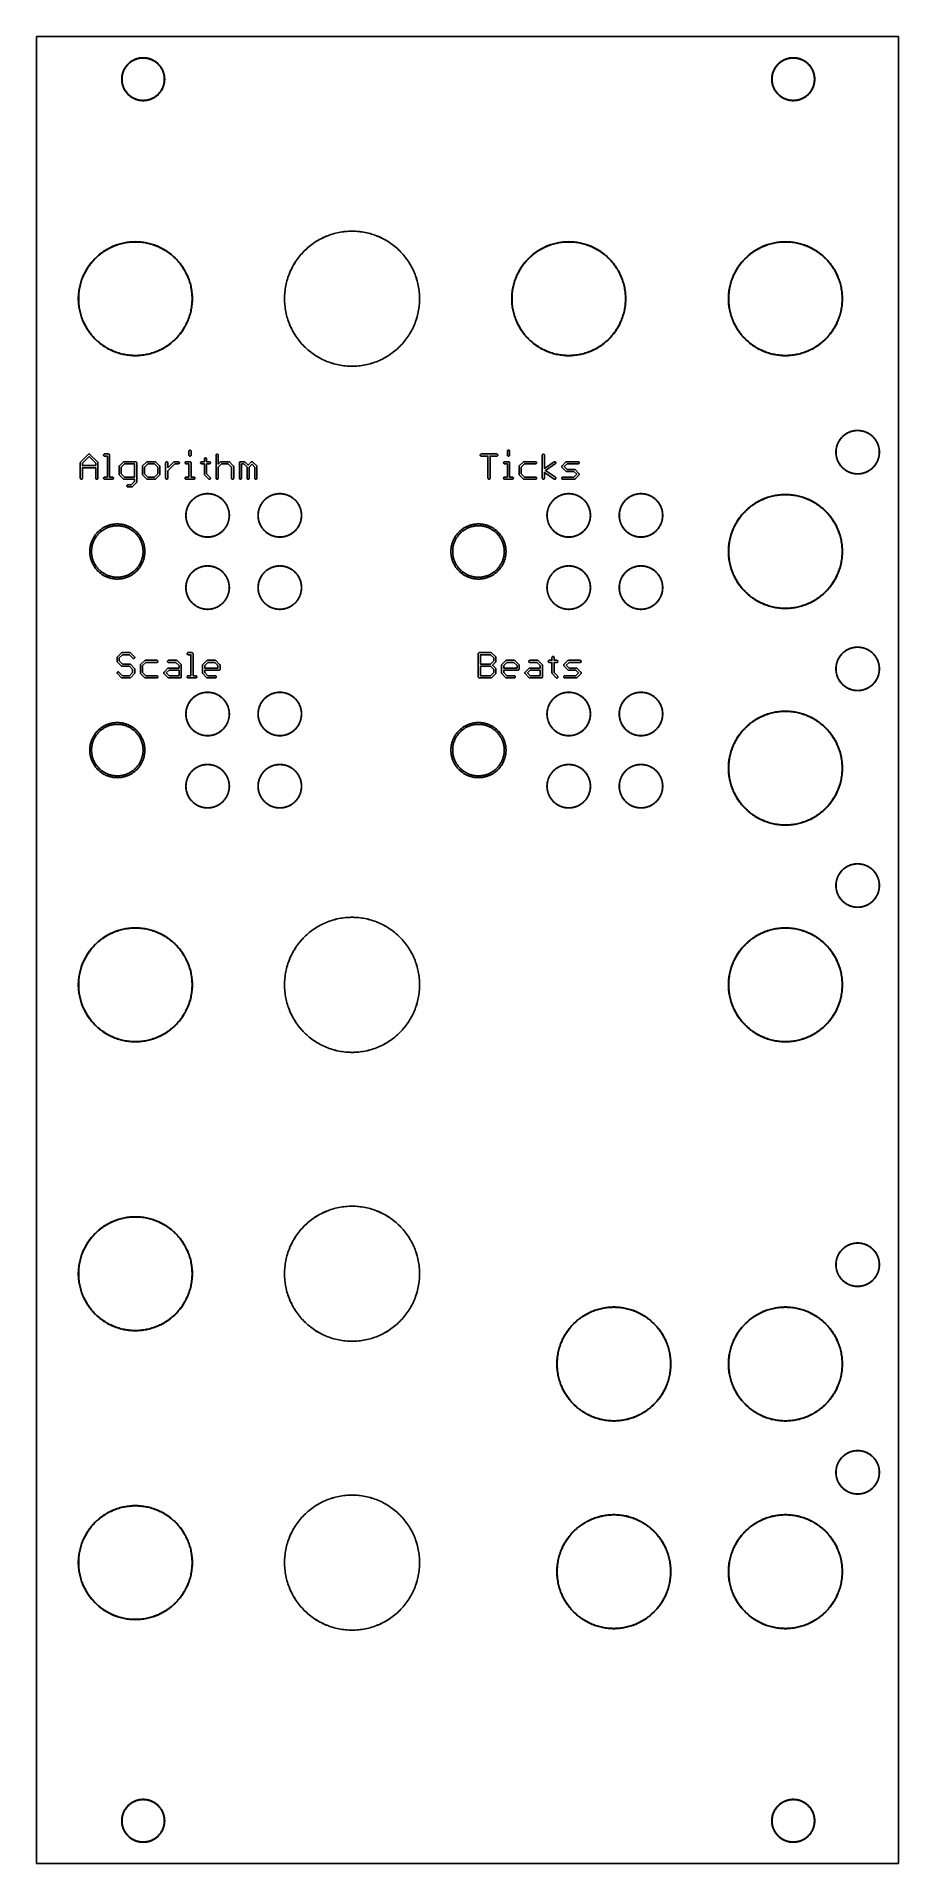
# Model space of a CAD drawing. Extents: x 9 to 70, y 0 to 129.
import ezdxf

# ---------------------------------------------------------------- set-up
doc = ezdxf.new("R2010")
doc.units = 0

msp = doc.modelspace()

# ---------------------------------------------------------------- linework, layer by layer
at = {"color": 5, "true_color": 0x0000ff}
msp.add_polyline3d([(69.56653, 0.3175, 0), (69.56653, 128.81762, 0), (8.94638, 128.81762, 0), (8.94638, 0.3175, 0), (69.56653, 0.3175, 0)], close=True, dxfattribs=at)
at = {"color": 34, "true_color": 0x008000}
for points in [[(8.94639, 0.3175, 0), (69.56654, 0.3175, 0), (69.56654, 128.81762, 0), (8.94639, 128.81762, 0), (8.94639, 0.3175, 0)], [(16.42693, 127.3302, 0), (16.38807, 127.32918, 0), (16.34921, 127.32715, 0), (16.31035, 127.3241, 0), (16.27174, 127.32004, 0), (16.23288, 127.31495, 0), (16.22896, 127.31433, 0), (16.1906, 127.30824, 0), (16.15224, 127.30113, 0), (16.11414, 127.29325, 0), (16.0763, 127.28411, 0), (16.0387, 127.2742, 0), (16.00137, 127.26328, 0), (15.96429, 127.25134, 0), (15.92746, 127.23839, 0), (15.89114, 127.22442, 0), (15.85507, 127.20969, 0), (15.81951, 127.19394, 0), (15.7842, 127.17743, 0), (15.7494, 127.1599, 0), (15.74586, 127.1581, 0), (15.71157, 127.13956, 0), (15.67779, 127.12025, 0), (15.64452, 127.09993, 0), (15.61175, 127.0791, 0), (15.57949, 127.05701, 0), (15.54774, 127.0344, 0), (15.51676, 127.01078, 0), (15.48653, 126.98639, 0), (15.45656, 126.96125, 0), (15.4276, 126.93559, 0), (15.39915, 126.90892, 0), (15.37147, 126.88149, 0), (15.36866, 126.87868, 0), (15.34173, 126.85049, 0), (15.31532, 126.82179, 0), (15.28992, 126.79232, 0), (15.26503, 126.76235, 0), (15.24115, 126.73162, 0), (15.21804, 126.70037, 0), (15.19568, 126.66837, 0), (15.17435, 126.63586, 0), (15.15352, 126.60284, 0), (15.13396, 126.56931, 0), (15.11491, 126.53527, 0), (15.09688, 126.50073, 0), (15.09507, 126.49719, 0), (15.07806, 126.46214, 0), (15.0618, 126.42658, 0), (15.04656, 126.39076, 0), (15.03234, 126.3547, 0), (15.01887, 126.31812, 0), (15.00643, 126.28104, 0), (14.995, 126.24395, 0), (14.98458, 126.20636, 0), (14.97519, 126.16877, 0), (14.96655, 126.13067, 0), (14.95893, 126.09231, 0), (14.95258, 126.05396, 0), (14.95196, 126.05004, 0), (14.94637, 126.01168, 0), (14.9418, 125.97282, 0), (14.93824, 125.93421, 0), (14.9357, 125.89535, 0), (14.93418, 125.85623, 0), (14.93367, 125.81737, 0), (14.93418, 125.77851, 0), (14.9357, 125.73939, 0), (14.93824, 125.70053, 0), (14.9418, 125.66192, 0), (14.94637, 125.62306, 0), (14.95196, 125.58471, 0), (14.95258, 125.58078, 0), (14.95893, 125.54243, 0), (14.96655, 125.50407, 0), (14.97519, 125.46597, 0), (14.98458, 125.42838, 0), (14.995, 125.39079, 0), (15.00643, 125.35371, 0), (15.01887, 125.31662, 0), (15.03234, 125.28005, 0), (15.04656, 125.24398, 0), (15.0618, 125.20816, 0), (15.07806, 125.1726, 0), (15.09507, 125.13755, 0), (15.09688, 125.13401, 0), (15.11491, 125.09947, 0), (15.13396, 125.06543, 0), (15.15352, 125.0319, 0), (15.17435, 124.99888, 0), (15.19568, 124.96637, 0), (15.21804, 124.93437, 0), (15.24115, 124.90313, 0), (15.26503, 124.87239, 0), (15.28992, 124.84242, 0), (15.31532, 124.81296, 0), (15.34173, 124.78425, 0), (15.36866, 124.75606, 0), (15.37147, 124.75325, 0), (15.39915, 124.72582, 0), (15.4276, 124.69915, 0), (15.45656, 124.67349, 0), (15.48653, 124.64835, 0), (15.51676, 124.62396, 0), (15.54774, 124.60034, 0), (15.57949, 124.57774, 0), (15.61175, 124.55564, 0), (15.64452, 124.53481, 0), (15.67779, 124.51449, 0), (15.71157, 124.49519, 0), (15.74586, 124.47664, 0), (15.7494, 124.47484, 0), (15.7842, 124.45731, 0), (15.81951, 124.4408, 0), (15.85507, 124.42506, 0), (15.89114, 124.41032, 0), (15.92746, 124.39635, 0), (15.96429, 124.3834, 0), (16.00137, 124.37146, 0), (16.0387, 124.36054, 0), (16.0763, 124.35063, 0), (16.11414, 124.34149, 0), (16.15224, 124.33362, 0), (16.1906, 124.3265, 0), (16.22896, 124.32041, 0), (16.23288, 124.31979, 0), (16.27174, 124.31471, 0), (16.31035, 124.31064, 0), (16.34921, 124.3076, 0), (16.38807, 124.30556, 0), (16.42693, 124.30455, 0), (16.46605, 124.30455, 0), (16.50491, 124.30556, 0), (16.54378, 124.3076, 0), (16.58264, 124.31064, 0), (16.62125, 124.31471, 0), (16.66011, 124.31979, 0), (16.66403, 124.32041, 0), (16.70239, 124.3265, 0), (16.74074, 124.33362, 0), (16.77884, 124.34149, 0), (16.81669, 124.35063, 0), (16.85428, 124.36054, 0), (16.89162, 124.37146, 0), (16.9287, 124.3834, 0), (16.96553, 124.39635, 0), (17.00185, 124.41032, 0), (17.03792, 124.42506, 0), (17.07348, 124.4408, 0), (17.10879, 124.45731, 0), (17.14359, 124.47484, 0), (17.14713, 124.47664, 0), (17.18142, 124.49519, 0), (17.2152, 124.51449, 0), (17.24847, 124.53481, 0), (17.28124, 124.55564, 0), (17.3135, 124.57774, 0), (17.34525, 124.60034, 0), (17.37623, 124.62396, 0), (17.40646, 124.64835, 0), (17.43643, 124.67349, 0), (17.46539, 124.69915, 0), (17.49383, 124.72582, 0), (17.52152, 124.75325, 0), (17.52433, 124.75606, 0), (17.55126, 124.78425, 0), (17.57767, 124.81296, 0), (17.60307, 124.84242, 0), (17.62796, 124.87239, 0), (17.65184, 124.90313, 0), (17.67495, 124.93437, 0), (17.69731, 124.96637, 0), (17.71864, 124.99888, 0), (17.73947, 125.0319, 0), (17.75903, 125.06543, 0), (17.77808, 125.09947, 0), (17.7961, 125.13401, 0), (17.79792, 125.13755, 0), (17.81493, 125.1726, 0), (17.83119, 125.20816, 0), (17.84643, 125.24398, 0), (17.86065, 125.28005, 0), (17.87412, 125.31662, 0), (17.88656, 125.35371, 0), (17.89799, 125.39079, 0), (17.90841, 125.42838, 0), (17.9178, 125.46597, 0), (17.92644, 125.50407, 0), (17.93405, 125.54243, 0), (17.94041, 125.58078, 0), (17.94103, 125.58471, 0), (17.94662, 125.62306, 0), (17.95119, 125.66192, 0), (17.95475, 125.70053, 0), (17.95729, 125.73939, 0), (17.95881, 125.77851, 0), (17.95932, 125.81737, 0), (17.95881, 125.85623, 0), (17.95729, 125.89535, 0), (17.95475, 125.93421, 0), (17.95119, 125.97282, 0), (17.94662, 126.01168, 0), (17.94103, 126.05004, 0), (17.94041, 126.05396, 0), (17.93405, 126.09231, 0), (17.92644, 126.13067, 0), (17.9178, 126.16877, 0), (17.90841, 126.20636, 0), (17.89799, 126.24395, 0), (17.88656, 126.28104, 0), (17.87412, 126.31812, 0), (17.86065, 126.3547, 0), (17.84643, 126.39076, 0), (17.83119, 126.42658, 0), (17.81493, 126.46214, 0), (17.79792, 126.49719, 0), (17.7961, 126.50073, 0), (17.77808, 126.53527, 0), (17.75903, 126.56931, 0), (17.73947, 126.60284, 0), (17.71864, 126.63586, 0), (17.69731, 126.66837, 0), (17.67495, 126.70037, 0), (17.65184, 126.73162, 0), (17.62796, 126.76235, 0), (17.60307, 126.79232, 0), (17.57767, 126.82179, 0), (17.55126, 126.85049, 0), (17.52433, 126.87868, 0), (17.52152, 126.88149, 0), (17.49383, 126.90892, 0), (17.46539, 126.93559, 0), (17.43643, 126.96125, 0), (17.40646, 126.98639, 0), (17.37623, 127.01078, 0), (17.34525, 127.0344, 0), (17.3135, 127.05701, 0), (17.28124, 127.0791, 0), (17.24847, 127.09993, 0), (17.2152, 127.12025, 0), (17.18142, 127.13956, 0), (17.14713, 127.1581, 0), (17.14359, 127.1599, 0), (17.10879, 127.17743, 0), (17.07348, 127.19394, 0), (17.03792, 127.20969, 0), (17.00185, 127.22442, 0), (16.96553, 127.23839, 0), (16.9287, 127.25134, 0), (16.89162, 127.26328, 0), (16.85428, 127.2742, 0), (16.81669, 127.28411, 0), (16.77884, 127.29325, 0), (16.74074, 127.30113, 0), (16.70239, 127.30824, 0), (16.66403, 127.31433, 0), (16.66011, 127.31495, 0), (16.62125, 127.32004, 0), (16.58264, 127.3241, 0), (16.54378, 127.32715, 0), (16.50491, 127.32918, 0), (16.46605, 127.3302, 0), (16.42693, 127.3302, 0)], [(16.54378, 124.33299, 0), (16.50491, 124.33096, 0), (16.46605, 124.32995, 0), (16.42693, 124.32995, 0), (16.38807, 124.33096, 0), (16.34921, 124.33299, 0), (16.31035, 124.33604, 0), (16.27174, 124.34011, 0), (16.23297, 124.34518, 0), (16.19845, 124.35066, 0), (16.1601, 124.35777, 0), (16.122, 124.36565, 0), (16.08415, 124.37479, 0), (16.04656, 124.3847, 0), (16.00922, 124.39562, 0), (15.97214, 124.40756, 0), (15.93531, 124.42051, 0), (15.89899, 124.43448, 0), (15.86292, 124.44921, 0), (15.82736, 124.46496, 0), (15.79205, 124.48147, 0), (15.76007, 124.49758, 0), (15.7265, 124.51574, 0), (15.69272, 124.53504, 0), (15.65945, 124.55536, 0), (15.62668, 124.57619, 0), (15.59442, 124.59829, 0), (15.56267, 124.62089, 0), (15.53169, 124.64451, 0), (15.50146, 124.6689, 0), (15.47149, 124.69404, 0), (15.44253, 124.7197, 0), (15.41408, 124.74637, 0), (15.38876, 124.77147, 0), (15.36228, 124.79918, 0), (15.33587, 124.82789, 0), (15.31047, 124.85735, 0), (15.28558, 124.88732, 0), (15.2617, 124.91806, 0), (15.23859, 124.9493, 0), (15.21623, 124.9813, 0), (15.1949, 125.01381, 0), (15.17407, 125.04683, 0), (15.15451, 125.08036, 0), (15.13546, 125.1144, 0), (15.11859, 125.14672, 0), (15.10221, 125.18045, 0), (15.08596, 125.21601, 0), (15.07072, 125.25183, 0), (15.05649, 125.2879, 0), (15.04303, 125.32447, 0), (15.03059, 125.36156, 0), (15.01916, 125.39864, 0), (15.00874, 125.43623, 0), (14.99934, 125.47382, 0), (14.99071, 125.51192, 0), (14.98309, 125.55028, 0), (14.97715, 125.58618, 0), (14.97177, 125.62306, 0), (14.9672, 125.66192, 0), (14.96364, 125.70053, 0), (14.9611, 125.73939, 0), (14.95958, 125.77851, 0), (14.95907, 125.81737, 0), (14.95958, 125.85623, 0), (14.9611, 125.89535, 0), (14.96364, 125.93421, 0), (14.9672, 125.97282, 0), (14.97177, 126.01168, 0), (14.97713, 126.04849, 0), (14.98309, 126.08446, 0), (14.99071, 126.12282, 0), (14.99934, 126.16092, 0), (15.00874, 126.19851, 0), (15.01916, 126.2361, 0), (15.03059, 126.27319, 0), (15.04303, 126.31027, 0), (15.05649, 126.34685, 0), (15.07072, 126.38291, 0), (15.08596, 126.41873, 0), (15.10221, 126.45429, 0), (15.11859, 126.48802, 0), (15.13546, 126.52034, 0), (15.15451, 126.55438, 0), (15.17407, 126.58791, 0), (15.1949, 126.62093, 0), (15.21623, 126.65344, 0), (15.23859, 126.68544, 0), (15.2617, 126.71669, 0), (15.28558, 126.74742, 0), (15.31047, 126.77739, 0), (15.33587, 126.80686, 0), (15.36228, 126.83556, 0), (15.38876, 126.86327, 0), (15.41408, 126.88837, 0), (15.44253, 126.91504, 0), (15.47149, 126.9407, 0), (15.50146, 126.96584, 0), (15.53169, 126.99023, 0), (15.56267, 127.01385, 0), (15.59442, 127.03646, 0), (15.62668, 127.05855, 0), (15.65945, 127.07938, 0), (15.69272, 127.0997, 0), (15.7265, 127.11901, 0), (15.76007, 127.13716, 0), (15.79205, 127.15327, 0), (15.82736, 127.16978, 0), (15.86292, 127.18553, 0), (15.89899, 127.20026, 0), (15.93531, 127.21423, 0), (15.97214, 127.22718, 0), (16.00922, 127.23912, 0), (16.04656, 127.25004, 0), (16.08415, 127.25995, 0), (16.122, 127.26909, 0), (16.1601, 127.27697, 0), (16.19845, 127.28408, 0), (16.233, 127.28958, 0), (16.27174, 127.29464, 0), (16.31035, 127.2987, 0), (16.34921, 127.30175, 0), (16.38807, 127.30378, 0), (16.42693, 127.3048, 0), (16.46605, 127.3048, 0), (16.50491, 127.30378, 0), (16.54378, 127.30175, 0), (16.58264, 127.2987, 0), (16.62125, 127.29464, 0), (16.65994, 127.28958, 0), (16.69454, 127.28408, 0), (16.73289, 127.27697, 0), (16.77099, 127.26909, 0), (16.80884, 127.25995, 0), (16.84643, 127.25004, 0), (16.88376, 127.23912, 0), (16.92085, 127.22718, 0), (16.95768, 127.21423, 0), (16.994, 127.20026, 0), (17.03006, 127.18553, 0), (17.06562, 127.16978, 0), (17.10094, 127.15327, 0), (17.13305, 127.13709, 0), (17.16649, 127.11901, 0), (17.20027, 127.0997, 0), (17.23354, 127.07938, 0), (17.26631, 127.05855, 0), (17.29857, 127.03646, 0), (17.33032, 127.01385, 0), (17.3613, 126.99023, 0), (17.39153, 126.96584, 0), (17.4215, 126.9407, 0), (17.45046, 126.91504, 0), (17.47891, 126.88837, 0), (17.50423, 126.86327, 0), (17.53071, 126.83556, 0), (17.55712, 126.80686, 0), (17.58251, 126.77739, 0), (17.60741, 126.74742, 0), (17.63129, 126.71669, 0), (17.6544, 126.68544, 0), (17.67676, 126.65344, 0), (17.69809, 126.62093, 0), (17.71892, 126.58791, 0), (17.73848, 126.55438, 0), (17.75753, 126.52034, 0), (17.77452, 126.48777, 0), (17.79078, 126.45429, 0), (17.80703, 126.41873, 0), (17.82227, 126.38291, 0), (17.8365, 126.34685, 0), (17.84996, 126.31027, 0), (17.8624, 126.27319, 0), (17.87383, 126.2361, 0), (17.88425, 126.19851, 0), (17.89365, 126.16092, 0), (17.90228, 126.12282, 0), (17.9099, 126.08446, 0), (17.91586, 126.04849, 0), (17.92122, 126.01168, 0), (17.92579, 125.97282, 0), (17.92935, 125.93421, 0), (17.93189, 125.89535, 0), (17.9334, 125.85623, 0), (17.93392, 125.81737, 0), (17.9334, 125.77851, 0), (17.93189, 125.73939, 0), (17.92935, 125.70053, 0), (17.92579, 125.66192, 0), (17.92122, 125.62306, 0), (17.91584, 125.58618, 0), (17.9099, 125.55028, 0), (17.90228, 125.51192, 0), (17.89365, 125.47382, 0), (17.88425, 125.43623, 0), (17.87383, 125.39864, 0), (17.8624, 125.36156, 0), (17.84996, 125.32447, 0), (17.8365, 125.2879, 0), (17.82227, 125.25183, 0), (17.80703, 125.21601, 0), (17.79078, 125.18045, 0), (17.77452, 125.14697, 0), (17.75753, 125.1144, 0), (17.73848, 125.08036, 0), (17.71892, 125.04683, 0), (17.69809, 125.01381, 0), (17.67676, 124.9813, 0), (17.6544, 124.9493, 0), (17.63129, 124.91806, 0), (17.60741, 124.88732, 0), (17.58251, 124.85735, 0), (17.55712, 124.82789, 0), (17.53071, 124.79918, 0), (17.50423, 124.77147, 0), (17.47891, 124.74637, 0), (17.45046, 124.7197, 0), (17.4215, 124.69404, 0), (17.39153, 124.6689, 0), (17.3613, 124.64451, 0), (17.33032, 124.62089, 0), (17.29857, 124.59829, 0), (17.26631, 124.57619, 0), (17.23354, 124.55536, 0), (17.20027, 124.53504, 0), (17.16649, 124.51574, 0), (17.13304, 124.49765, 0), (17.10094, 124.48147, 0), (17.06562, 124.46496, 0), (17.03006, 124.44921, 0), (16.994, 124.43448, 0), (16.95768, 124.42051, 0), (16.92085, 124.40756, 0), (16.88376, 124.39562, 0), (16.84643, 124.3847, 0), (16.80884, 124.37479, 0), (16.77099, 124.36565, 0), (16.73289, 124.35777, 0), (16.69454, 124.35066, 0), (16.65997, 124.34517, 0), (16.62125, 124.34011, 0), (16.58264, 124.33604, 0), (16.54378, 124.33299, 0)], [(62.14694, 127.3302, 0), (62.10807, 127.32918, 0), (62.06921, 127.32715, 0), (62.03035, 127.3241, 0), (61.99174, 127.32004, 0), (61.95288, 127.31495, 0), (61.94896, 127.31433, 0), (61.9106, 127.30824, 0), (61.87225, 127.30113, 0), (61.83415, 127.29325, 0), (61.7963, 127.28411, 0), (61.75871, 127.2742, 0), (61.72137, 127.26328, 0), (61.68429, 127.25134, 0), (61.64746, 127.23839, 0), (61.61114, 127.22442, 0), (61.57507, 127.20969, 0), (61.53951, 127.19394, 0), (61.5042, 127.17743, 0), (61.4694, 127.1599, 0), (61.46586, 127.1581, 0), (61.43157, 127.13956, 0), (61.39779, 127.12025, 0), (61.36452, 127.09993, 0), (61.33175, 127.0791, 0), (61.29949, 127.05701, 0), (61.26774, 127.0344, 0), (61.23676, 127.01078, 0), (61.20653, 126.98639, 0), (61.17656, 126.96125, 0), (61.1476, 126.93559, 0), (61.11915, 126.90892, 0), (61.09147, 126.88149, 0), (61.08866, 126.87868, 0), (61.06173, 126.85049, 0), (61.03532, 126.82179, 0), (61.00992, 126.79232, 0), (60.98503, 126.76235, 0), (60.96115, 126.73162, 0), (60.93804, 126.70037, 0), (60.91568, 126.66837, 0), (60.89435, 126.63586, 0), (60.87352, 126.60284, 0), (60.85396, 126.56931, 0), (60.83491, 126.53527, 0), (60.81688, 126.50073, 0), (60.81507, 126.49719, 0), (60.79806, 126.46214, 0), (60.7818, 126.42658, 0), (60.76656, 126.39076, 0), (60.75234, 126.3547, 0), (60.73887, 126.31812, 0), (60.72643, 126.28104, 0), (60.715, 126.24395, 0), (60.70458, 126.20636, 0), (60.69519, 126.16877, 0), (60.68655, 126.13067, 0), (60.67893, 126.09231, 0), (60.67258, 126.05396, 0), (60.67196, 126.05004, 0), (60.66637, 126.01168, 0), (60.6618, 125.97282, 0), (60.65824, 125.93421, 0), (60.6557, 125.89535, 0), (60.65418, 125.85623, 0), (60.65367, 125.81737, 0), (60.65418, 125.77851, 0), (60.6557, 125.73939, 0), (60.65824, 125.70053, 0), (60.6618, 125.66192, 0), (60.66637, 125.62306, 0), (60.67196, 125.58471, 0), (60.67258, 125.58078, 0), (60.67893, 125.54243, 0), (60.68655, 125.50407, 0), (60.69519, 125.46597, 0), (60.70458, 125.42838, 0), (60.715, 125.39079, 0), (60.72643, 125.35371, 0), (60.73887, 125.31662, 0), (60.75234, 125.28005, 0), (60.76656, 125.24398, 0), (60.7818, 125.20816, 0), (60.79806, 125.1726, 0), (60.81507, 125.13755, 0), (60.81688, 125.13401, 0), (60.83491, 125.09947, 0), (60.85396, 125.06543, 0), (60.87352, 125.0319, 0), (60.89435, 124.99888, 0), (60.91568, 124.96637, 0), (60.93804, 124.93437, 0), (60.96115, 124.90313, 0), (60.98503, 124.87239, 0), (61.00992, 124.84242, 0), (61.03532, 124.81296, 0), (61.06173, 124.78425, 0), (61.08866, 124.75606, 0), (61.09147, 124.75325, 0), (61.11915, 124.72582, 0), (61.1476, 124.69915, 0), (61.17656, 124.67349, 0), (61.20653, 124.64835, 0), (61.23676, 124.62396, 0), (61.26774, 124.60034, 0), (61.29949, 124.57774, 0), (61.33175, 124.55564, 0), (61.36452, 124.53481, 0), (61.39779, 124.51449, 0), (61.43157, 124.49519, 0), (61.46586, 124.47664, 0), (61.4694, 124.47484, 0), (61.5042, 124.45731, 0), (61.53951, 124.4408, 0), (61.57507, 124.42506, 0), (61.61114, 124.41032, 0), (61.64746, 124.39635, 0), (61.68429, 124.3834, 0), (61.72137, 124.37146, 0), (61.75871, 124.36054, 0), (61.7963, 124.35063, 0), (61.83415, 124.34149, 0), (61.87225, 124.33362, 0), (61.9106, 124.3265, 0), (61.94896, 124.32041, 0), (61.95288, 124.31979, 0), (61.99174, 124.31471, 0), (62.03035, 124.31064, 0), (62.06921, 124.3076, 0), (62.10807, 124.30556, 0), (62.14694, 124.30455, 0), (62.18605, 124.30455, 0), (62.22492, 124.30556, 0), (62.26378, 124.3076, 0), (62.30264, 124.31064, 0), (62.34125, 124.31471, 0), (62.38011, 124.31979, 0), (62.38403, 124.32041, 0), (62.42239, 124.3265, 0), (62.46074, 124.33362, 0), (62.49884, 124.34149, 0), (62.53669, 124.35063, 0), (62.57428, 124.36054, 0), (62.61162, 124.37146, 0), (62.6487, 124.3834, 0), (62.68553, 124.39635, 0), (62.72185, 124.41032, 0), (62.75792, 124.42506, 0), (62.79348, 124.4408, 0), (62.82879, 124.45731, 0), (62.86359, 124.47484, 0), (62.86713, 124.47664, 0), (62.90142, 124.49519, 0), (62.9352, 124.51449, 0), (62.96847, 124.53481, 0), (63.00124, 124.55564, 0), (63.0335, 124.57774, 0), (63.06525, 124.60034, 0), (63.09623, 124.62396, 0), (63.12646, 124.64835, 0), (63.15643, 124.67349, 0), (63.18539, 124.69915, 0), (63.21384, 124.72582, 0), (63.24152, 124.75325, 0), (63.24433, 124.75606, 0), (63.27126, 124.78425, 0), (63.29767, 124.81296, 0), (63.32307, 124.84242, 0), (63.34796, 124.87239, 0), (63.37184, 124.90313, 0), (63.39495, 124.93437, 0), (63.41731, 124.96637, 0), (63.43864, 124.99888, 0), (63.45947, 125.0319, 0), (63.47903, 125.06543, 0), (63.49808, 125.09947, 0), (63.51611, 125.13401, 0), (63.51792, 125.13755, 0), (63.53493, 125.1726, 0), (63.55119, 125.20816, 0), (63.56643, 125.24398, 0), (63.58065, 125.28005, 0), (63.59412, 125.31662, 0), (63.60656, 125.35371, 0), (63.61799, 125.39079, 0), (63.62841, 125.42838, 0), (63.6378, 125.46597, 0), (63.64644, 125.50407, 0), (63.65406, 125.54243, 0), (63.66041, 125.58078, 0), (63.66103, 125.58471, 0), (63.66662, 125.62306, 0), (63.67119, 125.66192, 0), (63.67475, 125.70053, 0), (63.67729, 125.73939, 0), (63.67881, 125.77851, 0), (63.67932, 125.81737, 0), (63.67881, 125.85623, 0), (63.67729, 125.89535, 0), (63.67475, 125.93421, 0), (63.67119, 125.97282, 0), (63.66662, 126.01168, 0), (63.66103, 126.05004, 0), (63.66041, 126.05396, 0), (63.65406, 126.09231, 0), (63.64644, 126.13067, 0), (63.6378, 126.16877, 0), (63.62841, 126.20636, 0), (63.61799, 126.24395, 0), (63.60656, 126.28104, 0), (63.59412, 126.31812, 0), (63.58065, 126.3547, 0), (63.56643, 126.39076, 0), (63.55119, 126.42658, 0), (63.53493, 126.46214, 0), (63.51792, 126.49719, 0), (63.51611, 126.50073, 0), (63.49808, 126.53527, 0), (63.47903, 126.56931, 0), (63.45947, 126.60284, 0), (63.43864, 126.63586, 0), (63.41731, 126.66837, 0), (63.39495, 126.70037, 0), (63.37184, 126.73162, 0), (63.34796, 126.76235, 0), (63.32307, 126.79232, 0), (63.29767, 126.82179, 0), (63.27126, 126.85049, 0), (63.24433, 126.87868, 0), (63.24152, 126.88149, 0), (63.21384, 126.90892, 0), (63.18539, 126.93559, 0), (63.15643, 126.96125, 0), (63.12646, 126.98639, 0), (63.09623, 127.01078, 0), (63.06525, 127.0344, 0), (63.0335, 127.05701, 0), (63.00124, 127.0791, 0), (62.96847, 127.09993, 0), (62.9352, 127.12025, 0), (62.90142, 127.13956, 0), (62.86713, 127.1581, 0), (62.86359, 127.1599, 0), (62.82879, 127.17743, 0), (62.79348, 127.19394, 0), (62.75792, 127.20969, 0), (62.72185, 127.22442, 0), (62.68553, 127.23839, 0), (62.6487, 127.25134, 0), (62.61162, 127.26328, 0), (62.57428, 127.2742, 0), (62.53669, 127.28411, 0), (62.49884, 127.29325, 0), (62.46074, 127.30113, 0), (62.42239, 127.30824, 0), (62.38403, 127.31433, 0), (62.38011, 127.31495, 0), (62.34125, 127.32004, 0), (62.30264, 127.3241, 0), (62.26378, 127.32715, 0), (62.22492, 127.32918, 0), (62.18605, 127.3302, 0), (62.14694, 127.3302, 0)], [(62.26378, 124.33299, 0), (62.22492, 124.33096, 0), (62.18605, 124.32995, 0), (62.14694, 124.32995, 0), (62.10807, 124.33096, 0), (62.06921, 124.33299, 0), (62.03035, 124.33604, 0), (61.99174, 124.34011, 0), (61.95302, 124.34517, 0), (61.91845, 124.35066, 0), (61.8801, 124.35777, 0), (61.842, 124.36565, 0), (61.80415, 124.37479, 0), (61.76656, 124.3847, 0), (61.72922, 124.39562, 0), (61.69214, 124.40756, 0), (61.65531, 124.42051, 0), (61.61899, 124.43448, 0), (61.58292, 124.44921, 0), (61.54736, 124.46496, 0), (61.51205, 124.48147, 0), (61.48007, 124.49758, 0), (61.4465, 124.51574, 0), (61.41272, 124.53504, 0), (61.37945, 124.55536, 0), (61.34668, 124.57619, 0), (61.31442, 124.59829, 0), (61.28267, 124.62089, 0), (61.25169, 124.64451, 0), (61.22146, 124.6689, 0), (61.19149, 124.69404, 0), (61.16253, 124.7197, 0), (61.13408, 124.74637, 0), (61.10876, 124.77147, 0), (61.08228, 124.79918, 0), (61.05587, 124.82789, 0), (61.03047, 124.85735, 0), (61.00558, 124.88732, 0), (60.9817, 124.91806, 0), (60.95859, 124.9493, 0), (60.93623, 124.9813, 0), (60.9149, 125.01381, 0), (60.89407, 125.04683, 0), (60.87451, 125.08036, 0), (60.85546, 125.1144, 0), (60.83859, 125.14672, 0), (60.82221, 125.18045, 0), (60.80596, 125.21601, 0), (60.79072, 125.25183, 0), (60.77649, 125.2879, 0), (60.76303, 125.32447, 0), (60.75059, 125.36156, 0), (60.73916, 125.39864, 0), (60.72874, 125.43623, 0), (60.71934, 125.47382, 0), (60.71071, 125.51192, 0), (60.70309, 125.55028, 0), (60.69715, 125.58618, 0), (60.69177, 125.62306, 0), (60.6872, 125.66192, 0), (60.68364, 125.70053, 0), (60.6811, 125.73939, 0), (60.67958, 125.77851, 0), (60.67907, 125.81737, 0), (60.67958, 125.85623, 0), (60.6811, 125.89535, 0), (60.68364, 125.93421, 0), (60.6872, 125.97282, 0), (60.69177, 126.01168, 0), (60.69713, 126.04849, 0), (60.70309, 126.08446, 0), (60.71071, 126.12282, 0), (60.71934, 126.16092, 0), (60.72874, 126.19851, 0), (60.73916, 126.2361, 0), (60.75059, 126.27319, 0), (60.76303, 126.31027, 0), (60.77649, 126.34685, 0), (60.79072, 126.38291, 0), (60.80596, 126.41873, 0), (60.82221, 126.45429, 0), (60.83859, 126.48802, 0), (60.85546, 126.52034, 0), (60.87451, 126.55438, 0), (60.89407, 126.58791, 0), (60.9149, 126.62093, 0), (60.93623, 126.65344, 0), (60.95859, 126.68544, 0), (60.9817, 126.71669, 0), (61.00558, 126.74742, 0), (61.03047, 126.77739, 0), (61.05587, 126.80686, 0), (61.08228, 126.83556, 0), (61.10876, 126.86327, 0), (61.13408, 126.88837, 0), (61.16253, 126.91504, 0), (61.19149, 126.9407, 0), (61.22146, 126.96584, 0), (61.25169, 126.99023, 0), (61.28267, 127.01385, 0), (61.31442, 127.03646, 0), (61.34668, 127.05855, 0), (61.37945, 127.07938, 0), (61.41272, 127.0997, 0), (61.4465, 127.11901, 0), (61.48007, 127.13716, 0), (61.51205, 127.15327, 0), (61.54736, 127.16978, 0), (61.58292, 127.18553, 0), (61.61899, 127.20026, 0), (61.65531, 127.21423, 0), (61.69214, 127.22718, 0), (61.72922, 127.23912, 0), (61.76656, 127.25004, 0), (61.80415, 127.25995, 0), (61.842, 127.26909, 0), (61.8801, 127.27697, 0), (61.91845, 127.28408, 0), (61.95305, 127.28958, 0), (61.99174, 127.29464, 0), (62.03035, 127.2987, 0), (62.06921, 127.30175, 0), (62.10807, 127.30378, 0), (62.14694, 127.3048, 0), (62.18605, 127.3048, 0), (62.22492, 127.30378, 0), (62.26378, 127.30175, 0), (62.30264, 127.2987, 0), (62.34125, 127.29464, 0), (62.37994, 127.28958, 0), (62.41454, 127.28408, 0), (62.45289, 127.27697, 0), (62.49099, 127.26909, 0), (62.52884, 127.25995, 0), (62.56643, 127.25004, 0), (62.60377, 127.23912, 0), (62.64085, 127.22718, 0), (62.67768, 127.21423, 0), (62.714, 127.20026, 0), (62.75007, 127.18553, 0), (62.78563, 127.16978, 0), (62.82094, 127.15327, 0), (62.85292, 127.13716, 0), (62.88649, 127.11901, 0), (62.92027, 127.0997, 0), (62.95354, 127.07938, 0), (62.98631, 127.05855, 0), (63.01857, 127.03646, 0), (63.05032, 127.01385, 0), (63.0813, 126.99023, 0), (63.11153, 126.96584, 0), (63.1415, 126.9407, 0), (63.17046, 126.91504, 0), (63.19891, 126.88837, 0), (63.22423, 126.86327, 0), (63.25071, 126.83556, 0), (63.27712, 126.80686, 0), (63.30252, 126.77739, 0), (63.32741, 126.74742, 0), (63.35129, 126.71669, 0), (63.3744, 126.68544, 0), (63.39676, 126.65344, 0), (63.41809, 126.62093, 0), (63.43892, 126.58791, 0), (63.45848, 126.55438, 0), (63.47753, 126.52034, 0), (63.4944, 126.48802, 0), (63.51078, 126.45429, 0), (63.52703, 126.41873, 0), (63.54227, 126.38291, 0), (63.5565, 126.34685, 0), (63.56996, 126.31027, 0), (63.5824, 126.27319, 0), (63.59383, 126.2361, 0), (63.60425, 126.19851, 0), (63.61365, 126.16092, 0), (63.62228, 126.12282, 0), (63.6299, 126.08446, 0), (63.63586, 126.04849, 0), (63.64122, 126.01168, 0), (63.64579, 125.97282, 0), (63.64935, 125.93421, 0), (63.65189, 125.89535, 0), (63.65341, 125.85623, 0), (63.65392, 125.81737, 0), (63.65341, 125.77851, 0), (63.65189, 125.73939, 0), (63.64935, 125.70053, 0), (63.64579, 125.66192, 0), (63.64122, 125.62306, 0), (63.63584, 125.58618, 0), (63.6299, 125.55028, 0), (63.62228, 125.51192, 0), (63.61365, 125.47382, 0), (63.60425, 125.43623, 0), (63.59383, 125.39864, 0), (63.5824, 125.36156, 0), (63.56996, 125.32447, 0), (63.5565, 125.2879, 0), (63.54227, 125.25183, 0), (63.52703, 125.21601, 0), (63.51078, 125.18045, 0), (63.4944, 125.14672, 0), (63.47753, 125.1144, 0), (63.45848, 125.08036, 0), (63.43892, 125.04683, 0), (63.41809, 125.01381, 0), (63.39676, 124.9813, 0), (63.3744, 124.9493, 0), (63.35129, 124.91806, 0), (63.32741, 124.88732, 0), (63.30252, 124.85735, 0), (63.27712, 124.82789, 0), (63.25071, 124.79918, 0), (63.22423, 124.77147, 0), (63.19891, 124.74637, 0), (63.17046, 124.7197, 0), (63.1415, 124.69404, 0), (63.11153, 124.6689, 0), (63.0813, 124.64451, 0), (63.05032, 124.62089, 0), (63.01857, 124.59829, 0), (62.98631, 124.57619, 0), (62.95354, 124.55536, 0), (62.92027, 124.53504, 0), (62.88649, 124.51574, 0), (62.85292, 124.49758, 0), (62.82094, 124.48147, 0), (62.78563, 124.46496, 0), (62.75007, 124.44921, 0), (62.714, 124.43448, 0), (62.67768, 124.42051, 0), (62.64085, 124.40756, 0), (62.60377, 124.39562, 0), (62.56643, 124.3847, 0), (62.52884, 124.37479, 0), (62.49099, 124.36565, 0), (62.45289, 124.35777, 0), (62.41454, 124.35066, 0), (62.37997, 124.34517, 0), (62.34125, 124.34011, 0), (62.30264, 124.33604, 0), (62.26378, 124.33299, 0)], [(15.79854, 114.3889, 0), (15.70024, 114.38534, 0), (15.60245, 114.37924, 0), (15.50441, 114.37086, 0), (15.40687, 114.36019, 0), (15.30959, 114.34699, 0), (15.30567, 114.34636, 0), (15.20889, 114.33062, 0), (15.11237, 114.31258, 0), (15.01636, 114.29226, 0), (14.92086, 114.26966, 0), (14.82586, 114.24476, 0), (14.73163, 114.21733, 0), (14.6379, 114.18761, 0), (14.54519, 114.15561, 0), (14.45299, 114.12157, 0), (14.36206, 114.085, 0), (14.27163, 114.04639, 0), (14.18248, 114.0055, 0), (14.09434, 113.96232, 0), (14.0908, 113.96051, 0), (14.00342, 113.9153, 0), (13.91757, 113.86806, 0), (13.83274, 113.81878, 0), (13.74917, 113.76722, 0), (13.66687, 113.71362, 0), (13.58585, 113.658, 0), (13.50635, 113.60059, 0), (13.42811, 113.54116, 0), (13.35166, 113.47969, 0), (13.27648, 113.4167, 0), (13.20282, 113.35142, 0), (13.13093, 113.28462, 0), (13.06058, 113.21629, 0), (13.05777, 113.21348, 0), (12.98944, 113.14312, 0), (12.92264, 113.07124, 0), (12.85736, 112.99758, 0), (12.79437, 112.9224, 0), (12.7329, 112.84594, 0), (12.67346, 112.76771, 0), (12.61606, 112.68821, 0), (12.56043, 112.60718, 0), (12.50684, 112.52489, 0), (12.45528, 112.44132, 0), (12.406, 112.35649, 0), (12.35876, 112.27063, 0), (12.31355, 112.18326, 0), (12.31174, 112.17972, 0), (12.26856, 112.09158, 0), (12.22767, 112.00243, 0), (12.18906, 111.912, 0), (12.15248, 111.82107, 0), (12.11845, 111.72887, 0), (12.08644, 111.63616, 0), (12.05673, 111.54243, 0), (12.02929, 111.4482, 0), (12.0044, 111.3532, 0), (11.9818, 111.2577, 0), (11.96148, 111.16169, 0), (11.94344, 111.06517, 0), (11.92769, 110.96839, 0), (11.92707, 110.96447, 0), (11.91387, 110.86718, 0), (11.9032, 110.76965, 0), (11.89482, 110.6716, 0), (11.88872, 110.57382, 0), (11.88516, 110.47552, 0), (11.88389, 110.37747, 0), (11.88516, 110.27943, 0), (11.88872, 110.18113, 0), (11.89482, 110.08334, 0), (11.9032, 109.9853, 0), (11.91387, 109.88776, 0), (11.92707, 109.79048, 0), (11.92769, 109.78655, 0), (11.94344, 109.68978, 0), (11.96148, 109.59326, 0), (11.9818, 109.49725, 0), (12.0044, 109.40174, 0), (12.02929, 109.30675, 0), (12.05673, 109.21251, 0), (12.08644, 109.11879, 0), (12.11845, 109.02608, 0), (12.15248, 108.93388, 0), (12.18906, 108.84294, 0), (12.22767, 108.75252, 0), (12.26856, 108.66337, 0), (12.31174, 108.57523, 0), (12.31355, 108.57169, 0), (12.35876, 108.48431, 0), (12.406, 108.39846, 0), (12.45528, 108.31362, 0), (12.50684, 108.23006, 0), (12.56043, 108.14776, 0), (12.61606, 108.06674, 0), (12.67346, 107.98723, 0), (12.7329, 107.909, 0), (12.79437, 107.83255, 0), (12.85736, 107.75736, 0), (12.92264, 107.6837, 0), (12.98944, 107.61182, 0), (13.05777, 107.54146, 0), (13.06058, 107.53865, 0), (13.13093, 107.47033, 0), (13.20282, 107.40353, 0), (13.27648, 107.33825, 0), (13.35166, 107.27526, 0), (13.42811, 107.21379, 0), (13.50635, 107.15435, 0), (13.58585, 107.09695, 0), (13.66687, 107.04132, 0), (13.74917, 106.98773, 0), (13.83274, 106.93617, 0), (13.91757, 106.88689, 0), (14.00342, 106.83965, 0), (14.0908, 106.79443, 0), (14.09434, 106.79263, 0), (14.18248, 106.74945, 0), (14.27163, 106.70856, 0), (14.36206, 106.66995, 0), (14.45299, 106.63337, 0), (14.54519, 106.59934, 0), (14.6379, 106.56733, 0), (14.73163, 106.53761, 0), (14.82586, 106.51018, 0), (14.92086, 106.48529, 0), (15.01636, 106.46268, 0), (15.11237, 106.44236, 0), (15.20889, 106.42433, 0), (15.30567, 106.40858, 0), (15.30959, 106.40796, 0), (15.40687, 106.39475, 0), (15.50441, 106.38409, 0), (15.60245, 106.3757, 0), (15.70024, 106.36961, 0), (15.79854, 106.36605, 0), (15.89659, 106.36478, 0), (15.99463, 106.36605, 0), (16.09293, 106.36961, 0), (16.19072, 106.3757, 0), (16.28876, 106.38409, 0), (16.38629, 106.39475, 0), (16.48358, 106.40796, 0), (16.4875, 106.40858, 0), (16.58428, 106.42433, 0), (16.6808, 106.44236, 0), (16.77681, 106.46268, 0), (16.8723, 106.48529, 0), (16.96731, 106.51018, 0), (17.06154, 106.53761, 0), (17.15527, 106.56733, 0), (17.24797, 106.59934, 0), (17.34018, 106.63337, 0), (17.43111, 106.66995, 0), (17.52154, 106.70856, 0), (17.61069, 106.74945, 0), (17.69883, 106.79263, 0), (17.70236, 106.79443, 0), (17.78975, 106.83965, 0), (17.87559, 106.88689, 0), (17.96042, 106.93617, 0), (18.044, 106.98773, 0), (18.1263, 107.04132, 0), (18.20732, 107.09695, 0), (18.28681, 107.15435, 0), (18.36506, 107.21379, 0), (18.44151, 107.27526, 0), (18.51669, 107.33825, 0), (18.59035, 107.40353, 0), (18.66224, 107.47033, 0), (18.73258, 107.53865, 0), (18.73539, 107.54146, 0), (18.80373, 107.61182, 0), (18.87052, 107.6837, 0), (18.93581, 107.75736, 0), (18.9988, 107.83255, 0), (19.06027, 107.909, 0), (19.11971, 107.98723, 0), (19.17711, 108.06674, 0), (19.23274, 108.14776, 0), (19.28633, 108.23006, 0), (19.33789, 108.31362, 0), (19.38717, 108.39846, 0), (19.43441, 108.48431, 0), (19.47962, 108.57169, 0), (19.48143, 108.57523, 0), (19.52461, 108.66337, 0), (19.5655, 108.75252, 0), (19.6041, 108.84294, 0), (19.64069, 108.93388, 0), (19.67472, 109.02608, 0), (19.70673, 109.11879, 0), (19.73644, 109.21251, 0), (19.76388, 109.30675, 0), (19.78877, 109.40174, 0), (19.81137, 109.49725, 0), (19.83168, 109.59326, 0), (19.84973, 109.68978, 0), (19.86548, 109.78655, 0), (19.8661, 109.79048, 0), (19.8793, 109.88776, 0), (19.88997, 109.9853, 0), (19.89836, 110.08334, 0), (19.90445, 110.18113, 0), (19.90801, 110.27943, 0), (19.90928, 110.37747, 0), (19.90801, 110.47552, 0), (19.90445, 110.57382, 0), (19.89836, 110.6716, 0), (19.88997, 110.76965, 0), (19.8793, 110.86718, 0), (19.8661, 110.96447, 0), (19.86548, 110.96839, 0), (19.84973, 111.06517, 0), (19.83168, 111.16169, 0), (19.81137, 111.2577, 0), (19.78877, 111.3532, 0), (19.76388, 111.4482, 0), (19.73644, 111.54243, 0), (19.70673, 111.63616, 0), (19.67472, 111.72887, 0), (19.64069, 111.82107, 0), (19.6041, 111.912, 0), (19.5655, 112.00243, 0), (19.52461, 112.09158, 0), (19.48143, 112.17972, 0), (19.47962, 112.18326, 0), (19.43441, 112.27063, 0), (19.38717, 112.35649, 0), (19.33789, 112.44132, 0), (19.28633, 112.52489, 0), (19.23274, 112.60718, 0), (19.17711, 112.68821, 0), (19.11971, 112.76771, 0), (19.06027, 112.84594, 0), (18.9988, 112.9224, 0), (18.93581, 112.99758, 0), (18.87052, 113.07124, 0), (18.80373, 113.14312, 0), (18.73539, 113.21348, 0), (18.73258, 113.21629, 0), (18.66224, 113.28462, 0), (18.59035, 113.35142, 0), (18.51669, 113.4167, 0), (18.44151, 113.47969, 0), (18.36506, 113.54116, 0), (18.28681, 113.60059, 0), (18.20732, 113.658, 0), (18.1263, 113.71362, 0), (18.044, 113.76722, 0), (17.96042, 113.81878, 0), (17.87559, 113.86806, 0), (17.78975, 113.9153, 0), (17.70236, 113.96051, 0), (17.69883, 113.96232, 0), (17.61069, 114.0055, 0), (17.52154, 114.04639, 0), (17.43111, 114.085, 0), (17.34018, 114.12157, 0), (17.24797, 114.15561, 0), (17.15527, 114.18761, 0), (17.06154, 114.21733, 0), (16.96731, 114.24476, 0), (16.8723, 114.26966, 0), (16.77681, 114.29226, 0), (16.6808, 114.31258, 0), (16.58428, 114.33062, 0), (16.4875, 114.34636, 0), (16.48358, 114.34699, 0), (16.38629, 114.36019, 0), (16.28876, 114.37086, 0), (16.19072, 114.37924, 0), (16.09293, 114.38534, 0), (15.99463, 114.3889, 0), (15.89659, 114.39016, 0), (15.79854, 114.3889, 0)], [(31.02, 115.12727, 0), (30.90341, 115.12296, 0), (30.78708, 115.11584, 0), (30.671, 115.10594, 0), (30.55518, 115.09298, 0), (30.43961, 115.07749, 0), (30.43922, 115.07743, 0), (30.32457, 115.05895, 0), (30.32455, 115.05895, 0), (30.32415, 115.05888, 0), (30.2096, 115.03755, 0), (30.09555, 115.01342, 0), (29.98202, 114.98649, 0), (29.86924, 114.95678, 0), (29.75723, 114.92426, 0), (29.64623, 114.88896, 0), (29.53599, 114.85111, 0), (29.42677, 114.81047, 0), (29.31831, 114.76704, 0), (29.21138, 114.72132, 0), (29.10521, 114.6728, 0), (29.00056, 114.6215, 0), (29.00021, 114.62132, 0), (28.89657, 114.56772, 0), (28.79447, 114.51133, 0), (28.69388, 114.45266, 0), (28.59457, 114.3917, 0), (28.49678, 114.32795, 0), (28.40077, 114.26216, 0), (28.30628, 114.19383, 0), (28.21357, 114.12322, 0), (28.12238, 114.05032, 0), (28.03323, 113.97539, 0), (27.94585, 113.89818, 0), (27.86051, 113.81868, 0), (27.77694, 113.7374, 0), (27.77666, 113.73712, 0), (27.69538, 113.65355, 0), (27.61588, 113.56821, 0), (27.53866, 113.48083, 0), (27.46373, 113.39168, 0), (27.39084, 113.30049, 0), (27.32022, 113.20778, 0), (27.2519, 113.11329, 0), (27.18611, 113.01728, 0), (27.12236, 112.91949, 0), (27.0614, 112.82018, 0), (27.00272, 112.71959, 0), (26.94634, 112.61748, 0), (26.94616, 112.61713, 0), (26.89274, 112.51385, 0), (26.89256, 112.5135, 0), (26.84125, 112.40885, 0), (26.79274, 112.30268, 0), (26.74702, 112.19574, 0), (26.70359, 112.08729, 0), (26.66295, 111.97807, 0), (26.6251, 111.86783, 0), (26.58979, 111.75683, 0), (26.55728, 111.64482, 0), (26.52756, 111.53204, 0), (26.50064, 111.4185, 0), (26.47651, 111.30446, 0), (26.45517, 111.1899, 0), (26.45511, 111.18951, 0), (26.43663, 111.07484, 0), (26.43657, 111.07445, 0), (26.42107, 110.95888, 0), (26.40812, 110.84306, 0), (26.39822, 110.72698, 0), (26.3911, 110.61065, 0), (26.38678, 110.49406, 0), (26.38526, 110.37747, 0), (26.38678, 110.26089, 0), (26.3911, 110.1443, 0), (26.39822, 110.02797, 0), (26.40812, 109.91189, 0), (26.42107, 109.79607, 0), (26.43657, 109.6805, 0), (26.43663, 109.6801, 0), (26.45517, 109.56504, 0), (26.47651, 109.45049, 0), (26.50064, 109.33644, 0), (26.52756, 109.2229, 0), (26.55728, 109.11013, 0), (26.58979, 108.99811, 0), (26.6251, 108.88712, 0), (26.66295, 108.77688, 0), (26.70359, 108.66766, 0), (26.74702, 108.5592, 0), (26.79274, 108.45227, 0), (26.84125, 108.3461, 0), (26.84143, 108.34574, 0), (26.89256, 108.24145, 0), (26.89274, 108.24109, 0), (26.94634, 108.13746, 0), (27.00272, 108.03535, 0), (27.0614, 107.93477, 0), (27.12236, 107.83546, 0), (27.18611, 107.73767, 0), (27.2519, 107.64165, 0), (27.32022, 107.54717, 0), (27.39084, 107.45446, 0), (27.46373, 107.36327, 0), (27.53866, 107.27412, 0), (27.61588, 107.18674, 0), (27.69538, 107.1014, 0), (27.77666, 107.01783, 0), (27.77694, 107.01755, 0), (27.86051, 106.93627, 0), (27.94585, 106.85677, 0), (28.03323, 106.77955, 0), (28.12238, 106.70462, 0), (28.21357, 106.63172, 0), (28.30628, 106.56111, 0), (28.40077, 106.49279, 0), (28.49678, 106.427, 0), (28.59457, 106.36325, 0), (28.69388, 106.30229, 0), (28.79447, 106.24361, 0), (28.89657, 106.18722, 0), (29.00021, 106.13363, 0), (29.00056, 106.13345, 0), (29.10521, 106.08214, 0), (29.21138, 106.03363, 0), (29.31831, 105.98791, 0), (29.42677, 105.94447, 0), (29.53599, 105.90383, 0), (29.64623, 105.86599, 0), (29.75723, 105.83068, 0), (29.86924, 105.79817, 0), (29.98202, 105.76845, 0), (30.09555, 105.74153, 0), (30.2096, 105.7174, 0), (30.32415, 105.69606, 0), (30.43922, 105.67752, 0), (30.43961, 105.67746, 0), (30.55518, 105.66196, 0), (30.671, 105.64901, 0), (30.78708, 105.6391, 0), (30.90341, 105.63199, 0), (31.02, 105.62767, 0), (31.13659, 105.62615, 0), (31.25317, 105.62767, 0), (31.36976, 105.63199, 0), (31.48609, 105.6391, 0), (31.60217, 105.64901, 0), (31.71799, 105.66196, 0), (31.83356, 105.67746, 0), (31.83395, 105.67752, 0), (31.94902, 105.69606, 0), (32.06357, 105.7174, 0), (32.17761, 105.74153, 0), (32.29115, 105.76845, 0), (32.40393, 105.79817, 0), (32.51594, 105.83068, 0), (32.62693, 105.86599, 0), (32.73718, 105.90383, 0), (32.8464, 105.94447, 0), (32.95485, 105.98791, 0), (33.06179, 106.03363, 0), (33.16796, 106.08214, 0), (33.27261, 106.13345, 0), (33.27295, 106.13363, 0), (33.3766, 106.18722, 0), (33.4787, 106.24361, 0), (33.57929, 106.30229, 0), (33.6786, 106.36325, 0), (33.77639, 106.427, 0), (33.8724, 106.49279, 0), (33.96689, 106.56111, 0), (34.0596, 106.63172, 0), (34.15079, 106.70462, 0), (34.23993, 106.77955, 0), (34.32732, 106.85677, 0), (34.41266, 106.93627, 0), (34.49622, 107.01755, 0), (34.49651, 107.01783, 0), (34.57779, 107.1014, 0), (34.65729, 107.18674, 0), (34.73451, 107.27412, 0), (34.80944, 107.36327, 0), (34.88233, 107.45446, 0), (34.95295, 107.54717, 0), (35.02127, 107.64165, 0), (35.08706, 107.73767, 0), (35.15081, 107.83546, 0), (35.21177, 107.93477, 0), (35.27044, 108.03535, 0), (35.32683, 108.13746, 0), (35.38042, 108.24109, 0), (35.3806, 108.24145, 0), (35.43174, 108.34574, 0), (35.43192, 108.3461, 0), (35.48043, 108.45227, 0), (35.52615, 108.5592, 0), (35.56958, 108.66766, 0), (35.61022, 108.77688, 0), (35.64806, 108.88712, 0), (35.68338, 108.99811, 0), (35.71589, 109.11013, 0), (35.74561, 109.2229, 0), (35.77253, 109.33644, 0), (35.79666, 109.45049, 0), (35.818, 109.56504, 0), (35.83654, 109.6801, 0), (35.83659, 109.6805, 0), (35.8521, 109.79607, 0), (35.86504, 109.91189, 0), (35.87495, 110.02797, 0), (35.88207, 110.1443, 0), (35.88639, 110.26089, 0), (35.88791, 110.37747, 0), (35.88639, 110.49406, 0), (35.88207, 110.61065, 0), (35.87495, 110.72698, 0), (35.86504, 110.84306, 0), (35.8521, 110.95888, 0), (35.83659, 111.07445, 0), (35.83654, 111.07484, 0), (35.81806, 111.18951, 0), (35.818, 111.1899, 0), (35.79666, 111.30446, 0), (35.77253, 111.4185, 0), (35.74561, 111.53204, 0), (35.71589, 111.64482, 0), (35.68338, 111.75683, 0), (35.64806, 111.86783, 0), (35.61022, 111.97807, 0), (35.56958, 112.08729, 0), (35.52615, 112.19574, 0), (35.48043, 112.30268, 0), (35.43192, 112.40885, 0), (35.3806, 112.5135, 0), (35.38042, 112.51385, 0), (35.32701, 112.61713, 0), (35.32683, 112.61748, 0), (35.27044, 112.71959, 0), (35.21177, 112.82018, 0), (35.15081, 112.91949, 0), (35.08706, 113.01728, 0), (35.02127, 113.11329, 0), (34.95295, 113.20778, 0), (34.88233, 113.30049, 0), (34.80944, 113.39168, 0), (34.73451, 113.48083, 0), (34.65729, 113.56821, 0), (34.57779, 113.65355, 0), (34.49651, 113.73712, 0), (34.49622, 113.7374, 0), (34.41266, 113.81868, 0), (34.32732, 113.89818, 0), (34.23993, 113.97539, 0), (34.15079, 114.05032, 0), (34.0596, 114.12322, 0), (33.96689, 114.19383, 0), (33.8724, 114.26216, 0), (33.77639, 114.32795, 0), (33.6786, 114.3917, 0), (33.57929, 114.45266, 0), (33.4787, 114.51133, 0), (33.3766, 114.56772, 0), (33.27295, 114.62132, 0), (33.27261, 114.6215, 0), (33.16796, 114.6728, 0), (33.06179, 114.72132, 0), (32.95485, 114.76704, 0), (32.8464, 114.81047, 0), (32.73718, 114.85111, 0), (32.62693, 114.88896, 0), (32.51594, 114.92426, 0), (32.40393, 114.95678, 0), (32.29115, 114.98649, 0), (32.17761, 115.01342, 0), (32.06357, 115.03755, 0), (31.94902, 115.05888, 0), (31.94862, 115.05895, 0), (31.9486, 115.05895, 0), (31.83395, 115.07743, 0), (31.83356, 115.07749, 0), (31.71799, 115.09298, 0), (31.60217, 115.10594, 0), (31.48609, 115.11584, 0), (31.36976, 115.12296, 0), (31.25317, 115.12727, 0), (31.13659, 115.1288, 0), (31.02, 115.12727, 0)], [(31.36976, 105.63453, 0), (31.25317, 105.63021, 0), (31.13659, 105.62869, 0), (31.02, 105.63021, 0), (30.90341, 105.63453, 0), (30.78708, 105.64164, 0), (30.671, 105.65155, 0), (30.55518, 105.6645, 0), (30.43961, 105.68, 0), (30.43959, 105.68, 0), (30.32494, 105.69848, 0), (30.21039, 105.71981, 0), (30.09634, 105.74394, 0), (29.9828, 105.77087, 0), (29.87003, 105.80058, 0), (29.75801, 105.8331, 0), (29.64701, 105.8684, 0), (29.53678, 105.90625, 0), (29.42756, 105.94689, 0), (29.3191, 105.99032, 0), (29.21217, 106.03604, 0), (29.10599, 106.08456, 0), (29.00139, 106.13584, 0), (28.89807, 106.18928, 0), (28.79596, 106.24567, 0), (28.69538, 106.30434, 0), (28.59606, 106.3653, 0), (28.49827, 106.42905, 0), (28.40226, 106.49484, 0), (28.30777, 106.56317, 0), (28.21506, 106.63378, 0), (28.12388, 106.70668, 0), (28.03472, 106.78161, 0), (27.94735, 106.85882, 0), (27.862, 106.93832, 0), (27.77858, 107.01946, 0), (27.69744, 107.10289, 0), (27.61793, 107.18823, 0), (27.54072, 107.27561, 0), (27.46579, 107.36476, 0), (27.39289, 107.45595, 0), (27.32228, 107.54866, 0), (27.25395, 107.64315, 0), (27.18817, 107.73916, 0), (27.12441, 107.83695, 0), (27.06345, 107.93626, 0), (27.00478, 108.03685, 0), (26.94839, 108.13896, 0), (26.89487, 108.24246, 0), (26.84367, 108.34688, 0), (26.79515, 108.45305, 0), (26.74943, 108.55999, 0), (26.706, 108.66845, 0), (26.66536, 108.77767, 0), (26.62751, 108.8879, 0), (26.59221, 108.9989, 0), (26.5597, 109.11091, 0), (26.52998, 109.22369, 0), (26.50305, 109.33723, 0), (26.47892, 109.45127, 0), (26.45759, 109.56583, 0), (26.43911, 109.6805, 0), (26.42361, 109.79607, 0), (26.41066, 109.91189, 0), (26.40076, 110.02797, 0), (26.39364, 110.1443, 0), (26.38932, 110.26089, 0), (26.3878, 110.37747, 0), (26.38932, 110.49406, 0), (26.39364, 110.61065, 0), (26.40076, 110.72698, 0), (26.41066, 110.84306, 0), (26.42361, 110.95888, 0), (26.4391, 111.07434, 0), (26.45759, 111.18912, 0), (26.47892, 111.30367, 0), (26.50305, 111.41772, 0), (26.52998, 111.53126, 0), (26.5597, 111.64403, 0), (26.59221, 111.75605, 0), (26.62751, 111.86704, 0), (26.66536, 111.97728, 0), (26.706, 112.0865, 0), (26.74943, 112.19496, 0), (26.79515, 112.30189, 0), (26.84367, 112.40806, 0), (26.89496, 112.51267, 0), (26.94839, 112.61599, 0), (27.00478, 112.7181, 0), (27.06345, 112.81868, 0), (27.12441, 112.918, 0), (27.18817, 113.01579, 0), (27.25395, 113.1118, 0), (27.32228, 113.20629, 0), (27.39289, 113.299, 0), (27.46579, 113.39018, 0), (27.54072, 113.47934, 0), (27.61793, 113.56671, 0), (27.69744, 113.65206, 0), (27.77858, 113.73548, 0), (27.862, 113.81662, 0), (27.94735, 113.89612, 0), (28.03472, 113.97334, 0), (28.12388, 114.04827, 0), (28.21506, 114.12117, 0), (28.30777, 114.19178, 0), (28.40226, 114.26011, 0), (28.49827, 114.32589, 0), (28.59606, 114.38965, 0), (28.69538, 114.45061, 0), (28.79596, 114.50928, 0), (28.89807, 114.56567, 0), (29.00135, 114.61908, 0), (29.10599, 114.67039, 0), (29.21217, 114.7189, 0), (29.3191, 114.76462, 0), (29.42756, 114.80806, 0), (29.53678, 114.8487, 0), (29.64701, 114.88654, 0), (29.75801, 114.92185, 0), (29.87003, 114.95436, 0), (29.9828, 114.98408, 0), (30.09634, 115.011, 0), (30.21039, 115.03513, 0), (30.32494, 115.05647, 0), (30.43971, 115.07496, 0), (30.55518, 115.09044, 0), (30.671, 115.1034, 0), (30.78708, 115.1133, 0), (30.90341, 115.12042, 0), (31.02, 115.12473, 0), (31.13659, 115.12626, 0), (31.25317, 115.12473, 0), (31.36976, 115.12042, 0), (31.48609, 115.1133, 0), (31.60217, 115.1034, 0), (31.71799, 115.09044, 0), (31.83346, 115.07496, 0), (31.94823, 115.05647, 0), (32.06277, 115.03513, 0), (32.17683, 115.011, 0), (32.29037, 114.98408, 0), (32.40314, 114.95436, 0), (32.51516, 114.92185, 0), (32.62616, 114.88654, 0), (32.73639, 114.8487, 0), (32.84561, 114.80806, 0), (32.95407, 114.76462, 0), (33.061, 114.7189, 0), (33.16718, 114.67039, 0), (33.27182, 114.61908, 0), (33.3751, 114.56567, 0), (33.47721, 114.50928, 0), (33.57779, 114.45061, 0), (33.67711, 114.38965, 0), (33.7749, 114.32589, 0), (33.87091, 114.26011, 0), (33.9654, 114.19178, 0), (34.05811, 114.12117, 0), (34.14929, 114.04827, 0), (34.23845, 113.97334, 0), (34.32582, 113.89612, 0), (34.41117, 113.81662, 0), (34.49472, 113.73534, 0), (34.57573, 113.65206, 0), (34.65524, 113.56671, 0), (34.73245, 113.47934, 0), (34.80738, 113.39018, 0), (34.88028, 113.299, 0), (34.95089, 113.20629, 0), (35.01921, 113.1118, 0), (35.085, 113.01579, 0), (35.14876, 112.918, 0), (35.20971, 112.81868, 0), (35.26838, 112.7181, 0), (35.32477, 112.61599, 0), (35.3782, 112.51267, 0), (35.42949, 112.40806, 0), (35.47802, 112.30189, 0), (35.52373, 112.19496, 0), (35.56716, 112.0865, 0), (35.60781, 111.97728, 0), (35.64566, 111.86704, 0), (35.68096, 111.75605, 0), (35.71347, 111.64403, 0), (35.74319, 111.53126, 0), (35.77012, 111.41772, 0), (35.79425, 111.30367, 0), (35.81557, 111.18912, 0), (35.83407, 111.07434, 0), (35.84955, 110.95888, 0), (35.86251, 110.84306, 0), (35.87242, 110.72698, 0), (35.87953, 110.61065, 0), (35.88385, 110.49406, 0), (35.88537, 110.37747, 0), (35.88385, 110.26089, 0), (35.87953, 110.1443, 0), (35.87242, 110.02797, 0), (35.86251, 109.91189, 0), (35.84955, 109.79607, 0), (35.83406, 109.6805, 0), (35.81557, 109.56583, 0), (35.79425, 109.45127, 0), (35.79417, 109.45088, 0), (35.77012, 109.33723, 0), (35.74319, 109.22369, 0), (35.71347, 109.11091, 0), (35.68096, 108.9989, 0), (35.64566, 108.8879, 0), (35.60781, 108.77767, 0), (35.56716, 108.66845, 0), (35.52373, 108.55999, 0), (35.47802, 108.45305, 0), (35.42949, 108.34688, 0), (35.37829, 108.24246, 0), (35.32477, 108.13896, 0), (35.26838, 108.03685, 0), (35.20971, 107.93626, 0), (35.14876, 107.83695, 0), (35.085, 107.73916, 0), (35.01921, 107.64315, 0), (34.95089, 107.54866, 0), (34.88028, 107.45595, 0), (34.80738, 107.36476, 0), (34.73245, 107.27561, 0), (34.65524, 107.18823, 0), (34.57573, 107.10289, 0), (34.49472, 107.0196, 0), (34.41117, 106.93832, 0), (34.32582, 106.85882, 0), (34.23845, 106.78161, 0), (34.14929, 106.70668, 0), (34.05811, 106.63378, 0), (33.9654, 106.56317, 0), (33.87091, 106.49484, 0), (33.7749, 106.42905, 0), (33.67711, 106.3653, 0), (33.57779, 106.30434, 0), (33.47721, 106.24567, 0), (33.3751, 106.18928, 0), (33.27178, 106.13584, 0), (33.16718, 106.08456, 0), (33.061, 106.03604, 0), (32.95407, 105.99032, 0), (32.84561, 105.94689, 0), (32.73639, 105.90625, 0), (32.62616, 105.8684, 0), (32.51516, 105.8331, 0), (32.40314, 105.80058, 0), (32.29037, 105.77087, 0), (32.17683, 105.74394, 0), (32.06277, 105.71981, 0), (31.94823, 105.69848, 0), (31.83358, 105.68, 0), (31.83356, 105.68, 0), (31.71799, 105.6645, 0), (31.60217, 105.65155, 0), (31.48609, 105.64164, 0), (31.36976, 105.63453, 0)], [(46.27854, 114.3889, 0), (46.18024, 114.38534, 0), (46.08245, 114.37924, 0), (45.98441, 114.37086, 0), (45.88687, 114.36019, 0), (45.78959, 114.34699, 0), (45.78567, 114.34636, 0), (45.68889, 114.33062, 0), (45.59237, 114.31258, 0), (45.49636, 114.29226, 0), (45.40086, 114.26966, 0), (45.30586, 114.24476, 0), (45.21163, 114.21733, 0), (45.1179, 114.18761, 0), (45.02519, 114.15561, 0), (44.93299, 114.12157, 0), (44.84206, 114.085, 0), (44.75163, 114.04639, 0), (44.66248, 114.0055, 0), (44.57434, 113.96232, 0), (44.5708, 113.96051, 0), (44.48342, 113.9153, 0), (44.39757, 113.86806, 0), (44.31274, 113.81878, 0), (44.22917, 113.76722, 0), (44.14687, 113.71362, 0), (44.06585, 113.658, 0), (43.98635, 113.60059, 0), (43.90811, 113.54116, 0), (43.83166, 113.47969, 0), (43.75648, 113.4167, 0), (43.68282, 113.35142, 0), (43.61093, 113.28462, 0), (43.54058, 113.21629, 0), (43.53777, 113.21348, 0), (43.46944, 113.14312, 0), (43.40264, 113.07124, 0), (43.33736, 112.99758, 0), (43.27437, 112.9224, 0), (43.2129, 112.84594, 0), (43.15346, 112.76771, 0), (43.09606, 112.68821, 0), (43.04043, 112.60718, 0), (42.98684, 112.52489, 0), (42.93528, 112.44132, 0), (42.886, 112.35649, 0), (42.83876, 112.27063, 0), (42.79355, 112.18326, 0), (42.79174, 112.17972, 0), (42.74856, 112.09158, 0), (42.70767, 112.00243, 0), (42.66906, 111.912, 0), (42.63248, 111.82107, 0), (42.59845, 111.72887, 0), (42.56644, 111.63616, 0), (42.53673, 111.54243, 0), (42.50929, 111.4482, 0), (42.4844, 111.3532, 0), (42.4618, 111.2577, 0), (42.44148, 111.16169, 0), (42.42344, 111.06517, 0), (42.40769, 110.96839, 0), (42.40707, 110.96447, 0), (42.39387, 110.86718, 0), (42.3832, 110.76965, 0), (42.37482, 110.6716, 0), (42.36872, 110.57382, 0), (42.36516, 110.47552, 0), (42.36389, 110.37747, 0), (42.36516, 110.27943, 0), (42.36872, 110.18113, 0), (42.37482, 110.08334, 0), (42.3832, 109.9853, 0), (42.39387, 109.88776, 0), (42.40707, 109.79048, 0), (42.40769, 109.78655, 0), (42.42344, 109.68978, 0), (42.44148, 109.59326, 0), (42.4618, 109.49725, 0), (42.4844, 109.40174, 0), (42.50929, 109.30675, 0), (42.53673, 109.21251, 0), (42.56644, 109.11879, 0), (42.59845, 109.02608, 0), (42.63248, 108.93388, 0), (42.66906, 108.84294, 0), (42.70767, 108.75252, 0), (42.74856, 108.66337, 0), (42.79174, 108.57523, 0), (42.79355, 108.57169, 0), (42.83876, 108.48431, 0), (42.886, 108.39846, 0), (42.93528, 108.31362, 0), (42.98684, 108.23006, 0), (43.04043, 108.14776, 0), (43.09606, 108.06674, 0), (43.15346, 107.98723, 0), (43.2129, 107.909, 0), (43.27437, 107.83255, 0), (43.33736, 107.75736, 0), (43.40264, 107.6837, 0), (43.46944, 107.61182, 0), (43.53777, 107.54146, 0), (43.54058, 107.53865, 0), (43.61093, 107.47033, 0), (43.68282, 107.40353, 0), (43.75648, 107.33825, 0), (43.83166, 107.27526, 0), (43.90811, 107.21379, 0), (43.98635, 107.15435, 0), (44.06585, 107.09695, 0), (44.14687, 107.04132, 0), (44.22917, 106.98773, 0), (44.31274, 106.93617, 0), (44.39757, 106.88689, 0), (44.48342, 106.83965, 0), (44.5708, 106.79443, 0), (44.57434, 106.79263, 0), (44.66248, 106.74945, 0), (44.75163, 106.70856, 0), (44.84206, 106.66995, 0), (44.93299, 106.63337, 0), (45.02519, 106.59934, 0), (45.1179, 106.56733, 0), (45.21163, 106.53761, 0), (45.30586, 106.51018, 0), (45.40086, 106.48529, 0), (45.49636, 106.46268, 0), (45.59237, 106.44236, 0), (45.68889, 106.42433, 0), (45.78567, 106.40858, 0), (45.78959, 106.40796, 0), (45.88687, 106.39475, 0), (45.98441, 106.38409, 0), (46.08245, 106.3757, 0), (46.18024, 106.36961, 0), (46.27854, 106.36605, 0), (46.37659, 106.36478, 0), (46.47463, 106.36605, 0), (46.57293, 106.36961, 0), (46.67072, 106.3757, 0), (46.76876, 106.38409, 0), (46.8663, 106.39475, 0), (46.96358, 106.40796, 0), (46.9675, 106.40858, 0), (47.06428, 106.42433, 0), (47.1608, 106.44236, 0), (47.25681, 106.46268, 0), (47.35231, 106.48529, 0), (47.44731, 106.51018, 0), (47.54154, 106.53761, 0), (47.63527, 106.56733, 0), (47.72798, 106.59934, 0), (47.82018, 106.63337, 0), (47.91111, 106.66995, 0), (48.00154, 106.70856, 0), (48.09069, 106.74945, 0), (48.17883, 106.79263, 0), (48.18237, 106.79443, 0), (48.26975, 106.83965, 0), (48.3556, 106.88689, 0), (48.44043, 106.93617, 0), (48.524, 106.98773, 0), (48.6063, 107.04132, 0), (48.68732, 107.09695, 0), (48.76682, 107.15435, 0), (48.84506, 107.21379, 0), (48.92151, 107.27526, 0), (48.99669, 107.33825, 0), (49.07035, 107.40353, 0), (49.14224, 107.47033, 0), (49.21259, 107.53865, 0), (49.2154, 107.54146, 0), (49.28373, 107.61182, 0), (49.35053, 107.6837, 0), (49.41581, 107.75736, 0), (49.4788, 107.83255, 0), (49.54027, 107.909, 0), (49.59971, 107.98723, 0), (49.65711, 108.06674, 0), (49.71274, 108.14776, 0), (49.76633, 108.23006, 0), (49.81789, 108.31362, 0), (49.86717, 108.39846, 0), (49.91441, 108.48431, 0), (49.95962, 108.57169, 0), (49.96143, 108.57523, 0), (50.00461, 108.66337, 0), (50.0455, 108.75252, 0), (50.08411, 108.84294, 0), (50.12069, 108.93388, 0), (50.15472, 109.02608, 0), (50.18673, 109.11879, 0), (50.21644, 109.21251, 0), (50.24388, 109.30675, 0), (50.26877, 109.40174, 0), (50.29137, 109.49725, 0), (50.31169, 109.59326, 0), (50.32973, 109.68978, 0), (50.34548, 109.78655, 0), (50.3461, 109.79048, 0), (50.35931, 109.88776, 0), (50.36997, 109.9853, 0), (50.37836, 110.08334, 0), (50.38445, 110.18113, 0), (50.38801, 110.27943, 0), (50.38928, 110.37747, 0), (50.38801, 110.47552, 0), (50.38445, 110.57382, 0), (50.37836, 110.6716, 0), (50.36997, 110.76965, 0), (50.35931, 110.86718, 0), (50.3461, 110.96447, 0), (50.34548, 110.96839, 0), (50.32973, 111.06517, 0), (50.31169, 111.16169, 0), (50.29137, 111.2577, 0), (50.26877, 111.3532, 0), (50.24388, 111.4482, 0), (50.21644, 111.54243, 0), (50.18673, 111.63616, 0), (50.15472, 111.72887, 0), (50.12069, 111.82107, 0), (50.08411, 111.912, 0), (50.0455, 112.00243, 0), (50.00461, 112.09158, 0), (49.96143, 112.17972, 0), (49.95962, 112.18326, 0), (49.91441, 112.27063, 0), (49.86717, 112.35649, 0), (49.81789, 112.44132, 0), (49.76633, 112.52489, 0), (49.71274, 112.60718, 0), (49.65711, 112.68821, 0), (49.59971, 112.76771, 0), (49.54027, 112.84594, 0), (49.4788, 112.9224, 0), (49.41581, 112.99758, 0), (49.35053, 113.07124, 0), (49.28373, 113.14312, 0), (49.2154, 113.21348, 0), (49.21259, 113.21629, 0), (49.14224, 113.28462, 0), (49.07035, 113.35142, 0), (48.99669, 113.4167, 0), (48.92151, 113.47969, 0), (48.84506, 113.54116, 0), (48.76682, 113.60059, 0), (48.68732, 113.658, 0), (48.6063, 113.71362, 0), (48.524, 113.76722, 0), (48.44043, 113.81878, 0), (48.3556, 113.86806, 0), (48.26975, 113.9153, 0), (48.18237, 113.96051, 0), (48.17883, 113.96232, 0), (48.09069, 114.0055, 0), (48.00154, 114.04639, 0), (47.91111, 114.085, 0), (47.82018, 114.12157, 0), (47.72798, 114.15561, 0), (47.63527, 114.18761, 0), (47.54154, 114.21733, 0), (47.44731, 114.24476, 0), (47.35231, 114.26966, 0), (47.25681, 114.29226, 0), (47.1608, 114.31258, 0), (47.06428, 114.33062, 0), (46.9675, 114.34636, 0), (46.96358, 114.34699, 0), (46.8663, 114.36019, 0), (46.76876, 114.37086, 0), (46.67072, 114.37924, 0), (46.57293, 114.38534, 0), (46.47463, 114.3889, 0), (46.37659, 114.39016, 0), (46.27854, 114.3889, 0)], [(61.51854, 114.3889, 0), (61.42024, 114.38534, 0), (61.32245, 114.37924, 0), (61.22441, 114.37086, 0), (61.12687, 114.36019, 0), (61.02959, 114.34699, 0), (61.02567, 114.34636, 0), (60.92889, 114.33062, 0), (60.83237, 114.31258, 0), (60.73636, 114.29226, 0), (60.64086, 114.26966, 0), (60.54586, 114.24476, 0), (60.45163, 114.21733, 0), (60.3579, 114.18761, 0), (60.26519, 114.15561, 0), (60.17299, 114.12157, 0), (60.08206, 114.085, 0), (59.99163, 114.04639, 0), (59.90248, 114.0055, 0), (59.81434, 113.96232, 0), (59.8108, 113.96051, 0), (59.72342, 113.9153, 0), (59.63757, 113.86806, 0), (59.55274, 113.81878, 0), (59.46917, 113.76722, 0), (59.38687, 113.71362, 0), (59.30585, 113.658, 0), (59.22635, 113.60059, 0), (59.14811, 113.54116, 0), (59.07166, 113.47969, 0), (58.99648, 113.4167, 0), (58.92282, 113.35142, 0), (58.85093, 113.28462, 0), (58.78058, 113.21629, 0), (58.77777, 113.21348, 0), (58.70944, 113.14312, 0), (58.64264, 113.07124, 0), (58.57736, 112.99758, 0), (58.51437, 112.9224, 0), (58.4529, 112.84594, 0), (58.39346, 112.76771, 0), (58.33606, 112.68821, 0), (58.28043, 112.60718, 0), (58.22684, 112.52489, 0), (58.17528, 112.44132, 0), (58.126, 112.35649, 0), (58.07876, 112.27063, 0), (58.03355, 112.18326, 0), (58.03174, 112.17972, 0), (57.98856, 112.09158, 0), (57.94767, 112.00243, 0), (57.90906, 111.912, 0), (57.87248, 111.82107, 0), (57.83845, 111.72887, 0), (57.80644, 111.63616, 0), (57.77673, 111.54243, 0), (57.74929, 111.4482, 0), (57.7244, 111.3532, 0), (57.7018, 111.2577, 0), (57.68148, 111.16169, 0), (57.66344, 111.06517, 0), (57.64769, 110.96839, 0), (57.64707, 110.96447, 0), (57.63387, 110.86718, 0), (57.6232, 110.76965, 0), (57.61482, 110.6716, 0), (57.60872, 110.57382, 0), (57.60516, 110.47552, 0), (57.60389, 110.37747, 0), (57.60516, 110.27943, 0), (57.60872, 110.18113, 0), (57.61482, 110.08334, 0), (57.6232, 109.9853, 0), (57.63387, 109.88776, 0), (57.64707, 109.79048, 0), (57.64769, 109.78655, 0), (57.66344, 109.68978, 0), (57.68148, 109.59326, 0), (57.7018, 109.49725, 0), (57.7244, 109.40174, 0), (57.74929, 109.30675, 0), (57.77673, 109.21251, 0), (57.80644, 109.11879, 0), (57.83845, 109.02608, 0), (57.87248, 108.93388, 0), (57.90906, 108.84294, 0), (57.94767, 108.75252, 0), (57.98856, 108.66337, 0), (58.03174, 108.57523, 0), (58.03355, 108.57169, 0), (58.07876, 108.48431, 0), (58.126, 108.39846, 0), (58.17528, 108.31362, 0), (58.22684, 108.23006, 0), (58.28043, 108.14776, 0), (58.33606, 108.06674, 0), (58.39346, 107.98723, 0), (58.4529, 107.909, 0), (58.51437, 107.83255, 0), (58.57736, 107.75736, 0), (58.64264, 107.6837, 0), (58.70944, 107.61182, 0), (58.77777, 107.54146, 0), (58.78058, 107.53865, 0), (58.85093, 107.47033, 0), (58.92282, 107.40353, 0), (58.99648, 107.33825, 0), (59.07166, 107.27526, 0), (59.14811, 107.21379, 0), (59.22635, 107.15435, 0), (59.30585, 107.09695, 0), (59.38687, 107.04132, 0), (59.46917, 106.98773, 0), (59.55274, 106.93617, 0), (59.63757, 106.88689, 0), (59.72342, 106.83965, 0), (59.8108, 106.79443, 0), (59.81434, 106.79263, 0), (59.90248, 106.74945, 0), (59.99163, 106.70856, 0), (60.08206, 106.66995, 0), (60.17299, 106.63337, 0), (60.26519, 106.59934, 0), (60.3579, 106.56733, 0), (60.45163, 106.53761, 0), (60.54586, 106.51018, 0), (60.64086, 106.48529, 0), (60.73636, 106.46268, 0), (60.83237, 106.44236, 0), (60.92889, 106.42433, 0), (61.02567, 106.40858, 0), (61.02959, 106.40796, 0), (61.12687, 106.39475, 0), (61.22441, 106.38409, 0), (61.32245, 106.3757, 0), (61.42024, 106.36961, 0), (61.51854, 106.36605, 0), (61.61658, 106.36478, 0), (61.71463, 106.36605, 0), (61.81293, 106.36961, 0), (61.91072, 106.3757, 0), (62.00876, 106.38409, 0), (62.1063, 106.39475, 0), (62.20358, 106.40796, 0), (62.2075, 106.40858, 0), (62.30428, 106.42433, 0), (62.4008, 106.44236, 0), (62.49681, 106.46268, 0), (62.59231, 106.48529, 0), (62.68731, 106.51018, 0), (62.78154, 106.53761, 0), (62.87527, 106.56733, 0), (62.96798, 106.59934, 0), (63.06018, 106.63337, 0), (63.15111, 106.66995, 0), (63.24154, 106.70856, 0), (63.33069, 106.74945, 0), (63.41883, 106.79263, 0), (63.42237, 106.79443, 0), (63.50975, 106.83965, 0), (63.5956, 106.88689, 0), (63.68043, 106.93617, 0), (63.764, 106.98773, 0), (63.8463, 107.04132, 0), (63.92732, 107.09695, 0), (64.00682, 107.15435, 0), (64.08506, 107.21379, 0), (64.16151, 107.27526, 0), (64.23669, 107.33825, 0), (64.31035, 107.40353, 0), (64.38224, 107.47033, 0), (64.45259, 107.53865, 0), (64.4554, 107.54146, 0), (64.52373, 107.61182, 0), (64.59053, 107.6837, 0), (64.65581, 107.75736, 0), (64.7188, 107.83255, 0), (64.78027, 107.909, 0), (64.83971, 107.98723, 0), (64.89711, 108.06674, 0), (64.95274, 108.14776, 0), (65.00633, 108.23006, 0), (65.05789, 108.31362, 0), (65.10717, 108.39846, 0), (65.15441, 108.48431, 0), (65.19962, 108.57169, 0), (65.20143, 108.57523, 0), (65.2446, 108.66337, 0), (65.2855, 108.75252, 0), (65.32411, 108.84294, 0), (65.36069, 108.93388, 0), (65.39472, 109.02608, 0), (65.42673, 109.11879, 0), (65.45644, 109.21251, 0), (65.48388, 109.30675, 0), (65.50877, 109.40174, 0), (65.53137, 109.49725, 0), (65.55168, 109.59326, 0), (65.56973, 109.68978, 0), (65.58548, 109.78655, 0), (65.5861, 109.79048, 0), (65.5993, 109.88776, 0), (65.60997, 109.9853, 0), (65.61836, 110.08334, 0), (65.62445, 110.18113, 0), (65.62801, 110.27943, 0), (65.62927, 110.37747, 0), (65.62801, 110.47552, 0), (65.62445, 110.57382, 0), (65.61836, 110.6716, 0), (65.60997, 110.76965, 0), (65.5993, 110.86718, 0), (65.5861, 110.96447, 0), (65.58548, 110.96839, 0), (65.56973, 111.06517, 0), (65.55168, 111.16169, 0), (65.53137, 111.2577, 0), (65.50877, 111.3532, 0), (65.48388, 111.4482, 0), (65.45644, 111.54243, 0), (65.42673, 111.63616, 0), (65.39472, 111.72887, 0), (65.36069, 111.82107, 0), (65.32411, 111.912, 0), (65.2855, 112.00243, 0), (65.2446, 112.09158, 0), (65.20143, 112.17972, 0), (65.19962, 112.18326, 0), (65.15441, 112.27063, 0), (65.10717, 112.35649, 0), (65.05789, 112.44132, 0), (65.00633, 112.52489, 0), (64.95274, 112.60718, 0), (64.89711, 112.68821, 0), (64.83971, 112.76771, 0), (64.78027, 112.84594, 0), (64.7188, 112.9224, 0), (64.65581, 112.99758, 0), (64.59053, 113.07124, 0), (64.52373, 113.14312, 0), (64.4554, 113.21348, 0), (64.45259, 113.21629, 0), (64.38224, 113.28462, 0), (64.31035, 113.35142, 0), (64.23669, 113.4167, 0), (64.16151, 113.47969, 0), (64.08506, 113.54116, 0), (64.00682, 113.60059, 0), (63.92732, 113.658, 0), (63.8463, 113.71362, 0), (63.764, 113.76722, 0), (63.68043, 113.81878, 0), (63.5956, 113.86806, 0), (63.50975, 113.9153, 0), (63.42237, 113.96051, 0), (63.41883, 113.96232, 0), (63.33069, 114.0055, 0), (63.24154, 114.04639, 0), (63.15111, 114.085, 0), (63.06018, 114.12157, 0), (62.96798, 114.15561, 0), (62.87527, 114.18761, 0), (62.78154, 114.21733, 0), (62.68731, 114.24476, 0), (62.59231, 114.26966, 0), (62.49681, 114.29226, 0), (62.4008, 114.31258, 0), (62.30428, 114.33062, 0), (62.2075, 114.34636, 0), (62.20358, 114.34699, 0), (62.1063, 114.36019, 0), (62.00876, 114.37086, 0), (61.91072, 114.37924, 0), (61.81293, 114.38534, 0), (61.71463, 114.3889, 0), (61.61658, 114.39016, 0), (61.51854, 114.3889, 0)], [(16.09293, 106.39501, 0), (15.99463, 106.39145, 0), (15.89659, 106.39018, 0), (15.79854, 106.39145, 0), (15.70024, 106.39501, 0), (15.60245, 106.4011, 0), (15.50441, 106.40949, 0), (15.40687, 106.42015, 0), (15.31032, 106.43326, 0), (15.21674, 106.44849, 0), (15.12022, 106.46652, 0), (15.02421, 106.48684, 0), (14.92871, 106.50945, 0), (14.83371, 106.53434, 0), (14.73948, 106.56177, 0), (14.64575, 106.59149, 0), (14.55304, 106.62349, 0), (14.46084, 106.65753, 0), (14.36991, 106.69411, 0), (14.27948, 106.73271, 0), (14.19033, 106.77361, 0), (14.10299, 106.8164, 0), (14.01835, 106.8602, 0), (13.9325, 106.90744, 0), (13.84767, 106.95672, 0), (13.7641, 107.00828, 0), (13.6818, 107.06187, 0), (13.60078, 107.1175, 0), (13.52128, 107.1749, 0), (13.44304, 107.23434, 0), (13.36659, 107.29581, 0), (13.29141, 107.3588, 0), (13.21775, 107.42408, 0), (13.14586, 107.49088, 0), (13.07694, 107.55782, 0), (13.00999, 107.62675, 0), (12.94319, 107.69863, 0), (12.87791, 107.77229, 0), (12.81492, 107.84748, 0), (12.75345, 107.92393, 0), (12.69401, 108.00216, 0), (12.63661, 108.08167, 0), (12.58098, 108.16269, 0), (12.52739, 108.24499, 0), (12.47583, 108.32855, 0), (12.42655, 108.41339, 0), (12.37931, 108.49924, 0), (12.33534, 108.58423, 0), (12.29272, 108.67122, 0), (12.25183, 108.76037, 0), (12.21322, 108.85079, 0), (12.17664, 108.94173, 0), (12.14261, 109.03393, 0), (12.1106, 109.12664, 0), (12.08088, 109.22036, 0), (12.05345, 109.3146, 0), (12.02856, 109.40959, 0), (12.00595, 109.5051, 0), (11.98563, 109.60111, 0), (11.9676, 109.69763, 0), (11.95238, 109.79115, 0), (11.93927, 109.88776, 0), (11.9286, 109.9853, 0), (11.92022, 110.08334, 0), (11.91412, 110.18113, 0), (11.91056, 110.27943, 0), (11.90929, 110.37747, 0), (11.91056, 110.47552, 0), (11.91412, 110.57382, 0), (11.92022, 110.6716, 0), (11.9286, 110.76965, 0), (11.93927, 110.86718, 0), (11.95237, 110.96375, 0), (11.9676, 111.05732, 0), (11.98563, 111.15384, 0), (12.00595, 111.24985, 0), (12.02856, 111.34535, 0), (12.05345, 111.44035, 0), (12.08088, 111.53458, 0), (12.1106, 111.62831, 0), (12.14261, 111.72102, 0), (12.17664, 111.81322, 0), (12.21322, 111.90415, 0), (12.25183, 111.99458, 0), (12.29272, 112.08373, 0), (12.33533, 112.17072, 0), (12.37931, 112.2557, 0), (12.42655, 112.34156, 0), (12.47583, 112.42639, 0), (12.52739, 112.50996, 0), (12.58098, 112.59225, 0), (12.63661, 112.67328, 0), (12.69401, 112.75278, 0), (12.75345, 112.83101, 0), (12.81492, 112.90747, 0), (12.87791, 112.98265, 0), (12.94319, 113.05631, 0), (13.00999, 113.12819, 0), (13.07694, 113.19713, 0), (13.14586, 113.26407, 0), (13.21775, 113.33087, 0), (13.29141, 113.39615, 0), (13.36659, 113.45914, 0), (13.44304, 113.52061, 0), (13.52128, 113.58004, 0), (13.60078, 113.63745, 0), (13.6818, 113.69307, 0), (13.7641, 113.74667, 0), (13.84767, 113.79823, 0), (13.9325, 113.84751, 0), (14.01835, 113.89475, 0), (14.10334, 113.93872, 0), (14.19033, 113.98134, 0), (14.27948, 114.02223, 0), (14.36991, 114.06084, 0), (14.46084, 114.09742, 0), (14.55304, 114.13145, 0), (14.64575, 114.16346, 0), (14.73948, 114.19317, 0), (14.83371, 114.22061, 0), (14.92871, 114.2455, 0), (15.02421, 114.2681, 0), (15.12022, 114.28842, 0), (15.21674, 114.30646, 0), (15.31031, 114.32169, 0), (15.40687, 114.33479, 0), (15.50441, 114.34546, 0), (15.60245, 114.35384, 0), (15.70024, 114.35994, 0), (15.79854, 114.3635, 0), (15.89659, 114.36477, 0), (15.99463, 114.3635, 0), (16.09293, 114.35994, 0), (16.19072, 114.35384, 0), (16.28876, 114.34546, 0), (16.38629, 114.33479, 0), (16.48285, 114.32169, 0), (16.57642, 114.30646, 0), (16.67295, 114.28842, 0), (16.76896, 114.2681, 0), (16.86446, 114.2455, 0), (16.95946, 114.22061, 0), (17.05369, 114.19317, 0), (17.14742, 114.16346, 0), (17.24013, 114.13145, 0), (17.33233, 114.09742, 0), (17.42326, 114.06084, 0), (17.51369, 114.02223, 0), (17.60284, 113.98134, 0), (17.68964, 113.93881, 0), (17.77481, 113.89475, 0), (17.86067, 113.84751, 0), (17.9455, 113.79823, 0), (18.02907, 113.74667, 0), (18.11137, 113.69307, 0), (18.19239, 113.63745, 0), (18.27189, 113.58004, 0), (18.35013, 113.52061, 0), (18.42658, 113.45914, 0), (18.50176, 113.39615, 0), (18.57542, 113.33087, 0), (18.64731, 113.26407, 0), (18.71622, 113.19713, 0), (18.78318, 113.12819, 0), (18.84997, 113.05631, 0), (18.91526, 112.98265, 0), (18.97825, 112.90747, 0), (19.03972, 112.83101, 0), (19.09916, 112.75278, 0), (19.15656, 112.67328, 0), (19.21219, 112.59225, 0), (19.26578, 112.50996, 0), (19.31734, 112.42639, 0), (19.36662, 112.34156, 0), (19.41386, 112.2557, 0), (19.45784, 112.17072, 0), (19.50045, 112.08373, 0), (19.54134, 111.99458, 0), (19.57995, 111.90415, 0), (19.61653, 111.81322, 0), (19.65055, 111.72102, 0), (19.68256, 111.62831, 0), (19.71229, 111.53458, 0), (19.73971, 111.44035, 0), (19.76461, 111.34535, 0), (19.78722, 111.24985, 0), (19.80754, 111.15384, 0), (19.82557, 111.05732, 0), (19.84074, 110.96411, 0), (19.85391, 110.86718, 0), (19.86457, 110.76965, 0), (19.87296, 110.6716, 0), (19.87905, 110.57382, 0), (19.88261, 110.47552, 0), (19.88388, 110.37747, 0), (19.88261, 110.27943, 0), (19.87905, 110.18113, 0), (19.87296, 110.08334, 0), (19.86457, 109.9853, 0), (19.85391, 109.88776, 0), (19.84073, 109.79078, 0), (19.82557, 109.69763, 0), (19.80754, 109.60111, 0), (19.78722, 109.5051, 0), (19.76461, 109.40959, 0), (19.73971, 109.3146, 0), (19.71229, 109.22036, 0), (19.68256, 109.12664, 0), (19.65055, 109.03393, 0), (19.61653, 108.94173, 0), (19.57995, 108.85079, 0), (19.54134, 108.76037, 0), (19.50045, 108.67122, 0), (19.45783, 108.58423, 0), (19.41386, 108.49924, 0), (19.36662, 108.41339, 0), (19.31734, 108.32855, 0), (19.26578, 108.24499, 0), (19.21219, 108.16269, 0), (19.15656, 108.08167, 0), (19.09916, 108.00216, 0), (19.03972, 107.92393, 0), (18.97825, 107.84748, 0), (18.91526, 107.77229, 0), (18.84997, 107.69863, 0), (18.78318, 107.62675, 0), (18.71622, 107.55782, 0), (18.64731, 107.49088, 0), (18.57542, 107.42408, 0), (18.50176, 107.3588, 0), (18.42658, 107.29581, 0), (18.35013, 107.23434, 0), (18.27189, 107.1749, 0), (18.19239, 107.1175, 0), (18.11137, 107.06187, 0), (18.02907, 107.00828, 0), (17.9455, 106.95672, 0), (17.86067, 106.90744, 0), (17.77481, 106.8602, 0), (17.69, 106.81631, 0), (17.60284, 106.77361, 0), (17.51369, 106.73271, 0), (17.42326, 106.69411, 0), (17.33233, 106.65753, 0), (17.24013, 106.62349, 0), (17.14742, 106.59149, 0), (17.05369, 106.56177, 0), (16.95946, 106.53434, 0), (16.86446, 106.50945, 0), (16.76896, 106.48684, 0), (16.67295, 106.46652, 0), (16.57642, 106.44849, 0), (16.48285, 106.43326, 0), (16.38629, 106.42015, 0), (16.28876, 106.40949, 0), (16.19072, 106.4011, 0), (16.09293, 106.39501, 0)], [(46.57293, 106.39501, 0), (46.47463, 106.39145, 0), (46.37659, 106.39018, 0), (46.27854, 106.39145, 0), (46.18024, 106.39501, 0), (46.08245, 106.4011, 0), (45.98441, 106.40949, 0), (45.88687, 106.42015, 0), (45.79032, 106.43326, 0), (45.69674, 106.44849, 0), (45.60022, 106.46652, 0), (45.50421, 106.48684, 0), (45.40871, 106.50945, 0), (45.31371, 106.53434, 0), (45.21948, 106.56177, 0), (45.12575, 106.59149, 0), (45.03304, 106.62349, 0), (44.94084, 106.65753, 0), (44.84991, 106.69411, 0), (44.75948, 106.73271, 0), (44.67033, 106.77361, 0), (44.58299, 106.8164, 0), (44.49835, 106.8602, 0), (44.4125, 106.90744, 0), (44.32767, 106.95672, 0), (44.2441, 107.00828, 0), (44.1618, 107.06187, 0), (44.08078, 107.1175, 0), (44.00128, 107.1749, 0), (43.92304, 107.23434, 0), (43.84659, 107.29581, 0), (43.77141, 107.3588, 0), (43.69775, 107.42408, 0), (43.62586, 107.49088, 0), (43.55694, 107.55782, 0), (43.48999, 107.62675, 0), (43.42319, 107.69863, 0), (43.35791, 107.77229, 0), (43.29492, 107.84748, 0), (43.23345, 107.92393, 0), (43.17401, 108.00216, 0), (43.11661, 108.08167, 0), (43.06098, 108.16269, 0), (43.00739, 108.24499, 0), (42.95583, 108.32855, 0), (42.90655, 108.41339, 0), (42.85931, 108.49924, 0), (42.81534, 108.58423, 0), (42.77272, 108.67122, 0), (42.73183, 108.76037, 0), (42.69322, 108.85079, 0), (42.65664, 108.94173, 0), (42.62261, 109.03393, 0), (42.5906, 109.12664, 0), (42.56088, 109.22036, 0), (42.53345, 109.3146, 0), (42.50856, 109.40959, 0), (42.48595, 109.5051, 0), (42.46563, 109.60111, 0), (42.4476, 109.69763, 0), (42.43238, 109.79115, 0), (42.41927, 109.88776, 0), (42.4086, 109.9853, 0), (42.40022, 110.08334, 0), (42.39412, 110.18113, 0), (42.39056, 110.27943, 0), (42.38929, 110.37747, 0), (42.39056, 110.47552, 0), (42.39412, 110.57382, 0), (42.40022, 110.6716, 0), (42.4086, 110.76965, 0), (42.41927, 110.86718, 0), (42.43237, 110.96375, 0), (42.4476, 111.05732, 0), (42.46563, 111.15384, 0), (42.48595, 111.24985, 0), (42.50856, 111.34535, 0), (42.53345, 111.44035, 0), (42.56088, 111.53458, 0), (42.5906, 111.62831, 0), (42.62261, 111.72102, 0), (42.65664, 111.81322, 0), (42.69322, 111.90415, 0), (42.73183, 111.99458, 0), (42.77272, 112.08373, 0), (42.81533, 112.17072, 0), (42.85931, 112.2557, 0), (42.90655, 112.34156, 0), (42.95583, 112.42639, 0), (43.00739, 112.50996, 0), (43.06098, 112.59225, 0), (43.11661, 112.67328, 0), (43.17401, 112.75278, 0), (43.23345, 112.83101, 0), (43.29492, 112.90747, 0), (43.35791, 112.98265, 0), (43.42319, 113.05631, 0), (43.48999, 113.12819, 0), (43.55694, 113.19713, 0), (43.62586, 113.26407, 0), (43.69775, 113.33087, 0), (43.77141, 113.39615, 0), (43.84659, 113.45914, 0), (43.92304, 113.52061, 0), (44.00128, 113.58004, 0), (44.08078, 113.63745, 0), (44.1618, 113.69307, 0), (44.2441, 113.74667, 0), (44.32767, 113.79823, 0), (44.4125, 113.84751, 0), (44.49835, 113.89475, 0), (44.58334, 113.93872, 0), (44.67033, 113.98134, 0), (44.75948, 114.02223, 0), (44.84991, 114.06084, 0), (44.94084, 114.09742, 0), (45.03304, 114.13145, 0), (45.12575, 114.16346, 0), (45.21948, 114.19317, 0), (45.31371, 114.22061, 0), (45.40871, 114.2455, 0), (45.50421, 114.2681, 0), (45.60022, 114.28842, 0), (45.69674, 114.30646, 0), (45.79031, 114.32169, 0), (45.88687, 114.33479, 0), (45.98441, 114.34546, 0), (46.08245, 114.35384, 0), (46.18024, 114.35994, 0), (46.27854, 114.3635, 0), (46.37659, 114.36477, 0), (46.47463, 114.3635, 0), (46.57293, 114.35994, 0), (46.67072, 114.35384, 0), (46.76876, 114.34546, 0), (46.8663, 114.33479, 0), (46.96286, 114.32169, 0), (47.05643, 114.30646, 0), (47.15295, 114.28842, 0), (47.24896, 114.2681, 0), (47.34446, 114.2455, 0), (47.43946, 114.22061, 0), (47.53369, 114.19317, 0), (47.62742, 114.16346, 0), (47.72013, 114.13145, 0), (47.81233, 114.09742, 0), (47.90326, 114.06084, 0), (47.99369, 114.02223, 0), (48.08284, 113.98134, 0), (48.16983, 113.93872, 0), (48.25482, 113.89475, 0), (48.34067, 113.84751, 0), (48.4255, 113.79823, 0), (48.50907, 113.74667, 0), (48.59137, 113.69307, 0), (48.67239, 113.63745, 0), (48.75189, 113.58004, 0), (48.83013, 113.52061, 0), (48.90658, 113.45914, 0), (48.98176, 113.39615, 0), (49.05542, 113.33087, 0), (49.12731, 113.26407, 0), (49.19623, 113.19713, 0), (49.26318, 113.12819, 0), (49.32998, 113.05631, 0), (49.39526, 112.98265, 0), (49.45825, 112.90747, 0), (49.51972, 112.83101, 0), (49.57916, 112.75278, 0), (49.63656, 112.67328, 0), (49.69219, 112.59225, 0), (49.74578, 112.50996, 0), (49.79734, 112.42639, 0), (49.84662, 112.34156, 0), (49.89386, 112.2557, 0), (49.93784, 112.17072, 0), (49.98045, 112.08373, 0), (50.02134, 111.99458, 0), (50.05995, 111.90415, 0), (50.09653, 111.81322, 0), (50.13056, 111.72102, 0), (50.16257, 111.62831, 0), (50.19229, 111.53458, 0), (50.21972, 111.44035, 0), (50.24461, 111.34535, 0), (50.26722, 111.24985, 0), (50.28754, 111.15384, 0), (50.30557, 111.05732, 0), (50.3208, 110.96374, 0), (50.33391, 110.86718, 0), (50.34457, 110.76965, 0), (50.35296, 110.6716, 0), (50.35905, 110.57382, 0), (50.36261, 110.47552, 0), (50.36388, 110.37747, 0), (50.36261, 110.27943, 0), (50.35905, 110.18113, 0), (50.35296, 110.08334, 0), (50.34457, 109.9853, 0), (50.33391, 109.88776, 0), (50.32079, 109.79115, 0), (50.30557, 109.69763, 0), (50.28754, 109.60111, 0), (50.26722, 109.5051, 0), (50.24461, 109.40959, 0), (50.21972, 109.3146, 0), (50.19229, 109.22036, 0), (50.16257, 109.12664, 0), (50.13056, 109.03393, 0), (50.09653, 108.94173, 0), (50.05995, 108.85079, 0), (50.02134, 108.76037, 0), (49.98045, 108.67122, 0), (49.93783, 108.58423, 0), (49.89386, 108.49924, 0), (49.84662, 108.41339, 0), (49.79734, 108.32855, 0), (49.74578, 108.24499, 0), (49.69219, 108.16269, 0), (49.63656, 108.08167, 0), (49.57916, 108.00216, 0), (49.51972, 107.92393, 0), (49.45825, 107.84748, 0), (49.39526, 107.77229, 0), (49.32998, 107.69863, 0), (49.26318, 107.62675, 0), (49.19623, 107.55782, 0), (49.12731, 107.49088, 0), (49.05542, 107.42408, 0), (48.98176, 107.3588, 0), (48.90658, 107.29581, 0), (48.83013, 107.23434, 0), (48.75189, 107.1749, 0), (48.67239, 107.1175, 0), (48.59137, 107.06187, 0), (48.50907, 107.00828, 0), (48.4255, 106.95672, 0), (48.34067, 106.90744, 0), (48.25482, 106.8602, 0), (48.17018, 106.8164, 0), (48.08284, 106.77361, 0), (47.99369, 106.73271, 0), (47.90326, 106.69411, 0), (47.81233, 106.65753, 0), (47.72013, 106.62349, 0), (47.62742, 106.59149, 0), (47.53369, 106.56177, 0), (47.43946, 106.53434, 0), (47.34446, 106.50945, 0), (47.24896, 106.48684, 0), (47.15295, 106.46652, 0), (47.05643, 106.44849, 0), (46.96285, 106.43326, 0), (46.8663, 106.42015, 0), (46.76876, 106.40949, 0), (46.67072, 106.4011, 0), (46.57293, 106.39501, 0)], [(61.81293, 106.39501, 0), (61.71463, 106.39145, 0), (61.61658, 106.39018, 0), (61.51854, 106.39145, 0), (61.42024, 106.39501, 0), (61.32245, 106.4011, 0), (61.22441, 106.40949, 0), (61.12687, 106.42015, 0), (61.03032, 106.43326, 0), (60.93674, 106.44849, 0), (60.84022, 106.46652, 0), (60.74421, 106.48684, 0), (60.64871, 106.50945, 0), (60.55371, 106.53434, 0), (60.45948, 106.56177, 0), (60.36575, 106.59149, 0), (60.27304, 106.62349, 0), (60.18084, 106.65753, 0), (60.08991, 106.69411, 0), (59.99948, 106.73271, 0), (59.91033, 106.77361, 0), (59.82299, 106.8164, 0), (59.73835, 106.8602, 0), (59.6525, 106.90744, 0), (59.56767, 106.95672, 0), (59.4841, 107.00828, 0), (59.4018, 107.06187, 0), (59.32078, 107.1175, 0), (59.24128, 107.1749, 0), (59.16304, 107.23434, 0), (59.08659, 107.29581, 0), (59.01141, 107.3588, 0), (58.93775, 107.42408, 0), (58.86586, 107.49088, 0), (58.79694, 107.55782, 0), (58.72999, 107.62675, 0), (58.66319, 107.69863, 0), (58.59791, 107.77229, 0), (58.53492, 107.84748, 0), (58.47345, 107.92393, 0), (58.41401, 108.00216, 0), (58.35661, 108.08167, 0), (58.30098, 108.16269, 0), (58.24739, 108.24499, 0), (58.19583, 108.32855, 0), (58.14655, 108.41339, 0), (58.09931, 108.49924, 0), (58.05534, 108.58423, 0), (58.01272, 108.67122, 0), (57.97183, 108.76037, 0), (57.93322, 108.85079, 0), (57.89664, 108.94173, 0), (57.86261, 109.03393, 0), (57.8306, 109.12664, 0), (57.80088, 109.22036, 0), (57.77345, 109.3146, 0), (57.74856, 109.40959, 0), (57.72595, 109.5051, 0), (57.70563, 109.60111, 0), (57.6876, 109.69763, 0), (57.67238, 109.79115, 0), (57.65927, 109.88776, 0), (57.6486, 109.9853, 0), (57.64022, 110.08334, 0), (57.63412, 110.18113, 0), (57.63056, 110.27943, 0), (57.62929, 110.37747, 0), (57.63056, 110.47552, 0), (57.63412, 110.57382, 0), (57.64022, 110.6716, 0), (57.6486, 110.76965, 0), (57.65927, 110.86718, 0), (57.67237, 110.96375, 0), (57.6876, 111.05732, 0), (57.70563, 111.15384, 0), (57.72595, 111.24985, 0), (57.74856, 111.34535, 0), (57.77345, 111.44035, 0), (57.80088, 111.53458, 0), (57.8306, 111.62831, 0), (57.86261, 111.72102, 0), (57.89664, 111.81322, 0), (57.93322, 111.90415, 0), (57.97183, 111.99458, 0), (58.01272, 112.08373, 0), (58.05533, 112.17072, 0), (58.09931, 112.2557, 0), (58.14655, 112.34156, 0), (58.19583, 112.42639, 0), (58.24739, 112.50996, 0), (58.30098, 112.59225, 0), (58.35661, 112.67328, 0), (58.41401, 112.75278, 0), (58.47345, 112.83101, 0), (58.53492, 112.90747, 0), (58.59791, 112.98265, 0), (58.66319, 113.05631, 0), (58.72999, 113.12819, 0), (58.79694, 113.19713, 0), (58.86586, 113.26407, 0), (58.93775, 113.33087, 0), (59.01141, 113.39615, 0), (59.08659, 113.45914, 0), (59.16304, 113.52061, 0), (59.24128, 113.58004, 0), (59.32078, 113.63745, 0), (59.4018, 113.69307, 0), (59.4841, 113.74667, 0), (59.56767, 113.79823, 0), (59.6525, 113.84751, 0), (59.73835, 113.89475, 0), (59.82334, 113.93872, 0), (59.91033, 113.98134, 0), (59.99948, 114.02223, 0), (60.08991, 114.06084, 0), (60.18084, 114.09742, 0), (60.27304, 114.13145, 0), (60.36575, 114.16346, 0), (60.45948, 114.19317, 0), (60.55371, 114.22061, 0), (60.64871, 114.2455, 0), (60.74421, 114.2681, 0), (60.84022, 114.28842, 0), (60.93674, 114.30646, 0), (61.03031, 114.32169, 0), (61.12687, 114.33479, 0), (61.22441, 114.34546, 0), (61.32245, 114.35384, 0), (61.42024, 114.35994, 0), (61.51854, 114.3635, 0), (61.61658, 114.36477, 0), (61.71463, 114.3635, 0), (61.81293, 114.35994, 0), (61.91072, 114.35384, 0), (62.00876, 114.34546, 0), (62.1063, 114.33479, 0), (62.20286, 114.32169, 0), (62.29643, 114.30646, 0), (62.39295, 114.28842, 0), (62.48896, 114.2681, 0), (62.58446, 114.2455, 0), (62.67946, 114.22061, 0), (62.77369, 114.19317, 0), (62.86742, 114.16346, 0), (62.96013, 114.13145, 0), (63.05233, 114.09742, 0), (63.14326, 114.06084, 0), (63.23369, 114.02223, 0), (63.32284, 113.98134, 0), (63.40983, 113.93872, 0), (63.49482, 113.89475, 0), (63.58067, 113.84751, 0), (63.6655, 113.79823, 0), (63.74907, 113.74667, 0), (63.83137, 113.69307, 0), (63.91239, 113.63745, 0), (63.99189, 113.58004, 0), (64.07013, 113.52061, 0), (64.14658, 113.45914, 0), (64.22176, 113.39615, 0), (64.29541, 113.33087, 0), (64.36731, 113.26407, 0), (64.43639, 113.19696, 0), (64.50318, 113.12819, 0), (64.56998, 113.05631, 0), (64.63526, 112.98265, 0), (64.69825, 112.90747, 0), (64.75972, 112.83101, 0), (64.81916, 112.75278, 0), (64.87656, 112.67328, 0), (64.93219, 112.59225, 0), (64.98578, 112.50996, 0), (65.03734, 112.42639, 0), (65.08662, 112.34156, 0), (65.13386, 112.2557, 0), (65.17765, 112.17108, 0), (65.22045, 112.08373, 0), (65.26134, 111.99458, 0), (65.29995, 111.90415, 0), (65.33653, 111.81322, 0), (65.37056, 111.72102, 0), (65.40257, 111.62831, 0), (65.43228, 111.53458, 0), (65.45972, 111.44035, 0), (65.48461, 111.34535, 0), (65.50722, 111.24985, 0), (65.52754, 111.15384, 0), (65.54557, 111.05732, 0), (65.56085, 110.96338, 0), (65.57391, 110.86718, 0), (65.58457, 110.76965, 0), (65.59296, 110.6716, 0), (65.59905, 110.57382, 0), (65.60261, 110.47552, 0), (65.60388, 110.37747, 0), (65.60261, 110.27943, 0), (65.59905, 110.18113, 0), (65.59296, 110.08334, 0), (65.58457, 109.9853, 0), (65.57391, 109.88776, 0), (65.56084, 109.79151, 0), (65.54557, 109.69763, 0), (65.52754, 109.60111, 0), (65.50722, 109.5051, 0), (65.48461, 109.40959, 0), (65.45972, 109.3146, 0), (65.43228, 109.22036, 0), (65.40257, 109.12664, 0), (65.37056, 109.03393, 0), (65.33653, 108.94173, 0), (65.29995, 108.85079, 0), (65.26134, 108.76037, 0), (65.22045, 108.67122, 0), (65.17765, 108.58387, 0), (65.13386, 108.49924, 0), (65.08662, 108.41339, 0), (65.03734, 108.32855, 0), (64.98578, 108.24499, 0), (64.93219, 108.16269, 0), (64.87656, 108.08167, 0), (64.81916, 108.00216, 0), (64.75972, 107.92393, 0), (64.69825, 107.84748, 0), (64.63526, 107.77229, 0), (64.56998, 107.69863, 0), (64.50318, 107.62675, 0), (64.4364, 107.55798, 0), (64.36731, 107.49088, 0), (64.29541, 107.42408, 0), (64.22176, 107.3588, 0), (64.14658, 107.29581, 0), (64.07013, 107.23434, 0), (63.99189, 107.1749, 0), (63.91239, 107.1175, 0), (63.83137, 107.06187, 0), (63.74907, 107.00828, 0), (63.6655, 106.95672, 0), (63.58067, 106.90744, 0), (63.49482, 106.8602, 0), (63.41018, 106.8164, 0), (63.32284, 106.77361, 0), (63.23369, 106.73271, 0), (63.14326, 106.69411, 0), (63.05233, 106.65753, 0), (62.96013, 106.62349, 0), (62.86742, 106.59149, 0), (62.77369, 106.56177, 0), (62.67946, 106.53434, 0), (62.58446, 106.50945, 0), (62.48896, 106.48684, 0), (62.39295, 106.46652, 0), (62.29643, 106.44849, 0), (62.20285, 106.43326, 0), (62.1063, 106.42015, 0), (62.00876, 106.40949, 0), (61.91072, 106.4011, 0), (61.81293, 106.39501, 0)], [(67.79279, 98.5153, 0), (67.81966, 98.54369, 0), (67.81972, 98.54375, 0), (67.84613, 98.57271, 0), (67.87153, 98.60268, 0), (67.89642, 98.63316, 0), (67.9203, 98.66415, 0), (67.94341, 98.6959, 0), (67.96577, 98.72815, 0), (67.98736, 98.76117, 0), (68.00793, 98.79445, 0), (68.02773, 98.82848, 0), (68.04679, 98.86277, 0), (68.06483, 98.89783, 0), (68.06553, 98.89921, 0), (68.08255, 98.93451, 0), (68.0988, 98.97033, 0), (68.11404, 99.00639, 0), (68.12827, 99.04297, 0), (68.14173, 99.0798, 0), (68.15418, 99.11714, 0), (68.16561, 99.15473, 0), (68.17601, 99.19258, 0), (68.18541, 99.23068, 0), (68.19405, 99.26903, 0), (68.20166, 99.30764, 0), (68.20192, 99.30917, 0), (68.20192, 99.30919, 0), (68.20802, 99.34625, 0), (68.20827, 99.34778, 0), (68.21384, 99.38664, 0), (68.21843, 99.42576, 0), (68.22198, 99.46487, 0), (68.22452, 99.50399, 0), (68.22605, 99.5431, 0), (68.22655, 99.58247, 0), (68.22605, 99.62184, 0), (68.22452, 99.66096, 0), (68.22198, 99.70007, 0), (68.21843, 99.73919, 0), (68.21384, 99.77831, 0), (68.20827, 99.81717, 0), (68.20802, 99.8187, 0), (68.20192, 99.85576, 0), (68.20192, 99.85578, 0), (68.20166, 99.85731, 0), (68.19405, 99.89592, 0), (68.18541, 99.93427, 0), (68.17601, 99.97237, 0), (68.16561, 100.01022, 0), (68.15418, 100.04781, 0), (68.14173, 100.08515, 0), (68.12827, 100.12198, 0), (68.11404, 100.15855, 0), (68.0988, 100.19462, 0), (68.08255, 100.23043, 0), (68.06553, 100.26574, 0), (68.06483, 100.26712, 0), (68.0475, 100.30079, 0), (68.04679, 100.30217, 0), (68.02773, 100.33646, 0), (68.00793, 100.3705, 0), (67.98736, 100.40377, 0), (67.96577, 100.43679, 0), (67.94341, 100.46905, 0), (67.9203, 100.5008, 0), (67.89642, 100.53179, 0), (67.87153, 100.56227, 0), (67.84613, 100.59224, 0), (67.81972, 100.6212, 0), (67.79279, 100.64964, 0), (67.7917, 100.65074, 0), (67.76376, 100.67868, 0), (67.73531, 100.7056, 0), (67.70635, 100.73202, 0), (67.67637, 100.75742, 0), (67.6459, 100.78231, 0), (67.6149, 100.80619, 0), (67.58316, 100.8293, 0), (67.5509, 100.85165, 0), (67.51788, 100.87324, 0), (67.48461, 100.89382, 0), (67.45057, 100.91363, 0), (67.41628, 100.93268, 0), (67.38123, 100.95071, 0), (67.37985, 100.95142, 0), (67.34455, 100.96844, 0), (67.30873, 100.98469, 0), (67.27266, 100.99993, 0), (67.23609, 101.01416, 0), (67.19925, 101.02762, 0), (67.16191, 101.04006, 0), (67.12433, 101.05149, 0), (67.08647, 101.06191, 0), (67.04837, 101.07131, 0), (67.01003, 101.07994, 0), (66.97141, 101.08756, 0), (66.93281, 101.09391, 0), (66.93128, 101.09415, 0), (66.89242, 101.09974, 0), (66.8533, 101.10431, 0), (66.81419, 101.10787, 0), (66.77507, 101.11041, 0), (66.73596, 101.11193, 0), (66.69658, 101.11244, 0), (66.65721, 101.11193, 0), (66.6181, 101.11041, 0), (66.57898, 101.10787, 0), (66.53986, 101.10431, 0), (66.50075, 101.09974, 0), (66.46189, 101.09415, 0), (66.46035, 101.09391, 0), (66.42175, 101.08756, 0), (66.38314, 101.07994, 0), (66.34479, 101.07131, 0), (66.30669, 101.06191, 0), (66.26884, 101.05149, 0), (66.23125, 101.04006, 0), (66.19391, 101.02762, 0), (66.15707, 101.01416, 0), (66.12051, 100.99993, 0), (66.08444, 100.98469, 0), (66.04862, 100.96844, 0), (66.01331, 100.95142, 0), (66.01194, 100.95071, 0), (65.97689, 100.93268, 0), (65.9426, 100.91363, 0), (65.90855, 100.89382, 0), (65.87529, 100.87324, 0), (65.84227, 100.85165, 0), (65.81001, 100.8293, 0), (65.77826, 100.80619, 0), (65.74727, 100.78231, 0), (65.71679, 100.75742, 0), (65.68682, 100.73202, 0), (65.65786, 100.7056, 0), (65.6294, 100.67868, 0), (65.60147, 100.65074, 0), (65.60038, 100.64964, 0), (65.57344, 100.6212, 0), (65.54704, 100.59224, 0), (65.52164, 100.56227, 0), (65.49675, 100.53179, 0), (65.47287, 100.5008, 0), (65.44976, 100.46905, 0), (65.4274, 100.43679, 0), (65.40581, 100.40377, 0), (65.38524, 100.3705, 0), (65.36543, 100.33646, 0), (65.34638, 100.30217, 0), (65.34567, 100.30079, 0), (65.32834, 100.26712, 0), (65.32764, 100.26574, 0), (65.31062, 100.23043, 0), (65.29437, 100.19462, 0), (65.27912, 100.15855, 0), (65.2649, 100.12198, 0), (65.25144, 100.08515, 0), (65.23899, 100.04781, 0), (65.22756, 100.01022, 0), (65.21715, 99.97237, 0), (65.20775, 99.93427, 0), (65.19911, 99.89592, 0), (65.1915, 99.85731, 0), (65.19125, 99.85578, 0), (65.18514, 99.8187, 0), (65.1849, 99.81717, 0), (65.17932, 99.77831, 0), (65.17474, 99.73919, 0), (65.17119, 99.70007, 0), (65.16865, 99.66096, 0), (65.16712, 99.62184, 0), (65.16661, 99.58247, 0), (65.16712, 99.5431, 0), (65.16865, 99.50399, 0), (65.17119, 99.46487, 0), (65.17474, 99.42576, 0), (65.17932, 99.38664, 0), (65.1849, 99.34778, 0), (65.18514, 99.34625, 0), (65.1915, 99.30764, 0), (65.19911, 99.26903, 0), (65.20775, 99.23068, 0), (65.21715, 99.19258, 0), (65.22756, 99.15473, 0), (65.23899, 99.11714, 0), (65.25144, 99.0798, 0), (65.2649, 99.04297, 0), (65.27912, 99.00639, 0), (65.29437, 98.97033, 0), (65.31062, 98.93451, 0), (65.32764, 98.89921, 0), (65.32834, 98.89783, 0), (65.34638, 98.86277, 0), (65.36543, 98.82848, 0), (65.38524, 98.79445, 0), (65.40581, 98.76117, 0), (65.4274, 98.72815, 0), (65.44976, 98.6959, 0), (65.47287, 98.66415, 0), (65.49675, 98.63316, 0), (65.52164, 98.60268, 0), (65.54704, 98.57271, 0), (65.57344, 98.54375, 0), (65.5735, 98.54369, 0), (65.60038, 98.5153, 0), (65.60147, 98.51421, 0), (65.6294, 98.48627, 0), (65.65786, 98.45934, 0), (65.68682, 98.43293, 0), (65.71679, 98.40753, 0), (65.74727, 98.38263, 0), (65.77826, 98.35876, 0), (65.81001, 98.33564, 0), (65.84227, 98.31329, 0), (65.87529, 98.2917, 0), (65.90855, 98.27113, 0), (65.9426, 98.25132, 0), (65.97689, 98.23227, 0), (65.97826, 98.23156, 0), (66.01194, 98.21423, 0), (66.01331, 98.21353, 0), (66.04862, 98.19651, 0), (66.08444, 98.18025, 0), (66.12051, 98.16501, 0), (66.15707, 98.15079, 0), (66.19391, 98.13733, 0), (66.23125, 98.12488, 0), (66.26884, 98.11345, 0), (66.30669, 98.10304, 0), (66.34479, 98.09364, 0), (66.38314, 98.085, 0), (66.42175, 98.07738, 0), (66.46035, 98.07103, 0), (66.46189, 98.07079, 0), (66.50075, 98.0652, 0), (66.53986, 98.06063, 0), (66.57898, 98.05708, 0), (66.6181, 98.05454, 0), (66.65721, 98.05301, 0), (66.69658, 98.0525, 0), (66.73596, 98.05301, 0), (66.77507, 98.05454, 0), (66.81419, 98.05708, 0), (66.8533, 98.06063, 0), (66.89242, 98.0652, 0), (66.93128, 98.07079, 0), (66.93281, 98.07103, 0), (66.97141, 98.07738, 0), (67.01003, 98.085, 0), (67.04837, 98.09364, 0), (67.08647, 98.10304, 0), (67.12433, 98.11345, 0), (67.16191, 98.12488, 0), (67.19925, 98.13733, 0), (67.23609, 98.15079, 0), (67.27266, 98.16501, 0), (67.30873, 98.18025, 0), (67.34455, 98.19651, 0), (67.37985, 98.21353, 0), (67.38123, 98.21423, 0), (67.4149, 98.23156, 0), (67.41628, 98.23227, 0), (67.45057, 98.25132, 0), (67.48461, 98.27113, 0), (67.51788, 98.2917, 0), (67.5509, 98.31329, 0), (67.58316, 98.33564, 0), (67.6149, 98.35876, 0), (67.6459, 98.38263, 0), (67.67637, 98.40753, 0), (67.70635, 98.43293, 0), (67.73531, 98.45934, 0), (67.76376, 98.48627, 0), (67.79279, 98.5153, 0)], [(66.77507, 98.06444, 0), (66.73596, 98.06292, 0), (66.69658, 98.06241, 0), (66.65721, 98.06292, 0), (66.6181, 98.06444, 0), (66.57898, 98.06698, 0), (66.53986, 98.07054, 0), (66.50075, 98.07511, 0), (66.46245, 98.08062, 0), (66.4248, 98.08681, 0), (66.3862, 98.09443, 0), (66.34784, 98.10306, 0), (66.30974, 98.11246, 0), (66.2719, 98.12287, 0), (66.2343, 98.1343, 0), (66.19696, 98.14675, 0), (66.16014, 98.16021, 0), (66.12357, 98.17444, 0), (66.0875, 98.18968, 0), (66.05168, 98.20593, 0), (66.01669, 98.2228, 0), (65.98271, 98.24028, 0), (65.94842, 98.25933, 0), (65.91437, 98.27914, 0), (65.88111, 98.29972, 0), (65.84809, 98.32131, 0), (65.81583, 98.34366, 0), (65.78408, 98.36677, 0), (65.75309, 98.39065, 0), (65.72261, 98.41554, 0), (65.69264, 98.44094, 0), (65.66368, 98.46736, 0), (65.63524, 98.49428, 0), (65.60839, 98.52112, 0), (65.58147, 98.54957, 0), (65.55504, 98.57853, 0), (65.52965, 98.6085, 0), (65.50476, 98.63898, 0), (65.48088, 98.66997, 0), (65.45777, 98.70172, 0), (65.43541, 98.73398, 0), (65.41383, 98.767, 0), (65.39324, 98.80027, 0), (65.37344, 98.83431, 0), (65.35438, 98.8686, 0), (65.33676, 98.90287, 0), (65.32004, 98.93757, 0), (65.30379, 98.97339, 0), (65.28855, 99.00946, 0), (65.27432, 99.04603, 0), (65.26085, 99.08286, 0), (65.24842, 99.1202, 0), (65.23699, 99.15779, 0), (65.22656, 99.19564, 0), (65.21717, 99.23374, 0), (65.20854, 99.27209, 0), (65.20092, 99.3107, 0), (65.19473, 99.34834, 0), (65.18922, 99.38664, 0), (65.18465, 99.42576, 0), (65.18109, 99.46487, 0), (65.17855, 99.50399, 0), (65.17703, 99.5431, 0), (65.17652, 99.58247, 0), (65.17703, 99.62184, 0), (65.17855, 99.66096, 0), (65.18109, 99.70007, 0), (65.18465, 99.73919, 0), (65.18922, 99.77831, 0), (65.19473, 99.81661, 0), (65.20092, 99.85425, 0), (65.20854, 99.89285, 0), (65.21717, 99.93121, 0), (65.22656, 99.96931, 0), (65.23699, 100.00715, 0), (65.24842, 100.04475, 0), (65.26085, 100.08208, 0), (65.27432, 100.11891, 0), (65.28855, 100.15549, 0), (65.30379, 100.19156, 0), (65.32004, 100.22737, 0), (65.33676, 100.26208, 0), (65.35438, 100.29635, 0), (65.37344, 100.33064, 0), (65.39324, 100.36468, 0), (65.41383, 100.39795, 0), (65.43541, 100.43097, 0), (65.45777, 100.46323, 0), (65.48088, 100.49498, 0), (65.50476, 100.52597, 0), (65.52965, 100.55645, 0), (65.55504, 100.58642, 0), (65.58147, 100.61537, 0), (65.60839, 100.64382, 0), (65.6084, 100.64384, 0), (65.63524, 100.67067, 0), (65.66368, 100.69759, 0), (65.69264, 100.72401, 0), (65.72261, 100.74941, 0), (65.75309, 100.7743, 0), (65.78408, 100.79817, 0), (65.81583, 100.82129, 0), (65.84809, 100.84364, 0), (65.88111, 100.86523, 0), (65.91437, 100.8858, 0), (65.94842, 100.90562, 0), (65.98271, 100.92467, 0), (66.01668, 100.94215, 0), (66.05168, 100.95901, 0), (66.0875, 100.97527, 0), (66.12357, 100.99051, 0), (66.16014, 101.00473, 0), (66.19696, 101.0182, 0), (66.2343, 101.03064, 0), (66.2719, 101.04207, 0), (66.30974, 101.05249, 0), (66.34784, 101.06188, 0), (66.3862, 101.07052, 0), (66.4248, 101.07814, 0), (66.46245, 101.08433, 0), (66.50075, 101.08984, 0), (66.53986, 101.09441, 0), (66.57898, 101.09796, 0), (66.6181, 101.1005, 0), (66.65721, 101.10203, 0), (66.69658, 101.10254, 0), (66.73596, 101.10203, 0), (66.77507, 101.1005, 0), (66.81419, 101.09796, 0), (66.8533, 101.09441, 0), (66.89242, 101.08984, 0), (66.93072, 101.08433, 0), (66.96836, 101.07814, 0), (67.00697, 101.07052, 0), (67.04532, 101.06188, 0), (67.08342, 101.05249, 0), (67.12127, 101.04207, 0), (67.15886, 101.03064, 0), (67.1962, 101.0182, 0), (67.23303, 101.00473, 0), (67.2696, 100.99051, 0), (67.30567, 100.97527, 0), (67.34148, 100.95901, 0), (67.37649, 100.94215, 0), (67.41046, 100.92467, 0), (67.44475, 100.90562, 0), (67.47879, 100.8858, 0), (67.51206, 100.86523, 0), (67.54508, 100.84364, 0), (67.57734, 100.82129, 0), (67.60908, 100.79817, 0), (67.64008, 100.7743, 0), (67.67055, 100.74941, 0), (67.70053, 100.72401, 0), (67.72949, 100.69759, 0), (67.75793, 100.67067, 0), (67.78478, 100.64382, 0), (67.8117, 100.61537, 0), (67.83812, 100.58642, 0), (67.86351, 100.55645, 0), (67.8884, 100.52597, 0), (67.91229, 100.49498, 0), (67.9354, 100.46323, 0), (67.95775, 100.43097, 0), (67.97933, 100.39795, 0), (67.99992, 100.36468, 0), (68.01973, 100.33064, 0), (68.03878, 100.29635, 0), (68.05626, 100.26237, 0), (68.07313, 100.22737, 0), (68.08938, 100.19156, 0), (68.10462, 100.15549, 0), (68.11884, 100.11891, 0), (68.13231, 100.08208, 0), (68.14475, 100.04475, 0), (68.15618, 100.00715, 0), (68.1666, 99.96931, 0), (68.176, 99.93121, 0), (68.18463, 99.89285, 0), (68.19225, 99.85425, 0), (68.19836, 99.81709, 0), (68.20395, 99.77831, 0), (68.20851, 99.73919, 0), (68.21208, 99.70007, 0), (68.21462, 99.66096, 0), (68.21614, 99.62184, 0), (68.21665, 99.58247, 0), (68.21614, 99.5431, 0), (68.21462, 99.50399, 0), (68.21208, 99.46487, 0), (68.20851, 99.42576, 0), (68.20395, 99.38664, 0), (68.19835, 99.34778, 0), (68.19225, 99.3107, 0), (68.18463, 99.27209, 0), (68.176, 99.23374, 0), (68.1666, 99.19564, 0), (68.15618, 99.15779, 0), (68.14475, 99.1202, 0), (68.13231, 99.08286, 0), (68.11884, 99.04603, 0), (68.10462, 99.00946, 0), (68.08938, 98.97339, 0), (68.07313, 98.93757, 0), (68.05626, 98.90258, 0), (68.03878, 98.8686, 0), (68.01973, 98.83431, 0), (67.99992, 98.80027, 0), (67.97933, 98.767, 0), (67.95775, 98.73398, 0), (67.9354, 98.70172, 0), (67.91229, 98.66997, 0), (67.8884, 98.63898, 0), (67.86351, 98.6085, 0), (67.83812, 98.57853, 0), (67.8117, 98.54957, 0), (67.78496, 98.52131, 0), (67.75793, 98.49428, 0), (67.72949, 98.46736, 0), (67.70053, 98.44094, 0), (67.67055, 98.41554, 0), (67.64008, 98.39065, 0), (67.60908, 98.36677, 0), (67.57734, 98.34366, 0), (67.54508, 98.32131, 0), (67.51206, 98.29972, 0), (67.47879, 98.27914, 0), (67.44475, 98.25933, 0), (67.41046, 98.24028, 0), (67.37648, 98.2228, 0), (67.34148, 98.20593, 0), (67.30567, 98.18968, 0), (67.2696, 98.17444, 0), (67.23303, 98.16021, 0), (67.1962, 98.14675, 0), (67.15886, 98.1343, 0), (67.12127, 98.12287, 0), (67.08342, 98.11246, 0), (67.04532, 98.10306, 0), (67.00697, 98.09443, 0), (66.96836, 98.08681, 0), (66.93072, 98.08062, 0), (66.89242, 98.07511, 0), (66.8533, 98.07054, 0), (66.81419, 98.06698, 0), (66.77507, 98.06444, 0)], [(13.18513, 97.67747, 0), (13.20868, 97.6812, 0), (13.22992, 97.69203, 0), (13.24678, 97.70888, 0), (13.25761, 97.73013, 0), (13.26133, 97.75367, 0), (13.26133, 98.83825, 0), (13.25761, 98.8618, 0), (13.24678, 98.88304, 0), (12.70449, 99.42559, 0), (12.68763, 99.44244, 0), (12.66639, 99.45327, 0), (12.64285, 99.457, 0), (12.6193, 99.45327, 0), (12.59806, 99.44244, 0), (12.5812, 99.42559, 0), (12.03891, 98.88304, 0), (12.02808, 98.8618, 0), (12.02436, 98.83825, 0), (12.02436, 97.75367, 0), (12.02808, 97.73013, 0), (12.03891, 97.70888, 0), (12.05577, 97.69203, 0), (12.07701, 97.6812, 0), (12.10056, 97.67747, 0), (12.1241, 97.6812, 0), (12.14534, 97.69203, 0), (12.1622, 97.70888, 0), (12.17303, 97.73013, 0), (12.17676, 97.75367, 0), (12.17676, 98.49103, 0), (13.10893, 98.49103, 0), (13.10893, 97.75367, 0), (13.11266, 97.73013, 0), (13.12349, 97.70888, 0), (13.14035, 97.69203, 0), (13.16159, 97.6812, 0), (13.18513, 97.67747, 0)], [(13.10893, 98.64343, 0), (12.17676, 98.64343, 0), (12.17676, 98.80803, 0), (12.64285, 99.27434, 0), (13.10893, 98.80803, 0), (13.10893, 98.64343, 0)], [(13.73759, 99.457, 0), (13.71404, 99.45327, 0), (13.6928, 99.44244, 0), (13.67594, 99.42559, 0), (13.66511, 99.40434, 0), (13.66139, 99.3808, 0), (13.66511, 99.35725, 0), (13.67594, 99.33601, 0), (13.6928, 99.31915, 0), (13.71404, 99.30833, 0), (13.73759, 99.3046, 0), (13.93266, 99.3046, 0), (13.93266, 97.82987, 0), (13.73759, 97.82987, 0), (13.71404, 97.82614, 0), (13.6928, 97.81532, 0), (13.67594, 97.79846, 0), (13.66511, 97.77722, 0), (13.66139, 97.75367, 0), (13.66511, 97.73013, 0), (13.67594, 97.70888, 0), (13.6928, 97.69203, 0), (13.71404, 97.6812, 0), (13.73759, 97.67747, 0), (14.27988, 97.67747, 0), (14.30342, 97.6812, 0), (14.32466, 97.69203, 0), (14.34152, 97.70888, 0), (14.35235, 97.73013, 0), (14.35608, 97.75367, 0), (14.35235, 97.77722, 0), (14.34152, 97.79846, 0), (14.32466, 97.81532, 0), (14.30342, 97.82614, 0), (14.27988, 97.82987, 0), (14.08506, 97.82987, 0), (14.08506, 99.3808, 0), (14.08133, 99.40434, 0), (14.0705, 99.42559, 0), (14.05365, 99.44244, 0), (14.0324, 99.45327, 0), (14.00886, 99.457, 0), (13.73759, 99.457, 0)], [(19.73884, 99.3046, 0), (19.76239, 99.30833, 0), (19.78362, 99.31915, 0), (19.80049, 99.33601, 0), (19.81131, 99.35725, 0), (19.81504, 99.3808, 0), (19.81504, 99.65181, 0), (19.81131, 99.67536, 0), (19.80049, 99.6966, 0), (19.78362, 99.71346, 0), (19.76239, 99.72429, 0), (19.73884, 99.72801, 0), (19.7153, 99.72429, 0), (19.69405, 99.71346, 0), (19.6772, 99.6966, 0), (19.66637, 99.67536, 0), (19.66264, 99.65181, 0), (19.66264, 99.3808, 0), (19.66637, 99.35725, 0), (19.6772, 99.33601, 0), (19.69405, 99.31915, 0), (19.7153, 99.30833, 0), (19.73884, 99.3046, 0)], [(21.05676, 97.69203, 0), (21.07801, 97.6812, 0), (21.10155, 97.67747, 0), (21.1251, 97.6812, 0), (21.14634, 97.69203, 0), (21.1632, 97.70888, 0), (21.17402, 97.73013, 0), (21.17775, 97.75367, 0), (21.17402, 97.77722, 0), (21.1632, 97.79846, 0), (20.90647, 98.05519, 0), (20.90647, 98.76205, 0), (21.10155, 98.76205, 0), (21.1251, 98.76578, 0), (21.14634, 98.77661, 0), (21.1632, 98.79346, 0), (21.17402, 98.81471, 0), (21.17775, 98.83825, 0), (21.17402, 98.8618, 0), (21.1632, 98.88304, 0), (21.14634, 98.8999, 0), (21.1251, 98.91072, 0), (21.10155, 98.91445, 0), (20.90647, 98.91445, 0), (20.90647, 99.10953, 0), (20.90275, 99.13307, 0), (20.89192, 99.15431, 0), (20.87507, 99.17117, 0), (20.85382, 99.182, 0), (20.83027, 99.18573, 0), (20.80673, 99.182, 0), (20.78549, 99.17117, 0), (20.76863, 99.15431, 0), (20.75781, 99.13307, 0), (20.75407, 99.10953, 0), (20.75407, 98.91445, 0), (20.55901, 98.91445, 0), (20.53546, 98.91072, 0), (20.51422, 98.8999, 0), (20.49736, 98.88304, 0), (20.48654, 98.8618, 0), (20.48281, 98.83825, 0), (20.48654, 98.81471, 0), (20.49736, 98.79346, 0), (20.51422, 98.77661, 0), (20.53546, 98.76578, 0), (20.55901, 98.76205, 0), (20.75407, 98.76205, 0), (20.75407, 98.02494, 0), (20.75781, 98.0014, 0), (20.76863, 97.98016, 0), (21.05676, 97.69203, 0)], [(21.92172, 98.91445, 0), (21.89817, 98.91072, 0), (21.87693, 98.8999, 0), (21.87281, 98.89578, 0), (21.72665, 98.74976, 0), (21.72665, 99.3808, 0), (21.72292, 99.40434, 0), (21.71209, 99.42559, 0), (21.69524, 99.44244, 0), (21.67399, 99.45327, 0), (21.65045, 99.457, 0), (21.6269, 99.45327, 0), (21.60566, 99.44244, 0), (21.5888, 99.42559, 0), (21.57798, 99.40434, 0), (21.57425, 99.3808, 0), (21.57425, 97.75367, 0), (21.57798, 97.73013, 0), (21.5888, 97.70888, 0), (21.60566, 97.69203, 0), (21.6269, 97.6812, 0), (21.65045, 97.67747, 0), (21.67399, 97.6812, 0), (21.69524, 97.69203, 0), (21.71209, 97.70888, 0), (21.72292, 97.73013, 0), (21.72665, 97.75367, 0), (21.72665, 98.53697, 0), (21.95194, 98.76205, 0), (22.43379, 98.76205, 0), (22.65908, 98.53697, 0), (22.65908, 97.75367, 0), (22.66281, 97.73013, 0), (22.67363, 97.70888, 0), (22.69049, 97.69203, 0), (22.71173, 97.6812, 0), (22.73528, 97.67747, 0), (22.75883, 97.6812, 0), (22.78007, 97.69203, 0), (22.79693, 97.70888, 0), (22.80775, 97.73013, 0), (22.81148, 97.75367, 0), (22.81148, 98.56723, 0), (22.80775, 98.59078, 0), (22.79693, 98.61202, 0), (22.78007, 98.62888, 0), (22.5088, 98.8999, 0), (22.48756, 98.91072, 0), (22.46401, 98.91445, 0), (21.92172, 98.91445, 0)], [(40.22902, 99.457, 0), (40.20548, 99.45327, 0), (40.18423, 99.44244, 0), (40.16738, 99.42559, 0), (40.15655, 99.40434, 0), (40.15282, 99.3808, 0), (40.15655, 99.35725, 0), (40.16738, 99.33601, 0), (40.18423, 99.31915, 0), (40.20548, 99.30833, 0), (40.22902, 99.3046, 0), (40.69511, 99.3046, 0), (40.69511, 97.75367, 0), (40.69883, 97.73013, 0), (40.70967, 97.70888, 0), (40.72652, 97.69203, 0), (40.74777, 97.6812, 0), (40.77131, 97.67747, 0), (40.79486, 97.6812, 0), (40.8161, 97.69203, 0), (40.83296, 97.70888, 0), (40.84378, 97.73013, 0), (40.84751, 97.75367, 0), (40.84751, 99.3046, 0), (41.31386, 99.3046, 0), (41.3374, 99.30833, 0), (41.35864, 99.31915, 0), (41.3755, 99.33601, 0), (41.38633, 99.35725, 0), (41.39006, 99.3808, 0), (41.38633, 99.40434, 0), (41.3755, 99.42559, 0), (41.35864, 99.44244, 0), (41.3374, 99.45327, 0), (41.31386, 99.457, 0), (40.22902, 99.457, 0)], [(42.13733, 99.3046, 0), (42.16087, 99.30833, 0), (42.18211, 99.31915, 0), (42.19897, 99.33601, 0), (42.2098, 99.35725, 0), (42.21353, 99.3808, 0), (42.21353, 99.65181, 0), (42.2098, 99.67536, 0), (42.19897, 99.6966, 0), (42.18211, 99.71346, 0), (42.16087, 99.72429, 0), (42.13733, 99.72801, 0), (42.11378, 99.72429, 0), (42.09254, 99.71346, 0), (42.07568, 99.6966, 0), (42.06485, 99.67536, 0), (42.06113, 99.65181, 0), (42.06113, 99.3808, 0), (42.06485, 99.35725, 0), (42.07568, 99.33601, 0), (42.09254, 99.31915, 0), (42.11378, 99.30833, 0), (42.13733, 99.3046, 0)], [(45.40834, 97.67747, 0), (45.43188, 97.6812, 0), (45.45313, 97.69203, 0), (45.46998, 97.70888, 0), (45.48081, 97.73013, 0), (45.48454, 97.75367, 0), (45.48081, 97.77722, 0), (45.46998, 97.79846, 0), (45.45313, 97.81532, 0), (44.73204, 98.29597, 0), (45.45313, 98.77661, 0), (45.46998, 98.79346, 0), (45.48081, 98.81471, 0), (45.48454, 98.83825, 0), (45.48081, 98.8618, 0), (45.46998, 98.88304, 0), (45.45313, 98.8999, 0), (45.43188, 98.91072, 0), (45.40834, 98.91445, 0), (45.38479, 98.91072, 0), (45.36355, 98.8999, 0), (44.67098, 98.43826, 0), (44.67098, 99.3808, 0), (44.66725, 99.40434, 0), (44.65642, 99.42559, 0), (44.63956, 99.44244, 0), (44.61832, 99.45327, 0), (44.59478, 99.457, 0), (44.57123, 99.45327, 0), (44.54999, 99.44244, 0), (44.53313, 99.42559, 0), (44.5223, 99.40434, 0), (44.51858, 99.3808, 0), (44.51858, 97.75367, 0), (44.5223, 97.73013, 0), (44.53313, 97.70888, 0), (44.54999, 97.69203, 0), (44.57123, 97.6812, 0), (44.59478, 97.67747, 0), (44.61832, 97.6812, 0), (44.63956, 97.69203, 0), (44.65642, 97.70888, 0), (44.66725, 97.73013, 0), (44.67098, 97.75367, 0), (44.67098, 98.15367, 0), (45.36355, 97.69203, 0), (45.38479, 97.6812, 0), (45.40834, 97.67747, 0)], [(15.1003, 98.91445, 0), (15.07675, 98.91072, 0), (15.05551, 98.8999, 0), (14.78423, 98.62888, 0), (14.76738, 98.61202, 0), (14.75655, 98.59078, 0), (14.75282, 98.56723, 0), (14.75282, 98.02494, 0), (14.75655, 98.0014, 0), (14.76738, 97.98016, 0), (14.78423, 97.9633, 0), (15.03864, 97.7089, 0), (15.03865, 97.70888, 0), (15.05551, 97.69203, 0), (15.07675, 97.6812, 0), (15.1003, 97.67747, 0), (15.83766, 97.67747, 0), (15.83766, 97.51289, 0), (15.61235, 97.28758, 0), (15.37131, 97.28758, 0), (15.34777, 97.28385, 0), (15.32652, 97.27303, 0), (15.30967, 97.25617, 0), (15.29884, 97.23493, 0), (15.29511, 97.21138, 0), (15.29884, 97.18784, 0), (15.30967, 97.16659, 0), (15.32652, 97.14974, 0), (15.34777, 97.13891, 0), (15.37131, 97.13518, 0), (15.64259, 97.13518, 0), (15.66613, 97.13891, 0), (15.68737, 97.14974, 0), (15.70423, 97.16659, 0), (15.70424, 97.16661, 0), (15.95865, 97.42101, 0), (15.9755, 97.43787, 0), (15.98633, 97.45911, 0), (15.99006, 97.48266, 0), (15.99006, 98.83825, 0), (15.98633, 98.8618, 0), (15.9755, 98.88304, 0), (15.95865, 98.8999, 0), (15.9374, 98.91072, 0), (15.91386, 98.91445, 0), (15.1003, 98.91445, 0)], [(15.83766, 97.82987, 0), (15.13053, 97.82987, 0), (14.90522, 98.05518, 0), (14.90522, 98.53697, 0), (15.13051, 98.76205, 0), (15.83766, 98.76205, 0), (15.83766, 97.82987, 0)], [(16.73733, 98.91445, 0), (16.71378, 98.91072, 0), (16.69254, 98.8999, 0), (16.40466, 98.61202, 0), (16.39384, 98.59078, 0), (16.39011, 98.56723, 0), (16.39011, 98.02494, 0), (16.39384, 98.0014, 0), (16.40466, 97.98016, 0), (16.67568, 97.70888, 0), (16.69254, 97.69203, 0), (16.71378, 97.6812, 0), (16.73733, 97.67747, 0), (17.27961, 97.67747, 0), (17.30315, 97.6812, 0), (17.3244, 97.69203, 0), (17.34127, 97.7089, 0), (17.59568, 97.9633, 0), (17.61253, 97.98016, 0), (17.62336, 98.0014, 0), (17.62709, 98.02494, 0), (17.62709, 98.56723, 0), (17.62336, 98.59078, 0), (17.61253, 98.61202, 0), (17.59568, 98.62888, 0), (17.3244, 98.8999, 0), (17.30315, 98.91072, 0), (17.27961, 98.91445, 0), (16.73733, 98.91445, 0)], [(17.24938, 97.82987, 0), (16.76759, 97.82987, 0), (16.54251, 98.05516, 0), (16.54251, 98.53701, 0), (16.76756, 98.76205, 0), (17.24939, 98.76205, 0), (17.47469, 98.53697, 0), (17.47469, 98.05518, 0), (17.24938, 97.82987, 0)], [(18.17954, 98.4786, 0), (18.17954, 98.83825, 0), (18.1758, 98.8618, 0), (18.16498, 98.88304, 0), (18.14812, 98.8999, 0), (18.12688, 98.91072, 0), (18.10334, 98.91445, 0), (18.07979, 98.91072, 0), (18.05855, 98.8999, 0), (18.04169, 98.88304, 0), (18.03087, 98.8618, 0), (18.02714, 98.83825, 0), (18.02714, 97.75367, 0), (18.03087, 97.73013, 0), (18.04169, 97.70888, 0), (18.05855, 97.69203, 0), (18.07979, 97.6812, 0), (18.10334, 97.67747, 0), (18.12688, 97.6812, 0), (18.14812, 97.69203, 0), (18.16498, 97.70888, 0), (18.1758, 97.73013, 0), (18.17954, 97.75367, 0), (18.17954, 98.26574, 0), (18.67586, 98.76205, 0), (18.91689, 98.76205, 0), (18.94044, 98.76578, 0), (18.96169, 98.77661, 0), (18.97854, 98.79346, 0), (18.98937, 98.81471, 0), (18.99309, 98.83825, 0), (18.98937, 98.8618, 0), (18.97854, 98.88304, 0), (18.96169, 98.8999, 0), (18.94044, 98.91072, 0), (18.91689, 98.91445, 0), (18.64563, 98.91445, 0), (18.62208, 98.91072, 0), (18.60084, 98.8999, 0), (18.17954, 98.4786, 0)], [(19.46756, 98.91445, 0), (19.44401, 98.91072, 0), (19.42278, 98.8999, 0), (19.40591, 98.88304, 0), (19.3951, 98.8618, 0), (19.39136, 98.83825, 0), (19.3951, 98.81471, 0), (19.40591, 98.79346, 0), (19.42278, 98.77661, 0), (19.44401, 98.76578, 0), (19.46756, 98.76205, 0), (19.66264, 98.76205, 0), (19.66264, 97.82987, 0), (19.46756, 97.82987, 0), (19.44401, 97.82614, 0), (19.42278, 97.81532, 0), (19.40591, 97.79846, 0), (19.3951, 97.77722, 0), (19.39136, 97.75367, 0), (19.3951, 97.73013, 0), (19.40591, 97.70888, 0), (19.42278, 97.69203, 0), (19.44401, 97.6812, 0), (19.46756, 97.67747, 0), (20.01011, 97.67747, 0), (20.03366, 97.6812, 0), (20.0549, 97.69203, 0), (20.07176, 97.70888, 0), (20.08259, 97.73013, 0), (20.08631, 97.75367, 0), (20.08259, 97.77722, 0), (20.07176, 97.79846, 0), (20.0549, 97.81532, 0), (20.03366, 97.82614, 0), (20.01011, 97.82987, 0), (19.81504, 97.82987, 0), (19.81504, 98.83825, 0), (19.81131, 98.8618, 0), (19.80049, 98.88304, 0), (19.78362, 98.8999, 0), (19.76239, 98.91072, 0), (19.73884, 98.91445, 0), (19.46756, 98.91445, 0)], [(24.14608, 98.8999, 0), (24.12484, 98.91072, 0), (24.10129, 98.91445, 0), (24.07775, 98.91072, 0), (24.0565, 98.8999, 0), (24.05238, 98.89578, 0), (23.83004, 98.67365, 0), (23.60379, 98.8999, 0), (23.58255, 98.91072, 0), (23.559, 98.91445, 0), (23.28773, 98.91445, 0), (23.26418, 98.91072, 0), (23.24294, 98.8999, 0), (23.22608, 98.88304, 0), (23.21526, 98.8618, 0), (23.21153, 98.83825, 0), (23.21153, 97.75367, 0), (23.21526, 97.73013, 0), (23.22608, 97.70888, 0), (23.24294, 97.69203, 0), (23.26418, 97.6812, 0), (23.28773, 97.67747, 0), (23.31128, 97.6812, 0), (23.33252, 97.69203, 0), (23.34938, 97.70888, 0), (23.3602, 97.73013, 0), (23.36393, 97.75367, 0), (23.36393, 98.76205, 0), (23.52877, 98.76205, 0), (23.75382, 98.537, 0), (23.75382, 97.75367, 0), (23.75755, 97.73013, 0), (23.76837, 97.70888, 0), (23.78523, 97.69203, 0), (23.80647, 97.6812, 0), (23.83002, 97.67747, 0), (23.85357, 97.6812, 0), (23.87481, 97.69203, 0), (23.89167, 97.70888, 0), (23.90249, 97.73013, 0), (23.90622, 97.75367, 0), (23.90622, 98.53697, 0), (24.10127, 98.73184, 0), (24.29611, 98.537, 0), (24.29611, 97.75367, 0), (24.29984, 97.73013, 0), (24.31066, 97.70888, 0), (24.32752, 97.69203, 0), (24.34876, 97.6812, 0), (24.37231, 97.67747, 0), (24.39586, 97.6812, 0), (24.4171, 97.69203, 0), (24.43396, 97.70888, 0), (24.44478, 97.73013, 0), (24.44851, 97.75367, 0), (24.44851, 98.56723, 0), (24.44478, 98.59078, 0), (24.43396, 98.61202, 0), (24.14608, 98.8999, 0)], [(41.86631, 98.91445, 0), (41.84276, 98.91072, 0), (41.82152, 98.8999, 0), (41.80466, 98.88304, 0), (41.79384, 98.8618, 0), (41.79011, 98.83825, 0), (41.79384, 98.81471, 0), (41.80466, 98.79346, 0), (41.82152, 98.77661, 0), (41.84276, 98.76578, 0), (41.86631, 98.76205, 0), (42.06113, 98.76205, 0), (42.06113, 97.82987, 0), (41.86631, 97.82987, 0), (41.84276, 97.82614, 0), (41.82152, 97.81532, 0), (41.80466, 97.79846, 0), (41.79384, 97.77722, 0), (41.79011, 97.75367, 0), (41.79384, 97.73013, 0), (41.80466, 97.70888, 0), (41.82152, 97.69203, 0), (41.84276, 97.6812, 0), (41.86631, 97.67747, 0), (42.4086, 97.67747, 0), (42.43214, 97.6812, 0), (42.45339, 97.69203, 0), (42.47024, 97.70888, 0), (42.48107, 97.73013, 0), (42.4848, 97.75367, 0), (42.48107, 97.77722, 0), (42.47024, 97.79846, 0), (42.45339, 97.81532, 0), (42.43214, 97.82614, 0), (42.4086, 97.82987, 0), (42.21353, 97.82987, 0), (42.21353, 98.83825, 0), (42.2098, 98.8618, 0), (42.19897, 98.88304, 0), (42.18211, 98.8999, 0), (42.16087, 98.91072, 0), (42.13733, 98.91445, 0), (41.86631, 98.91445, 0)], [(44.04233, 97.67747, 0), (44.06587, 97.6812, 0), (44.08711, 97.69203, 0), (44.10397, 97.70888, 0), (44.1148, 97.73013, 0), (44.11853, 97.75367, 0), (44.1148, 97.77722, 0), (44.10397, 97.79846, 0), (44.08711, 97.81532, 0), (44.06587, 97.82614, 0), (44.04233, 97.82987, 0), (43.25903, 97.82987, 0), (43.03395, 98.05516, 0), (43.03395, 98.53701, 0), (43.259, 98.76205, 0), (44.04233, 98.76205, 0), (44.06587, 98.76578, 0), (44.08711, 98.77661, 0), (44.10397, 98.79346, 0), (44.1148, 98.81471, 0), (44.11853, 98.83825, 0), (44.1148, 98.8618, 0), (44.10397, 98.88304, 0), (44.08711, 98.8999, 0), (44.06587, 98.91072, 0), (44.04233, 98.91445, 0), (43.22876, 98.91445, 0), (43.20522, 98.91072, 0), (43.18397, 98.8999, 0), (43.16712, 98.88304, 0), (42.8961, 98.61202, 0), (42.88527, 98.59078, 0), (42.88155, 98.56723, 0), (42.88155, 98.02494, 0), (42.88527, 98.0014, 0), (42.8961, 97.98016, 0), (43.16712, 97.70888, 0), (43.18397, 97.69203, 0), (43.20522, 97.6812, 0), (43.22876, 97.67747, 0), (44.04233, 97.67747, 0)], [(47.10549, 97.98016, 0), (47.11631, 98.0014, 0), (47.12004, 98.02494, 0), (47.11631, 98.04849, 0), (47.10549, 98.06973, 0), (47.08863, 98.08659, 0), (46.81736, 98.35761, 0), (46.79612, 98.36843, 0), (46.77257, 98.37216, 0), (46.26052, 98.37216, 0), (46.06547, 98.56721, 0), (46.2605, 98.76205, 0), (47.04384, 98.76205, 0), (47.06739, 98.76578, 0), (47.08863, 98.77661, 0), (47.10549, 98.79346, 0), (47.11631, 98.81471, 0), (47.12004, 98.83825, 0), (47.11631, 98.8618, 0), (47.10549, 98.88304, 0), (47.08863, 98.8999, 0), (47.06739, 98.91072, 0), (47.04384, 98.91445, 0), (46.23028, 98.91445, 0), (46.20673, 98.91072, 0), (46.18549, 98.8999, 0), (46.18137, 98.89578, 0), (45.91422, 98.62888, 0), (45.89736, 98.61202, 0), (45.88654, 98.59078, 0), (45.88281, 98.56723, 0), (45.88654, 98.54369, 0), (45.89736, 98.52245, 0), (46.16862, 98.25119, 0), (46.16863, 98.25117, 0), (46.18549, 98.23432, 0), (46.20673, 98.22349, 0), (46.23028, 98.21976, 0), (46.74235, 98.21976, 0), (46.93738, 98.02492, 0), (46.74233, 97.82987, 0), (45.95901, 97.82987, 0), (45.93546, 97.82614, 0), (45.91422, 97.81532, 0), (45.89736, 97.79846, 0), (45.88654, 97.77722, 0), (45.88281, 97.75367, 0), (45.88654, 97.73013, 0), (45.89736, 97.70888, 0), (45.91422, 97.69203, 0), (45.93546, 97.6812, 0), (45.95901, 97.67747, 0), (46.77257, 97.67747, 0), (46.79612, 97.6812, 0), (46.81736, 97.69203, 0), (46.83422, 97.70888, 0), (46.83423, 97.7089, 0), (47.10549, 97.98016, 0)], [(22.07279, 94.0703, 0), (22.09972, 94.09875, 0), (22.12613, 94.12771, 0), (22.15153, 94.15768, 0), (22.17642, 94.18816, 0), (22.2003, 94.21915, 0), (22.22341, 94.2509, 0), (22.24577, 94.28315, 0), (22.26736, 94.31617, 0), (22.28793, 94.34945, 0), (22.30774, 94.38348, 0), (22.32679, 94.41777, 0), (22.34483, 94.45283, 0), (22.34553, 94.45421, 0), (22.36255, 94.48951, 0), (22.3788, 94.52533, 0), (22.39404, 94.56139, 0), (22.40827, 94.59797, 0), (22.42173, 94.6348, 0), (22.43418, 94.67214, 0), (22.44561, 94.70973, 0), (22.45602, 94.74758, 0), (22.46542, 94.78568, 0), (22.47405, 94.82403, 0), (22.48167, 94.86264, 0), (22.48802, 94.90125, 0), (22.48827, 94.90278, 0), (22.49385, 94.94164, 0), (22.49843, 94.98075, 0), (22.50198, 95.01987, 0), (22.50452, 95.05899, 0), (22.50605, 95.0981, 0), (22.50655, 95.13747, 0), (22.50605, 95.17684, 0), (22.50452, 95.21596, 0), (22.50198, 95.25508, 0), (22.49843, 95.29419, 0), (22.49385, 95.33331, 0), (22.48827, 95.37217, 0), (22.48802, 95.3737, 0), (22.48192, 95.41078, 0), (22.48167, 95.41231, 0), (22.47405, 95.45092, 0), (22.46542, 95.48927, 0), (22.45602, 95.52737, 0), (22.44561, 95.56522, 0), (22.43418, 95.60281, 0), (22.42173, 95.64015, 0), (22.40827, 95.67698, 0), (22.39404, 95.71355, 0), (22.3788, 95.74962, 0), (22.36255, 95.78543, 0), (22.34553, 95.82074, 0), (22.34483, 95.82212, 0), (22.3275, 95.85579, 0), (22.32679, 95.85717, 0), (22.30774, 95.89146, 0), (22.28793, 95.9255, 0), (22.26736, 95.95877, 0), (22.24577, 95.99179, 0), (22.22341, 96.02405, 0), (22.2003, 96.0558, 0), (22.17642, 96.08679, 0), (22.15153, 96.11727, 0), (22.12613, 96.14724, 0), (22.09972, 96.1762, 0), (22.07279, 96.20464, 0), (22.0717, 96.20574, 0), (22.04376, 96.23368, 0), (22.01531, 96.2606, 0), (21.98635, 96.28702, 0), (21.95638, 96.31242, 0), (21.9259, 96.33731, 0), (21.89491, 96.36119, 0), (21.86316, 96.3843, 0), (21.8309, 96.40665, 0), (21.79788, 96.42824, 0), (21.76461, 96.44882, 0), (21.73057, 96.46863, 0), (21.69628, 96.48768, 0), (21.66123, 96.50571, 0), (21.65985, 96.50642, 0), (21.62455, 96.52344, 0), (21.58873, 96.53969, 0), (21.55266, 96.55493, 0), (21.51609, 96.56916, 0), (21.47926, 96.58262, 0), (21.44192, 96.59506, 0), (21.40433, 96.60649, 0), (21.36648, 96.61691, 0), (21.32838, 96.62631, 0), (21.29003, 96.63494, 0), (21.25142, 96.64256, 0), (21.21281, 96.64891, 0), (21.21128, 96.64915, 0), (21.17242, 96.65474, 0), (21.1333, 96.65931, 0), (21.09419, 96.66287, 0), (21.05507, 96.66541, 0), (21.01596, 96.66693, 0), (20.97659, 96.66744, 0), (20.93722, 96.66693, 0), (20.8981, 96.66541, 0), (20.85898, 96.66287, 0), (20.81987, 96.65931, 0), (20.78075, 96.65474, 0), (20.74189, 96.64915, 0), (20.74036, 96.64891, 0), (20.70175, 96.64256, 0), (20.66313, 96.63494, 0), (20.62479, 96.62631, 0), (20.58669, 96.61691, 0), (20.54883, 96.60649, 0), (20.51125, 96.59506, 0), (20.47391, 96.58262, 0), (20.43708, 96.56916, 0), (20.40051, 96.55493, 0), (20.36443, 96.53969, 0), (20.32862, 96.52344, 0), (20.29332, 96.50642, 0), (20.29194, 96.50571, 0), (20.25688, 96.48768, 0), (20.2226, 96.46863, 0), (20.18856, 96.44882, 0), (20.15529, 96.42824, 0), (20.12227, 96.40665, 0), (20.09001, 96.3843, 0), (20.05826, 96.36119, 0), (20.02727, 96.33731, 0), (19.99679, 96.31242, 0), (19.96681, 96.28702, 0), (19.93786, 96.2606, 0), (19.90941, 96.23368, 0), (19.88037, 96.20464, 0), (19.85344, 96.1762, 0), (19.82704, 96.14724, 0), (19.80164, 96.11727, 0), (19.77675, 96.08679, 0), (19.75287, 96.0558, 0), (19.72976, 96.02405, 0), (19.7074, 95.99179, 0), (19.68581, 95.95877, 0), (19.66524, 95.9255, 0), (19.64543, 95.89146, 0), (19.62638, 95.85717, 0), (19.62567, 95.85579, 0), (19.60833, 95.82212, 0), (19.60764, 95.82074, 0), (19.59062, 95.78543, 0), (19.57436, 95.74962, 0), (19.55913, 95.71355, 0), (19.54489, 95.67698, 0), (19.53144, 95.64015, 0), (19.51898, 95.60281, 0), (19.50756, 95.56522, 0), (19.49715, 95.52737, 0), (19.48774, 95.48927, 0), (19.47912, 95.45092, 0), (19.4715, 95.41231, 0), (19.47125, 95.41078, 0), (19.46515, 95.3737, 0), (19.4649, 95.37217, 0), (19.45932, 95.33331, 0), (19.45474, 95.29419, 0), (19.45119, 95.25508, 0), (19.44865, 95.21596, 0), (19.44712, 95.17684, 0), (19.44662, 95.13747, 0), (19.44712, 95.0981, 0), (19.44865, 95.05899, 0), (19.45119, 95.01987, 0), (19.45474, 94.98075, 0), (19.45932, 94.94164, 0), (19.4649, 94.90278, 0), (19.46515, 94.90125, 0), (19.4715, 94.86264, 0), (19.47912, 94.82403, 0), (19.48774, 94.78568, 0), (19.49715, 94.74758, 0), (19.50756, 94.70973, 0), (19.51898, 94.67214, 0), (19.53144, 94.6348, 0), (19.54489, 94.59797, 0), (19.55913, 94.56139, 0), (19.57436, 94.52533, 0), (19.59062, 94.48951, 0), (19.60764, 94.45421, 0), (19.60833, 94.45283, 0), (19.62638, 94.41777, 0), (19.64543, 94.38348, 0), (19.66524, 94.34945, 0), (19.68581, 94.31617, 0), (19.7074, 94.28315, 0), (19.72976, 94.2509, 0), (19.75287, 94.21915, 0), (19.77675, 94.18816, 0), (19.80164, 94.15768, 0), (19.82704, 94.12771, 0), (19.85344, 94.09875, 0), (19.88037, 94.0703, 0), (19.8807, 94.06997, 0), (19.90941, 94.04127, 0), (19.93786, 94.01434, 0), (19.96681, 93.98793, 0), (19.99679, 93.96253, 0), (20.02727, 93.93763, 0), (20.05826, 93.91376, 0), (20.09001, 93.89064, 0), (20.12227, 93.86829, 0), (20.15529, 93.8467, 0), (20.18856, 93.82613, 0), (20.2226, 93.80632, 0), (20.25688, 93.78727, 0), (20.25827, 93.78656, 0), (20.29194, 93.76923, 0), (20.29332, 93.76853, 0), (20.32862, 93.75151, 0), (20.36443, 93.73525, 0), (20.40051, 93.72001, 0), (20.43708, 93.70579, 0), (20.47391, 93.69233, 0), (20.51125, 93.67988, 0), (20.54883, 93.66845, 0), (20.58669, 93.65804, 0), (20.62479, 93.64864, 0), (20.66313, 93.64, 0), (20.70175, 93.63238, 0), (20.74036, 93.62603, 0), (20.74189, 93.62579, 0), (20.78075, 93.6202, 0), (20.81987, 93.61563, 0), (20.85898, 93.61208, 0), (20.8981, 93.60954, 0), (20.93722, 93.60801, 0), (20.97659, 93.6075, 0), (21.01596, 93.60801, 0), (21.05507, 93.60954, 0), (21.09419, 93.61208, 0), (21.1333, 93.61563, 0), (21.17242, 93.6202, 0), (21.21128, 93.62579, 0), (21.21281, 93.62603, 0), (21.25142, 93.63238, 0), (21.29003, 93.64, 0), (21.32838, 93.64864, 0), (21.36648, 93.65804, 0), (21.40433, 93.66845, 0), (21.44192, 93.67988, 0), (21.47926, 93.69233, 0), (21.51609, 93.70579, 0), (21.55266, 93.72001, 0), (21.58873, 93.73525, 0), (21.62455, 93.75151, 0), (21.65985, 93.76853, 0), (21.66123, 93.76923, 0), (21.6949, 93.78656, 0), (21.69628, 93.78727, 0), (21.73057, 93.80632, 0), (21.76461, 93.82613, 0), (21.79788, 93.8467, 0), (21.8309, 93.86829, 0), (21.86316, 93.89064, 0), (21.89491, 93.91376, 0), (21.9259, 93.93763, 0), (21.95638, 93.96253, 0), (21.98635, 93.98793, 0), (22.01531, 94.01434, 0), (22.04376, 94.04127, 0), (22.07279, 94.0703, 0)], [(21.05507, 93.61944, 0), (21.01596, 93.61792, 0), (20.97659, 93.61741, 0), (20.93722, 93.61792, 0), (20.8981, 93.61944, 0), (20.85898, 93.62198, 0), (20.81987, 93.62554, 0), (20.78075, 93.63011, 0), (20.74245, 93.63562, 0), (20.7048, 93.64181, 0), (20.6662, 93.64943, 0), (20.62784, 93.65806, 0), (20.58974, 93.66746, 0), (20.5519, 93.67787, 0), (20.5143, 93.6893, 0), (20.47697, 93.70175, 0), (20.44014, 93.71521, 0), (20.40356, 93.72944, 0), (20.3675, 93.74468, 0), (20.33168, 93.76093, 0), (20.29668, 93.7778, 0), (20.2627, 93.79528, 0), (20.22842, 93.81433, 0), (20.19438, 93.83414, 0), (20.16111, 93.85472, 0), (20.12809, 93.87631, 0), (20.09583, 93.89866, 0), (20.06408, 93.92177, 0), (20.03309, 93.94565, 0), (20.00261, 93.97054, 0), (19.97263, 93.99594, 0), (19.94368, 94.02236, 0), (19.9153, 94.04922, 0), (19.88821, 94.07631, 0), (19.86147, 94.10457, 0), (19.83505, 94.13353, 0), (19.80965, 94.1635, 0), (19.78475, 94.19398, 0), (19.76088, 94.22497, 0), (19.73777, 94.25672, 0), (19.71542, 94.28898, 0), (19.69382, 94.322, 0), (19.67325, 94.35527, 0), (19.65344, 94.38931, 0), (19.63439, 94.4236, 0), (19.61676, 94.45788, 0), (19.60004, 94.49257, 0), (19.58379, 94.52839, 0), (19.56854, 94.56446, 0), (19.55432, 94.60103, 0), (19.54085, 94.63786, 0), (19.52842, 94.6752, 0), (19.51699, 94.71279, 0), (19.50657, 94.75064, 0), (19.49717, 94.78874, 0), (19.48854, 94.82709, 0), (19.48092, 94.8657, 0), (19.47473, 94.90334, 0), (19.46922, 94.94164, 0), (19.46465, 94.98075, 0), (19.46108, 95.01987, 0), (19.45855, 95.05899, 0), (19.45703, 95.0981, 0), (19.45652, 95.13747, 0), (19.45703, 95.17684, 0), (19.45855, 95.21596, 0), (19.46108, 95.25508, 0), (19.46465, 95.29419, 0), (19.46922, 95.33331, 0), (19.47473, 95.37161, 0), (19.48092, 95.40925, 0), (19.48854, 95.44785, 0), (19.49717, 95.48621, 0), (19.50657, 95.52431, 0), (19.51699, 95.56215, 0), (19.52842, 95.59975, 0), (19.54085, 95.63708, 0), (19.55432, 95.67391, 0), (19.56854, 95.71049, 0), (19.58379, 95.74656, 0), (19.60004, 95.78237, 0), (19.61676, 95.81707, 0), (19.63439, 95.85135, 0), (19.65344, 95.88564, 0), (19.67325, 95.91968, 0), (19.69382, 95.95295, 0), (19.71542, 95.98597, 0), (19.73777, 96.01823, 0), (19.76088, 96.04998, 0), (19.78475, 96.08097, 0), (19.80965, 96.11145, 0), (19.83505, 96.14142, 0), (19.86147, 96.17037, 0), (19.88839, 96.19882, 0), (19.91522, 96.22566, 0), (19.91524, 96.22567, 0), (19.94368, 96.25259, 0), (19.97263, 96.27901, 0), (20.00261, 96.30441, 0), (20.03309, 96.3293, 0), (20.06408, 96.35317, 0), (20.09583, 96.37629, 0), (20.12809, 96.39864, 0), (20.16111, 96.42023, 0), (20.19438, 96.4408, 0), (20.22842, 96.46062, 0), (20.2627, 96.47967, 0), (20.29668, 96.49714, 0), (20.33168, 96.51401, 0), (20.3675, 96.53027, 0), (20.40356, 96.54551, 0), (20.44014, 96.55973, 0), (20.47697, 96.5732, 0), (20.5143, 96.58564, 0), (20.5519, 96.59707, 0), (20.58974, 96.60749, 0), (20.62784, 96.61688, 0), (20.6662, 96.62552, 0), (20.7048, 96.63314, 0), (20.74245, 96.63933, 0), (20.78075, 96.64484, 0), (20.81987, 96.64941, 0), (20.85898, 96.65296, 0), (20.8981, 96.6555, 0), (20.93722, 96.65703, 0), (20.97659, 96.65754, 0), (21.01596, 96.65703, 0), (21.05507, 96.6555, 0), (21.09419, 96.65296, 0), (21.1333, 96.64941, 0), (21.17242, 96.64484, 0), (21.21072, 96.63933, 0), (21.24836, 96.63314, 0), (21.28697, 96.62552, 0), (21.32532, 96.61688, 0), (21.36342, 96.60749, 0), (21.40127, 96.59707, 0), (21.43886, 96.58564, 0), (21.4762, 96.5732, 0), (21.51303, 96.55973, 0), (21.5496, 96.54551, 0), (21.58567, 96.53027, 0), (21.62148, 96.51401, 0), (21.65649, 96.49715, 0), (21.69046, 96.47967, 0), (21.72475, 96.46062, 0), (21.75879, 96.4408, 0), (21.79206, 96.42023, 0), (21.82508, 96.39864, 0), (21.85734, 96.37629, 0), (21.88909, 96.35317, 0), (21.92008, 96.3293, 0), (21.95056, 96.30441, 0), (21.98053, 96.27901, 0), (22.00949, 96.25259, 0), (22.03793, 96.22567, 0), (22.06478, 96.19882, 0), (22.0917, 96.17037, 0), (22.11812, 96.14142, 0), (22.14352, 96.11145, 0), (22.16841, 96.08097, 0), (22.19229, 96.04998, 0), (22.2154, 96.01823, 0), (22.23775, 95.98597, 0), (22.25934, 95.95295, 0), (22.27992, 95.91968, 0), (22.29973, 95.88564, 0), (22.31878, 95.85135, 0), (22.33626, 95.81737, 0), (22.35313, 95.78237, 0), (22.36938, 95.74656, 0), (22.38462, 95.71049, 0), (22.39885, 95.67391, 0), (22.41231, 95.63708, 0), (22.42475, 95.59975, 0), (22.43618, 95.56215, 0), (22.4466, 95.52431, 0), (22.456, 95.48621, 0), (22.46463, 95.44785, 0), (22.47225, 95.40925, 0), (22.47844, 95.37161, 0), (22.48395, 95.33331, 0), (22.48852, 95.29419, 0), (22.49208, 95.25508, 0), (22.49462, 95.21596, 0), (22.49614, 95.17684, 0), (22.49665, 95.13747, 0), (22.49614, 95.0981, 0), (22.49462, 95.05899, 0), (22.49208, 95.01987, 0), (22.48852, 94.98075, 0), (22.48395, 94.94164, 0), (22.47844, 94.90334, 0), (22.47225, 94.8657, 0), (22.46463, 94.82709, 0), (22.456, 94.78874, 0), (22.4466, 94.75064, 0), (22.43618, 94.71279, 0), (22.42475, 94.6752, 0), (22.41231, 94.63786, 0), (22.39885, 94.60103, 0), (22.38462, 94.56446, 0), (22.36938, 94.52839, 0), (22.35313, 94.49257, 0), (22.33626, 94.45758, 0), (22.31878, 94.4236, 0), (22.29973, 94.38931, 0), (22.27992, 94.35527, 0), (22.25934, 94.322, 0), (22.23775, 94.28898, 0), (22.2154, 94.25672, 0), (22.19229, 94.22497, 0), (22.16841, 94.19398, 0), (22.14352, 94.1635, 0), (22.11812, 94.13353, 0), (22.0917, 94.10457, 0), (22.06496, 94.07631, 0), (22.03787, 94.04922, 0), (22.00949, 94.02236, 0), (21.98053, 93.99594, 0), (21.95056, 93.97054, 0), (21.92008, 93.94565, 0), (21.88909, 93.92177, 0), (21.85734, 93.89866, 0), (21.82508, 93.87631, 0), (21.79206, 93.85472, 0), (21.75879, 93.83414, 0), (21.72475, 93.81433, 0), (21.69046, 93.79528, 0), (21.65648, 93.7778, 0), (21.62148, 93.76093, 0), (21.58567, 93.74468, 0), (21.5496, 93.72944, 0), (21.51303, 93.71521, 0), (21.4762, 93.70175, 0), (21.43886, 93.6893, 0), (21.40127, 93.67787, 0), (21.36342, 93.66746, 0), (21.32532, 93.65806, 0), (21.28697, 93.64943, 0), (21.24836, 93.64181, 0), (21.21072, 93.63562, 0), (21.17242, 93.63011, 0), (21.1333, 93.62554, 0), (21.09419, 93.62198, 0), (21.05507, 93.61944, 0)], [(27.15279, 94.0703, 0), (27.17972, 94.09875, 0), (27.20613, 94.12771, 0), (27.23153, 94.15768, 0), (27.25642, 94.18816, 0), (27.2803, 94.21915, 0), (27.30341, 94.2509, 0), (27.32577, 94.28315, 0), (27.34736, 94.31617, 0), (27.36793, 94.34945, 0), (27.38774, 94.38348, 0), (27.40679, 94.41777, 0), (27.42483, 94.45283, 0), (27.42553, 94.45421, 0), (27.44255, 94.48951, 0), (27.4588, 94.52533, 0), (27.47404, 94.56139, 0), (27.48827, 94.59797, 0), (27.50173, 94.6348, 0), (27.51418, 94.67214, 0), (27.52561, 94.70973, 0), (27.53602, 94.74758, 0), (27.54542, 94.78568, 0), (27.55405, 94.82403, 0), (27.56167, 94.86264, 0), (27.56802, 94.90125, 0), (27.56827, 94.90278, 0), (27.57385, 94.94164, 0), (27.57843, 94.98075, 0), (27.58198, 95.01987, 0), (27.58452, 95.05899, 0), (27.58605, 95.0981, 0), (27.58655, 95.13747, 0), (27.58605, 95.17684, 0), (27.58452, 95.21596, 0), (27.58198, 95.25508, 0), (27.57843, 95.29419, 0), (27.57385, 95.33331, 0), (27.56827, 95.37217, 0), (27.56802, 95.3737, 0), (27.56192, 95.41078, 0), (27.56167, 95.41231, 0), (27.55405, 95.45092, 0), (27.54542, 95.48927, 0), (27.53602, 95.52737, 0), (27.52561, 95.56522, 0), (27.51418, 95.60281, 0), (27.50173, 95.64015, 0), (27.48827, 95.67698, 0), (27.47404, 95.71355, 0), (27.4588, 95.74962, 0), (27.44255, 95.78543, 0), (27.42553, 95.82074, 0), (27.42483, 95.82212, 0), (27.4075, 95.85579, 0), (27.40679, 95.85717, 0), (27.38774, 95.89146, 0), (27.36793, 95.9255, 0), (27.34736, 95.95877, 0), (27.32577, 95.99179, 0), (27.30341, 96.02405, 0), (27.2803, 96.0558, 0), (27.25642, 96.08679, 0), (27.23153, 96.11727, 0), (27.20613, 96.14724, 0), (27.17972, 96.1762, 0), (27.15279, 96.20464, 0), (27.1517, 96.20574, 0), (27.12376, 96.23368, 0), (27.09531, 96.2606, 0), (27.06635, 96.28702, 0), (27.03638, 96.31242, 0), (27.0059, 96.33731, 0), (26.97491, 96.36119, 0), (26.94316, 96.3843, 0), (26.9109, 96.40665, 0), (26.87788, 96.42824, 0), (26.84461, 96.44882, 0), (26.81057, 96.46863, 0), (26.77628, 96.48768, 0), (26.74123, 96.50571, 0), (26.73985, 96.50642, 0), (26.70455, 96.52344, 0), (26.66873, 96.53969, 0), (26.63266, 96.55493, 0), (26.59609, 96.56916, 0), (26.55926, 96.58262, 0), (26.52192, 96.59506, 0), (26.48433, 96.60649, 0), (26.44648, 96.61691, 0), (26.40838, 96.62631, 0), (26.37003, 96.63494, 0), (26.33142, 96.64256, 0), (26.29281, 96.64891, 0), (26.29128, 96.64915, 0), (26.25242, 96.65474, 0), (26.2133, 96.65931, 0), (26.17419, 96.66287, 0), (26.13507, 96.66541, 0), (26.09596, 96.66693, 0), (26.05658, 96.66744, 0), (26.01722, 96.66693, 0), (25.9781, 96.66541, 0), (25.93898, 96.66287, 0), (25.89987, 96.65931, 0), (25.86075, 96.65474, 0), (25.82189, 96.64915, 0), (25.82036, 96.64891, 0), (25.78175, 96.64256, 0), (25.74314, 96.63494, 0), (25.70479, 96.62631, 0), (25.66669, 96.61691, 0), (25.62884, 96.60649, 0), (25.59125, 96.59506, 0), (25.55391, 96.58262, 0), (25.51708, 96.56916, 0), (25.48051, 96.55493, 0), (25.44444, 96.53969, 0), (25.40862, 96.52344, 0), (25.37332, 96.50642, 0), (25.37194, 96.50571, 0), (25.33689, 96.48768, 0), (25.3026, 96.46863, 0), (25.26856, 96.44882, 0), (25.23529, 96.42824, 0), (25.20227, 96.40665, 0), (25.17001, 96.3843, 0), (25.13826, 96.36119, 0), (25.10727, 96.33731, 0), (25.07679, 96.31242, 0), (25.04682, 96.28702, 0), (25.01786, 96.2606, 0), (24.98941, 96.23368, 0), (24.96147, 96.20574, 0), (24.96038, 96.20464, 0), (24.93345, 96.1762, 0), (24.90704, 96.14724, 0), (24.88164, 96.11727, 0), (24.85675, 96.08679, 0), (24.83287, 96.0558, 0), (24.80976, 96.02405, 0), (24.7874, 95.99179, 0), (24.76581, 95.95877, 0), (24.74524, 95.9255, 0), (24.72543, 95.89146, 0), (24.70638, 95.85717, 0), (24.70567, 95.85579, 0), (24.68834, 95.82212, 0), (24.68764, 95.82074, 0), (24.67062, 95.78543, 0), (24.65437, 95.74962, 0), (24.63913, 95.71355, 0), (24.6249, 95.67698, 0), (24.61144, 95.64015, 0), (24.59899, 95.60281, 0), (24.58756, 95.56522, 0), (24.57715, 95.52737, 0), (24.56775, 95.48927, 0), (24.55912, 95.45092, 0), (24.5515, 95.41231, 0), (24.55125, 95.41078, 0), (24.54515, 95.3737, 0), (24.5449, 95.37217, 0), (24.53932, 95.33331, 0), (24.53474, 95.29419, 0), (24.53119, 95.25508, 0), (24.52865, 95.21596, 0), (24.52712, 95.17684, 0), (24.52662, 95.13747, 0), (24.52712, 95.0981, 0), (24.52865, 95.05899, 0), (24.53119, 95.01987, 0), (24.53474, 94.98075, 0), (24.53932, 94.94164, 0), (24.5449, 94.90278, 0), (24.54515, 94.90125, 0), (24.5515, 94.86264, 0), (24.55912, 94.82403, 0), (24.56775, 94.78568, 0), (24.57715, 94.74758, 0), (24.58756, 94.70973, 0), (24.59899, 94.67214, 0), (24.61144, 94.6348, 0), (24.6249, 94.59797, 0), (24.63913, 94.56139, 0), (24.65437, 94.52533, 0), (24.67062, 94.48951, 0), (24.68764, 94.45421, 0), (24.68834, 94.45283, 0), (24.70638, 94.41777, 0), (24.72543, 94.38348, 0), (24.74524, 94.34945, 0), (24.76581, 94.31617, 0), (24.7874, 94.28315, 0), (24.80976, 94.2509, 0), (24.83287, 94.21915, 0), (24.85675, 94.18816, 0), (24.88164, 94.15768, 0), (24.90704, 94.12771, 0), (24.93345, 94.09875, 0), (24.96038, 94.0703, 0), (24.98941, 94.04127, 0), (25.01786, 94.01434, 0), (25.04682, 93.98793, 0), (25.07679, 93.96253, 0), (25.10727, 93.93763, 0), (25.13826, 93.91376, 0), (25.17001, 93.89064, 0), (25.20227, 93.86829, 0), (25.23529, 93.8467, 0), (25.26856, 93.82613, 0), (25.3026, 93.80632, 0), (25.33689, 93.78727, 0), (25.33827, 93.78656, 0), (25.37194, 93.76923, 0), (25.37332, 93.76853, 0), (25.40862, 93.75151, 0), (25.44444, 93.73525, 0), (25.48051, 93.72001, 0), (25.51708, 93.70579, 0), (25.55391, 93.69233, 0), (25.59125, 93.67988, 0), (25.62884, 93.66845, 0), (25.66669, 93.65804, 0), (25.70479, 93.64864, 0), (25.74314, 93.64, 0), (25.78175, 93.63238, 0), (25.82036, 93.62603, 0), (25.82189, 93.62579, 0), (25.86075, 93.6202, 0), (25.89987, 93.61563, 0), (25.93898, 93.61208, 0), (25.9781, 93.60954, 0), (26.01722, 93.60801, 0), (26.05658, 93.6075, 0), (26.09596, 93.60801, 0), (26.13507, 93.60954, 0), (26.17419, 93.61208, 0), (26.2133, 93.61563, 0), (26.25242, 93.6202, 0), (26.29128, 93.62579, 0), (26.29281, 93.62603, 0), (26.33142, 93.63238, 0), (26.37003, 93.64, 0), (26.40838, 93.64864, 0), (26.44648, 93.65804, 0), (26.48433, 93.66845, 0), (26.52192, 93.67988, 0), (26.55926, 93.69233, 0), (26.59609, 93.70579, 0), (26.63266, 93.72001, 0), (26.66873, 93.73525, 0), (26.70455, 93.75151, 0), (26.73985, 93.76853, 0), (26.74123, 93.76923, 0), (26.7749, 93.78656, 0), (26.77628, 93.78727, 0), (26.81057, 93.80632, 0), (26.84461, 93.82613, 0), (26.87788, 93.8467, 0), (26.9109, 93.86829, 0), (26.94316, 93.89064, 0), (26.97491, 93.91376, 0), (27.0059, 93.93763, 0), (27.03638, 93.96253, 0), (27.06635, 93.98793, 0), (27.09531, 94.01434, 0), (27.12376, 94.04127, 0), (27.15279, 94.0703, 0)], [(26.13507, 93.61944, 0), (26.09596, 93.61792, 0), (26.05658, 93.61741, 0), (26.01722, 93.61792, 0), (25.9781, 93.61944, 0), (25.93898, 93.62198, 0), (25.89987, 93.62554, 0), (25.86075, 93.63011, 0), (25.82245, 93.63562, 0), (25.78481, 93.64181, 0), (25.7462, 93.64943, 0), (25.70785, 93.65806, 0), (25.66975, 93.66746, 0), (25.6319, 93.67787, 0), (25.59431, 93.6893, 0), (25.55697, 93.70175, 0), (25.52014, 93.71521, 0), (25.48357, 93.72944, 0), (25.4475, 93.74468, 0), (25.41169, 93.76093, 0), (25.37669, 93.7778, 0), (25.34271, 93.79528, 0), (25.30842, 93.81433, 0), (25.27438, 93.83414, 0), (25.24111, 93.85472, 0), (25.20809, 93.87631, 0), (25.17583, 93.89866, 0), (25.14408, 93.92177, 0), (25.11309, 93.94565, 0), (25.08261, 93.97054, 0), (25.05264, 93.99594, 0), (25.02368, 94.02236, 0), (24.9953, 94.04922, 0), (24.96821, 94.07631, 0), (24.94147, 94.10457, 0), (24.91505, 94.13353, 0), (24.88965, 94.1635, 0), (24.86476, 94.19398, 0), (24.84088, 94.22497, 0), (24.81777, 94.25672, 0), (24.79542, 94.28898, 0), (24.77383, 94.322, 0), (24.75325, 94.35527, 0), (24.73344, 94.38931, 0), (24.71439, 94.4236, 0), (24.69691, 94.45758, 0), (24.68004, 94.49257, 0), (24.66379, 94.52839, 0), (24.64855, 94.56446, 0), (24.63432, 94.60103, 0), (24.62086, 94.63786, 0), (24.60842, 94.6752, 0), (24.59699, 94.71279, 0), (24.58657, 94.75064, 0), (24.57717, 94.78874, 0), (24.56854, 94.82709, 0), (24.56092, 94.8657, 0), (24.55473, 94.90334, 0), (24.54922, 94.94164, 0), (24.54465, 94.98075, 0), (24.54109, 95.01987, 0), (24.53855, 95.05899, 0), (24.53703, 95.0981, 0), (24.53652, 95.13747, 0), (24.53703, 95.17684, 0), (24.53855, 95.21596, 0), (24.54109, 95.25508, 0), (24.54465, 95.29419, 0), (24.54922, 95.33331, 0), (24.55473, 95.37161, 0), (24.56092, 95.40925, 0), (24.56854, 95.44785, 0), (24.57717, 95.48621, 0), (24.58657, 95.52431, 0), (24.59699, 95.56215, 0), (24.60842, 95.59975, 0), (24.62086, 95.63708, 0), (24.63432, 95.67391, 0), (24.64855, 95.71049, 0), (24.66379, 95.74656, 0), (24.68004, 95.78237, 0), (24.69691, 95.81737, 0), (24.71439, 95.85135, 0), (24.73344, 95.88564, 0), (24.75325, 95.91968, 0), (24.77383, 95.95295, 0), (24.79542, 95.98597, 0), (24.81777, 96.01823, 0), (24.84088, 96.04998, 0), (24.86476, 96.08097, 0), (24.88965, 96.11145, 0), (24.91505, 96.14142, 0), (24.94147, 96.17037, 0), (24.96839, 96.19882, 0), (24.99524, 96.22567, 0), (25.02368, 96.25259, 0), (25.05264, 96.27901, 0), (25.08261, 96.30441, 0), (25.11309, 96.3293, 0), (25.14408, 96.35317, 0), (25.17583, 96.37629, 0), (25.20809, 96.39864, 0), (25.24111, 96.42023, 0), (25.27438, 96.4408, 0), (25.30842, 96.46062, 0), (25.34271, 96.47967, 0), (25.37668, 96.49715, 0), (25.41169, 96.51401, 0), (25.4475, 96.53027, 0), (25.48357, 96.54551, 0), (25.52014, 96.55973, 0), (25.55697, 96.5732, 0), (25.59431, 96.58564, 0), (25.6319, 96.59707, 0), (25.66975, 96.60749, 0), (25.70785, 96.61688, 0), (25.7462, 96.62552, 0), (25.78481, 96.63314, 0), (25.82245, 96.63933, 0), (25.86075, 96.64484, 0), (25.89987, 96.64941, 0), (25.93898, 96.65296, 0), (25.9781, 96.6555, 0), (26.01722, 96.65703, 0), (26.05658, 96.65754, 0), (26.09596, 96.65703, 0), (26.13507, 96.6555, 0), (26.17419, 96.65296, 0), (26.2133, 96.64941, 0), (26.25242, 96.64484, 0), (26.29072, 96.63933, 0), (26.32836, 96.63314, 0), (26.36697, 96.62552, 0), (26.40532, 96.61688, 0), (26.44342, 96.60749, 0), (26.48127, 96.59707, 0), (26.51886, 96.58564, 0), (26.5562, 96.5732, 0), (26.59303, 96.55973, 0), (26.6296, 96.54551, 0), (26.66567, 96.53027, 0), (26.70148, 96.51401, 0), (26.73649, 96.49715, 0), (26.77046, 96.47967, 0), (26.80475, 96.46062, 0), (26.83879, 96.4408, 0), (26.87206, 96.42023, 0), (26.90508, 96.39864, 0), (26.93734, 96.37629, 0), (26.96909, 96.35317, 0), (27.00008, 96.3293, 0), (27.03056, 96.30441, 0), (27.06053, 96.27901, 0), (27.08949, 96.25259, 0), (27.11793, 96.22567, 0), (27.14478, 96.19882, 0), (27.1717, 96.17037, 0), (27.19812, 96.14142, 0), (27.22352, 96.11145, 0), (27.24841, 96.08097, 0), (27.27229, 96.04998, 0), (27.2954, 96.01823, 0), (27.31775, 95.98597, 0), (27.33934, 95.95295, 0), (27.35992, 95.91968, 0), (27.37973, 95.88564, 0), (27.39878, 95.85135, 0), (27.41626, 95.81737, 0), (27.43313, 95.78237, 0), (27.44938, 95.74656, 0), (27.46462, 95.71049, 0), (27.47885, 95.67391, 0), (27.49231, 95.63708, 0), (27.50475, 95.59975, 0), (27.51618, 95.56215, 0), (27.5266, 95.52431, 0), (27.536, 95.48621, 0), (27.54463, 95.44785, 0), (27.55225, 95.40925, 0), (27.55844, 95.37161, 0), (27.56395, 95.33331, 0), (27.56852, 95.29419, 0), (27.57208, 95.25508, 0), (27.57462, 95.21596, 0), (27.57614, 95.17684, 0), (27.57665, 95.13747, 0), (27.57614, 95.0981, 0), (27.57462, 95.05899, 0), (27.57208, 95.01987, 0), (27.56852, 94.98075, 0), (27.56395, 94.94164, 0), (27.55844, 94.90334, 0), (27.55225, 94.8657, 0), (27.54463, 94.82709, 0), (27.536, 94.78874, 0), (27.5266, 94.75064, 0), (27.51618, 94.71279, 0), (27.50475, 94.6752, 0), (27.49231, 94.63786, 0), (27.47885, 94.60103, 0), (27.46462, 94.56446, 0), (27.44938, 94.52839, 0), (27.43313, 94.49257, 0), (27.41626, 94.45758, 0), (27.39878, 94.4236, 0), (27.37973, 94.38931, 0), (27.35992, 94.35527, 0), (27.33934, 94.322, 0), (27.31775, 94.28898, 0), (27.2954, 94.25672, 0), (27.27229, 94.22497, 0), (27.24841, 94.19398, 0), (27.22352, 94.1635, 0), (27.19812, 94.13353, 0), (27.1717, 94.10457, 0), (27.14496, 94.07631, 0), (27.11787, 94.04922, 0), (27.08949, 94.02236, 0), (27.06053, 93.99594, 0), (27.03056, 93.97054, 0), (27.00008, 93.94565, 0), (26.96909, 93.92177, 0), (26.93734, 93.89866, 0), (26.90508, 93.87631, 0), (26.87206, 93.85472, 0), (26.83879, 93.83414, 0), (26.80475, 93.81433, 0), (26.77046, 93.79528, 0), (26.73648, 93.7778, 0), (26.70148, 93.76093, 0), (26.66567, 93.74468, 0), (26.6296, 93.72944, 0), (26.59303, 93.71521, 0), (26.5562, 93.70175, 0), (26.51886, 93.6893, 0), (26.48127, 93.67787, 0), (26.44342, 93.66746, 0), (26.40532, 93.65806, 0), (26.36697, 93.64943, 0), (26.32836, 93.64181, 0), (26.29072, 93.63562, 0), (26.25242, 93.63011, 0), (26.2133, 93.62554, 0), (26.17419, 93.62198, 0), (26.13507, 93.61944, 0)], [(47.47279, 94.0703, 0), (47.49972, 94.09875, 0), (47.52613, 94.12771, 0), (47.55153, 94.15768, 0), (47.57642, 94.18816, 0), (47.6003, 94.21915, 0), (47.62341, 94.2509, 0), (47.64577, 94.28315, 0), (47.66736, 94.31617, 0), (47.68793, 94.34945, 0), (47.70774, 94.38348, 0), (47.72679, 94.41777, 0), (47.74483, 94.45283, 0), (47.74553, 94.45421, 0), (47.76255, 94.48951, 0), (47.7788, 94.52533, 0), (47.79404, 94.56139, 0), (47.80827, 94.59797, 0), (47.82173, 94.6348, 0), (47.83418, 94.67214, 0), (47.84561, 94.70973, 0), (47.85602, 94.74758, 0), (47.86542, 94.78568, 0), (47.87405, 94.82403, 0), (47.88167, 94.86264, 0), (47.88802, 94.90125, 0), (47.88827, 94.90278, 0), (47.89385, 94.94164, 0), (47.89843, 94.98075, 0), (47.90198, 95.01987, 0), (47.90452, 95.05899, 0), (47.90605, 95.0981, 0), (47.90655, 95.13747, 0), (47.90605, 95.17684, 0), (47.90452, 95.21596, 0), (47.90198, 95.25508, 0), (47.89843, 95.29419, 0), (47.89385, 95.33331, 0), (47.88827, 95.37217, 0), (47.88802, 95.3737, 0), (47.88192, 95.41078, 0), (47.88167, 95.41231, 0), (47.87405, 95.45092, 0), (47.86542, 95.48927, 0), (47.85602, 95.52737, 0), (47.84561, 95.56522, 0), (47.83418, 95.60281, 0), (47.82173, 95.64015, 0), (47.80827, 95.67698, 0), (47.79404, 95.71355, 0), (47.7788, 95.74962, 0), (47.76255, 95.78543, 0), (47.74553, 95.82074, 0), (47.74483, 95.82212, 0), (47.7275, 95.85579, 0), (47.72679, 95.85717, 0), (47.70774, 95.89146, 0), (47.68793, 95.9255, 0), (47.66736, 95.95877, 0), (47.64577, 95.99179, 0), (47.62341, 96.02405, 0), (47.6003, 96.0558, 0), (47.57642, 96.08679, 0), (47.55153, 96.11727, 0), (47.52613, 96.14724, 0), (47.49972, 96.1762, 0), (47.47279, 96.20464, 0), (47.4717, 96.20574, 0), (47.47168, 96.20575, 0), (47.44485, 96.23258, 0), (47.44376, 96.23368, 0), (47.41531, 96.2606, 0), (47.38635, 96.28702, 0), (47.35638, 96.31242, 0), (47.3259, 96.33731, 0), (47.29491, 96.36119, 0), (47.26316, 96.3843, 0), (47.2309, 96.40665, 0), (47.19788, 96.42824, 0), (47.16461, 96.44882, 0), (47.13057, 96.46863, 0), (47.09628, 96.48768, 0), (47.06123, 96.50571, 0), (47.05985, 96.50642, 0), (47.02455, 96.52344, 0), (46.98873, 96.53969, 0), (46.95266, 96.55493, 0), (46.91609, 96.56916, 0), (46.87926, 96.58262, 0), (46.84192, 96.59506, 0), (46.80433, 96.60649, 0), (46.76648, 96.61691, 0), (46.72838, 96.62631, 0), (46.69003, 96.63494, 0), (46.65142, 96.64256, 0), (46.61281, 96.64891, 0), (46.61128, 96.64915, 0), (46.57242, 96.65474, 0), (46.5333, 96.65931, 0), (46.49419, 96.66287, 0), (46.45507, 96.66541, 0), (46.41596, 96.66693, 0), (46.37659, 96.66744, 0), (46.33721, 96.66693, 0), (46.2981, 96.66541, 0), (46.25898, 96.66287, 0), (46.21987, 96.65931, 0), (46.18075, 96.65474, 0), (46.14189, 96.64915, 0), (46.14036, 96.64891, 0), (46.10175, 96.64256, 0), (46.06314, 96.63494, 0), (46.02479, 96.62631, 0), (45.98669, 96.61691, 0), (45.94884, 96.60649, 0), (45.91125, 96.59506, 0), (45.87391, 96.58262, 0), (45.83708, 96.56916, 0), (45.80051, 96.55493, 0), (45.76444, 96.53969, 0), (45.72862, 96.52344, 0), (45.69332, 96.50642, 0), (45.69194, 96.50571, 0), (45.65689, 96.48768, 0), (45.6226, 96.46863, 0), (45.58856, 96.44882, 0), (45.55529, 96.42824, 0), (45.52227, 96.40665, 0), (45.49001, 96.3843, 0), (45.45826, 96.36119, 0), (45.42727, 96.33731, 0), (45.39679, 96.31242, 0), (45.36682, 96.28702, 0), (45.33786, 96.2606, 0), (45.30941, 96.23368, 0), (45.30832, 96.23258, 0), (45.28149, 96.20575, 0), (45.28147, 96.20574, 0), (45.28038, 96.20464, 0), (45.25345, 96.1762, 0), (45.22704, 96.14724, 0), (45.20164, 96.11727, 0), (45.17675, 96.08679, 0), (45.15287, 96.0558, 0), (45.12976, 96.02405, 0), (45.1074, 95.99179, 0), (45.08581, 95.95877, 0), (45.06524, 95.9255, 0), (45.04543, 95.89146, 0), (45.02638, 95.85717, 0), (45.02567, 95.85579, 0), (45.00834, 95.82212, 0), (45.00764, 95.82074, 0), (44.99062, 95.78543, 0), (44.97437, 95.74962, 0), (44.95913, 95.71355, 0), (44.9449, 95.67698, 0), (44.93144, 95.64015, 0), (44.91899, 95.60281, 0), (44.90756, 95.56522, 0), (44.89715, 95.52737, 0), (44.88775, 95.48927, 0), (44.87912, 95.45092, 0), (44.8715, 95.41231, 0), (44.87125, 95.41078, 0), (44.86515, 95.3737, 0), (44.8649, 95.37217, 0), (44.85932, 95.33331, 0), (44.85474, 95.29419, 0), (44.85119, 95.25508, 0), (44.84865, 95.21596, 0), (44.84712, 95.17684, 0), (44.84662, 95.13747, 0), (44.84712, 95.0981, 0), (44.84865, 95.05899, 0), (44.85119, 95.01987, 0), (44.85474, 94.98075, 0), (44.85932, 94.94164, 0), (44.8649, 94.90278, 0), (44.86515, 94.90125, 0), (44.8715, 94.86264, 0), (44.87912, 94.82403, 0), (44.88775, 94.78568, 0), (44.89715, 94.74758, 0), (44.90756, 94.70973, 0), (44.91899, 94.67214, 0), (44.93144, 94.6348, 0), (44.9449, 94.59797, 0), (44.95913, 94.56139, 0), (44.97437, 94.52533, 0), (44.99062, 94.48951, 0), (45.00764, 94.45421, 0), (45.00834, 94.45283, 0), (45.02638, 94.41777, 0), (45.04543, 94.38348, 0), (45.06524, 94.34945, 0), (45.08581, 94.31617, 0), (45.1074, 94.28315, 0), (45.12976, 94.2509, 0), (45.15287, 94.21915, 0), (45.17675, 94.18816, 0), (45.20164, 94.15768, 0), (45.22704, 94.12771, 0), (45.25345, 94.09875, 0), (45.28038, 94.0703, 0), (45.30941, 94.04127, 0), (45.33786, 94.01434, 0), (45.36682, 93.98793, 0), (45.39679, 93.96253, 0), (45.42727, 93.93763, 0), (45.45826, 93.91376, 0), (45.49001, 93.89064, 0), (45.52227, 93.86829, 0), (45.55529, 93.8467, 0), (45.58856, 93.82613, 0), (45.6226, 93.80632, 0), (45.65689, 93.78727, 0), (45.65827, 93.78656, 0), (45.69194, 93.76923, 0), (45.69332, 93.76853, 0), (45.72862, 93.75151, 0), (45.76444, 93.73525, 0), (45.80051, 93.72001, 0), (45.83708, 93.70579, 0), (45.87391, 93.69233, 0), (45.91125, 93.67988, 0), (45.94884, 93.66845, 0), (45.98669, 93.65804, 0), (46.02479, 93.64864, 0), (46.06314, 93.64, 0), (46.10175, 93.63238, 0), (46.14036, 93.62603, 0), (46.14189, 93.62579, 0), (46.18075, 93.6202, 0), (46.21987, 93.61563, 0), (46.25898, 93.61208, 0), (46.2981, 93.60954, 0), (46.33721, 93.60801, 0), (46.37659, 93.6075, 0), (46.41596, 93.60801, 0), (46.45507, 93.60954, 0), (46.49419, 93.61208, 0), (46.5333, 93.61563, 0), (46.57242, 93.6202, 0), (46.61128, 93.62579, 0), (46.61281, 93.62603, 0), (46.65142, 93.63238, 0), (46.69003, 93.64, 0), (46.72838, 93.64864, 0), (46.76648, 93.65804, 0), (46.80433, 93.66845, 0), (46.84192, 93.67988, 0), (46.87926, 93.69233, 0), (46.91609, 93.70579, 0), (46.95266, 93.72001, 0), (46.98873, 93.73525, 0), (47.02455, 93.75151, 0), (47.05985, 93.76853, 0), (47.06123, 93.76923, 0), (47.0949, 93.78656, 0), (47.09628, 93.78727, 0), (47.13057, 93.80632, 0), (47.16461, 93.82613, 0), (47.19788, 93.8467, 0), (47.2309, 93.86829, 0), (47.26316, 93.89064, 0), (47.29491, 93.91376, 0), (47.3259, 93.93763, 0), (47.35638, 93.96253, 0), (47.38635, 93.98793, 0), (47.41531, 94.01434, 0), (47.44376, 94.04127, 0), (47.47279, 94.0703, 0)], [(46.45507, 93.61944, 0), (46.41596, 93.61792, 0), (46.37659, 93.61741, 0), (46.33721, 93.61792, 0), (46.2981, 93.61944, 0), (46.25898, 93.62198, 0), (46.21987, 93.62554, 0), (46.18075, 93.63011, 0), (46.14245, 93.63562, 0), (46.10481, 93.64181, 0), (46.0662, 93.64943, 0), (46.02785, 93.65806, 0), (45.98975, 93.66746, 0), (45.9519, 93.67787, 0), (45.91431, 93.6893, 0), (45.87697, 93.70175, 0), (45.84014, 93.71521, 0), (45.80357, 93.72944, 0), (45.7675, 93.74468, 0), (45.73169, 93.76093, 0), (45.69669, 93.7778, 0), (45.66271, 93.79528, 0), (45.62842, 93.81433, 0), (45.59438, 93.83414, 0), (45.56111, 93.85472, 0), (45.52809, 93.87631, 0), (45.49583, 93.89866, 0), (45.46408, 93.92177, 0), (45.43309, 93.94565, 0), (45.40261, 93.97054, 0), (45.37264, 93.99594, 0), (45.34368, 94.02236, 0), (45.3153, 94.04922, 0), (45.28821, 94.07631, 0), (45.26147, 94.10457, 0), (45.23505, 94.13353, 0), (45.20965, 94.1635, 0), (45.18476, 94.19398, 0), (45.16088, 94.22497, 0), (45.13777, 94.25672, 0), (45.11542, 94.28898, 0), (45.09383, 94.322, 0), (45.07325, 94.35527, 0), (45.05344, 94.38931, 0), (45.03439, 94.4236, 0), (45.01691, 94.45758, 0), (45.00004, 94.49257, 0), (44.98379, 94.52839, 0), (44.96855, 94.56446, 0), (44.95432, 94.60103, 0), (44.94086, 94.63786, 0), (44.92842, 94.6752, 0), (44.91699, 94.71279, 0), (44.90657, 94.75064, 0), (44.89717, 94.78874, 0), (44.88854, 94.82709, 0), (44.88092, 94.8657, 0), (44.87473, 94.90334, 0), (44.86922, 94.94164, 0), (44.86465, 94.98075, 0), (44.86109, 95.01987, 0), (44.85855, 95.05899, 0), (44.85703, 95.0981, 0), (44.85652, 95.13747, 0), (44.85703, 95.17684, 0), (44.85855, 95.21596, 0), (44.86109, 95.25508, 0), (44.86465, 95.29419, 0), (44.86922, 95.33331, 0), (44.87473, 95.37161, 0), (44.88092, 95.40925, 0), (44.88854, 95.44785, 0), (44.89717, 95.48621, 0), (44.90657, 95.52431, 0), (44.91699, 95.56215, 0), (44.92842, 95.59975, 0), (44.94086, 95.63708, 0), (44.95432, 95.67391, 0), (44.96855, 95.71049, 0), (44.98379, 95.74656, 0), (45.00004, 95.78237, 0), (45.01691, 95.81737, 0), (45.03439, 95.85135, 0), (45.05344, 95.88564, 0), (45.07325, 95.91968, 0), (45.09383, 95.95295, 0), (45.11542, 95.98597, 0), (45.13777, 96.01823, 0), (45.16088, 96.04998, 0), (45.18476, 96.08097, 0), (45.20965, 96.11145, 0), (45.23505, 96.14142, 0), (45.26147, 96.17037, 0), (45.28839, 96.19882, 0), (45.31524, 96.22567, 0), (45.34368, 96.25259, 0), (45.37264, 96.27901, 0), (45.40261, 96.30441, 0), (45.43309, 96.3293, 0), (45.46408, 96.35317, 0), (45.49583, 96.37629, 0), (45.52809, 96.39864, 0), (45.56111, 96.42023, 0), (45.59438, 96.4408, 0), (45.62842, 96.46062, 0), (45.66271, 96.47967, 0), (45.69668, 96.49715, 0), (45.73169, 96.51401, 0), (45.7675, 96.53027, 0), (45.80357, 96.54551, 0), (45.84014, 96.55973, 0), (45.87697, 96.5732, 0), (45.91431, 96.58564, 0), (45.9519, 96.59707, 0), (45.98975, 96.60749, 0), (46.02785, 96.61688, 0), (46.0662, 96.62552, 0), (46.10481, 96.63314, 0), (46.14245, 96.63933, 0), (46.18075, 96.64484, 0), (46.21987, 96.64941, 0), (46.25898, 96.65296, 0), (46.2981, 96.6555, 0), (46.33721, 96.65703, 0), (46.37659, 96.65754, 0), (46.41596, 96.65703, 0), (46.45507, 96.6555, 0), (46.49419, 96.65296, 0), (46.5333, 96.64941, 0), (46.57242, 96.64484, 0), (46.61072, 96.63933, 0), (46.64836, 96.63314, 0), (46.68697, 96.62552, 0), (46.72532, 96.61688, 0), (46.76342, 96.60749, 0), (46.80127, 96.59707, 0), (46.83886, 96.58564, 0), (46.8762, 96.5732, 0), (46.91303, 96.55973, 0), (46.9496, 96.54551, 0), (46.98567, 96.53027, 0), (47.02148, 96.51401, 0), (47.05649, 96.49715, 0), (47.09046, 96.47967, 0), (47.12475, 96.46062, 0), (47.15879, 96.4408, 0), (47.19206, 96.42023, 0), (47.22508, 96.39864, 0), (47.25734, 96.37629, 0), (47.28909, 96.35317, 0), (47.32008, 96.3293, 0), (47.35056, 96.30441, 0), (47.38053, 96.27901, 0), (47.40949, 96.25259, 0), (47.43793, 96.22567, 0), (47.46478, 96.19882, 0), (47.4917, 96.17037, 0), (47.51812, 96.14142, 0), (47.54352, 96.11145, 0), (47.56841, 96.08097, 0), (47.59229, 96.04998, 0), (47.6154, 96.01823, 0), (47.63775, 95.98597, 0), (47.65934, 95.95295, 0), (47.67992, 95.91968, 0), (47.69973, 95.88564, 0), (47.71878, 95.85135, 0), (47.73626, 95.81737, 0), (47.75313, 95.78237, 0), (47.76938, 95.74656, 0), (47.78462, 95.71049, 0), (47.79885, 95.67391, 0), (47.81231, 95.63708, 0), (47.82475, 95.59975, 0), (47.83618, 95.56215, 0), (47.8466, 95.52431, 0), (47.856, 95.48621, 0), (47.86463, 95.44785, 0), (47.87225, 95.40925, 0), (47.87844, 95.37161, 0), (47.88395, 95.33331, 0), (47.88852, 95.29419, 0), (47.89208, 95.25508, 0), (47.89462, 95.21596, 0), (47.89614, 95.17684, 0), (47.89665, 95.13747, 0), (47.89614, 95.0981, 0), (47.89462, 95.05899, 0), (47.89208, 95.01987, 0), (47.88852, 94.98075, 0), (47.88395, 94.94164, 0), (47.87844, 94.90334, 0), (47.87225, 94.8657, 0), (47.86463, 94.82709, 0), (47.856, 94.78874, 0), (47.8466, 94.75064, 0), (47.83618, 94.71279, 0), (47.82475, 94.6752, 0), (47.81231, 94.63786, 0), (47.79885, 94.60103, 0), (47.78462, 94.56446, 0), (47.76938, 94.52839, 0), (47.75313, 94.49257, 0), (47.73626, 94.45758, 0), (47.71878, 94.4236, 0), (47.69973, 94.38931, 0), (47.67992, 94.35527, 0), (47.65934, 94.322, 0), (47.63775, 94.28898, 0), (47.6154, 94.25672, 0), (47.59229, 94.22497, 0), (47.56841, 94.19398, 0), (47.54352, 94.1635, 0), (47.51812, 94.13353, 0), (47.4917, 94.10457, 0), (47.46496, 94.07631, 0), (47.43787, 94.04922, 0), (47.40949, 94.02236, 0), (47.38053, 93.99594, 0), (47.35056, 93.97054, 0), (47.32008, 93.94565, 0), (47.28909, 93.92177, 0), (47.25734, 93.89866, 0), (47.22508, 93.87631, 0), (47.19206, 93.85472, 0), (47.15879, 93.83414, 0), (47.12475, 93.81433, 0), (47.09046, 93.79528, 0), (47.05648, 93.7778, 0), (47.02148, 93.76093, 0), (46.98567, 93.74468, 0), (46.9496, 93.72944, 0), (46.91303, 93.71521, 0), (46.8762, 93.70175, 0), (46.83886, 93.6893, 0), (46.80127, 93.67787, 0), (46.76342, 93.66746, 0), (46.72532, 93.65806, 0), (46.68697, 93.64943, 0), (46.64836, 93.64181, 0), (46.61072, 93.63562, 0), (46.57242, 93.63011, 0), (46.5333, 93.62554, 0), (46.49419, 93.62198, 0), (46.45507, 93.61944, 0)], [(52.55279, 94.0703, 0), (52.57972, 94.09875, 0), (52.60613, 94.12771, 0), (52.63153, 94.15768, 0), (52.65642, 94.18816, 0), (52.6803, 94.21915, 0), (52.70341, 94.2509, 0), (52.72577, 94.28315, 0), (52.74736, 94.31617, 0), (52.76793, 94.34945, 0), (52.78774, 94.38348, 0), (52.80679, 94.41777, 0), (52.82483, 94.45283, 0), (52.82553, 94.45421, 0), (52.84255, 94.48951, 0), (52.8588, 94.52533, 0), (52.87404, 94.56139, 0), (52.88827, 94.59797, 0), (52.90173, 94.6348, 0), (52.91418, 94.67214, 0), (52.92561, 94.70973, 0), (52.93602, 94.74758, 0), (52.94542, 94.78568, 0), (52.95405, 94.82403, 0), (52.96167, 94.86264, 0), (52.96802, 94.90125, 0), (52.96827, 94.90278, 0), (52.97385, 94.94164, 0), (52.97843, 94.98075, 0), (52.98198, 95.01987, 0), (52.98452, 95.05899, 0), (52.98605, 95.0981, 0), (52.98655, 95.13747, 0), (52.98605, 95.17684, 0), (52.98452, 95.21596, 0), (52.98198, 95.25508, 0), (52.97843, 95.29419, 0), (52.97385, 95.33331, 0), (52.96827, 95.37217, 0), (52.96802, 95.3737, 0), (52.96192, 95.41078, 0), (52.96167, 95.41231, 0), (52.95405, 95.45092, 0), (52.94542, 95.48927, 0), (52.93602, 95.52737, 0), (52.92561, 95.56522, 0), (52.91418, 95.60281, 0), (52.90173, 95.64015, 0), (52.88827, 95.67698, 0), (52.87404, 95.71355, 0), (52.8588, 95.74962, 0), (52.84255, 95.78543, 0), (52.82553, 95.82074, 0), (52.82483, 95.82212, 0), (52.8075, 95.85579, 0), (52.80679, 95.85717, 0), (52.78774, 95.89146, 0), (52.76793, 95.9255, 0), (52.74736, 95.95877, 0), (52.72577, 95.99179, 0), (52.70341, 96.02405, 0), (52.6803, 96.0558, 0), (52.65642, 96.08679, 0), (52.63153, 96.11727, 0), (52.60613, 96.14724, 0), (52.57972, 96.1762, 0), (52.55279, 96.20464, 0), (52.5517, 96.20574, 0), (52.55168, 96.20575, 0), (52.52485, 96.23258, 0), (52.52376, 96.23368, 0), (52.49531, 96.2606, 0), (52.46635, 96.28702, 0), (52.43638, 96.31242, 0), (52.4059, 96.33731, 0), (52.37491, 96.36119, 0), (52.34316, 96.3843, 0), (52.3109, 96.40665, 0), (52.27788, 96.42824, 0), (52.24461, 96.44882, 0), (52.21057, 96.46863, 0), (52.17628, 96.48768, 0), (52.14123, 96.50571, 0), (52.13985, 96.50642, 0), (52.10455, 96.52344, 0), (52.06873, 96.53969, 0), (52.03266, 96.55493, 0), (51.99609, 96.56916, 0), (51.95926, 96.58262, 0), (51.92192, 96.59506, 0), (51.88433, 96.60649, 0), (51.84648, 96.61691, 0), (51.80838, 96.62631, 0), (51.77003, 96.63494, 0), (51.73142, 96.64256, 0), (51.69281, 96.64891, 0), (51.69128, 96.64915, 0), (51.65242, 96.65474, 0), (51.6133, 96.65931, 0), (51.57419, 96.66287, 0), (51.53507, 96.66541, 0), (51.49596, 96.66693, 0), (51.45659, 96.66744, 0), (51.41722, 96.66693, 0), (51.3781, 96.66541, 0), (51.33898, 96.66287, 0), (51.29987, 96.65931, 0), (51.26075, 96.65474, 0), (51.22189, 96.64915, 0), (51.22036, 96.64891, 0), (51.18175, 96.64256, 0), (51.14314, 96.63494, 0), (51.10479, 96.62631, 0), (51.06669, 96.61691, 0), (51.02884, 96.60649, 0), (50.99125, 96.59506, 0), (50.95391, 96.58262, 0), (50.91708, 96.56916, 0), (50.88051, 96.55493, 0), (50.84444, 96.53969, 0), (50.80862, 96.52344, 0), (50.77332, 96.50642, 0), (50.77194, 96.50571, 0), (50.73689, 96.48768, 0), (50.7026, 96.46863, 0), (50.66856, 96.44882, 0), (50.63529, 96.42824, 0), (50.60227, 96.40665, 0), (50.57001, 96.3843, 0), (50.53826, 96.36119, 0), (50.50727, 96.33731, 0), (50.47679, 96.31242, 0), (50.44682, 96.28702, 0), (50.41786, 96.2606, 0), (50.38941, 96.23368, 0), (50.36147, 96.20574, 0), (50.36038, 96.20464, 0), (50.33345, 96.1762, 0), (50.30704, 96.14724, 0), (50.28164, 96.11727, 0), (50.25675, 96.08679, 0), (50.23287, 96.0558, 0), (50.20976, 96.02405, 0), (50.1874, 95.99179, 0), (50.16581, 95.95877, 0), (50.14524, 95.9255, 0), (50.12543, 95.89146, 0), (50.10638, 95.85717, 0), (50.10567, 95.85579, 0), (50.08834, 95.82212, 0), (50.08764, 95.82074, 0), (50.07062, 95.78543, 0), (50.05437, 95.74962, 0), (50.03913, 95.71355, 0), (50.0249, 95.67698, 0), (50.01144, 95.64015, 0), (49.99899, 95.60281, 0), (49.98756, 95.56522, 0), (49.97715, 95.52737, 0), (49.96775, 95.48927, 0), (49.95912, 95.45092, 0), (49.9515, 95.41231, 0), (49.95125, 95.41078, 0), (49.94515, 95.3737, 0), (49.9449, 95.37217, 0), (49.93932, 95.33331, 0), (49.93474, 95.29419, 0), (49.93119, 95.25508, 0), (49.92865, 95.21596, 0), (49.92712, 95.17684, 0), (49.92662, 95.13747, 0), (49.92712, 95.0981, 0), (49.92865, 95.05899, 0), (49.93119, 95.01987, 0), (49.93474, 94.98075, 0), (49.93932, 94.94164, 0), (49.9449, 94.90278, 0), (49.94515, 94.90125, 0), (49.9515, 94.86264, 0), (49.95912, 94.82403, 0), (49.96775, 94.78568, 0), (49.97715, 94.74758, 0), (49.98756, 94.70973, 0), (49.99899, 94.67214, 0), (50.01144, 94.6348, 0), (50.0249, 94.59797, 0), (50.03913, 94.56139, 0), (50.05437, 94.52533, 0), (50.07062, 94.48951, 0), (50.08764, 94.45421, 0), (50.08834, 94.45283, 0), (50.10638, 94.41777, 0), (50.12543, 94.38348, 0), (50.14524, 94.34945, 0), (50.16581, 94.31617, 0), (50.1874, 94.28315, 0), (50.20976, 94.2509, 0), (50.23287, 94.21915, 0), (50.25675, 94.18816, 0), (50.28164, 94.15768, 0), (50.30704, 94.12771, 0), (50.33345, 94.09875, 0), (50.36038, 94.0703, 0), (50.38941, 94.04127, 0), (50.41786, 94.01434, 0), (50.44682, 93.98793, 0), (50.47679, 93.96253, 0), (50.50727, 93.93763, 0), (50.53826, 93.91376, 0), (50.57001, 93.89064, 0), (50.60227, 93.86829, 0), (50.63529, 93.8467, 0), (50.66856, 93.82613, 0), (50.7026, 93.80632, 0), (50.73689, 93.78727, 0), (50.73827, 93.78656, 0), (50.77194, 93.76923, 0), (50.77332, 93.76853, 0), (50.80862, 93.75151, 0), (50.84444, 93.73525, 0), (50.88051, 93.72001, 0), (50.91708, 93.70579, 0), (50.95391, 93.69233, 0), (50.99125, 93.67988, 0), (51.02884, 93.66845, 0), (51.06669, 93.65804, 0), (51.10479, 93.64864, 0), (51.14314, 93.64, 0), (51.18175, 93.63238, 0), (51.22036, 93.62603, 0), (51.22189, 93.62579, 0), (51.26075, 93.6202, 0), (51.29987, 93.61563, 0), (51.33898, 93.61208, 0), (51.3781, 93.60954, 0), (51.41722, 93.60801, 0), (51.45659, 93.6075, 0), (51.49596, 93.60801, 0), (51.53507, 93.60954, 0), (51.57419, 93.61208, 0), (51.6133, 93.61563, 0), (51.65242, 93.6202, 0), (51.69128, 93.62579, 0), (51.69281, 93.62603, 0), (51.73142, 93.63238, 0), (51.77003, 93.64, 0), (51.80838, 93.64864, 0), (51.84648, 93.65804, 0), (51.88433, 93.66845, 0), (51.92192, 93.67988, 0), (51.95926, 93.69233, 0), (51.99609, 93.70579, 0), (52.03266, 93.72001, 0), (52.06873, 93.73525, 0), (52.10455, 93.75151, 0), (52.13985, 93.76853, 0), (52.14123, 93.76923, 0), (52.1749, 93.78656, 0), (52.17628, 93.78727, 0), (52.21057, 93.80632, 0), (52.24461, 93.82613, 0), (52.27788, 93.8467, 0), (52.3109, 93.86829, 0), (52.34316, 93.89064, 0), (52.37491, 93.91376, 0), (52.4059, 93.93763, 0), (52.43638, 93.96253, 0), (52.46635, 93.98793, 0), (52.49531, 94.01434, 0), (52.52376, 94.04127, 0), (52.55279, 94.0703, 0)], [(51.53507, 93.61944, 0), (51.49596, 93.61792, 0), (51.45659, 93.61741, 0), (51.41722, 93.61792, 0), (51.3781, 93.61944, 0), (51.33898, 93.62198, 0), (51.29987, 93.62554, 0), (51.26075, 93.63011, 0), (51.22245, 93.63562, 0), (51.18481, 93.64181, 0), (51.1462, 93.64943, 0), (51.10785, 93.65806, 0), (51.06975, 93.66746, 0), (51.0319, 93.67787, 0), (50.99431, 93.6893, 0), (50.95697, 93.70175, 0), (50.92014, 93.71521, 0), (50.88357, 93.72944, 0), (50.8475, 93.74468, 0), (50.81169, 93.76093, 0), (50.77669, 93.7778, 0), (50.74271, 93.79528, 0), (50.70842, 93.81433, 0), (50.67438, 93.83414, 0), (50.64111, 93.85472, 0), (50.60809, 93.87631, 0), (50.57583, 93.89866, 0), (50.54408, 93.92177, 0), (50.51309, 93.94565, 0), (50.48261, 93.97054, 0), (50.45264, 93.99594, 0), (50.42368, 94.02236, 0), (50.3953, 94.04922, 0), (50.36821, 94.07631, 0), (50.34147, 94.10457, 0), (50.31505, 94.13353, 0), (50.28965, 94.1635, 0), (50.26476, 94.19398, 0), (50.24088, 94.22497, 0), (50.21777, 94.25672, 0), (50.19542, 94.28898, 0), (50.17383, 94.322, 0), (50.15325, 94.35527, 0), (50.13344, 94.38931, 0), (50.11439, 94.4236, 0), (50.09691, 94.45758, 0), (50.08004, 94.49257, 0), (50.06379, 94.52839, 0), (50.04855, 94.56446, 0), (50.03432, 94.60103, 0), (50.02086, 94.63786, 0), (50.00842, 94.6752, 0), (49.99699, 94.71279, 0), (49.98657, 94.75064, 0), (49.97717, 94.78874, 0), (49.96854, 94.82709, 0), (49.96092, 94.8657, 0), (49.95473, 94.90334, 0), (49.94922, 94.94164, 0), (49.94465, 94.98075, 0), (49.94109, 95.01987, 0), (49.93855, 95.05899, 0), (49.93703, 95.0981, 0), (49.93652, 95.13747, 0), (49.93703, 95.17684, 0), (49.93855, 95.21596, 0), (49.94109, 95.25508, 0), (49.94465, 95.29419, 0), (49.94922, 95.33331, 0), (49.95473, 95.37161, 0), (49.96092, 95.40925, 0), (49.96854, 95.44785, 0), (49.97717, 95.48621, 0), (49.98657, 95.52431, 0), (49.99699, 95.56215, 0), (50.00842, 95.59975, 0), (50.02086, 95.63708, 0), (50.03432, 95.67391, 0), (50.04855, 95.71049, 0), (50.06379, 95.74656, 0), (50.08004, 95.78237, 0), (50.09691, 95.81737, 0), (50.11439, 95.85135, 0), (50.13344, 95.88564, 0), (50.15325, 95.91968, 0), (50.17383, 95.95295, 0), (50.19542, 95.98597, 0), (50.21777, 96.01823, 0), (50.24088, 96.04998, 0), (50.26476, 96.08097, 0), (50.28965, 96.11145, 0), (50.31505, 96.14142, 0), (50.34147, 96.17037, 0), (50.36839, 96.19882, 0), (50.39524, 96.22567, 0), (50.42368, 96.25259, 0), (50.45264, 96.27901, 0), (50.48261, 96.30441, 0), (50.51309, 96.3293, 0), (50.54408, 96.35317, 0), (50.57583, 96.37629, 0), (50.60809, 96.39864, 0), (50.64111, 96.42023, 0), (50.67438, 96.4408, 0), (50.70842, 96.46062, 0), (50.74271, 96.47967, 0), (50.77668, 96.49715, 0), (50.81169, 96.51401, 0), (50.8475, 96.53027, 0), (50.88357, 96.54551, 0), (50.92014, 96.55973, 0), (50.95697, 96.5732, 0), (50.99431, 96.58564, 0), (51.0319, 96.59707, 0), (51.06975, 96.60749, 0), (51.10785, 96.61688, 0), (51.1462, 96.62552, 0), (51.18481, 96.63314, 0), (51.22245, 96.63933, 0), (51.26075, 96.64484, 0), (51.29987, 96.64941, 0), (51.33898, 96.65296, 0), (51.3781, 96.6555, 0), (51.41722, 96.65703, 0), (51.45659, 96.65754, 0), (51.49596, 96.65703, 0), (51.53507, 96.6555, 0), (51.57419, 96.65296, 0), (51.6133, 96.64941, 0), (51.65242, 96.64484, 0), (51.69072, 96.63933, 0), (51.72836, 96.63314, 0), (51.76697, 96.62552, 0), (51.80532, 96.61688, 0), (51.84342, 96.60749, 0), (51.88127, 96.59707, 0), (51.91886, 96.58564, 0), (51.9562, 96.5732, 0), (51.99303, 96.55973, 0), (52.0296, 96.54551, 0), (52.06567, 96.53027, 0), (52.10148, 96.51401, 0), (52.13649, 96.49715, 0), (52.17046, 96.47967, 0), (52.20475, 96.46062, 0), (52.23879, 96.4408, 0), (52.27206, 96.42023, 0), (52.30508, 96.39864, 0), (52.33734, 96.37629, 0), (52.36909, 96.35317, 0), (52.40008, 96.3293, 0), (52.43056, 96.30441, 0), (52.46053, 96.27901, 0), (52.48949, 96.25259, 0), (52.51793, 96.22567, 0), (52.54478, 96.19882, 0), (52.5717, 96.17037, 0), (52.59812, 96.14142, 0), (52.62352, 96.11145, 0), (52.64841, 96.08097, 0), (52.67229, 96.04998, 0), (52.6954, 96.01823, 0), (52.71775, 95.98597, 0), (52.73934, 95.95295, 0), (52.75992, 95.91968, 0), (52.77973, 95.88564, 0), (52.79878, 95.85135, 0), (52.81626, 95.81737, 0), (52.83313, 95.78237, 0), (52.84938, 95.74656, 0), (52.86462, 95.71049, 0), (52.87885, 95.67391, 0), (52.89231, 95.63708, 0), (52.90475, 95.59975, 0), (52.91618, 95.56215, 0), (52.9266, 95.52431, 0), (52.936, 95.48621, 0), (52.94463, 95.44785, 0), (52.95225, 95.40925, 0), (52.95844, 95.37161, 0), (52.96395, 95.33331, 0), (52.96852, 95.29419, 0), (52.97208, 95.25508, 0), (52.97462, 95.21596, 0), (52.97614, 95.17684, 0), (52.97665, 95.13747, 0), (52.97614, 95.0981, 0), (52.97462, 95.05899, 0), (52.97208, 95.01987, 0), (52.96852, 94.98075, 0), (52.96395, 94.94164, 0), (52.95844, 94.90334, 0), (52.95225, 94.8657, 0), (52.94463, 94.82709, 0), (52.936, 94.78874, 0), (52.9266, 94.75064, 0), (52.91618, 94.71279, 0), (52.90475, 94.6752, 0), (52.89231, 94.63786, 0), (52.87885, 94.60103, 0), (52.86462, 94.56446, 0), (52.84938, 94.52839, 0), (52.83313, 94.49257, 0), (52.81626, 94.45758, 0), (52.79878, 94.4236, 0), (52.77973, 94.38931, 0), (52.75992, 94.35527, 0), (52.73934, 94.322, 0), (52.71775, 94.28898, 0), (52.6954, 94.25672, 0), (52.67229, 94.22497, 0), (52.64841, 94.19398, 0), (52.62352, 94.1635, 0), (52.59812, 94.13353, 0), (52.5717, 94.10457, 0), (52.54496, 94.07631, 0), (52.51787, 94.04922, 0), (52.48949, 94.02236, 0), (52.46053, 93.99594, 0), (52.43056, 93.97054, 0), (52.40008, 93.94565, 0), (52.36909, 93.92177, 0), (52.33734, 93.89866, 0), (52.30508, 93.87631, 0), (52.27206, 93.85472, 0), (52.23879, 93.83414, 0), (52.20475, 93.81433, 0), (52.17046, 93.79528, 0), (52.13648, 93.7778, 0), (52.10148, 93.76093, 0), (52.06567, 93.74468, 0), (52.0296, 93.72944, 0), (51.99303, 93.71521, 0), (51.9562, 93.70175, 0), (51.91886, 93.6893, 0), (51.88127, 93.67787, 0), (51.84342, 93.66746, 0), (51.80532, 93.65806, 0), (51.76697, 93.64943, 0), (51.72836, 93.64181, 0), (51.69072, 93.63562, 0), (51.65242, 93.63011, 0), (51.6133, 93.62554, 0), (51.57419, 93.62198, 0), (51.53507, 93.61944, 0)], [(61.51854, 96.6089, 0), (61.42024, 96.60534, 0), (61.32245, 96.59924, 0), (61.22441, 96.59086, 0), (61.12687, 96.58019, 0), (61.02959, 96.56698, 0), (61.02567, 96.56636, 0), (60.92889, 96.55062, 0), (60.83237, 96.53258, 0), (60.73636, 96.51226, 0), (60.64086, 96.48966, 0), (60.54586, 96.46476, 0), (60.45163, 96.43733, 0), (60.3579, 96.40761, 0), (60.26519, 96.37561, 0), (60.17299, 96.34157, 0), (60.08206, 96.305, 0), (59.99163, 96.26639, 0), (59.90248, 96.2255, 0), (59.81434, 96.18232, 0), (59.8108, 96.18051, 0), (59.72342, 96.1353, 0), (59.63757, 96.08806, 0), (59.55274, 96.03878, 0), (59.46917, 95.98722, 0), (59.38687, 95.93362, 0), (59.30585, 95.878, 0), (59.22635, 95.82059, 0), (59.14811, 95.76116, 0), (59.07166, 95.69969, 0), (58.99648, 95.6367, 0), (58.92282, 95.57142, 0), (58.85093, 95.50462, 0), (58.78058, 95.43629, 0), (58.77777, 95.43348, 0), (58.70944, 95.36312, 0), (58.64264, 95.29124, 0), (58.57736, 95.21758, 0), (58.51437, 95.1424, 0), (58.4529, 95.06594, 0), (58.39346, 94.98771, 0), (58.33606, 94.90821, 0), (58.28043, 94.82718, 0), (58.22684, 94.74489, 0), (58.17528, 94.66132, 0), (58.126, 94.57649, 0), (58.07876, 94.49063, 0), (58.07871, 94.49054, 0), (58.03355, 94.40326, 0), (58.03174, 94.39972, 0), (57.98856, 94.31158, 0), (57.94767, 94.22243, 0), (57.90906, 94.132, 0), (57.87248, 94.04107, 0), (57.83845, 93.94887, 0), (57.80644, 93.85616, 0), (57.77673, 93.76243, 0), (57.74929, 93.6682, 0), (57.7244, 93.5732, 0), (57.72439, 93.57315, 0), (57.7018, 93.4777, 0), (57.68148, 93.38169, 0), (57.66344, 93.28517, 0), (57.64769, 93.18839, 0), (57.64707, 93.18447, 0), (57.63387, 93.08719, 0), (57.6232, 92.98965, 0), (57.61482, 92.89161, 0), (57.60872, 92.79382, 0), (57.60516, 92.69552, 0), (57.60389, 92.59747, 0), (57.60516, 92.49943, 0), (57.60872, 92.40113, 0), (57.61482, 92.30334, 0), (57.6232, 92.2053, 0), (57.63387, 92.10776, 0), (57.64707, 92.01048, 0), (57.64769, 92.00655, 0), (57.66344, 91.90978, 0), (57.68148, 91.81326, 0), (57.7018, 91.71725, 0), (57.7244, 91.62174, 0), (57.74929, 91.52675, 0), (57.77673, 91.43251, 0), (57.80644, 91.33879, 0), (57.83845, 91.24608, 0), (57.87248, 91.15388, 0), (57.90906, 91.06294, 0), (57.94767, 90.97252, 0), (57.98856, 90.88337, 0), (57.98863, 90.88323, 0), (58.03174, 90.79523, 0), (58.03355, 90.79169, 0), (58.07876, 90.70431, 0), (58.126, 90.61846, 0), (58.17528, 90.53362, 0), (58.22684, 90.45006, 0), (58.28043, 90.36776, 0), (58.33606, 90.28674, 0), (58.39346, 90.20723, 0), (58.4529, 90.129, 0), (58.51437, 90.05255, 0), (58.5144, 90.05252, 0), (58.57736, 89.97736, 0), (58.64264, 89.9037, 0), (58.64267, 89.90367, 0), (58.70944, 89.83182, 0), (58.77777, 89.76146, 0), (58.78058, 89.75865, 0), (58.85093, 89.69033, 0), (58.92282, 89.62353, 0), (58.99648, 89.55825, 0), (59.07166, 89.49526, 0), (59.14811, 89.43379, 0), (59.22635, 89.37435, 0), (59.30585, 89.31695, 0), (59.38687, 89.26132, 0), (59.46917, 89.20773, 0), (59.55274, 89.15617, 0), (59.63757, 89.10689, 0), (59.72342, 89.05965, 0), (59.8108, 89.01443, 0), (59.81434, 89.01263, 0), (59.90248, 88.96945, 0), (59.99163, 88.92856, 0), (60.08206, 88.88995, 0), (60.17299, 88.85337, 0), (60.26519, 88.81934, 0), (60.3579, 88.78733, 0), (60.45163, 88.75761, 0), (60.54586, 88.73018, 0), (60.64086, 88.70529, 0), (60.73636, 88.68268, 0), (60.83237, 88.66236, 0), (60.92889, 88.64433, 0), (61.02567, 88.62858, 0), (61.02959, 88.62796, 0), (61.12687, 88.61475, 0), (61.22441, 88.60409, 0), (61.32245, 88.5957, 0), (61.42024, 88.58961, 0), (61.51854, 88.58605, 0), (61.61658, 88.58478, 0), (61.71463, 88.58605, 0), (61.81293, 88.58961, 0), (61.91072, 88.5957, 0), (62.00876, 88.60409, 0), (62.1063, 88.61475, 0), (62.20358, 88.62796, 0), (62.2075, 88.62858, 0), (62.30428, 88.64433, 0), (62.4008, 88.66236, 0), (62.49681, 88.68268, 0), (62.59231, 88.70529, 0), (62.68731, 88.73018, 0), (62.78154, 88.75761, 0), (62.87527, 88.78733, 0), (62.96798, 88.81934, 0), (63.06018, 88.85337, 0), (63.15111, 88.88995, 0), (63.24154, 88.92856, 0), (63.33069, 88.96945, 0), (63.41883, 89.01263, 0), (63.42237, 89.01443, 0), (63.50975, 89.05965, 0), (63.5956, 89.10689, 0), (63.68043, 89.15617, 0), (63.764, 89.20773, 0), (63.8463, 89.26132, 0), (63.92732, 89.31695, 0), (64.00682, 89.37435, 0), (64.08506, 89.43379, 0), (64.16151, 89.49526, 0), (64.23669, 89.55825, 0), (64.31035, 89.62353, 0), (64.38224, 89.69033, 0), (64.45259, 89.75865, 0), (64.4554, 89.76146, 0), (64.52373, 89.83182, 0), (64.5905, 89.90367, 0), (64.59053, 89.9037, 0), (64.65581, 89.97736, 0), (64.71877, 90.05252, 0), (64.7188, 90.05255, 0), (64.78027, 90.129, 0), (64.83971, 90.20723, 0), (64.89711, 90.28674, 0), (64.95274, 90.36776, 0), (65.00633, 90.45006, 0), (65.05789, 90.53362, 0), (65.10717, 90.61846, 0), (65.15441, 90.70431, 0), (65.19962, 90.79169, 0), (65.20143, 90.79523, 0), (65.24437, 90.88291, 0), (65.2446, 90.88337, 0), (65.2855, 90.97252, 0), (65.32411, 91.06294, 0), (65.36069, 91.15388, 0), (65.39472, 91.24608, 0), (65.42673, 91.33879, 0), (65.45644, 91.43251, 0), (65.48388, 91.52675, 0), (65.50877, 91.62174, 0), (65.53137, 91.71725, 0), (65.55168, 91.81326, 0), (65.56973, 91.90978, 0), (65.58548, 92.00655, 0), (65.5861, 92.01048, 0), (65.5993, 92.10776, 0), (65.60997, 92.2053, 0), (65.61836, 92.30334, 0), (65.62445, 92.40113, 0), (65.62801, 92.49943, 0), (65.62927, 92.59747, 0), (65.62801, 92.69552, 0), (65.62445, 92.79382, 0), (65.61836, 92.89161, 0), (65.60997, 92.98965, 0), (65.5993, 93.08719, 0), (65.5861, 93.18447, 0), (65.58548, 93.18839, 0), (65.56973, 93.28517, 0), (65.55168, 93.38169, 0), (65.53137, 93.4777, 0), (65.50878, 93.57315, 0), (65.50877, 93.5732, 0), (65.48388, 93.6682, 0), (65.45644, 93.76243, 0), (65.42673, 93.85616, 0), (65.39472, 93.94887, 0), (65.36069, 94.04107, 0), (65.32411, 94.132, 0), (65.2855, 94.22243, 0), (65.2446, 94.31158, 0), (65.20143, 94.39972, 0), (65.19962, 94.40326, 0), (65.15446, 94.49054, 0), (65.15441, 94.49063, 0), (65.10717, 94.57649, 0), (65.05789, 94.66132, 0), (65.00633, 94.74489, 0), (64.95274, 94.82718, 0), (64.89711, 94.90821, 0), (64.83971, 94.98771, 0), (64.78027, 95.06594, 0), (64.7188, 95.1424, 0), (64.65581, 95.21758, 0), (64.59053, 95.29124, 0), (64.52373, 95.36312, 0), (64.4554, 95.43348, 0), (64.45259, 95.43629, 0), (64.38224, 95.50462, 0), (64.31035, 95.57142, 0), (64.23669, 95.6367, 0), (64.16151, 95.69969, 0), (64.08506, 95.76116, 0), (64.00682, 95.82059, 0), (63.92732, 95.878, 0), (63.8463, 95.93362, 0), (63.764, 95.98722, 0), (63.68043, 96.03878, 0), (63.5956, 96.08806, 0), (63.50975, 96.1353, 0), (63.42237, 96.18051, 0), (63.41883, 96.18232, 0), (63.33069, 96.2255, 0), (63.24154, 96.26639, 0), (63.15111, 96.305, 0), (63.06018, 96.34157, 0), (62.96798, 96.37561, 0), (62.87527, 96.40761, 0), (62.78154, 96.43733, 0), (62.68731, 96.46476, 0), (62.59231, 96.48966, 0), (62.49681, 96.51226, 0), (62.4008, 96.53258, 0), (62.30428, 96.55062, 0), (62.2075, 96.56636, 0), (62.20358, 96.56698, 0), (62.1063, 96.58019, 0), (62.00876, 96.59086, 0), (61.91072, 96.59924, 0), (61.81293, 96.60534, 0), (61.71463, 96.6089, 0), (61.61658, 96.61016, 0), (61.51854, 96.6089, 0)], [(61.81293, 88.61501, 0), (61.71463, 88.61145, 0), (61.61658, 88.61018, 0), (61.51854, 88.61145, 0), (61.42024, 88.61501, 0), (61.32245, 88.6211, 0), (61.22441, 88.62948, 0), (61.12687, 88.64015, 0), (61.03032, 88.65326, 0), (60.93674, 88.66849, 0), (60.84022, 88.68652, 0), (60.74421, 88.70684, 0), (60.64871, 88.72945, 0), (60.55371, 88.75434, 0), (60.45948, 88.78177, 0), (60.36575, 88.81149, 0), (60.27304, 88.84349, 0), (60.18084, 88.87753, 0), (60.08991, 88.91411, 0), (59.99948, 88.95271, 0), (59.91033, 88.99361, 0), (59.82299, 89.0364, 0), (59.73835, 89.0802, 0), (59.6525, 89.12744, 0), (59.56767, 89.17672, 0), (59.4841, 89.22828, 0), (59.4018, 89.28187, 0), (59.32078, 89.3375, 0), (59.24128, 89.3949, 0), (59.16304, 89.45434, 0), (59.08659, 89.51581, 0), (59.01141, 89.5788, 0), (58.93775, 89.64408, 0), (58.86586, 89.71088, 0), (58.79694, 89.77782, 0), (58.72999, 89.84675, 0), (58.66319, 89.91863, 0), (58.59791, 89.99229, 0), (58.53492, 90.06748, 0), (58.47345, 90.14393, 0), (58.41401, 90.22216, 0), (58.35661, 90.30167, 0), (58.30098, 90.38269, 0), (58.24739, 90.46499, 0), (58.19583, 90.54855, 0), (58.14655, 90.63339, 0), (58.09931, 90.71924, 0), (58.05534, 90.80423, 0), (58.01272, 90.89122, 0), (57.97183, 90.98037, 0), (57.93322, 91.07079, 0), (57.89664, 91.16173, 0), (57.86261, 91.25393, 0), (57.8306, 91.34664, 0), (57.80088, 91.44036, 0), (57.77345, 91.5346, 0), (57.74856, 91.62959, 0), (57.72595, 91.7251, 0), (57.70563, 91.82111, 0), (57.6876, 91.91763, 0), (57.67238, 92.01115, 0), (57.65927, 92.10776, 0), (57.6486, 92.2053, 0), (57.64022, 92.30334, 0), (57.63412, 92.40113, 0), (57.63056, 92.49943, 0), (57.62929, 92.59747, 0), (57.63056, 92.69552, 0), (57.63412, 92.79382, 0), (57.64022, 92.89161, 0), (57.6486, 92.98965, 0), (57.65927, 93.08719, 0), (57.67237, 93.18375, 0), (57.6876, 93.27732, 0), (57.70563, 93.37384, 0), (57.72595, 93.46985, 0), (57.74856, 93.56535, 0), (57.77345, 93.66035, 0), (57.80088, 93.75458, 0), (57.8306, 93.84831, 0), (57.86261, 93.94102, 0), (57.89664, 94.03322, 0), (57.93322, 94.12415, 0), (57.97183, 94.21458, 0), (58.01272, 94.30373, 0), (58.05533, 94.39072, 0), (58.09931, 94.4757, 0), (58.14655, 94.56156, 0), (58.19583, 94.64639, 0), (58.24739, 94.72996, 0), (58.30098, 94.81225, 0), (58.35661, 94.89328, 0), (58.41401, 94.97278, 0), (58.47345, 95.05101, 0), (58.53492, 95.12747, 0), (58.59791, 95.20265, 0), (58.66319, 95.27631, 0), (58.72999, 95.34819, 0), (58.79694, 95.41713, 0), (58.86586, 95.48407, 0), (58.93775, 95.55087, 0), (59.01141, 95.61615, 0), (59.08659, 95.67914, 0), (59.16304, 95.74061, 0), (59.24128, 95.80004, 0), (59.32078, 95.85745, 0), (59.4018, 95.91307, 0), (59.4841, 95.96667, 0), (59.56767, 96.01823, 0), (59.6525, 96.06751, 0), (59.73835, 96.11475, 0), (59.82334, 96.15872, 0), (59.91033, 96.20134, 0), (59.99948, 96.24223, 0), (60.08991, 96.28084, 0), (60.18084, 96.31742, 0), (60.27304, 96.35145, 0), (60.36575, 96.38346, 0), (60.45948, 96.41317, 0), (60.55371, 96.44061, 0), (60.64871, 96.4655, 0), (60.74421, 96.4881, 0), (60.84022, 96.50842, 0), (60.93674, 96.52646, 0), (61.03031, 96.54169, 0), (61.12687, 96.55479, 0), (61.22441, 96.56546, 0), (61.32245, 96.57384, 0), (61.42024, 96.57994, 0), (61.51854, 96.5835, 0), (61.61658, 96.58477, 0), (61.71463, 96.5835, 0), (61.81293, 96.57994, 0), (61.91072, 96.57384, 0), (62.00876, 96.56546, 0), (62.1063, 96.55479, 0), (62.20286, 96.54169, 0), (62.29643, 96.52646, 0), (62.39295, 96.50842, 0), (62.48896, 96.4881, 0), (62.58446, 96.4655, 0), (62.67946, 96.44061, 0), (62.77369, 96.41317, 0), (62.86742, 96.38346, 0), (62.96013, 96.35145, 0), (63.05233, 96.31742, 0), (63.14326, 96.28084, 0), (63.23369, 96.24223, 0), (63.32284, 96.20134, 0), (63.40983, 96.15872, 0), (63.49482, 96.11475, 0), (63.58067, 96.06751, 0), (63.6655, 96.01823, 0), (63.74907, 95.96667, 0), (63.83137, 95.91307, 0), (63.91239, 95.85745, 0), (63.99189, 95.80004, 0), (64.07013, 95.74061, 0), (64.14658, 95.67914, 0), (64.22176, 95.61615, 0), (64.29541, 95.55087, 0), (64.36731, 95.48407, 0), (64.43639, 95.41696, 0), (64.50318, 95.34819, 0), (64.56998, 95.27631, 0), (64.63526, 95.20265, 0), (64.69825, 95.12747, 0), (64.75972, 95.05101, 0), (64.81916, 94.97278, 0), (64.87656, 94.89328, 0), (64.93219, 94.81225, 0), (64.98578, 94.72996, 0), (65.03734, 94.64639, 0), (65.08662, 94.56156, 0), (65.13386, 94.4757, 0), (65.17765, 94.39108, 0), (65.22045, 94.30373, 0), (65.26134, 94.21458, 0), (65.29995, 94.12415, 0), (65.33653, 94.03322, 0), (65.37056, 93.94102, 0), (65.40257, 93.84831, 0), (65.43228, 93.75458, 0), (65.45972, 93.66035, 0), (65.48461, 93.56535, 0), (65.50722, 93.46985, 0), (65.52754, 93.37384, 0), (65.54557, 93.27732, 0), (65.56085, 93.18338, 0), (65.57391, 93.08719, 0), (65.58457, 92.98965, 0), (65.59296, 92.89161, 0), (65.59905, 92.79382, 0), (65.60261, 92.69552, 0), (65.60388, 92.59747, 0), (65.60261, 92.49943, 0), (65.59905, 92.40113, 0), (65.59296, 92.30334, 0), (65.58457, 92.2053, 0), (65.57391, 92.10776, 0), (65.56084, 92.01151, 0), (65.54557, 91.91763, 0), (65.52754, 91.82111, 0), (65.50722, 91.7251, 0), (65.48461, 91.62959, 0), (65.45972, 91.5346, 0), (65.43228, 91.44036, 0), (65.40257, 91.34664, 0), (65.37056, 91.25393, 0), (65.33653, 91.16173, 0), (65.29995, 91.07079, 0), (65.26134, 90.98037, 0), (65.22045, 90.89122, 0), (65.17751, 90.8036, 0), (65.13386, 90.71924, 0), (65.08662, 90.63339, 0), (65.03734, 90.54855, 0), (64.98578, 90.46499, 0), (64.93219, 90.38269, 0), (64.87656, 90.30167, 0), (64.81916, 90.22216, 0), (64.75972, 90.14393, 0), (64.69825, 90.06748, 0), (64.63526, 89.99229, 0), (64.56998, 89.91863, 0), (64.50318, 89.84675, 0), (64.4364, 89.77798, 0), (64.36731, 89.71088, 0), (64.29541, 89.64408, 0), (64.22176, 89.5788, 0), (64.14658, 89.51581, 0), (64.07013, 89.45434, 0), (63.99189, 89.3949, 0), (63.91239, 89.3375, 0), (63.83137, 89.28187, 0), (63.74907, 89.22828, 0), (63.6655, 89.17672, 0), (63.58067, 89.12744, 0), (63.49482, 89.0802, 0), (63.41018, 89.0364, 0), (63.32284, 88.99361, 0), (63.23369, 88.95271, 0), (63.14326, 88.91411, 0), (63.05233, 88.87753, 0), (62.96013, 88.84349, 0), (62.86742, 88.81149, 0), (62.77369, 88.78177, 0), (62.67946, 88.75434, 0), (62.58446, 88.72945, 0), (62.48896, 88.70684, 0), (62.39295, 88.68652, 0), (62.29643, 88.66849, 0), (62.20285, 88.65326, 0), (62.1063, 88.64015, 0), (62.00876, 88.62948, 0), (61.91072, 88.6211, 0), (61.81293, 88.61501, 0)], [(14.58061, 94.53549, 0), (14.53464, 94.53372, 0), (14.48866, 94.53092, 0), (14.44269, 94.52686, 0), (14.39697, 94.52178, 0), (14.3515, 94.51568, 0), (14.33188, 94.51257, 0), (14.28641, 94.50521, 0), (14.2412, 94.49683, 0), (14.19624, 94.48743, 0), (14.15129, 94.47676, 0), (14.10684, 94.46508, 0), (14.06264, 94.45212, 0), (14.0187, 94.43815, 0), (13.97526, 94.42317, 0), (13.93208, 94.40716, 0), (13.88941, 94.39015, 0), (13.84725, 94.37211, 0), (13.80534, 94.35281, 0), (13.76394, 94.33274, 0), (13.74623, 94.32372, 0), (13.70534, 94.30239, 0), (13.66495, 94.28029, 0), (13.62533, 94.25717, 0), (13.58621, 94.23304, 0), (13.54761, 94.2079, 0), (13.50951, 94.18174, 0), (13.47242, 94.15481, 0), (13.43559, 94.12713, 0), (13.39978, 94.09817, 0), (13.36447, 94.06871, 0), (13.33018, 94.03823, 0), (13.2964, 94.00673, 0), (13.26338, 93.97473, 0), (13.24933, 93.96068, 0), (13.21733, 93.92766, 0), (13.18583, 93.89388, 0), (13.15535, 93.85959, 0), (13.12589, 93.82428, 0), (13.09693, 93.78847, 0), (13.06925, 93.75164, 0), (13.04232, 93.71455, 0), (13.01616, 93.67645, 0), (12.99101, 93.63784, 0), (12.96688, 93.59873, 0), (12.94377, 93.5591, 0), (12.94372, 93.559, 0), (12.92167, 93.51872, 0), (12.90034, 93.47782, 0), (12.89132, 93.46012, 0), (12.87125, 93.41872, 0), (12.85195, 93.37681, 0), (12.83391, 93.33465, 0), (12.81689, 93.29197, 0), (12.80089, 93.24879, 0), (12.78591, 93.20536, 0), (12.77194, 93.16142, 0), (12.75898, 93.11722, 0), (12.7473, 93.07277, 0), (12.73663, 93.02781, 0), (12.72723, 92.98286, 0), (12.71885, 92.93764, 0), (12.71148, 92.89218, 0), (12.70838, 92.87256, 0), (12.70228, 92.82709, 0), (12.6972, 92.78137, 0), (12.69314, 92.73539, 0), (12.69034, 92.68942, 0), (12.68857, 92.64345, 0), (12.68806, 92.59747, 0), (12.68857, 92.5515, 0), (12.69034, 92.50553, 0), (12.69314, 92.45955, 0), (12.6972, 92.41358, 0), (12.70228, 92.36786, 0), (12.70838, 92.32239, 0), (12.71148, 92.30277, 0), (12.71885, 92.2573, 0), (12.72723, 92.21209, 0), (12.73663, 92.16713, 0), (12.7473, 92.12217, 0), (12.75898, 92.07772, 0), (12.77194, 92.03353, 0), (12.78591, 91.98959, 0), (12.80089, 91.94615, 0), (12.81689, 91.90297, 0), (12.83391, 91.8603, 0), (12.85195, 91.81814, 0), (12.87125, 91.77623, 0), (12.89132, 91.73482, 0), (12.90034, 91.71712, 0), (12.92167, 91.67623, 0), (12.94377, 91.63584, 0), (12.96688, 91.59622, 0), (12.99101, 91.5571, 0), (13.01616, 91.51849, 0), (13.04232, 91.48039, 0), (13.06925, 91.44331, 0), (13.09693, 91.40648, 0), (13.12589, 91.37067, 0), (13.15535, 91.33536, 0), (13.18583, 91.30107, 0), (13.21733, 91.26729, 0), (13.24933, 91.23427, 0), (13.26338, 91.22022, 0), (13.2964, 91.18822, 0), (13.33018, 91.15672, 0), (13.36447, 91.12624, 0), (13.39978, 91.09678, 0), (13.43559, 91.06782, 0), (13.47242, 91.04013, 0), (13.50951, 91.01321, 0), (13.54761, 90.98705, 0), (13.58621, 90.9619, 0), (13.62533, 90.93777, 0), (13.66495, 90.91466, 0), (13.70534, 90.89256, 0), (13.74623, 90.87122, 0), (13.76394, 90.8622, 0), (13.80534, 90.84214, 0), (13.84725, 90.82283, 0), (13.88941, 90.8048, 0), (13.93208, 90.78778, 0), (13.97526, 90.77178, 0), (14.0187, 90.75679, 0), (14.06264, 90.74282, 0), (14.10684, 90.72987, 0), (14.15129, 90.71819, 0), (14.19624, 90.70752, 0), (14.2412, 90.69812, 0), (14.28641, 90.68974, 0), (14.33188, 90.68237, 0), (14.3515, 90.67926, 0), (14.39697, 90.67317, 0), (14.44269, 90.66809, 0), (14.48866, 90.66403, 0), (14.53464, 90.66123, 0), (14.58061, 90.65945, 0), (14.62658, 90.65894, 0), (14.67256, 90.65945, 0), (14.71853, 90.66123, 0), (14.76451, 90.66403, 0), (14.81048, 90.66809, 0), (14.8562, 90.67317, 0), (14.90167, 90.67926, 0), (14.92129, 90.68237, 0), (14.96676, 90.68974, 0), (15.01197, 90.69812, 0), (15.05693, 90.70752, 0), (15.10188, 90.71819, 0), (15.14633, 90.72987, 0), (15.19053, 90.74282, 0), (15.23447, 90.75679, 0), (15.27791, 90.77178, 0), (15.32109, 90.78778, 0), (15.36376, 90.8048, 0), (15.40592, 90.82283, 0), (15.44783, 90.84214, 0), (15.48923, 90.8622, 0), (15.50694, 90.87122, 0), (15.54783, 90.89256, 0), (15.58822, 90.91466, 0), (15.62784, 90.93777, 0), (15.66696, 90.9619, 0), (15.70556, 90.98705, 0), (15.74366, 91.01321, 0), (15.78075, 91.04013, 0), (15.81758, 91.06782, 0), (15.85339, 91.09678, 0), (15.8887, 91.12624, 0), (15.92299, 91.15672, 0), (15.95677, 91.18822, 0), (15.98979, 91.22022, 0), (16.00384, 91.23427, 0), (16.03584, 91.26729, 0), (16.06734, 91.30107, 0), (16.09781, 91.33536, 0), (16.12728, 91.37067, 0), (16.15624, 91.40648, 0), (16.18392, 91.44331, 0), (16.21085, 91.48039, 0), (16.23701, 91.51849, 0), (16.26216, 91.5571, 0), (16.28629, 91.59622, 0), (16.3094, 91.63584, 0), (16.33149, 91.67623, 0), (16.35283, 91.71712, 0), (16.36185, 91.73482, 0), (16.38192, 91.77623, 0), (16.40121, 91.81814, 0), (16.41926, 91.8603, 0), (16.43628, 91.90297, 0), (16.45227, 91.94615, 0), (16.46726, 91.98959, 0), (16.48123, 92.03353, 0), (16.49419, 92.07772, 0), (16.50587, 92.12217, 0), (16.51654, 92.16713, 0), (16.52593, 92.21209, 0), (16.53432, 92.2573, 0), (16.54169, 92.30277, 0), (16.54479, 92.32239, 0), (16.55089, 92.36786, 0), (16.55596, 92.41358, 0), (16.56003, 92.45955, 0), (16.56283, 92.50553, 0), (16.56459, 92.5515, 0), (16.56511, 92.59747, 0), (16.56459, 92.64345, 0), (16.56283, 92.68942, 0), (16.56003, 92.73539, 0), (16.55596, 92.78137, 0), (16.55089, 92.82709, 0), (16.54479, 92.87256, 0), (16.54169, 92.89218, 0), (16.53432, 92.93764, 0), (16.52593, 92.98286, 0), (16.51654, 93.02781, 0), (16.50587, 93.07277, 0), (16.49419, 93.11722, 0), (16.48123, 93.16142, 0), (16.46726, 93.20536, 0), (16.45227, 93.24879, 0), (16.43628, 93.29197, 0), (16.41926, 93.33465, 0), (16.40121, 93.37681, 0), (16.38192, 93.41872, 0), (16.36185, 93.46012, 0), (16.35283, 93.47782, 0), (16.33149, 93.51872, 0), (16.30945, 93.559, 0), (16.3094, 93.5591, 0), (16.28629, 93.59873, 0), (16.26216, 93.63784, 0), (16.23701, 93.67645, 0), (16.21085, 93.71455, 0), (16.18392, 93.75164, 0), (16.15624, 93.78847, 0), (16.12728, 93.82428, 0), (16.09781, 93.85959, 0), (16.06734, 93.89388, 0), (16.03584, 93.92766, 0), (16.00384, 93.96068, 0), (15.98979, 93.97473, 0), (15.95677, 94.00673, 0), (15.92299, 94.03823, 0), (15.8887, 94.06871, 0), (15.85339, 94.09817, 0), (15.81758, 94.12713, 0), (15.78075, 94.15481, 0), (15.74366, 94.18174, 0), (15.70556, 94.2079, 0), (15.66696, 94.23304, 0), (15.62784, 94.25717, 0), (15.58822, 94.28029, 0), (15.54783, 94.30239, 0), (15.50694, 94.32372, 0), (15.48923, 94.33274, 0), (15.44783, 94.35281, 0), (15.40592, 94.37211, 0), (15.36376, 94.39015, 0), (15.32109, 94.40716, 0), (15.27791, 94.42317, 0), (15.23447, 94.43815, 0), (15.19053, 94.45212, 0), (15.14633, 94.46508, 0), (15.10188, 94.47676, 0), (15.05693, 94.48743, 0), (15.01197, 94.49683, 0), (14.96676, 94.50521, 0), (14.92129, 94.51257, 0), (14.90167, 94.51568, 0), (14.8562, 94.52178, 0), (14.81048, 94.52686, 0), (14.76451, 94.53092, 0), (14.71853, 94.53372, 0), (14.67256, 94.53549, 0), (14.62658, 94.536, 0), (14.58061, 94.53549, 0)], [(14.71853, 90.78823, 0), (14.67256, 90.78645, 0), (14.62658, 90.78595, 0), (14.58061, 90.78645, 0), (14.53464, 90.78823, 0), (14.48866, 90.79103, 0), (14.44269, 90.79509, 0), (14.39697, 90.80017, 0), (14.35393, 90.80594, 0), (14.32566, 90.81052, 0), (14.28045, 90.81891, 0), (14.23549, 90.8283, 0), (14.19053, 90.83897, 0), (14.14608, 90.85066, 0), (14.10189, 90.86361, 0), (14.05794, 90.87758, 0), (14.01451, 90.89257, 0), (13.97133, 90.90857, 0), (13.92866, 90.92559, 0), (13.88649, 90.94362, 0), (13.84458, 90.96292, 0), (13.80904, 90.98015, 0), (13.77999, 90.99531, 0), (13.7396, 91.0174, 0), (13.69998, 91.04052, 0), (13.66086, 91.06465, 0), (13.62226, 91.08979, 0), (13.58416, 91.11596, 0), (13.54707, 91.14288, 0), (13.51024, 91.17057, 0), (13.47443, 91.19952, 0), (13.43912, 91.22899, 0), (13.40483, 91.25947, 0), (13.37105, 91.29096, 0), (13.34516, 91.31605, 0), (13.32007, 91.34194, 0), (13.28858, 91.37572, 0), (13.2581, 91.41001, 0), (13.22863, 91.44532, 0), (13.19968, 91.48113, 0), (13.17199, 91.51796, 0), (13.14507, 91.55504, 0), (13.11891, 91.59314, 0), (13.09376, 91.63175, 0), (13.06963, 91.67087, 0), (13.04652, 91.71049, 0), (13.02442, 91.75088, 0), (13.00928, 91.77989, 0), (12.99204, 91.81547, 0), (12.97273, 91.85738, 0), (12.9547, 91.89955, 0), (12.93768, 91.94222, 0), (12.92168, 91.9854, 0), (12.90669, 92.02883, 0), (12.89272, 92.07277, 0), (12.87977, 92.11697, 0), (12.86808, 92.16142, 0), (12.85742, 92.20638, 0), (12.84802, 92.25134, 0), (12.83964, 92.29655, 0), (12.83504, 92.32492, 0), (12.82928, 92.36786, 0), (12.8242, 92.41358, 0), (12.82014, 92.45955, 0), (12.81734, 92.50553, 0), (12.81557, 92.5515, 0), (12.81506, 92.59747, 0), (12.81557, 92.64345, 0), (12.81734, 92.68942, 0), (12.82014, 92.73539, 0), (12.8242, 92.78137, 0), (12.82928, 92.82709, 0), (12.83504, 92.86999, 0), (12.83964, 92.8984, 0), (12.84802, 92.94361, 0), (12.85742, 92.98857, 0), (12.86808, 93.03353, 0), (12.87977, 93.07798, 0), (12.89272, 93.12217, 0), (12.90669, 93.16611, 0), (12.92168, 93.20955, 0), (12.93768, 93.25273, 0), (12.9547, 93.2954, 0), (12.97273, 93.33756, 0), (12.99204, 93.37947, 0), (13.00924, 93.41498, 0), (13.02442, 93.44407, 0), (13.04652, 93.48445, 0), (13.06963, 93.52408, 0), (13.09376, 93.56319, 0), (13.11891, 93.6018, 0), (13.14507, 93.6399, 0), (13.17199, 93.67699, 0), (13.19968, 93.71382, 0), (13.22863, 93.74963, 0), (13.2581, 93.78494, 0), (13.28858, 93.81923, 0), (13.32007, 93.85301, 0), (13.34513, 93.87886, 0), (13.37105, 93.90398, 0), (13.40483, 93.93548, 0), (13.43912, 93.96596, 0), (13.47443, 93.99542, 0), (13.51024, 94.02438, 0), (13.54707, 94.05207, 0), (13.58416, 94.07899, 0), (13.62226, 94.10515, 0), (13.66086, 94.1303, 0), (13.69998, 94.15443, 0), (13.7396, 94.17754, 0), (13.77999, 94.19964, 0), (13.809, 94.21478, 0), (13.84458, 94.23202, 0), (13.88649, 94.25133, 0), (13.92866, 94.26936, 0), (13.97133, 94.28638, 0), (14.01451, 94.30238, 0), (14.05794, 94.31737, 0), (14.10189, 94.33134, 0), (14.14608, 94.34429, 0), (14.19053, 94.35597, 0), (14.23549, 94.36664, 0), (14.28045, 94.37604, 0), (14.32566, 94.38442, 0), (14.35407, 94.38902, 0), (14.39697, 94.39478, 0), (14.44269, 94.39986, 0), (14.48866, 94.40392, 0), (14.53464, 94.40672, 0), (14.58061, 94.40849, 0), (14.62658, 94.409, 0), (14.67256, 94.40849, 0), (14.71853, 94.40672, 0), (14.76451, 94.40392, 0), (14.81048, 94.39986, 0), (14.8562, 94.39478, 0), (14.8991, 94.38902, 0), (14.92751, 94.38442, 0), (14.97272, 94.37604, 0), (15.01768, 94.36664, 0), (15.06264, 94.35597, 0), (15.10709, 94.34429, 0), (15.15128, 94.33134, 0), (15.19523, 94.31737, 0), (15.23866, 94.30238, 0), (15.28184, 94.28638, 0), (15.32451, 94.26936, 0), (15.36668, 94.25133, 0), (15.40859, 94.23202, 0), (15.44417, 94.21478, 0), (15.47318, 94.19964, 0), (15.51357, 94.17754, 0), (15.55319, 94.15443, 0), (15.59231, 94.1303, 0), (15.63091, 94.10515, 0), (15.66901, 94.07899, 0), (15.7061, 94.05207, 0), (15.74293, 94.02438, 0), (15.77874, 93.99542, 0), (15.81405, 93.96596, 0), (15.84834, 93.93548, 0), (15.88212, 93.90398, 0), (15.90804, 93.87886, 0), (15.9331, 93.85301, 0), (15.96459, 93.81923, 0), (15.99507, 93.78494, 0), (16.02453, 93.74963, 0), (16.05349, 93.71382, 0), (16.08118, 93.67699, 0), (16.1081, 93.6399, 0), (16.13426, 93.6018, 0), (16.15941, 93.56319, 0), (16.18354, 93.52408, 0), (16.20665, 93.48445, 0), (16.22875, 93.44407, 0), (16.24393, 93.41498, 0), (16.26113, 93.37947, 0), (16.28043, 93.33756, 0), (16.29846, 93.2954, 0), (16.31549, 93.25273, 0), (16.33148, 93.20955, 0), (16.34648, 93.16611, 0), (16.36045, 93.12217, 0), (16.3734, 93.07798, 0), (16.38509, 93.03353, 0), (16.39575, 92.98857, 0), (16.40515, 92.94361, 0), (16.41353, 92.8984, 0), (16.41813, 92.86999, 0), (16.42389, 92.82709, 0), (16.42897, 92.78137, 0), (16.43302, 92.73539, 0), (16.43583, 92.68942, 0), (16.4376, 92.64345, 0), (16.43811, 92.59747, 0), (16.4376, 92.5515, 0), (16.43583, 92.50553, 0), (16.43302, 92.45955, 0), (16.42897, 92.41358, 0), (16.42389, 92.36786, 0), (16.41813, 92.32492, 0), (16.41353, 92.29655, 0), (16.40515, 92.25134, 0), (16.39575, 92.20638, 0), (16.38509, 92.16142, 0), (16.3734, 92.11697, 0), (16.36045, 92.07277, 0), (16.34648, 92.02883, 0), (16.33148, 91.9854, 0), (16.31549, 91.94222, 0), (16.29846, 91.89955, 0), (16.28043, 91.85738, 0), (16.26113, 91.81547, 0), (16.24389, 91.77989, 0), (16.22875, 91.75088, 0), (16.20665, 91.71049, 0), (16.18354, 91.67087, 0), (16.15941, 91.63175, 0), (16.13426, 91.59314, 0), (16.1081, 91.55504, 0), (16.08118, 91.51796, 0), (16.05349, 91.48113, 0), (16.02453, 91.44532, 0), (15.99507, 91.41001, 0), (15.96459, 91.37572, 0), (15.9331, 91.34194, 0), (15.90801, 91.31605, 0), (15.88212, 91.29096, 0), (15.84834, 91.25947, 0), (15.81405, 91.22899, 0), (15.77874, 91.19952, 0), (15.74293, 91.17057, 0), (15.7061, 91.14288, 0), (15.66901, 91.11596, 0), (15.63091, 91.08979, 0), (15.59231, 91.06465, 0), (15.55319, 91.04052, 0), (15.51357, 91.0174, 0), (15.47318, 90.99531, 0), (15.44413, 90.98015, 0), (15.40859, 90.96292, 0), (15.36668, 90.94362, 0), (15.32451, 90.92559, 0), (15.28184, 90.90857, 0), (15.23866, 90.89257, 0), (15.19523, 90.87758, 0), (15.15128, 90.86361, 0), (15.10709, 90.85066, 0), (15.06264, 90.83897, 0), (15.01768, 90.8283, 0), (14.97272, 90.81891, 0), (14.92751, 90.81052, 0), (14.89924, 90.80594, 0), (14.8562, 90.80017, 0), (14.81048, 90.79509, 0), (14.76451, 90.79103, 0), (14.71853, 90.78823, 0)], [(39.98061, 94.53549, 0), (39.93464, 94.53372, 0), (39.88866, 94.53092, 0), (39.84268, 94.52686, 0), (39.79697, 94.52178, 0), (39.7515, 94.51568, 0), (39.73187, 94.51257, 0), (39.68641, 94.50521, 0), (39.6412, 94.49683, 0), (39.59624, 94.48743, 0), (39.55129, 94.47676, 0), (39.50683, 94.46508, 0), (39.46264, 94.45212, 0), (39.4187, 94.43815, 0), (39.37525, 94.42317, 0), (39.33208, 94.40716, 0), (39.2894, 94.39015, 0), (39.24725, 94.37211, 0), (39.20534, 94.35281, 0), (39.16393, 94.33274, 0), (39.14623, 94.32372, 0), (39.10534, 94.30239, 0), (39.06495, 94.28029, 0), (39.02532, 94.25717, 0), (38.98621, 94.23304, 0), (38.9476, 94.2079, 0), (38.9095, 94.18174, 0), (38.87242, 94.15481, 0), (38.83559, 94.12713, 0), (38.79978, 94.09817, 0), (38.76447, 94.06871, 0), (38.73017, 94.03823, 0), (38.69639, 94.00673, 0), (38.66337, 93.97473, 0), (38.64933, 93.96068, 0), (38.61733, 93.92766, 0), (38.58583, 93.89388, 0), (38.55534, 93.85959, 0), (38.52588, 93.82428, 0), (38.49693, 93.78847, 0), (38.46925, 93.75164, 0), (38.44232, 93.71455, 0), (38.41616, 93.67645, 0), (38.39101, 93.63784, 0), (38.36688, 93.59873, 0), (38.34377, 93.5591, 0), (38.34372, 93.559, 0), (38.32166, 93.51872, 0), (38.30034, 93.47782, 0), (38.29132, 93.46012, 0), (38.27125, 93.41872, 0), (38.25195, 93.37681, 0), (38.23391, 93.33465, 0), (38.21689, 93.29197, 0), (38.20089, 93.24879, 0), (38.18591, 93.20536, 0), (38.17194, 93.16142, 0), (38.15898, 93.11722, 0), (38.1473, 93.07277, 0), (38.13662, 93.02781, 0), (38.12722, 92.98286, 0), (38.11885, 92.93764, 0), (38.11148, 92.89218, 0), (38.10837, 92.87256, 0), (38.10228, 92.82709, 0), (38.0972, 92.78137, 0), (38.09314, 92.73539, 0), (38.09033, 92.68942, 0), (38.08856, 92.64345, 0), (38.08806, 92.59747, 0), (38.08856, 92.5515, 0), (38.09033, 92.50553, 0), (38.09314, 92.45955, 0), (38.0972, 92.41358, 0), (38.10228, 92.36786, 0), (38.10837, 92.32239, 0), (38.11148, 92.30277, 0), (38.11885, 92.2573, 0), (38.12722, 92.21209, 0), (38.13662, 92.16713, 0), (38.1473, 92.12217, 0), (38.15898, 92.07772, 0), (38.17194, 92.03353, 0), (38.18591, 91.98959, 0), (38.20089, 91.94615, 0), (38.21689, 91.90297, 0), (38.23391, 91.8603, 0), (38.25195, 91.81814, 0), (38.27125, 91.77623, 0), (38.29132, 91.73482, 0), (38.30034, 91.71712, 0), (38.32166, 91.67623, 0), (38.34377, 91.63584, 0), (38.36688, 91.59622, 0), (38.39101, 91.5571, 0), (38.41616, 91.51849, 0), (38.44232, 91.48039, 0), (38.46925, 91.44331, 0), (38.49693, 91.40648, 0), (38.52588, 91.37067, 0), (38.55534, 91.33536, 0), (38.58583, 91.30107, 0), (38.61733, 91.26729, 0), (38.64933, 91.23427, 0), (38.66337, 91.22022, 0), (38.69639, 91.18822, 0), (38.73017, 91.15672, 0), (38.76447, 91.12624, 0), (38.79978, 91.09678, 0), (38.83559, 91.06782, 0), (38.87242, 91.04013, 0), (38.9095, 91.01321, 0), (38.9476, 90.98705, 0), (38.98621, 90.9619, 0), (39.02532, 90.93777, 0), (39.06495, 90.91466, 0), (39.10534, 90.89256, 0), (39.14623, 90.87122, 0), (39.16393, 90.8622, 0), (39.20534, 90.84214, 0), (39.24725, 90.82283, 0), (39.2894, 90.8048, 0), (39.33208, 90.78778, 0), (39.37525, 90.77178, 0), (39.4187, 90.75679, 0), (39.46264, 90.74282, 0), (39.50683, 90.72987, 0), (39.55129, 90.71819, 0), (39.59624, 90.70752, 0), (39.6412, 90.69812, 0), (39.68641, 90.68974, 0), (39.73187, 90.68237, 0), (39.7515, 90.67926, 0), (39.79697, 90.67317, 0), (39.84268, 90.66809, 0), (39.88866, 90.66403, 0), (39.93464, 90.66123, 0), (39.98061, 90.65945, 0), (40.02659, 90.65894, 0), (40.07256, 90.65945, 0), (40.11853, 90.66123, 0), (40.16451, 90.66403, 0), (40.21047, 90.66809, 0), (40.2562, 90.67317, 0), (40.30167, 90.67926, 0), (40.32128, 90.68237, 0), (40.36676, 90.68974, 0), (40.41196, 90.69812, 0), (40.45693, 90.70752, 0), (40.50188, 90.71819, 0), (40.54632, 90.72987, 0), (40.59053, 90.74282, 0), (40.63447, 90.75679, 0), (40.6779, 90.77178, 0), (40.72108, 90.78778, 0), (40.76376, 90.8048, 0), (40.80592, 90.82283, 0), (40.84783, 90.84214, 0), (40.88923, 90.8622, 0), (40.90694, 90.87122, 0), (40.94783, 90.89256, 0), (40.98822, 90.91466, 0), (41.02783, 90.93777, 0), (41.06696, 90.9619, 0), (41.10555, 90.98705, 0), (41.14365, 91.01321, 0), (41.18075, 91.04013, 0), (41.21758, 91.06782, 0), (41.25339, 91.09678, 0), (41.2887, 91.12624, 0), (41.32298, 91.15672, 0), (41.35676, 91.18822, 0), (41.38979, 91.22022, 0), (41.40384, 91.23427, 0), (41.43584, 91.26729, 0), (41.46734, 91.30107, 0), (41.49781, 91.33536, 0), (41.52727, 91.37067, 0), (41.55624, 91.40648, 0), (41.58392, 91.44331, 0), (41.61085, 91.48039, 0), (41.637, 91.51849, 0), (41.66216, 91.5571, 0), (41.68629, 91.59622, 0), (41.7094, 91.63584, 0), (41.73149, 91.67623, 0), (41.75283, 91.71712, 0), (41.76185, 91.73482, 0), (41.78192, 91.77623, 0), (41.80122, 91.81814, 0), (41.81926, 91.8603, 0), (41.83628, 91.90297, 0), (41.85228, 91.94615, 0), (41.86726, 91.98959, 0), (41.88123, 92.03353, 0), (41.89419, 92.07772, 0), (41.90587, 92.12217, 0), (41.91654, 92.16713, 0), (41.92593, 92.21209, 0), (41.93432, 92.2573, 0), (41.94169, 92.30277, 0), (41.94479, 92.32239, 0), (41.95089, 92.36786, 0), (41.95597, 92.41358, 0), (41.96003, 92.45955, 0), (41.96283, 92.50553, 0), (41.96461, 92.5515, 0), (41.96511, 92.59747, 0), (41.96461, 92.64345, 0), (41.96283, 92.68942, 0), (41.96003, 92.73539, 0), (41.95597, 92.78137, 0), (41.95089, 92.82709, 0), (41.94479, 92.87256, 0), (41.94169, 92.89218, 0), (41.93432, 92.93764, 0), (41.92593, 92.98286, 0), (41.91654, 93.02781, 0), (41.90587, 93.07277, 0), (41.89419, 93.11722, 0), (41.88123, 93.16142, 0), (41.86726, 93.20536, 0), (41.85228, 93.24879, 0), (41.83628, 93.29197, 0), (41.81926, 93.33465, 0), (41.80122, 93.37681, 0), (41.78192, 93.41872, 0), (41.76185, 93.46012, 0), (41.75283, 93.47782, 0), (41.73149, 93.51872, 0), (41.70945, 93.559, 0), (41.7094, 93.5591, 0), (41.68629, 93.59873, 0), (41.66216, 93.63784, 0), (41.637, 93.67645, 0), (41.61085, 93.71455, 0), (41.58392, 93.75164, 0), (41.55624, 93.78847, 0), (41.52727, 93.82428, 0), (41.49781, 93.85959, 0), (41.46734, 93.89388, 0), (41.43584, 93.92766, 0), (41.40384, 93.96068, 0), (41.38979, 93.97473, 0), (41.35676, 94.00673, 0), (41.32298, 94.03823, 0), (41.2887, 94.06871, 0), (41.25339, 94.09817, 0), (41.21758, 94.12713, 0), (41.18075, 94.15481, 0), (41.14365, 94.18174, 0), (41.10555, 94.2079, 0), (41.06696, 94.23304, 0), (41.02783, 94.25717, 0), (40.98822, 94.28029, 0), (40.94783, 94.30239, 0), (40.90694, 94.32372, 0), (40.88923, 94.33274, 0), (40.84783, 94.35281, 0), (40.80592, 94.37211, 0), (40.76376, 94.39015, 0), (40.72108, 94.40716, 0), (40.6779, 94.42317, 0), (40.63447, 94.43815, 0), (40.59053, 94.45212, 0), (40.54632, 94.46508, 0), (40.50188, 94.47676, 0), (40.45693, 94.48743, 0), (40.41196, 94.49683, 0), (40.36676, 94.50521, 0), (40.32128, 94.51257, 0), (40.30167, 94.51568, 0), (40.2562, 94.52178, 0), (40.21047, 94.52686, 0), (40.16451, 94.53092, 0), (40.11853, 94.53372, 0), (40.07256, 94.53549, 0), (40.02659, 94.536, 0), (39.98061, 94.53549, 0)], [(40.11853, 90.78823, 0), (40.07256, 90.78645, 0), (40.02659, 90.78595, 0), (39.98061, 90.78645, 0), (39.93464, 90.78823, 0), (39.88866, 90.79103, 0), (39.84268, 90.79509, 0), (39.79697, 90.80017, 0), (39.75393, 90.80594, 0), (39.72566, 90.81052, 0), (39.68045, 90.81891, 0), (39.63548, 90.8283, 0), (39.59053, 90.83897, 0), (39.54608, 90.85066, 0), (39.50189, 90.86361, 0), (39.45794, 90.87758, 0), (39.41451, 90.89257, 0), (39.37133, 90.90857, 0), (39.32866, 90.92559, 0), (39.28649, 90.94362, 0), (39.24458, 90.96292, 0), (39.209, 90.98017, 0), (39.17998, 90.99531, 0), (39.1396, 91.0174, 0), (39.09998, 91.04052, 0), (39.06086, 91.06465, 0), (39.02226, 91.08979, 0), (38.98416, 91.11596, 0), (38.94706, 91.14288, 0), (38.91024, 91.17057, 0), (38.87442, 91.19952, 0), (38.83912, 91.22899, 0), (38.80483, 91.25947, 0), (38.77105, 91.29096, 0), (38.74516, 91.31605, 0), (38.72007, 91.34194, 0), (38.68858, 91.37572, 0), (38.65809, 91.41001, 0), (38.62863, 91.44532, 0), (38.59968, 91.48113, 0), (38.57199, 91.51796, 0), (38.54507, 91.55504, 0), (38.51891, 91.59314, 0), (38.49376, 91.63175, 0), (38.46963, 91.67087, 0), (38.44652, 91.71049, 0), (38.42442, 91.75088, 0), (38.40928, 91.77989, 0), (38.39204, 91.81547, 0), (38.37272, 91.85738, 0), (38.3547, 91.89955, 0), (38.33768, 91.94222, 0), (38.32168, 91.9854, 0), (38.30669, 92.02883, 0), (38.29272, 92.07277, 0), (38.27977, 92.11697, 0), (38.26807, 92.16142, 0), (38.25742, 92.20638, 0), (38.24801, 92.25134, 0), (38.23964, 92.29655, 0), (38.23504, 92.32492, 0), (38.22928, 92.36786, 0), (38.2242, 92.41358, 0), (38.22014, 92.45955, 0), (38.21734, 92.50553, 0), (38.21557, 92.5515, 0), (38.21506, 92.59747, 0), (38.21557, 92.64345, 0), (38.21734, 92.68942, 0), (38.22014, 92.73539, 0), (38.2242, 92.78137, 0), (38.22928, 92.82709, 0), (38.23504, 92.86999, 0), (38.23964, 92.8984, 0), (38.24801, 92.94361, 0), (38.25742, 92.98857, 0), (38.26807, 93.03353, 0), (38.27977, 93.07798, 0), (38.29272, 93.12217, 0), (38.30669, 93.16611, 0), (38.32168, 93.20955, 0), (38.33768, 93.25273, 0), (38.3547, 93.2954, 0), (38.37272, 93.33756, 0), (38.39204, 93.37947, 0), (38.40924, 93.41498, 0), (38.42442, 93.44407, 0), (38.44652, 93.48445, 0), (38.46963, 93.52408, 0), (38.49376, 93.56319, 0), (38.51891, 93.6018, 0), (38.54507, 93.6399, 0), (38.57199, 93.67699, 0), (38.59968, 93.71382, 0), (38.62863, 93.74963, 0), (38.65809, 93.78494, 0), (38.68858, 93.81923, 0), (38.72007, 93.85301, 0), (38.74513, 93.87886, 0), (38.77105, 93.90398, 0), (38.80483, 93.93548, 0), (38.83912, 93.96596, 0), (38.87442, 93.99542, 0), (38.91024, 94.02438, 0), (38.94706, 94.05207, 0), (38.98416, 94.07899, 0), (39.02226, 94.10515, 0), (39.06086, 94.1303, 0), (39.09998, 94.15443, 0), (39.1396, 94.17754, 0), (39.17998, 94.19964, 0), (39.20896, 94.21476, 0), (39.24458, 94.23202, 0), (39.28649, 94.25133, 0), (39.32866, 94.26936, 0), (39.37133, 94.28638, 0), (39.41451, 94.30238, 0), (39.45794, 94.31737, 0), (39.50189, 94.33134, 0), (39.54608, 94.34429, 0), (39.59053, 94.35597, 0), (39.63548, 94.36664, 0), (39.68045, 94.37604, 0), (39.72566, 94.38442, 0), (39.75407, 94.38902, 0), (39.79697, 94.39478, 0), (39.84268, 94.39986, 0), (39.88866, 94.40392, 0), (39.93464, 94.40672, 0), (39.98061, 94.40849, 0), (40.02659, 94.409, 0), (40.07256, 94.40849, 0), (40.11853, 94.40672, 0), (40.16451, 94.40392, 0), (40.21047, 94.39986, 0), (40.2562, 94.39478, 0), (40.29908, 94.38903, 0), (40.3275, 94.38442, 0), (40.37272, 94.37604, 0), (40.41767, 94.36664, 0), (40.46264, 94.35597, 0), (40.50709, 94.34429, 0), (40.55128, 94.33134, 0), (40.59523, 94.31737, 0), (40.63866, 94.30238, 0), (40.68184, 94.28638, 0), (40.72451, 94.26936, 0), (40.76668, 94.25133, 0), (40.80859, 94.23202, 0), (40.84417, 94.21478, 0), (40.87318, 94.19964, 0), (40.91357, 94.17754, 0), (40.95319, 94.15443, 0), (40.99231, 94.1303, 0), (41.03091, 94.10515, 0), (41.06901, 94.07899, 0), (41.1061, 94.05207, 0), (41.14293, 94.02438, 0), (41.17874, 93.99542, 0), (41.21405, 93.96596, 0), (41.24834, 93.93548, 0), (41.28212, 93.90398, 0), (41.30804, 93.87886, 0), (41.3331, 93.85301, 0), (41.36459, 93.81923, 0), (41.39506, 93.78494, 0), (41.42454, 93.74963, 0), (41.45349, 93.71382, 0), (41.48118, 93.67699, 0), (41.5081, 93.6399, 0), (41.53426, 93.6018, 0), (41.55941, 93.56319, 0), (41.58354, 93.52408, 0), (41.60665, 93.48445, 0), (41.62874, 93.44407, 0), (41.64397, 93.4149, 0), (41.66113, 93.37947, 0), (41.68043, 93.33756, 0), (41.69847, 93.2954, 0), (41.71549, 93.25273, 0), (41.73149, 93.20955, 0), (41.74648, 93.16611, 0), (41.76045, 93.12217, 0), (41.7734, 93.07798, 0), (41.78508, 93.03353, 0), (41.79575, 92.98857, 0), (41.80514, 92.94361, 0), (41.81353, 92.8984, 0), (41.81813, 92.86999, 0), (41.82389, 92.82709, 0), (41.82897, 92.78137, 0), (41.83303, 92.73539, 0), (41.83583, 92.68942, 0), (41.83761, 92.64345, 0), (41.83811, 92.59747, 0), (41.83761, 92.5515, 0), (41.83583, 92.50553, 0), (41.83303, 92.45955, 0), (41.82897, 92.41358, 0), (41.82389, 92.36786, 0), (41.81813, 92.32492, 0), (41.81353, 92.29655, 0), (41.80514, 92.25134, 0), (41.79575, 92.20638, 0), (41.78508, 92.16142, 0), (41.7734, 92.11697, 0), (41.76045, 92.07277, 0), (41.74648, 92.02883, 0), (41.73149, 91.9854, 0), (41.71549, 91.94222, 0), (41.69847, 91.89955, 0), (41.68043, 91.85738, 0), (41.66113, 91.81547, 0), (41.64393, 91.77997, 0), (41.62874, 91.75088, 0), (41.60665, 91.71049, 0), (41.58354, 91.67087, 0), (41.55941, 91.63175, 0), (41.53426, 91.59314, 0), (41.5081, 91.55504, 0), (41.48118, 91.51796, 0), (41.45349, 91.48113, 0), (41.42454, 91.44532, 0), (41.39506, 91.41001, 0), (41.36459, 91.37572, 0), (41.3331, 91.34194, 0), (41.30801, 91.31605, 0), (41.28212, 91.29096, 0), (41.24834, 91.25947, 0), (41.21405, 91.22899, 0), (41.17874, 91.19952, 0), (41.14293, 91.17057, 0), (41.1061, 91.14288, 0), (41.06901, 91.11596, 0), (41.03091, 91.08979, 0), (40.99231, 91.06465, 0), (40.95319, 91.04052, 0), (40.91357, 91.0174, 0), (40.87318, 90.99531, 0), (40.84413, 90.98015, 0), (40.80859, 90.96292, 0), (40.76668, 90.94362, 0), (40.72451, 90.92559, 0), (40.68184, 90.90857, 0), (40.63866, 90.89257, 0), (40.59523, 90.87758, 0), (40.55128, 90.86361, 0), (40.50709, 90.85066, 0), (40.46264, 90.83897, 0), (40.41767, 90.8283, 0), (40.37272, 90.81891, 0), (40.3275, 90.81052, 0), (40.29922, 90.80594, 0), (40.2562, 90.80017, 0), (40.21047, 90.79509, 0), (40.16451, 90.79103, 0), (40.11853, 90.78823, 0)], [(22.07279, 88.9903, 0), (22.09972, 89.01875, 0), (22.12613, 89.04771, 0), (22.15153, 89.07768, 0), (22.17642, 89.10816, 0), (22.2003, 89.13915, 0), (22.22341, 89.1709, 0), (22.24577, 89.20315, 0), (22.26736, 89.23617, 0), (22.28793, 89.26945, 0), (22.30774, 89.30348, 0), (22.32679, 89.33777, 0), (22.34483, 89.37283, 0), (22.34553, 89.37421, 0), (22.36255, 89.40951, 0), (22.3788, 89.44533, 0), (22.39404, 89.48139, 0), (22.40827, 89.51797, 0), (22.42173, 89.5548, 0), (22.43418, 89.59214, 0), (22.44561, 89.62973, 0), (22.45602, 89.66758, 0), (22.46542, 89.70568, 0), (22.47405, 89.74403, 0), (22.48167, 89.78264, 0), (22.48802, 89.82125, 0), (22.48827, 89.82278, 0), (22.49385, 89.86164, 0), (22.49843, 89.90076, 0), (22.50198, 89.93987, 0), (22.50452, 89.97899, 0), (22.50605, 90.0181, 0), (22.50655, 90.05747, 0), (22.50605, 90.09684, 0), (22.50452, 90.13596, 0), (22.50198, 90.17508, 0), (22.49843, 90.21419, 0), (22.49385, 90.25331, 0), (22.48827, 90.29217, 0), (22.48802, 90.2937, 0), (22.48192, 90.33078, 0), (22.48167, 90.33231, 0), (22.47405, 90.37092, 0), (22.46542, 90.40927, 0), (22.45602, 90.44737, 0), (22.44561, 90.48522, 0), (22.43418, 90.52281, 0), (22.42173, 90.56015, 0), (22.40827, 90.59698, 0), (22.39404, 90.63355, 0), (22.3788, 90.66962, 0), (22.36255, 90.70543, 0), (22.34553, 90.74074, 0), (22.34483, 90.74212, 0), (22.3275, 90.77579, 0), (22.32679, 90.77717, 0), (22.30774, 90.81146, 0), (22.28793, 90.8455, 0), (22.26736, 90.87877, 0), (22.24577, 90.91179, 0), (22.22341, 90.94405, 0), (22.2003, 90.9758, 0), (22.17642, 91.00679, 0), (22.15153, 91.03727, 0), (22.12613, 91.06724, 0), (22.09972, 91.0962, 0), (22.07279, 91.12464, 0), (22.0717, 91.12574, 0), (22.04376, 91.15368, 0), (22.01531, 91.1806, 0), (21.98635, 91.20702, 0), (21.95638, 91.23242, 0), (21.9259, 91.25731, 0), (21.89491, 91.28119, 0), (21.86316, 91.3043, 0), (21.8309, 91.32665, 0), (21.79788, 91.34824, 0), (21.76461, 91.36882, 0), (21.73057, 91.38863, 0), (21.69628, 91.40768, 0), (21.66123, 91.42571, 0), (21.65985, 91.42642, 0), (21.62455, 91.44344, 0), (21.58873, 91.45969, 0), (21.55266, 91.47493, 0), (21.51609, 91.48916, 0), (21.47926, 91.50262, 0), (21.44192, 91.51506, 0), (21.40433, 91.52649, 0), (21.36648, 91.53691, 0), (21.32838, 91.54631, 0), (21.29003, 91.55494, 0), (21.25142, 91.56256, 0), (21.21281, 91.56891, 0), (21.21128, 91.56915, 0), (21.17242, 91.57474, 0), (21.1333, 91.57931, 0), (21.09419, 91.58287, 0), (21.05507, 91.58541, 0), (21.01596, 91.58693, 0), (20.97659, 91.58744, 0), (20.93722, 91.58693, 0), (20.8981, 91.58541, 0), (20.85898, 91.58287, 0), (20.81987, 91.57931, 0), (20.78075, 91.57474, 0), (20.74189, 91.56915, 0), (20.74036, 91.56891, 0), (20.70175, 91.56256, 0), (20.66313, 91.55494, 0), (20.62479, 91.54631, 0), (20.58669, 91.53691, 0), (20.54883, 91.52649, 0), (20.51125, 91.51506, 0), (20.47391, 91.50262, 0), (20.43708, 91.48916, 0), (20.40051, 91.47493, 0), (20.36443, 91.45969, 0), (20.32862, 91.44344, 0), (20.29332, 91.42642, 0), (20.29194, 91.42571, 0), (20.25688, 91.40768, 0), (20.2226, 91.38863, 0), (20.18856, 91.36882, 0), (20.15529, 91.34824, 0), (20.12227, 91.32665, 0), (20.09001, 91.3043, 0), (20.05826, 91.28119, 0), (20.02727, 91.25731, 0), (19.99679, 91.23242, 0), (19.96681, 91.20702, 0), (19.93786, 91.1806, 0), (19.90941, 91.15368, 0), (19.88037, 91.12464, 0), (19.85344, 91.0962, 0), (19.82704, 91.06724, 0), (19.80164, 91.03727, 0), (19.77675, 91.00679, 0), (19.75287, 90.9758, 0), (19.72976, 90.94405, 0), (19.7074, 90.91179, 0), (19.68581, 90.87877, 0), (19.66524, 90.8455, 0), (19.64543, 90.81146, 0), (19.62638, 90.77717, 0), (19.62567, 90.77579, 0), (19.60833, 90.74212, 0), (19.60764, 90.74074, 0), (19.59062, 90.70543, 0), (19.57436, 90.66962, 0), (19.55913, 90.63355, 0), (19.54489, 90.59698, 0), (19.53144, 90.56015, 0), (19.51898, 90.52281, 0), (19.50756, 90.48522, 0), (19.49715, 90.44737, 0), (19.48774, 90.40927, 0), (19.47912, 90.37092, 0), (19.4715, 90.33231, 0), (19.47125, 90.33078, 0), (19.46515, 90.2937, 0), (19.4649, 90.29217, 0), (19.45932, 90.25331, 0), (19.45474, 90.21419, 0), (19.45119, 90.17508, 0), (19.44865, 90.13596, 0), (19.44712, 90.09684, 0), (19.44662, 90.05747, 0), (19.44712, 90.0181, 0), (19.44865, 89.97899, 0), (19.45119, 89.93987, 0), (19.45474, 89.90076, 0), (19.45932, 89.86164, 0), (19.4649, 89.82278, 0), (19.46515, 89.82125, 0), (19.4715, 89.78264, 0), (19.47912, 89.74403, 0), (19.48774, 89.70568, 0), (19.49715, 89.66758, 0), (19.50756, 89.62973, 0), (19.51898, 89.59214, 0), (19.53144, 89.5548, 0), (19.54489, 89.51797, 0), (19.55913, 89.48139, 0), (19.57436, 89.44533, 0), (19.59062, 89.40951, 0), (19.60764, 89.37421, 0), (19.60833, 89.37283, 0), (19.62638, 89.33777, 0), (19.64543, 89.30348, 0), (19.66524, 89.26945, 0), (19.68581, 89.23617, 0), (19.7074, 89.20315, 0), (19.72976, 89.1709, 0), (19.75287, 89.13915, 0), (19.77675, 89.10816, 0), (19.80164, 89.07768, 0), (19.82704, 89.04771, 0), (19.85344, 89.01875, 0), (19.88037, 88.9903, 0), (19.90941, 88.96127, 0), (19.93786, 88.93434, 0), (19.96681, 88.90793, 0), (19.99679, 88.88253, 0), (20.02727, 88.85763, 0), (20.05826, 88.83376, 0), (20.09001, 88.81064, 0), (20.12227, 88.78829, 0), (20.15529, 88.7667, 0), (20.18856, 88.74613, 0), (20.2226, 88.72632, 0), (20.25688, 88.70727, 0), (20.25827, 88.70656, 0), (20.29194, 88.68923, 0), (20.29332, 88.68853, 0), (20.32862, 88.67151, 0), (20.36443, 88.65525, 0), (20.40051, 88.64001, 0), (20.43708, 88.62579, 0), (20.47391, 88.61233, 0), (20.51125, 88.59988, 0), (20.54883, 88.58845, 0), (20.58669, 88.57804, 0), (20.62479, 88.56864, 0), (20.66313, 88.56, 0), (20.70175, 88.55238, 0), (20.74036, 88.54603, 0), (20.74189, 88.54579, 0), (20.78075, 88.5402, 0), (20.81987, 88.53563, 0), (20.85898, 88.53208, 0), (20.8981, 88.52954, 0), (20.93722, 88.52801, 0), (20.97659, 88.5275, 0), (21.01596, 88.52801, 0), (21.05507, 88.52954, 0), (21.09419, 88.53208, 0), (21.1333, 88.53563, 0), (21.17242, 88.5402, 0), (21.21128, 88.54579, 0), (21.21281, 88.54603, 0), (21.25142, 88.55238, 0), (21.29003, 88.56, 0), (21.32838, 88.56864, 0), (21.36648, 88.57804, 0), (21.40433, 88.58845, 0), (21.44192, 88.59988, 0), (21.47926, 88.61233, 0), (21.51609, 88.62579, 0), (21.55266, 88.64001, 0), (21.58873, 88.65525, 0), (21.62455, 88.67151, 0), (21.65985, 88.68853, 0), (21.66123, 88.68923, 0), (21.6949, 88.70656, 0), (21.69628, 88.70727, 0), (21.73057, 88.72632, 0), (21.76461, 88.74613, 0), (21.79788, 88.7667, 0), (21.8309, 88.78829, 0), (21.86316, 88.81064, 0), (21.89491, 88.83376, 0), (21.9259, 88.85763, 0), (21.95638, 88.88253, 0), (21.98635, 88.90793, 0), (22.01531, 88.93434, 0), (22.04376, 88.96127, 0), (22.07279, 88.9903, 0)], [(21.05507, 88.53944, 0), (21.01596, 88.53792, 0), (20.97659, 88.53741, 0), (20.93722, 88.53792, 0), (20.8981, 88.53944, 0), (20.85898, 88.54198, 0), (20.81987, 88.54554, 0), (20.78075, 88.55011, 0), (20.74245, 88.55562, 0), (20.7048, 88.56181, 0), (20.6662, 88.56943, 0), (20.62784, 88.57806, 0), (20.58974, 88.58746, 0), (20.5519, 88.59787, 0), (20.5143, 88.6093, 0), (20.47697, 88.62175, 0), (20.44014, 88.63521, 0), (20.40356, 88.64944, 0), (20.3675, 88.66468, 0), (20.33168, 88.68093, 0), (20.29668, 88.6978, 0), (20.2627, 88.71528, 0), (20.22842, 88.73433, 0), (20.19438, 88.75414, 0), (20.16111, 88.77472, 0), (20.12809, 88.79631, 0), (20.09583, 88.81866, 0), (20.06408, 88.84177, 0), (20.03309, 88.86565, 0), (20.00261, 88.89054, 0), (19.97263, 88.91594, 0), (19.94368, 88.94236, 0), (19.91524, 88.96928, 0), (19.88821, 88.99631, 0), (19.86147, 89.02457, 0), (19.83505, 89.05353, 0), (19.80965, 89.0835, 0), (19.78475, 89.11398, 0), (19.76088, 89.14497, 0), (19.73777, 89.17672, 0), (19.71542, 89.20898, 0), (19.69382, 89.242, 0), (19.67325, 89.27527, 0), (19.65344, 89.30931, 0), (19.63439, 89.3436, 0), (19.61676, 89.37788, 0), (19.60004, 89.41257, 0), (19.58379, 89.44839, 0), (19.56854, 89.48446, 0), (19.55432, 89.52103, 0), (19.54085, 89.55786, 0), (19.52842, 89.5952, 0), (19.51699, 89.63279, 0), (19.50657, 89.67064, 0), (19.49717, 89.70874, 0), (19.48854, 89.74709, 0), (19.48092, 89.7857, 0), (19.47473, 89.82334, 0), (19.46922, 89.86164, 0), (19.46465, 89.90076, 0), (19.46108, 89.93987, 0), (19.45855, 89.97899, 0), (19.45703, 90.0181, 0), (19.45652, 90.05747, 0), (19.45703, 90.09684, 0), (19.45855, 90.13596, 0), (19.46108, 90.17508, 0), (19.46465, 90.21419, 0), (19.46922, 90.25331, 0), (19.47473, 90.29161, 0), (19.48092, 90.32925, 0), (19.48854, 90.36785, 0), (19.49717, 90.40621, 0), (19.50657, 90.44431, 0), (19.51699, 90.48215, 0), (19.52842, 90.51975, 0), (19.54085, 90.55708, 0), (19.55432, 90.59391, 0), (19.56854, 90.63049, 0), (19.58379, 90.66656, 0), (19.60004, 90.70237, 0), (19.61676, 90.73707, 0), (19.63439, 90.77135, 0), (19.65344, 90.80564, 0), (19.67325, 90.83968, 0), (19.69382, 90.87295, 0), (19.71542, 90.90597, 0), (19.73777, 90.93823, 0), (19.76088, 90.96998, 0), (19.78475, 91.00097, 0), (19.80965, 91.03145, 0), (19.83505, 91.06142, 0), (19.86147, 91.09037, 0), (19.88839, 91.11882, 0), (19.91522, 91.14566, 0), (19.91524, 91.14567, 0), (19.94368, 91.17259, 0), (19.97263, 91.19901, 0), (20.00261, 91.22441, 0), (20.03309, 91.2493, 0), (20.06408, 91.27317, 0), (20.09583, 91.29629, 0), (20.12809, 91.31864, 0), (20.16111, 91.34023, 0), (20.19438, 91.3608, 0), (20.22842, 91.38062, 0), (20.2627, 91.39967, 0), (20.29665, 91.41713, 0), (20.33168, 91.43401, 0), (20.3675, 91.45027, 0), (20.40356, 91.46551, 0), (20.44014, 91.47973, 0), (20.47697, 91.4932, 0), (20.5143, 91.50564, 0), (20.5519, 91.51707, 0), (20.58974, 91.52749, 0), (20.62784, 91.53688, 0), (20.6662, 91.54552, 0), (20.7048, 91.55314, 0), (20.74245, 91.55933, 0), (20.78075, 91.56484, 0), (20.81987, 91.56941, 0), (20.85898, 91.57296, 0), (20.8981, 91.5755, 0), (20.93722, 91.57703, 0), (20.97659, 91.57754, 0), (21.01596, 91.57703, 0), (21.05507, 91.5755, 0), (21.09419, 91.57296, 0), (21.1333, 91.56941, 0), (21.17242, 91.56484, 0), (21.21072, 91.55933, 0), (21.24836, 91.55314, 0), (21.28697, 91.54552, 0), (21.32532, 91.53688, 0), (21.36342, 91.52749, 0), (21.40127, 91.51707, 0), (21.43886, 91.50564, 0), (21.4762, 91.4932, 0), (21.51303, 91.47973, 0), (21.5496, 91.46551, 0), (21.58567, 91.45027, 0), (21.62148, 91.43401, 0), (21.65652, 91.41713, 0), (21.69046, 91.39967, 0), (21.72475, 91.38062, 0), (21.75879, 91.3608, 0), (21.79206, 91.34023, 0), (21.82508, 91.31864, 0), (21.85734, 91.29629, 0), (21.88909, 91.27317, 0), (21.92008, 91.2493, 0), (21.95056, 91.22441, 0), (21.98053, 91.19901, 0), (22.00949, 91.17259, 0), (22.03793, 91.14567, 0), (22.06478, 91.11882, 0), (22.0917, 91.09037, 0), (22.11812, 91.06142, 0), (22.14352, 91.03145, 0), (22.16841, 91.00097, 0), (22.19229, 90.96998, 0), (22.2154, 90.93823, 0), (22.23775, 90.90597, 0), (22.25934, 90.87295, 0), (22.27992, 90.83968, 0), (22.29973, 90.80564, 0), (22.31878, 90.77135, 0), (22.33626, 90.73737, 0), (22.35313, 90.70237, 0), (22.36938, 90.66656, 0), (22.38462, 90.63049, 0), (22.39885, 90.59391, 0), (22.41231, 90.55708, 0), (22.42475, 90.51975, 0), (22.43618, 90.48215, 0), (22.4466, 90.44431, 0), (22.456, 90.40621, 0), (22.46463, 90.36785, 0), (22.47225, 90.32925, 0), (22.47844, 90.29161, 0), (22.48395, 90.25331, 0), (22.48852, 90.21419, 0), (22.49208, 90.17508, 0), (22.49462, 90.13596, 0), (22.49614, 90.09684, 0), (22.49665, 90.05747, 0), (22.49614, 90.0181, 0), (22.49462, 89.97899, 0), (22.49208, 89.93987, 0), (22.48852, 89.90076, 0), (22.48395, 89.86164, 0), (22.47844, 89.82334, 0), (22.47225, 89.7857, 0), (22.46463, 89.74709, 0), (22.456, 89.70874, 0), (22.4466, 89.67064, 0), (22.43618, 89.63279, 0), (22.42475, 89.5952, 0), (22.41231, 89.55786, 0), (22.39885, 89.52103, 0), (22.38462, 89.48446, 0), (22.36938, 89.44839, 0), (22.35313, 89.41257, 0), (22.33626, 89.37758, 0), (22.31878, 89.3436, 0), (22.29973, 89.30931, 0), (22.27992, 89.27527, 0), (22.25934, 89.242, 0), (22.23775, 89.20898, 0), (22.2154, 89.17672, 0), (22.19229, 89.14497, 0), (22.16841, 89.11398, 0), (22.14352, 89.0835, 0), (22.11812, 89.05353, 0), (22.0917, 89.02457, 0), (22.06496, 88.99631, 0), (22.03793, 88.96928, 0), (22.00949, 88.94236, 0), (21.98053, 88.91594, 0), (21.95056, 88.89054, 0), (21.92008, 88.86565, 0), (21.88909, 88.84177, 0), (21.85734, 88.81866, 0), (21.82508, 88.79631, 0), (21.79206, 88.77472, 0), (21.75879, 88.75414, 0), (21.72475, 88.73433, 0), (21.69046, 88.71528, 0), (21.65648, 88.6978, 0), (21.62148, 88.68093, 0), (21.58567, 88.66468, 0), (21.5496, 88.64944, 0), (21.51303, 88.63521, 0), (21.4762, 88.62175, 0), (21.43886, 88.6093, 0), (21.40127, 88.59787, 0), (21.36342, 88.58746, 0), (21.32532, 88.57806, 0), (21.28697, 88.56943, 0), (21.24836, 88.56181, 0), (21.21072, 88.55562, 0), (21.17242, 88.55011, 0), (21.1333, 88.54554, 0), (21.09419, 88.54198, 0), (21.05507, 88.53944, 0)], [(27.15279, 88.9903, 0), (27.17972, 89.01875, 0), (27.20613, 89.04771, 0), (27.23153, 89.07768, 0), (27.25642, 89.10816, 0), (27.2803, 89.13915, 0), (27.30341, 89.1709, 0), (27.32577, 89.20315, 0), (27.34736, 89.23617, 0), (27.36793, 89.26945, 0), (27.38774, 89.30348, 0), (27.40679, 89.33777, 0), (27.42483, 89.37283, 0), (27.42553, 89.37421, 0), (27.44255, 89.40951, 0), (27.4588, 89.44533, 0), (27.47404, 89.48139, 0), (27.48827, 89.51797, 0), (27.50173, 89.5548, 0), (27.51418, 89.59214, 0), (27.52561, 89.62973, 0), (27.53602, 89.66758, 0), (27.54542, 89.70568, 0), (27.55405, 89.74403, 0), (27.56167, 89.78264, 0), (27.56802, 89.82125, 0), (27.56827, 89.82278, 0), (27.57385, 89.86164, 0), (27.57843, 89.90076, 0), (27.58198, 89.93987, 0), (27.58452, 89.97899, 0), (27.58605, 90.0181, 0), (27.58655, 90.05747, 0), (27.58605, 90.09684, 0), (27.58452, 90.13596, 0), (27.58198, 90.17508, 0), (27.57843, 90.21419, 0), (27.57385, 90.25331, 0), (27.56827, 90.29217, 0), (27.56802, 90.2937, 0), (27.56192, 90.33078, 0), (27.56167, 90.33231, 0), (27.55405, 90.37092, 0), (27.54542, 90.40927, 0), (27.53602, 90.44737, 0), (27.52561, 90.48522, 0), (27.51418, 90.52281, 0), (27.50173, 90.56015, 0), (27.48827, 90.59698, 0), (27.47404, 90.63355, 0), (27.4588, 90.66962, 0), (27.44255, 90.70543, 0), (27.42553, 90.74074, 0), (27.42483, 90.74212, 0), (27.4075, 90.77579, 0), (27.40679, 90.77717, 0), (27.38774, 90.81146, 0), (27.36793, 90.8455, 0), (27.34736, 90.87877, 0), (27.32577, 90.91179, 0), (27.30341, 90.94405, 0), (27.2803, 90.9758, 0), (27.25642, 91.00679, 0), (27.23153, 91.03727, 0), (27.20613, 91.06724, 0), (27.17972, 91.0962, 0), (27.15279, 91.12464, 0), (27.1517, 91.12574, 0), (27.12376, 91.15368, 0), (27.09531, 91.1806, 0), (27.06635, 91.20702, 0), (27.03638, 91.23242, 0), (27.0059, 91.25731, 0), (26.97491, 91.28119, 0), (26.94316, 91.3043, 0), (26.9109, 91.32665, 0), (26.87788, 91.34824, 0), (26.84461, 91.36882, 0), (26.81057, 91.38863, 0), (26.77628, 91.40768, 0), (26.74123, 91.42571, 0), (26.73985, 91.42642, 0), (26.70455, 91.44344, 0), (26.66873, 91.45969, 0), (26.63266, 91.47493, 0), (26.59609, 91.48916, 0), (26.55926, 91.50262, 0), (26.52192, 91.51506, 0), (26.48433, 91.52649, 0), (26.44648, 91.53691, 0), (26.40838, 91.54631, 0), (26.37003, 91.55494, 0), (26.33142, 91.56256, 0), (26.29281, 91.56891, 0), (26.29128, 91.56915, 0), (26.25242, 91.57474, 0), (26.2133, 91.57931, 0), (26.17419, 91.58287, 0), (26.13507, 91.58541, 0), (26.09596, 91.58693, 0), (26.05658, 91.58744, 0), (26.01722, 91.58693, 0), (25.9781, 91.58541, 0), (25.93898, 91.58287, 0), (25.89987, 91.57931, 0), (25.86075, 91.57474, 0), (25.82189, 91.56915, 0), (25.82036, 91.56891, 0), (25.78175, 91.56256, 0), (25.74314, 91.55494, 0), (25.70479, 91.54631, 0), (25.66669, 91.53691, 0), (25.62884, 91.52649, 0), (25.59125, 91.51506, 0), (25.55391, 91.50262, 0), (25.51708, 91.48916, 0), (25.48051, 91.47493, 0), (25.44444, 91.45969, 0), (25.40862, 91.44344, 0), (25.37332, 91.42642, 0), (25.37194, 91.42571, 0), (25.33689, 91.40768, 0), (25.3026, 91.38863, 0), (25.26856, 91.36882, 0), (25.23529, 91.34824, 0), (25.20227, 91.32665, 0), (25.17001, 91.3043, 0), (25.13826, 91.28119, 0), (25.10727, 91.25731, 0), (25.07679, 91.23242, 0), (25.04682, 91.20702, 0), (25.01786, 91.1806, 0), (24.98941, 91.15368, 0), (24.96147, 91.12574, 0), (24.96038, 91.12464, 0), (24.93345, 91.0962, 0), (24.90704, 91.06724, 0), (24.88164, 91.03727, 0), (24.85675, 91.00679, 0), (24.83287, 90.9758, 0), (24.80976, 90.94405, 0), (24.7874, 90.91179, 0), (24.76581, 90.87877, 0), (24.74524, 90.8455, 0), (24.72543, 90.81146, 0), (24.70638, 90.77717, 0), (24.70567, 90.77579, 0), (24.68834, 90.74212, 0), (24.68764, 90.74074, 0), (24.67062, 90.70543, 0), (24.65437, 90.66962, 0), (24.63913, 90.63355, 0), (24.6249, 90.59698, 0), (24.61144, 90.56015, 0), (24.59899, 90.52281, 0), (24.58756, 90.48522, 0), (24.57715, 90.44737, 0), (24.56775, 90.40927, 0), (24.55912, 90.37092, 0), (24.5515, 90.33231, 0), (24.55125, 90.33078, 0), (24.54515, 90.2937, 0), (24.5449, 90.29217, 0), (24.53932, 90.25331, 0), (24.53474, 90.21419, 0), (24.53119, 90.17508, 0), (24.52865, 90.13596, 0), (24.52712, 90.09684, 0), (24.52662, 90.05747, 0), (24.52712, 90.0181, 0), (24.52865, 89.97899, 0), (24.53119, 89.93987, 0), (24.53474, 89.90076, 0), (24.53932, 89.86164, 0), (24.5449, 89.82278, 0), (24.54515, 89.82125, 0), (24.5515, 89.78264, 0), (24.55912, 89.74403, 0), (24.56775, 89.70568, 0), (24.57715, 89.66758, 0), (24.58756, 89.62973, 0), (24.59899, 89.59214, 0), (24.61144, 89.5548, 0), (24.6249, 89.51797, 0), (24.63913, 89.48139, 0), (24.65437, 89.44533, 0), (24.67062, 89.40951, 0), (24.68764, 89.37421, 0), (24.68834, 89.37283, 0), (24.70638, 89.33777, 0), (24.72543, 89.30348, 0), (24.74524, 89.26945, 0), (24.76581, 89.23617, 0), (24.7874, 89.20315, 0), (24.80976, 89.1709, 0), (24.83287, 89.13915, 0), (24.85675, 89.10816, 0), (24.88164, 89.07768, 0), (24.90704, 89.04771, 0), (24.93345, 89.01875, 0), (24.96038, 88.9903, 0), (24.98941, 88.96127, 0), (25.01786, 88.93434, 0), (25.04682, 88.90793, 0), (25.07679, 88.88253, 0), (25.10727, 88.85763, 0), (25.13826, 88.83376, 0), (25.17001, 88.81064, 0), (25.20227, 88.78829, 0), (25.23529, 88.7667, 0), (25.26856, 88.74613, 0), (25.3026, 88.72632, 0), (25.33689, 88.70727, 0), (25.33827, 88.70656, 0), (25.37194, 88.68923, 0), (25.37332, 88.68853, 0), (25.40862, 88.67151, 0), (25.44444, 88.65525, 0), (25.48051, 88.64001, 0), (25.51708, 88.62579, 0), (25.55391, 88.61233, 0), (25.59125, 88.59988, 0), (25.62884, 88.58845, 0), (25.66669, 88.57804, 0), (25.70479, 88.56864, 0), (25.74314, 88.56, 0), (25.78175, 88.55238, 0), (25.82036, 88.54603, 0), (25.82189, 88.54579, 0), (25.86075, 88.5402, 0), (25.89987, 88.53563, 0), (25.93898, 88.53208, 0), (25.9781, 88.52954, 0), (26.01722, 88.52801, 0), (26.05658, 88.5275, 0), (26.09596, 88.52801, 0), (26.13507, 88.52954, 0), (26.17419, 88.53208, 0), (26.2133, 88.53563, 0), (26.25242, 88.5402, 0), (26.29128, 88.54579, 0), (26.29281, 88.54603, 0), (26.33142, 88.55238, 0), (26.37003, 88.56, 0), (26.40838, 88.56864, 0), (26.44648, 88.57804, 0), (26.48433, 88.58845, 0), (26.52192, 88.59988, 0), (26.55926, 88.61233, 0), (26.59609, 88.62579, 0), (26.63266, 88.64001, 0), (26.66873, 88.65525, 0), (26.70455, 88.67151, 0), (26.73985, 88.68853, 0), (26.74123, 88.68923, 0), (26.7749, 88.70656, 0), (26.77628, 88.70727, 0), (26.81057, 88.72632, 0), (26.84461, 88.74613, 0), (26.87788, 88.7667, 0), (26.9109, 88.78829, 0), (26.94316, 88.81064, 0), (26.97491, 88.83376, 0), (27.0059, 88.85763, 0), (27.03638, 88.88253, 0), (27.06635, 88.90793, 0), (27.09531, 88.93434, 0), (27.12376, 88.96127, 0), (27.15279, 88.9903, 0)], [(26.13507, 88.53944, 0), (26.09596, 88.53792, 0), (26.05658, 88.53741, 0), (26.01722, 88.53792, 0), (25.9781, 88.53944, 0), (25.93898, 88.54198, 0), (25.89987, 88.54554, 0), (25.86075, 88.55011, 0), (25.82245, 88.55562, 0), (25.78481, 88.56181, 0), (25.7462, 88.56943, 0), (25.70785, 88.57806, 0), (25.66975, 88.58746, 0), (25.6319, 88.59787, 0), (25.59431, 88.6093, 0), (25.55697, 88.62175, 0), (25.52014, 88.63521, 0), (25.48357, 88.64944, 0), (25.4475, 88.66468, 0), (25.41169, 88.68093, 0), (25.37669, 88.6978, 0), (25.34271, 88.71528, 0), (25.30842, 88.73433, 0), (25.27438, 88.75414, 0), (25.24111, 88.77472, 0), (25.20809, 88.79631, 0), (25.17583, 88.81866, 0), (25.14408, 88.84177, 0), (25.11309, 88.86565, 0), (25.08261, 88.89054, 0), (25.05264, 88.91594, 0), (25.02368, 88.94236, 0), (24.99524, 88.96928, 0), (24.96821, 88.99631, 0), (24.94147, 89.02457, 0), (24.91505, 89.05353, 0), (24.88965, 89.0835, 0), (24.86476, 89.11398, 0), (24.84088, 89.14497, 0), (24.81777, 89.17672, 0), (24.79542, 89.20898, 0), (24.77383, 89.242, 0), (24.75325, 89.27527, 0), (24.73344, 89.30931, 0), (24.71439, 89.3436, 0), (24.69691, 89.37758, 0), (24.68004, 89.41257, 0), (24.66379, 89.44839, 0), (24.64855, 89.48446, 0), (24.63432, 89.52103, 0), (24.62086, 89.55786, 0), (24.60842, 89.5952, 0), (24.59699, 89.63279, 0), (24.58657, 89.67064, 0), (24.57717, 89.70874, 0), (24.56854, 89.74709, 0), (24.56092, 89.7857, 0), (24.55473, 89.82334, 0), (24.54922, 89.86164, 0), (24.54465, 89.90076, 0), (24.54109, 89.93987, 0), (24.53855, 89.97899, 0), (24.53703, 90.0181, 0), (24.53652, 90.05747, 0), (24.53703, 90.09684, 0), (24.53855, 90.13596, 0), (24.54109, 90.17508, 0), (24.54465, 90.21419, 0), (24.54922, 90.25331, 0), (24.55473, 90.29161, 0), (24.56092, 90.32925, 0), (24.56854, 90.36785, 0), (24.57717, 90.40621, 0), (24.58657, 90.44431, 0), (24.59699, 90.48215, 0), (24.60842, 90.51975, 0), (24.62086, 90.55708, 0), (24.63432, 90.59391, 0), (24.64855, 90.63049, 0), (24.66379, 90.66656, 0), (24.68004, 90.70237, 0), (24.69691, 90.73737, 0), (24.71439, 90.77135, 0), (24.73344, 90.80564, 0), (24.75325, 90.83968, 0), (24.77383, 90.87295, 0), (24.79542, 90.90597, 0), (24.81777, 90.93823, 0), (24.84088, 90.96998, 0), (24.86476, 91.00097, 0), (24.88965, 91.03145, 0), (24.91505, 91.06142, 0), (24.94147, 91.09037, 0), (24.96839, 91.11882, 0), (24.99524, 91.14567, 0), (25.02368, 91.17259, 0), (25.05264, 91.19901, 0), (25.08261, 91.22441, 0), (25.11309, 91.2493, 0), (25.14408, 91.27317, 0), (25.17583, 91.29629, 0), (25.20809, 91.31864, 0), (25.24111, 91.34023, 0), (25.27438, 91.3608, 0), (25.30842, 91.38062, 0), (25.34271, 91.39967, 0), (25.37665, 91.41713, 0), (25.41169, 91.43401, 0), (25.4475, 91.45027, 0), (25.48357, 91.46551, 0), (25.52014, 91.47973, 0), (25.55697, 91.4932, 0), (25.59431, 91.50564, 0), (25.6319, 91.51707, 0), (25.66975, 91.52749, 0), (25.70785, 91.53688, 0), (25.7462, 91.54552, 0), (25.78481, 91.55314, 0), (25.82245, 91.55933, 0), (25.86075, 91.56484, 0), (25.89987, 91.56941, 0), (25.93898, 91.57296, 0), (25.9781, 91.5755, 0), (26.01722, 91.57703, 0), (26.05658, 91.57754, 0), (26.09596, 91.57703, 0), (26.13507, 91.5755, 0), (26.17419, 91.57296, 0), (26.2133, 91.56941, 0), (26.25242, 91.56484, 0), (26.29072, 91.55933, 0), (26.32836, 91.55314, 0), (26.36697, 91.54552, 0), (26.40532, 91.53688, 0), (26.44342, 91.52749, 0), (26.48127, 91.51707, 0), (26.51886, 91.50564, 0), (26.5562, 91.4932, 0), (26.59303, 91.47973, 0), (26.6296, 91.46551, 0), (26.66567, 91.45027, 0), (26.70148, 91.43401, 0), (26.73652, 91.41713, 0), (26.77046, 91.39967, 0), (26.80475, 91.38062, 0), (26.83879, 91.3608, 0), (26.87206, 91.34023, 0), (26.90508, 91.31864, 0), (26.93734, 91.29629, 0), (26.96909, 91.27317, 0), (27.00008, 91.2493, 0), (27.03056, 91.22441, 0), (27.06053, 91.19901, 0), (27.08949, 91.17259, 0), (27.11793, 91.14567, 0), (27.14478, 91.11882, 0), (27.1717, 91.09037, 0), (27.19812, 91.06142, 0), (27.22352, 91.03145, 0), (27.24841, 91.00097, 0), (27.27229, 90.96998, 0), (27.2954, 90.93823, 0), (27.31775, 90.90597, 0), (27.33934, 90.87295, 0), (27.35992, 90.83968, 0), (27.37973, 90.80564, 0), (27.39878, 90.77135, 0), (27.41626, 90.73737, 0), (27.43313, 90.70237, 0), (27.44938, 90.66656, 0), (27.46462, 90.63049, 0), (27.47885, 90.59391, 0), (27.49231, 90.55708, 0), (27.50475, 90.51975, 0), (27.51618, 90.48215, 0), (27.5266, 90.44431, 0), (27.536, 90.40621, 0), (27.54463, 90.36785, 0), (27.55225, 90.32925, 0), (27.55844, 90.29161, 0), (27.56395, 90.25331, 0), (27.56852, 90.21419, 0), (27.57208, 90.17508, 0), (27.57462, 90.13596, 0), (27.57614, 90.09684, 0), (27.57665, 90.05747, 0), (27.57614, 90.0181, 0), (27.57462, 89.97899, 0), (27.57208, 89.93987, 0), (27.56852, 89.90076, 0), (27.56395, 89.86164, 0), (27.55844, 89.82334, 0), (27.55225, 89.7857, 0), (27.54463, 89.74709, 0), (27.536, 89.70874, 0), (27.5266, 89.67064, 0), (27.51618, 89.63279, 0), (27.50475, 89.5952, 0), (27.49231, 89.55786, 0), (27.47885, 89.52103, 0), (27.46462, 89.48446, 0), (27.44938, 89.44839, 0), (27.43313, 89.41257, 0), (27.41626, 89.37758, 0), (27.39878, 89.3436, 0), (27.37973, 89.30931, 0), (27.35992, 89.27527, 0), (27.33934, 89.242, 0), (27.31775, 89.20898, 0), (27.2954, 89.17672, 0), (27.27229, 89.14497, 0), (27.24841, 89.11398, 0), (27.22352, 89.0835, 0), (27.19812, 89.05353, 0), (27.1717, 89.02457, 0), (27.14496, 88.99631, 0), (27.11793, 88.96928, 0), (27.08949, 88.94236, 0), (27.06053, 88.91594, 0), (27.03056, 88.89054, 0), (27.00008, 88.86565, 0), (26.96909, 88.84177, 0), (26.93734, 88.81866, 0), (26.90508, 88.79631, 0), (26.87206, 88.77472, 0), (26.83879, 88.75414, 0), (26.80475, 88.73433, 0), (26.77046, 88.71528, 0), (26.73648, 88.6978, 0), (26.70148, 88.68093, 0), (26.66567, 88.66468, 0), (26.6296, 88.64944, 0), (26.59303, 88.63521, 0), (26.5562, 88.62175, 0), (26.51886, 88.6093, 0), (26.48127, 88.59787, 0), (26.44342, 88.58746, 0), (26.40532, 88.57806, 0), (26.36697, 88.56943, 0), (26.32836, 88.56181, 0), (26.29072, 88.55562, 0), (26.25242, 88.55011, 0), (26.2133, 88.54554, 0), (26.17419, 88.54198, 0), (26.13507, 88.53944, 0)], [(47.47279, 88.9903, 0), (47.49972, 89.01875, 0), (47.52613, 89.04771, 0), (47.55153, 89.07768, 0), (47.57642, 89.10816, 0), (47.6003, 89.13915, 0), (47.62341, 89.1709, 0), (47.64577, 89.20315, 0), (47.66736, 89.23617, 0), (47.68793, 89.26945, 0), (47.70774, 89.30348, 0), (47.72679, 89.33777, 0), (47.74483, 89.37283, 0), (47.74553, 89.37421, 0), (47.76255, 89.40951, 0), (47.7788, 89.44533, 0), (47.79404, 89.48139, 0), (47.80827, 89.51797, 0), (47.82173, 89.5548, 0), (47.83418, 89.59214, 0), (47.84561, 89.62973, 0), (47.85602, 89.66758, 0), (47.86542, 89.70568, 0), (47.87405, 89.74403, 0), (47.88167, 89.78264, 0), (47.88802, 89.82125, 0), (47.88827, 89.82278, 0), (47.89385, 89.86164, 0), (47.89843, 89.90076, 0), (47.90198, 89.93987, 0), (47.90452, 89.97899, 0), (47.90605, 90.0181, 0), (47.90655, 90.05747, 0), (47.90605, 90.09684, 0), (47.90452, 90.13596, 0), (47.90198, 90.17508, 0), (47.89843, 90.21419, 0), (47.89385, 90.25331, 0), (47.88827, 90.29217, 0), (47.88802, 90.2937, 0), (47.88192, 90.33078, 0), (47.88167, 90.33231, 0), (47.87405, 90.37092, 0), (47.86542, 90.40927, 0), (47.85602, 90.44737, 0), (47.84561, 90.48522, 0), (47.83418, 90.52281, 0), (47.82173, 90.56015, 0), (47.80827, 90.59698, 0), (47.79404, 90.63355, 0), (47.7788, 90.66962, 0), (47.76255, 90.70543, 0), (47.74553, 90.74074, 0), (47.74483, 90.74212, 0), (47.7275, 90.77579, 0), (47.72679, 90.77717, 0), (47.70774, 90.81146, 0), (47.68793, 90.8455, 0), (47.66736, 90.87877, 0), (47.64577, 90.91179, 0), (47.62341, 90.94405, 0), (47.6003, 90.9758, 0), (47.57642, 91.00679, 0), (47.55153, 91.03727, 0), (47.52613, 91.06724, 0), (47.49972, 91.0962, 0), (47.47279, 91.12464, 0), (47.4717, 91.12574, 0), (47.47168, 91.12575, 0), (47.44485, 91.15258, 0), (47.44376, 91.15368, 0), (47.41531, 91.1806, 0), (47.38635, 91.20702, 0), (47.35638, 91.23242, 0), (47.3259, 91.25731, 0), (47.29491, 91.28119, 0), (47.26316, 91.3043, 0), (47.2309, 91.32665, 0), (47.19788, 91.34824, 0), (47.16461, 91.36882, 0), (47.13057, 91.38863, 0), (47.09628, 91.40768, 0), (47.06123, 91.42571, 0), (47.05985, 91.42642, 0), (47.02455, 91.44344, 0), (46.98873, 91.45969, 0), (46.95266, 91.47493, 0), (46.91609, 91.48916, 0), (46.87926, 91.50262, 0), (46.84192, 91.51506, 0), (46.80433, 91.52649, 0), (46.76648, 91.53691, 0), (46.72838, 91.54631, 0), (46.69003, 91.55494, 0), (46.65142, 91.56256, 0), (46.61281, 91.56891, 0), (46.61128, 91.56915, 0), (46.57242, 91.57474, 0), (46.5333, 91.57931, 0), (46.49419, 91.58287, 0), (46.45507, 91.58541, 0), (46.41596, 91.58693, 0), (46.37659, 91.58744, 0), (46.33721, 91.58693, 0), (46.2981, 91.58541, 0), (46.25898, 91.58287, 0), (46.21987, 91.57931, 0), (46.18075, 91.57474, 0), (46.14189, 91.56915, 0), (46.14036, 91.56891, 0), (46.10175, 91.56256, 0), (46.06314, 91.55494, 0), (46.02479, 91.54631, 0), (45.98669, 91.53691, 0), (45.94884, 91.52649, 0), (45.91125, 91.51506, 0), (45.87391, 91.50262, 0), (45.83708, 91.48916, 0), (45.80051, 91.47493, 0), (45.76444, 91.45969, 0), (45.72862, 91.44344, 0), (45.69332, 91.42642, 0), (45.69194, 91.42571, 0), (45.65689, 91.40768, 0), (45.6226, 91.38863, 0), (45.58856, 91.36882, 0), (45.55529, 91.34824, 0), (45.52227, 91.32665, 0), (45.49001, 91.3043, 0), (45.45826, 91.28119, 0), (45.42727, 91.25731, 0), (45.39679, 91.23242, 0), (45.36682, 91.20702, 0), (45.33786, 91.1806, 0), (45.30941, 91.15368, 0), (45.30832, 91.15258, 0), (45.28149, 91.12575, 0), (45.28147, 91.12574, 0), (45.28038, 91.12464, 0), (45.25345, 91.0962, 0), (45.22704, 91.06724, 0), (45.20164, 91.03727, 0), (45.17675, 91.00679, 0), (45.15287, 90.9758, 0), (45.12976, 90.94405, 0), (45.1074, 90.91179, 0), (45.08581, 90.87877, 0), (45.06524, 90.8455, 0), (45.04543, 90.81146, 0), (45.02638, 90.77717, 0), (45.02567, 90.77579, 0), (45.00834, 90.74212, 0), (45.00764, 90.74074, 0), (44.99062, 90.70543, 0), (44.97437, 90.66962, 0), (44.95913, 90.63355, 0), (44.9449, 90.59698, 0), (44.93144, 90.56015, 0), (44.91899, 90.52281, 0), (44.90756, 90.48522, 0), (44.89715, 90.44737, 0), (44.88775, 90.40927, 0), (44.87912, 90.37092, 0), (44.8715, 90.33231, 0), (44.87125, 90.33078, 0), (44.86515, 90.2937, 0), (44.8649, 90.29217, 0), (44.85932, 90.25331, 0), (44.85474, 90.21419, 0), (44.85119, 90.17508, 0), (44.84865, 90.13596, 0), (44.84712, 90.09684, 0), (44.84662, 90.05747, 0), (44.84712, 90.0181, 0), (44.84865, 89.97899, 0), (44.85119, 89.93987, 0), (44.85474, 89.90076, 0), (44.85932, 89.86164, 0), (44.8649, 89.82278, 0), (44.86515, 89.82125, 0), (44.8715, 89.78264, 0), (44.87912, 89.74403, 0), (44.88775, 89.70568, 0), (44.89715, 89.66758, 0), (44.90756, 89.62973, 0), (44.91899, 89.59214, 0), (44.93144, 89.5548, 0), (44.9449, 89.51797, 0), (44.95913, 89.48139, 0), (44.97437, 89.44533, 0), (44.99062, 89.40951, 0), (45.00764, 89.37421, 0), (45.00834, 89.37283, 0), (45.02638, 89.33777, 0), (45.04543, 89.30348, 0), (45.06524, 89.26945, 0), (45.08581, 89.23617, 0), (45.1074, 89.20315, 0), (45.12976, 89.1709, 0), (45.15287, 89.13915, 0), (45.17675, 89.10816, 0), (45.20164, 89.07768, 0), (45.22704, 89.04771, 0), (45.25345, 89.01875, 0), (45.28038, 88.9903, 0), (45.30941, 88.96127, 0), (45.33786, 88.93434, 0), (45.36682, 88.90793, 0), (45.39679, 88.88253, 0), (45.42727, 88.85763, 0), (45.45826, 88.83376, 0), (45.49001, 88.81064, 0), (45.52227, 88.78829, 0), (45.55529, 88.7667, 0), (45.58856, 88.74613, 0), (45.6226, 88.72632, 0), (45.65689, 88.70727, 0), (45.65827, 88.70656, 0), (45.69194, 88.68923, 0), (45.69332, 88.68853, 0), (45.72862, 88.67151, 0), (45.76444, 88.65525, 0), (45.80051, 88.64001, 0), (45.83708, 88.62579, 0), (45.87391, 88.61233, 0), (45.91125, 88.59988, 0), (45.94884, 88.58845, 0), (45.98669, 88.57804, 0), (46.02479, 88.56864, 0), (46.06314, 88.56, 0), (46.10175, 88.55238, 0), (46.14036, 88.54603, 0), (46.14189, 88.54579, 0), (46.18075, 88.5402, 0), (46.21987, 88.53563, 0), (46.25898, 88.53208, 0), (46.2981, 88.52954, 0), (46.33721, 88.52801, 0), (46.37659, 88.5275, 0), (46.41596, 88.52801, 0), (46.45507, 88.52954, 0), (46.49419, 88.53208, 0), (46.5333, 88.53563, 0), (46.57242, 88.5402, 0), (46.61128, 88.54579, 0), (46.61281, 88.54603, 0), (46.65142, 88.55238, 0), (46.69003, 88.56, 0), (46.72838, 88.56864, 0), (46.76648, 88.57804, 0), (46.80433, 88.58845, 0), (46.84192, 88.59988, 0), (46.87926, 88.61233, 0), (46.91609, 88.62579, 0), (46.95266, 88.64001, 0), (46.98873, 88.65525, 0), (47.02455, 88.67151, 0), (47.05985, 88.68853, 0), (47.06123, 88.68923, 0), (47.0949, 88.70656, 0), (47.09628, 88.70727, 0), (47.13057, 88.72632, 0), (47.16461, 88.74613, 0), (47.19788, 88.7667, 0), (47.2309, 88.78829, 0), (47.26316, 88.81064, 0), (47.29491, 88.83376, 0), (47.3259, 88.85763, 0), (47.35638, 88.88253, 0), (47.38635, 88.90793, 0), (47.41531, 88.93434, 0), (47.44376, 88.96127, 0), (47.47279, 88.9903, 0)], [(46.45507, 88.53944, 0), (46.41596, 88.53792, 0), (46.37659, 88.53741, 0), (46.33721, 88.53792, 0), (46.2981, 88.53944, 0), (46.25898, 88.54198, 0), (46.21987, 88.54554, 0), (46.18075, 88.55011, 0), (46.14245, 88.55562, 0), (46.10481, 88.56181, 0), (46.0662, 88.56943, 0), (46.02785, 88.57806, 0), (45.98975, 88.58746, 0), (45.9519, 88.59787, 0), (45.91431, 88.6093, 0), (45.87697, 88.62175, 0), (45.84014, 88.63521, 0), (45.80357, 88.64944, 0), (45.7675, 88.66468, 0), (45.73169, 88.68093, 0), (45.69669, 88.6978, 0), (45.66271, 88.71528, 0), (45.62842, 88.73433, 0), (45.59438, 88.75414, 0), (45.56111, 88.77472, 0), (45.52809, 88.79631, 0), (45.49583, 88.81866, 0), (45.46408, 88.84177, 0), (45.43309, 88.86565, 0), (45.40261, 88.89054, 0), (45.37264, 88.91594, 0), (45.34368, 88.94236, 0), (45.31524, 88.96928, 0), (45.31522, 88.96929, 0), (45.28839, 88.99612, 0), (45.26147, 89.02457, 0), (45.23505, 89.05353, 0), (45.20965, 89.0835, 0), (45.18476, 89.11398, 0), (45.16088, 89.14497, 0), (45.13777, 89.17672, 0), (45.11542, 89.20898, 0), (45.09383, 89.242, 0), (45.07325, 89.27527, 0), (45.05344, 89.30931, 0), (45.03439, 89.3436, 0), (45.01691, 89.37758, 0), (45.00004, 89.41257, 0), (44.98379, 89.44839, 0), (44.96855, 89.48446, 0), (44.95432, 89.52103, 0), (44.94086, 89.55786, 0), (44.92842, 89.5952, 0), (44.91699, 89.63279, 0), (44.90657, 89.67064, 0), (44.89717, 89.70874, 0), (44.88854, 89.74709, 0), (44.88092, 89.7857, 0), (44.87473, 89.82334, 0), (44.86922, 89.86164, 0), (44.86465, 89.90076, 0), (44.86109, 89.93987, 0), (44.85855, 89.97899, 0), (44.85703, 90.0181, 0), (44.85652, 90.05747, 0), (44.85703, 90.09684, 0), (44.85855, 90.13596, 0), (44.86109, 90.17508, 0), (44.86465, 90.21419, 0), (44.86922, 90.25331, 0), (44.87473, 90.29161, 0), (44.88092, 90.32925, 0), (44.88854, 90.36785, 0), (44.89717, 90.40621, 0), (44.90657, 90.44431, 0), (44.91699, 90.48215, 0), (44.92842, 90.51975, 0), (44.94086, 90.55708, 0), (44.95432, 90.59391, 0), (44.96855, 90.63049, 0), (44.98379, 90.66656, 0), (45.00004, 90.70237, 0), (45.01691, 90.73737, 0), (45.03439, 90.77135, 0), (45.05344, 90.80564, 0), (45.07325, 90.83968, 0), (45.09383, 90.87295, 0), (45.11542, 90.90597, 0), (45.13777, 90.93823, 0), (45.16088, 90.96998, 0), (45.18476, 91.00097, 0), (45.20965, 91.03145, 0), (45.23505, 91.06142, 0), (45.26147, 91.09037, 0), (45.28839, 91.11882, 0), (45.31524, 91.14567, 0), (45.34368, 91.17259, 0), (45.37264, 91.19901, 0), (45.40261, 91.22441, 0), (45.43309, 91.2493, 0), (45.46408, 91.27317, 0), (45.49583, 91.29629, 0), (45.52809, 91.31864, 0), (45.56111, 91.34023, 0), (45.59438, 91.3608, 0), (45.62842, 91.38062, 0), (45.66271, 91.39967, 0), (45.69665, 91.41713, 0), (45.73169, 91.43401, 0), (45.7675, 91.45027, 0), (45.80357, 91.46551, 0), (45.84014, 91.47973, 0), (45.87697, 91.4932, 0), (45.91431, 91.50564, 0), (45.9519, 91.51707, 0), (45.98975, 91.52749, 0), (46.02785, 91.53688, 0), (46.0662, 91.54552, 0), (46.10481, 91.55314, 0), (46.14245, 91.55933, 0), (46.18075, 91.56484, 0), (46.21987, 91.56941, 0), (46.25898, 91.57296, 0), (46.2981, 91.5755, 0), (46.33721, 91.57703, 0), (46.37659, 91.57754, 0), (46.41596, 91.57703, 0), (46.45507, 91.5755, 0), (46.49419, 91.57296, 0), (46.5333, 91.56941, 0), (46.57242, 91.56484, 0), (46.61072, 91.55933, 0), (46.64836, 91.55314, 0), (46.68697, 91.54552, 0), (46.72532, 91.53688, 0), (46.76342, 91.52749, 0), (46.80127, 91.51707, 0), (46.83886, 91.50564, 0), (46.8762, 91.4932, 0), (46.91303, 91.47973, 0), (46.9496, 91.46551, 0), (46.98567, 91.45027, 0), (47.02148, 91.43401, 0), (47.05652, 91.41713, 0), (47.09046, 91.39967, 0), (47.12475, 91.38062, 0), (47.15879, 91.3608, 0), (47.19206, 91.34023, 0), (47.22508, 91.31864, 0), (47.25734, 91.29629, 0), (47.28909, 91.27317, 0), (47.32008, 91.2493, 0), (47.35056, 91.22441, 0), (47.38053, 91.19901, 0), (47.40949, 91.17259, 0), (47.43793, 91.14567, 0), (47.46478, 91.11882, 0), (47.4917, 91.09037, 0), (47.51812, 91.06142, 0), (47.54352, 91.03145, 0), (47.56841, 91.00097, 0), (47.59229, 90.96998, 0), (47.6154, 90.93823, 0), (47.63775, 90.90597, 0), (47.65934, 90.87295, 0), (47.67992, 90.83968, 0), (47.69973, 90.80564, 0), (47.71878, 90.77135, 0), (47.73626, 90.73737, 0), (47.75313, 90.70237, 0), (47.76938, 90.66656, 0), (47.78462, 90.63049, 0), (47.79885, 90.59391, 0), (47.81231, 90.55708, 0), (47.82475, 90.51975, 0), (47.83618, 90.48215, 0), (47.8466, 90.44431, 0), (47.856, 90.40621, 0), (47.86463, 90.36785, 0), (47.87225, 90.32925, 0), (47.87844, 90.29161, 0), (47.88395, 90.25331, 0), (47.88852, 90.21419, 0), (47.89208, 90.17508, 0), (47.89462, 90.13596, 0), (47.89614, 90.09684, 0), (47.89665, 90.05747, 0), (47.89614, 90.0181, 0), (47.89462, 89.97899, 0), (47.89208, 89.93987, 0), (47.88852, 89.90076, 0), (47.88395, 89.86164, 0), (47.87844, 89.82334, 0), (47.87225, 89.7857, 0), (47.86463, 89.74709, 0), (47.856, 89.70874, 0), (47.8466, 89.67064, 0), (47.83618, 89.63279, 0), (47.82475, 89.5952, 0), (47.81231, 89.55786, 0), (47.79885, 89.52103, 0), (47.78462, 89.48446, 0), (47.76938, 89.44839, 0), (47.75313, 89.41257, 0), (47.73626, 89.37758, 0), (47.71878, 89.3436, 0), (47.69973, 89.30931, 0), (47.67992, 89.27527, 0), (47.65934, 89.242, 0), (47.63775, 89.20898, 0), (47.6154, 89.17672, 0), (47.59229, 89.14497, 0), (47.56841, 89.11398, 0), (47.54352, 89.0835, 0), (47.51812, 89.05353, 0), (47.4917, 89.02457, 0), (47.46478, 88.99612, 0), (47.43795, 88.96929, 0), (47.43793, 88.96928, 0), (47.40949, 88.94236, 0), (47.38053, 88.91594, 0), (47.35056, 88.89054, 0), (47.32008, 88.86565, 0), (47.28909, 88.84177, 0), (47.25734, 88.81866, 0), (47.22508, 88.79631, 0), (47.19206, 88.77472, 0), (47.15879, 88.75414, 0), (47.12475, 88.73433, 0), (47.09046, 88.71528, 0), (47.05648, 88.6978, 0), (47.02148, 88.68093, 0), (46.98567, 88.66468, 0), (46.9496, 88.64944, 0), (46.91303, 88.63521, 0), (46.8762, 88.62175, 0), (46.83886, 88.6093, 0), (46.80127, 88.59787, 0), (46.76342, 88.58746, 0), (46.72532, 88.57806, 0), (46.68697, 88.56943, 0), (46.64836, 88.56181, 0), (46.61072, 88.55562, 0), (46.57242, 88.55011, 0), (46.5333, 88.54554, 0), (46.49419, 88.54198, 0), (46.45507, 88.53944, 0)], [(52.55279, 88.9903, 0), (52.57972, 89.01875, 0), (52.60613, 89.04771, 0), (52.63153, 89.07768, 0), (52.65642, 89.10816, 0), (52.6803, 89.13915, 0), (52.70341, 89.1709, 0), (52.72577, 89.20315, 0), (52.74736, 89.23617, 0), (52.76793, 89.26945, 0), (52.78774, 89.30348, 0), (52.80679, 89.33777, 0), (52.82483, 89.37283, 0), (52.82553, 89.37421, 0), (52.84255, 89.40951, 0), (52.8588, 89.44533, 0), (52.87404, 89.48139, 0), (52.88827, 89.51797, 0), (52.90173, 89.5548, 0), (52.91418, 89.59214, 0), (52.92561, 89.62973, 0), (52.93602, 89.66758, 0), (52.94542, 89.70568, 0), (52.95405, 89.74403, 0), (52.96167, 89.78264, 0), (52.96802, 89.82125, 0), (52.96827, 89.82278, 0), (52.97385, 89.86164, 0), (52.97843, 89.90076, 0), (52.98198, 89.93987, 0), (52.98452, 89.97899, 0), (52.98605, 90.0181, 0), (52.98655, 90.05747, 0), (52.98605, 90.09684, 0), (52.98452, 90.13596, 0), (52.98198, 90.17508, 0), (52.97843, 90.21419, 0), (52.97385, 90.25331, 0), (52.96827, 90.29217, 0), (52.96802, 90.2937, 0), (52.96192, 90.33078, 0), (52.96167, 90.33231, 0), (52.95405, 90.37092, 0), (52.94542, 90.40927, 0), (52.93602, 90.44737, 0), (52.92561, 90.48522, 0), (52.91418, 90.52281, 0), (52.90173, 90.56015, 0), (52.88827, 90.59698, 0), (52.87404, 90.63355, 0), (52.8588, 90.66962, 0), (52.84255, 90.70543, 0), (52.82553, 90.74074, 0), (52.82483, 90.74212, 0), (52.8075, 90.77579, 0), (52.80679, 90.77717, 0), (52.78774, 90.81146, 0), (52.76793, 90.8455, 0), (52.74736, 90.87877, 0), (52.72577, 90.91179, 0), (52.70341, 90.94405, 0), (52.6803, 90.9758, 0), (52.65642, 91.00679, 0), (52.63153, 91.03727, 0), (52.60613, 91.06724, 0), (52.57972, 91.0962, 0), (52.55279, 91.12464, 0), (52.5517, 91.12574, 0), (52.55168, 91.12575, 0), (52.52485, 91.15258, 0), (52.52376, 91.15368, 0), (52.49531, 91.1806, 0), (52.46635, 91.20702, 0), (52.43638, 91.23242, 0), (52.4059, 91.25731, 0), (52.37491, 91.28119, 0), (52.34316, 91.3043, 0), (52.3109, 91.32665, 0), (52.27788, 91.34824, 0), (52.24461, 91.36882, 0), (52.21057, 91.38863, 0), (52.17628, 91.40768, 0), (52.14123, 91.42571, 0), (52.13985, 91.42642, 0), (52.10455, 91.44344, 0), (52.06873, 91.45969, 0), (52.03266, 91.47493, 0), (51.99609, 91.48916, 0), (51.95926, 91.50262, 0), (51.92192, 91.51506, 0), (51.88433, 91.52649, 0), (51.84648, 91.53691, 0), (51.80838, 91.54631, 0), (51.77003, 91.55494, 0), (51.73142, 91.56256, 0), (51.69281, 91.56891, 0), (51.69128, 91.56915, 0), (51.65242, 91.57474, 0), (51.6133, 91.57931, 0), (51.57419, 91.58287, 0), (51.53507, 91.58541, 0), (51.49596, 91.58693, 0), (51.45659, 91.58744, 0), (51.41722, 91.58693, 0), (51.3781, 91.58541, 0), (51.33898, 91.58287, 0), (51.29987, 91.57931, 0), (51.26075, 91.57474, 0), (51.22189, 91.56915, 0), (51.22036, 91.56891, 0), (51.18175, 91.56256, 0), (51.14314, 91.55494, 0), (51.10479, 91.54631, 0), (51.06669, 91.53691, 0), (51.02884, 91.52649, 0), (50.99125, 91.51506, 0), (50.95391, 91.50262, 0), (50.91708, 91.48916, 0), (50.88051, 91.47493, 0), (50.84444, 91.45969, 0), (50.80862, 91.44344, 0), (50.77332, 91.42642, 0), (50.77194, 91.42571, 0), (50.73689, 91.40768, 0), (50.7026, 91.38863, 0), (50.66856, 91.36882, 0), (50.63529, 91.34824, 0), (50.60227, 91.32665, 0), (50.57001, 91.3043, 0), (50.53826, 91.28119, 0), (50.50727, 91.25731, 0), (50.47679, 91.23242, 0), (50.44682, 91.20702, 0), (50.41786, 91.1806, 0), (50.38941, 91.15368, 0), (50.36147, 91.12574, 0), (50.36038, 91.12464, 0), (50.33345, 91.0962, 0), (50.30704, 91.06724, 0), (50.28164, 91.03727, 0), (50.25675, 91.00679, 0), (50.23287, 90.9758, 0), (50.20976, 90.94405, 0), (50.1874, 90.91179, 0), (50.16581, 90.87877, 0), (50.14524, 90.8455, 0), (50.12543, 90.81146, 0), (50.10638, 90.77717, 0), (50.10567, 90.77579, 0), (50.08834, 90.74212, 0), (50.08764, 90.74074, 0), (50.07062, 90.70543, 0), (50.05437, 90.66962, 0), (50.03913, 90.63355, 0), (50.0249, 90.59698, 0), (50.01144, 90.56015, 0), (49.99899, 90.52281, 0), (49.98756, 90.48522, 0), (49.97715, 90.44737, 0), (49.96775, 90.40927, 0), (49.95912, 90.37092, 0), (49.9515, 90.33231, 0), (49.95125, 90.33078, 0), (49.94515, 90.2937, 0), (49.9449, 90.29217, 0), (49.93932, 90.25331, 0), (49.93474, 90.21419, 0), (49.93119, 90.17508, 0), (49.92865, 90.13596, 0), (49.92712, 90.09684, 0), (49.92662, 90.05747, 0), (49.92712, 90.0181, 0), (49.92865, 89.97899, 0), (49.93119, 89.93987, 0), (49.93474, 89.90076, 0), (49.93932, 89.86164, 0), (49.9449, 89.82278, 0), (49.94515, 89.82125, 0), (49.9515, 89.78264, 0), (49.95912, 89.74403, 0), (49.96775, 89.70568, 0), (49.97715, 89.66758, 0), (49.98756, 89.62973, 0), (49.99899, 89.59214, 0), (50.01144, 89.5548, 0), (50.0249, 89.51797, 0), (50.03913, 89.48139, 0), (50.05437, 89.44533, 0), (50.07062, 89.40951, 0), (50.08764, 89.37421, 0), (50.08834, 89.37283, 0), (50.10638, 89.33777, 0), (50.12543, 89.30348, 0), (50.14524, 89.26945, 0), (50.16581, 89.23617, 0), (50.1874, 89.20315, 0), (50.20976, 89.1709, 0), (50.23287, 89.13915, 0), (50.25675, 89.10816, 0), (50.28164, 89.07768, 0), (50.30704, 89.04771, 0), (50.33345, 89.01875, 0), (50.36038, 88.9903, 0), (50.38941, 88.96127, 0), (50.41786, 88.93434, 0), (50.44682, 88.90793, 0), (50.47679, 88.88253, 0), (50.50727, 88.85763, 0), (50.53826, 88.83376, 0), (50.57001, 88.81064, 0), (50.60227, 88.78829, 0), (50.63529, 88.7667, 0), (50.66856, 88.74613, 0), (50.7026, 88.72632, 0), (50.73689, 88.70727, 0), (50.73827, 88.70656, 0), (50.77194, 88.68923, 0), (50.77332, 88.68853, 0), (50.80862, 88.67151, 0), (50.84444, 88.65525, 0), (50.88051, 88.64001, 0), (50.91708, 88.62579, 0), (50.95391, 88.61233, 0), (50.99125, 88.59988, 0), (51.02884, 88.58845, 0), (51.06669, 88.57804, 0), (51.10479, 88.56864, 0), (51.14314, 88.56, 0), (51.18175, 88.55238, 0), (51.22036, 88.54603, 0), (51.22189, 88.54579, 0), (51.26075, 88.5402, 0), (51.29987, 88.53563, 0), (51.33898, 88.53208, 0), (51.3781, 88.52954, 0), (51.41722, 88.52801, 0), (51.45659, 88.5275, 0), (51.49596, 88.52801, 0), (51.53507, 88.52954, 0), (51.57419, 88.53208, 0), (51.6133, 88.53563, 0), (51.65242, 88.5402, 0), (51.69128, 88.54579, 0), (51.69281, 88.54603, 0), (51.73142, 88.55238, 0), (51.77003, 88.56, 0), (51.80838, 88.56864, 0), (51.84648, 88.57804, 0), (51.88433, 88.58845, 0), (51.92192, 88.59988, 0), (51.95926, 88.61233, 0), (51.99609, 88.62579, 0), (52.03266, 88.64001, 0), (52.06873, 88.65525, 0), (52.10455, 88.67151, 0), (52.13985, 88.68853, 0), (52.14123, 88.68923, 0), (52.1749, 88.70656, 0), (52.17628, 88.70727, 0), (52.21057, 88.72632, 0), (52.24461, 88.74613, 0), (52.27788, 88.7667, 0), (52.3109, 88.78829, 0), (52.34316, 88.81064, 0), (52.37491, 88.83376, 0), (52.4059, 88.85763, 0), (52.43638, 88.88253, 0), (52.46635, 88.90793, 0), (52.49531, 88.93434, 0), (52.52376, 88.96127, 0), (52.55279, 88.9903, 0)], [(51.53507, 88.53944, 0), (51.49596, 88.53792, 0), (51.45659, 88.53741, 0), (51.41722, 88.53792, 0), (51.3781, 88.53944, 0), (51.33898, 88.54198, 0), (51.29987, 88.54554, 0), (51.26075, 88.55011, 0), (51.22245, 88.55562, 0), (51.18481, 88.56181, 0), (51.1462, 88.56943, 0), (51.10785, 88.57806, 0), (51.06975, 88.58746, 0), (51.0319, 88.59787, 0), (50.99431, 88.6093, 0), (50.95697, 88.62175, 0), (50.92014, 88.63521, 0), (50.88357, 88.64944, 0), (50.8475, 88.66468, 0), (50.81169, 88.68093, 0), (50.77669, 88.6978, 0), (50.74271, 88.71528, 0), (50.70842, 88.73433, 0), (50.67438, 88.75414, 0), (50.64111, 88.77472, 0), (50.60809, 88.79631, 0), (50.57583, 88.81866, 0), (50.54408, 88.84177, 0), (50.51309, 88.86565, 0), (50.48261, 88.89054, 0), (50.45264, 88.91594, 0), (50.42368, 88.94236, 0), (50.39524, 88.96928, 0), (50.36821, 88.99631, 0), (50.34147, 89.02457, 0), (50.31505, 89.05353, 0), (50.28965, 89.0835, 0), (50.26476, 89.11398, 0), (50.24088, 89.14497, 0), (50.21777, 89.17672, 0), (50.19542, 89.20898, 0), (50.17383, 89.242, 0), (50.15325, 89.27527, 0), (50.13344, 89.30931, 0), (50.11439, 89.3436, 0), (50.09691, 89.37758, 0), (50.08004, 89.41257, 0), (50.06379, 89.44839, 0), (50.04855, 89.48446, 0), (50.03432, 89.52103, 0), (50.02086, 89.55786, 0), (50.00842, 89.5952, 0), (49.99699, 89.63279, 0), (49.98657, 89.67064, 0), (49.97717, 89.70874, 0), (49.96854, 89.74709, 0), (49.96092, 89.7857, 0), (49.95473, 89.82334, 0), (49.94922, 89.86164, 0), (49.94465, 89.90076, 0), (49.94109, 89.93987, 0), (49.93855, 89.97899, 0), (49.93703, 90.0181, 0), (49.93652, 90.05747, 0), (49.93703, 90.09684, 0), (49.93855, 90.13596, 0), (49.94109, 90.17508, 0), (49.94465, 90.21419, 0), (49.94922, 90.25331, 0), (49.95473, 90.29161, 0), (49.96092, 90.32925, 0), (49.96854, 90.36785, 0), (49.97717, 90.40621, 0), (49.98657, 90.44431, 0), (49.99699, 90.48215, 0), (50.00842, 90.51975, 0), (50.02086, 90.55708, 0), (50.03432, 90.59391, 0), (50.04855, 90.63049, 0), (50.06379, 90.66656, 0), (50.08004, 90.70237, 0), (50.09691, 90.73737, 0), (50.11439, 90.77135, 0), (50.13344, 90.80564, 0), (50.15325, 90.83968, 0), (50.17383, 90.87295, 0), (50.19542, 90.90597, 0), (50.21777, 90.93823, 0), (50.24088, 90.96998, 0), (50.26476, 91.00097, 0), (50.28965, 91.03145, 0), (50.31505, 91.06142, 0), (50.34147, 91.09037, 0), (50.36839, 91.11882, 0), (50.39524, 91.14567, 0), (50.42368, 91.17259, 0), (50.45264, 91.19901, 0), (50.48261, 91.22441, 0), (50.51309, 91.2493, 0), (50.54408, 91.27317, 0), (50.57583, 91.29629, 0), (50.60809, 91.31864, 0), (50.64111, 91.34023, 0), (50.67438, 91.3608, 0), (50.70842, 91.38062, 0), (50.74271, 91.39967, 0), (50.77665, 91.41713, 0), (50.81169, 91.43401, 0), (50.8475, 91.45027, 0), (50.88357, 91.46551, 0), (50.92014, 91.47973, 0), (50.95697, 91.4932, 0), (50.99431, 91.50564, 0), (51.0319, 91.51707, 0), (51.06975, 91.52749, 0), (51.10785, 91.53688, 0), (51.1462, 91.54552, 0), (51.18481, 91.55314, 0), (51.22245, 91.55933, 0), (51.26075, 91.56484, 0), (51.29987, 91.56941, 0), (51.33898, 91.57296, 0), (51.3781, 91.5755, 0), (51.41722, 91.57703, 0), (51.45659, 91.57754, 0), (51.49596, 91.57703, 0), (51.53507, 91.5755, 0), (51.57419, 91.57296, 0), (51.6133, 91.56941, 0), (51.65242, 91.56484, 0), (51.69072, 91.55933, 0), (51.72836, 91.55314, 0), (51.76697, 91.54552, 0), (51.80532, 91.53688, 0), (51.84342, 91.52749, 0), (51.88127, 91.51707, 0), (51.91886, 91.50564, 0), (51.9562, 91.4932, 0), (51.99303, 91.47973, 0), (52.0296, 91.46551, 0), (52.06567, 91.45027, 0), (52.10148, 91.43401, 0), (52.13652, 91.41713, 0), (52.17046, 91.39967, 0), (52.20475, 91.38062, 0), (52.23879, 91.3608, 0), (52.27206, 91.34023, 0), (52.30508, 91.31864, 0), (52.33734, 91.29629, 0), (52.36909, 91.27317, 0), (52.40008, 91.2493, 0), (52.43056, 91.22441, 0), (52.46053, 91.19901, 0), (52.48949, 91.17259, 0), (52.51793, 91.14567, 0), (52.54478, 91.11882, 0), (52.5717, 91.09037, 0), (52.59812, 91.06142, 0), (52.62352, 91.03145, 0), (52.64841, 91.00097, 0), (52.67229, 90.96998, 0), (52.6954, 90.93823, 0), (52.71775, 90.90597, 0), (52.73934, 90.87295, 0), (52.75992, 90.83968, 0), (52.77973, 90.80564, 0), (52.79878, 90.77135, 0), (52.81626, 90.73737, 0), (52.83313, 90.70237, 0), (52.84938, 90.66656, 0), (52.86462, 90.63049, 0), (52.87885, 90.59391, 0), (52.89231, 90.55708, 0), (52.90475, 90.51975, 0), (52.91618, 90.48215, 0), (52.9266, 90.44431, 0), (52.936, 90.40621, 0), (52.94463, 90.36785, 0), (52.95225, 90.32925, 0), (52.95844, 90.29161, 0), (52.96395, 90.25331, 0), (52.96852, 90.21419, 0), (52.97208, 90.17508, 0), (52.97462, 90.13596, 0), (52.97614, 90.09684, 0), (52.97665, 90.05747, 0), (52.97614, 90.0181, 0), (52.97462, 89.97899, 0), (52.97208, 89.93987, 0), (52.96852, 89.90076, 0), (52.96395, 89.86164, 0), (52.95844, 89.82334, 0), (52.95225, 89.7857, 0), (52.94463, 89.74709, 0), (52.936, 89.70874, 0), (52.9266, 89.67064, 0), (52.91618, 89.63279, 0), (52.90475, 89.5952, 0), (52.89231, 89.55786, 0), (52.87885, 89.52103, 0), (52.86462, 89.48446, 0), (52.84938, 89.44839, 0), (52.83313, 89.41257, 0), (52.81626, 89.37758, 0), (52.79878, 89.3436, 0), (52.77973, 89.30931, 0), (52.75992, 89.27527, 0), (52.73934, 89.242, 0), (52.71775, 89.20898, 0), (52.6954, 89.17672, 0), (52.67229, 89.14497, 0), (52.64841, 89.11398, 0), (52.62352, 89.0835, 0), (52.59812, 89.05353, 0), (52.5717, 89.02457, 0), (52.54478, 88.99612, 0), (52.51795, 88.96929, 0), (52.51793, 88.96928, 0), (52.48949, 88.94236, 0), (52.46053, 88.91594, 0), (52.43056, 88.89054, 0), (52.40008, 88.86565, 0), (52.36909, 88.84177, 0), (52.33734, 88.81866, 0), (52.30508, 88.79631, 0), (52.27206, 88.77472, 0), (52.23879, 88.75414, 0), (52.20475, 88.73433, 0), (52.17046, 88.71528, 0), (52.13648, 88.6978, 0), (52.10148, 88.68093, 0), (52.06567, 88.66468, 0), (52.0296, 88.64944, 0), (51.99303, 88.63521, 0), (51.9562, 88.62175, 0), (51.91886, 88.6093, 0), (51.88127, 88.59787, 0), (51.84342, 88.58746, 0), (51.80532, 88.57806, 0), (51.76697, 88.56943, 0), (51.72836, 88.56181, 0), (51.69072, 88.55562, 0), (51.65242, 88.55011, 0), (51.6133, 88.54554, 0), (51.57419, 88.54198, 0), (51.53507, 88.53944, 0)], [(14.99412, 84.67344, 0), (14.76883, 84.89851, 0), (14.76883, 85.1093, 0), (14.99414, 85.3346, 0), (15.47592, 85.3346, 0), (15.71556, 85.09474, 0), (15.73242, 85.07788, 0), (15.75366, 85.06705, 0), (15.7772, 85.06333, 0), (15.80075, 85.06705, 0), (15.82199, 85.07788, 0), (15.83885, 85.09474, 0), (15.84968, 85.11598, 0), (15.8534, 85.13953, 0), (15.84968, 85.16307, 0), (15.83885, 85.18431, 0), (15.56783, 85.45559, 0), (15.55098, 85.47244, 0), (15.52973, 85.48327, 0), (15.50619, 85.487, 0), (14.9639, 85.487, 0), (14.94035, 85.48327, 0), (14.91911, 85.47244, 0), (14.90225, 85.45559, 0), (14.90224, 85.45557, 0), (14.63098, 85.18431, 0), (14.62015, 85.16307, 0), (14.61643, 85.13953, 0), (14.61643, 84.86825, 0), (14.62015, 84.84471, 0), (14.63098, 84.82346, 0), (14.64784, 84.80661, 0), (14.91911, 84.53559, 0), (14.94035, 84.52476, 0), (14.9639, 84.52104, 0), (15.47592, 84.52104, 0), (15.701, 84.29574, 0), (15.701, 84.08516, 0), (15.47592, 83.85987, 0), (14.99414, 83.85987, 0), (14.73741, 84.11659, 0), (14.71617, 84.12742, 0), (14.69263, 84.13115, 0), (14.66908, 84.12742, 0), (14.64784, 84.11659, 0), (14.63098, 84.09973, 0), (14.62015, 84.07849, 0), (14.61643, 84.05495, 0), (14.62015, 84.0314, 0), (14.63098, 84.01016, 0), (14.90223, 83.73891, 0), (14.90225, 83.73887, 0), (14.91911, 83.72203, 0), (14.94035, 83.7112, 0), (14.9639, 83.70747, 0), (15.50619, 83.70747, 0), (15.52973, 83.7112, 0), (15.55098, 83.72203, 0), (15.56783, 83.73887, 0), (15.83885, 84.01016, 0), (15.84968, 84.0314, 0), (15.8534, 84.05495, 0), (15.8534, 84.32596, 0), (15.84968, 84.34951, 0), (15.83885, 84.37075, 0), (15.56783, 84.64202, 0), (15.55098, 84.65888, 0), (15.52973, 84.66971, 0), (15.50619, 84.67344, 0), (14.99412, 84.67344, 0)], [(17.41449, 83.70747, 0), (17.43804, 83.7112, 0), (17.45928, 83.72203, 0), (17.47614, 83.73887, 0), (17.48696, 83.76013, 0), (17.49069, 83.78367, 0), (17.48696, 83.80722, 0), (17.47614, 83.82846, 0), (17.45928, 83.84532, 0), (17.43804, 83.85614, 0), (17.41449, 83.85987, 0), (16.63118, 83.85987, 0), (16.40611, 84.08516, 0), (16.40611, 84.567, 0), (16.63115, 84.79205, 0), (17.41449, 84.79205, 0), (17.43804, 84.79578, 0), (17.45928, 84.80661, 0), (17.47614, 84.82346, 0), (17.48696, 84.84471, 0), (17.49069, 84.86825, 0), (17.48696, 84.8918, 0), (17.47614, 84.91304, 0), (17.45928, 84.9299, 0), (17.43804, 84.94072, 0), (17.41449, 84.94445, 0), (16.60093, 84.94445, 0), (16.57738, 84.94072, 0), (16.55614, 84.9299, 0), (16.26826, 84.64202, 0), (16.25744, 84.62078, 0), (16.25371, 84.59724, 0), (16.25371, 84.05495, 0), (16.25744, 84.0314, 0), (16.26826, 84.01016, 0), (16.53928, 83.73887, 0), (16.55614, 83.72203, 0), (16.57738, 83.7112, 0), (16.60093, 83.70747, 0), (17.41449, 83.70747, 0)], [(18.2382, 84.94445, 0), (18.21465, 84.94072, 0), (18.19342, 84.9299, 0), (18.17655, 84.91304, 0), (18.16574, 84.8918, 0), (18.162, 84.86825, 0), (18.16574, 84.84471, 0), (18.17655, 84.82346, 0), (18.19342, 84.80661, 0), (18.21465, 84.79578, 0), (18.2382, 84.79205, 0), (18.75027, 84.79205, 0), (18.97532, 84.567, 0), (18.97532, 84.40216, 0), (18.2382, 84.40216, 0), (18.21465, 84.39843, 0), (18.19342, 84.38761, 0), (18.18918, 84.38337, 0), (17.92214, 84.11659, 0), (17.90529, 84.09973, 0), (17.89446, 84.07849, 0), (17.89074, 84.05495, 0), (17.89446, 84.0314, 0), (17.90529, 84.01016, 0), (17.92214, 83.9933, 0), (17.92216, 83.99329, 0), (18.17652, 83.73893, 0), (18.17655, 83.73887, 0), (18.19342, 83.72203, 0), (18.21465, 83.7112, 0), (18.2382, 83.70747, 0), (19.05152, 83.70747, 0), (19.07507, 83.7112, 0), (19.09631, 83.72203, 0), (19.11317, 83.73887, 0), (19.12399, 83.76013, 0), (19.12772, 83.78367, 0), (19.12772, 84.59724, 0), (19.12399, 84.62078, 0), (19.11317, 84.64202, 0), (18.82529, 84.9299, 0), (18.80405, 84.94072, 0), (18.7805, 84.94445, 0), (18.2382, 84.94445, 0)], [(19.60422, 85.487, 0), (19.58068, 85.48327, 0), (19.55943, 85.47244, 0), (19.54258, 85.45559, 0), (19.53174, 85.43434, 0), (19.52802, 85.4108, 0), (19.53174, 85.38725, 0), (19.54258, 85.36601, 0), (19.55943, 85.34915, 0), (19.58068, 85.33833, 0), (19.60422, 85.3346, 0), (19.79904, 85.3346, 0), (19.79904, 83.85987, 0), (19.60422, 83.85987, 0), (19.58068, 83.85614, 0), (19.55943, 83.84532, 0), (19.54258, 83.82846, 0), (19.53174, 83.80722, 0), (19.52802, 83.78367, 0), (19.53174, 83.76013, 0), (19.54258, 83.73887, 0), (19.55943, 83.72203, 0), (19.58068, 83.7112, 0), (19.60422, 83.70747, 0), (20.14651, 83.70747, 0), (20.17006, 83.7112, 0), (20.19129, 83.72203, 0), (20.20816, 83.73887, 0), (20.21897, 83.76013, 0), (20.22271, 83.78367, 0), (20.21897, 83.80722, 0), (20.20816, 83.82846, 0), (20.19129, 83.84532, 0), (20.17006, 83.85614, 0), (20.14651, 83.85987, 0), (19.95144, 83.85987, 0), (19.95144, 85.4108, 0), (19.94771, 85.43434, 0), (19.93688, 85.45559, 0), (19.92003, 85.47244, 0), (19.89879, 85.48327, 0), (19.87524, 85.487, 0), (19.60422, 85.487, 0)], [(21.80379, 84.25349, 0), (21.82503, 84.26432, 0), (21.84189, 84.28117, 0), (21.85271, 84.30242, 0), (21.85644, 84.32596, 0), (21.85644, 84.59724, 0), (21.85271, 84.62078, 0), (21.84189, 84.64202, 0), (21.82503, 84.65888, 0), (21.55376, 84.9299, 0), (21.53252, 84.94072, 0), (21.50897, 84.94445, 0), (20.96668, 84.94445, 0), (20.94313, 84.94072, 0), (20.92189, 84.9299, 0), (20.63401, 84.64202, 0), (20.62319, 84.62078, 0), (20.61946, 84.59724, 0), (20.61946, 84.05495, 0), (20.62319, 84.0314, 0), (20.63401, 84.01016, 0), (20.90503, 83.73887, 0), (20.92189, 83.72203, 0), (20.94313, 83.7112, 0), (20.96668, 83.70747, 0), (21.50897, 83.70747, 0), (21.53252, 83.7112, 0), (21.55376, 83.72203, 0), (21.57062, 83.73887, 0), (21.58144, 83.76013, 0), (21.58517, 83.78367, 0), (21.58144, 83.80722, 0), (21.57062, 83.82846, 0), (21.55376, 83.84532, 0), (21.53252, 83.85614, 0), (21.50897, 83.85987, 0), (20.99695, 83.85987, 0), (20.77186, 84.08517, 0), (20.77186, 84.24976, 0), (21.78024, 84.24976, 0), (21.80379, 84.25349, 0)], [(40.09261, 85.487, 0), (40.06908, 85.48327, 0), (40.04784, 85.47244, 0), (40.03098, 85.45559, 0), (40.02015, 85.43434, 0), (40.01641, 85.4108, 0), (40.01641, 83.78367, 0), (40.02015, 83.76013, 0), (40.03098, 83.73887, 0), (40.04784, 83.72203, 0), (40.06908, 83.7112, 0), (40.09261, 83.70747, 0), (40.90619, 83.70747, 0), (40.92973, 83.7112, 0), (40.95098, 83.72203, 0), (40.96783, 83.73887, 0), (41.23885, 84.01016, 0), (41.24968, 84.0314, 0), (41.25341, 84.05495, 0), (41.25341, 84.32596, 0), (41.24968, 84.34951, 0), (41.23885, 84.37075, 0), (41.0126, 84.59721, 0), (41.22199, 84.80661, 0), (41.23885, 84.82346, 0), (41.24968, 84.84471, 0), (41.25341, 84.86825, 0), (41.25341, 85.13953, 0), (41.24968, 85.16307, 0), (41.23885, 85.18431, 0), (40.96783, 85.45559, 0), (40.95098, 85.47244, 0), (40.92973, 85.48327, 0), (40.90619, 85.487, 0), (40.09261, 85.487, 0)], [(40.87596, 84.67344, 0), (40.16881, 84.67344, 0), (40.16881, 85.3346, 0), (40.87592, 85.3346, 0), (41.10101, 85.1093, 0), (41.10101, 84.89849, 0), (40.87596, 84.67344, 0)], [(42.83804, 84.25349, 0), (42.85928, 84.26432, 0), (42.87614, 84.28117, 0), (42.88696, 84.30242, 0), (42.89069, 84.32596, 0), (42.89069, 84.59724, 0), (42.88696, 84.62078, 0), (42.87614, 84.64202, 0), (42.85928, 84.65888, 0), (42.58801, 84.9299, 0), (42.56676, 84.94072, 0), (42.54322, 84.94445, 0), (42.00093, 84.94445, 0), (41.97738, 84.94072, 0), (41.95614, 84.9299, 0), (41.93927, 84.91304, 0), (41.93925, 84.91301, 0), (41.66825, 84.64202, 0), (41.65744, 84.62078, 0), (41.6537, 84.59724, 0), (41.6537, 84.05495, 0), (41.65744, 84.0314, 0), (41.66825, 84.01016, 0), (41.93927, 83.73887, 0), (41.95614, 83.72203, 0), (41.97738, 83.7112, 0), (42.00093, 83.70747, 0), (42.54322, 83.70747, 0), (42.56676, 83.7112, 0), (42.58801, 83.72203, 0), (42.60486, 83.73887, 0), (42.61569, 83.76013, 0), (42.61942, 83.78367, 0), (42.61569, 83.80722, 0), (42.60486, 83.82846, 0), (42.58801, 83.84532, 0), (42.56676, 83.85614, 0), (42.54322, 83.85987, 0), (42.03119, 83.85987, 0), (41.8061, 84.08517, 0), (41.8061, 84.24976, 0), (42.81449, 84.24976, 0), (42.83804, 84.25349, 0)], [(43.63821, 84.94445, 0), (43.61466, 84.94072, 0), (43.59342, 84.9299, 0), (43.57656, 84.91304, 0), (43.56574, 84.8918, 0), (43.56201, 84.86825, 0), (43.56574, 84.84471, 0), (43.57656, 84.82346, 0), (43.59342, 84.80661, 0), (43.61466, 84.79578, 0), (43.63821, 84.79205, 0), (44.15027, 84.79205, 0), (44.37532, 84.567, 0), (44.37532, 84.40216, 0), (43.63821, 84.40216, 0), (43.61466, 84.39843, 0), (43.59342, 84.38761, 0), (43.58918, 84.38337, 0), (43.32215, 84.11659, 0), (43.30529, 84.09973, 0), (43.29447, 84.07849, 0), (43.29074, 84.05495, 0), (43.29447, 84.0314, 0), (43.30529, 84.01016, 0), (43.57654, 83.73891, 0), (43.57656, 83.73887, 0), (43.59342, 83.72203, 0), (43.61466, 83.7112, 0), (43.63821, 83.70747, 0), (44.45152, 83.70747, 0), (44.47507, 83.7112, 0), (44.49631, 83.72203, 0), (44.51317, 83.73887, 0), (44.52399, 83.76013, 0), (44.52772, 83.78367, 0), (44.52772, 84.59724, 0), (44.52399, 84.62078, 0), (44.51317, 84.64202, 0), (44.22529, 84.9299, 0), (44.20405, 84.94072, 0), (44.1805, 84.94445, 0), (43.63821, 84.94445, 0)], [(45.50172, 83.72203, 0), (45.52297, 83.7112, 0), (45.54651, 83.70747, 0), (45.57006, 83.7112, 0), (45.5913, 83.72203, 0), (45.60816, 83.73887, 0), (45.61898, 83.76013, 0), (45.62271, 83.78367, 0), (45.61898, 83.80722, 0), (45.60816, 83.82846, 0), (45.35144, 84.08518, 0), (45.35144, 84.79205, 0), (45.54651, 84.79205, 0), (45.57006, 84.79578, 0), (45.5913, 84.80661, 0), (45.60816, 84.82346, 0), (45.61898, 84.84471, 0), (45.62271, 84.86825, 0), (45.61898, 84.8918, 0), (45.60816, 84.91304, 0), (45.5913, 84.9299, 0), (45.57006, 84.94072, 0), (45.54651, 84.94445, 0), (45.35144, 84.94445, 0), (45.35144, 85.13953, 0), (45.34771, 85.16307, 0), (45.33689, 85.18431, 0), (45.32003, 85.20117, 0), (45.29879, 85.212, 0), (45.27524, 85.21573, 0), (45.25169, 85.212, 0), (45.23045, 85.20117, 0), (45.21359, 85.18431, 0), (45.20277, 85.16307, 0), (45.19904, 85.13953, 0), (45.19904, 84.94445, 0), (45.00422, 84.94445, 0), (44.98068, 84.94072, 0), (44.95943, 84.9299, 0), (44.94258, 84.91304, 0), (44.93175, 84.8918, 0), (44.92802, 84.86825, 0), (44.93175, 84.84471, 0), (44.94258, 84.82346, 0), (44.95943, 84.80661, 0), (44.98068, 84.79578, 0), (45.00422, 84.79205, 0), (45.19904, 84.79205, 0), (45.19904, 84.05495, 0), (45.20277, 84.0314, 0), (45.21359, 84.01016, 0), (45.50172, 83.72203, 0)], [(46.39695, 84.40216, 0), (46.20207, 84.59721, 0), (46.39691, 84.79205, 0), (47.18024, 84.79205, 0), (47.20379, 84.79578, 0), (47.22503, 84.80661, 0), (47.24189, 84.82346, 0), (47.25271, 84.84471, 0), (47.25644, 84.86825, 0), (47.25271, 84.8918, 0), (47.24189, 84.91304, 0), (47.22503, 84.9299, 0), (47.20379, 84.94072, 0), (47.18024, 84.94445, 0), (46.36668, 84.94445, 0), (46.34313, 84.94072, 0), (46.32189, 84.9299, 0), (46.03401, 84.64202, 0), (46.02319, 84.62078, 0), (46.01946, 84.59724, 0), (46.02319, 84.57369, 0), (46.03401, 84.55245, 0), (46.30503, 84.28117, 0), (46.32189, 84.26432, 0), (46.34313, 84.25349, 0), (46.36668, 84.24976, 0), (46.87875, 84.24976, 0), (47.07378, 84.05492, 0), (46.87873, 83.85987, 0), (46.09566, 83.85987, 0), (46.07211, 83.85614, 0), (46.05087, 83.84532, 0), (46.03401, 83.82846, 0), (46.02319, 83.80722, 0), (46.01946, 83.78367, 0), (46.02319, 83.76013, 0), (46.03401, 83.73887, 0), (46.05087, 83.72203, 0), (46.07211, 83.7112, 0), (46.09566, 83.70747, 0), (46.90897, 83.70747, 0), (46.93252, 83.7112, 0), (46.95376, 83.72203, 0), (46.97062, 83.73887, 0), (47.22503, 83.9933, 0), (47.24189, 84.01016, 0), (47.25271, 84.0314, 0), (47.25644, 84.05495, 0), (47.25271, 84.07849, 0), (47.24189, 84.09973, 0), (47.22503, 84.11659, 0), (46.95376, 84.38761, 0), (46.93252, 84.39843, 0), (46.90897, 84.40216, 0), (46.39695, 84.40216, 0)], [(67.79279, 83.2753, 0), (67.81972, 83.30374, 0), (67.84613, 83.33271, 0), (67.87153, 83.36268, 0), (67.89642, 83.39315, 0), (67.9203, 83.42415, 0), (67.94341, 83.4559, 0), (67.96577, 83.48815, 0), (67.98736, 83.52117, 0), (68.00793, 83.55445, 0), (68.02773, 83.58848, 0), (68.04679, 83.62277, 0), (68.06483, 83.65783, 0), (68.06553, 83.65921, 0), (68.08255, 83.6945, 0), (68.0988, 83.73032, 0), (68.11404, 83.76639, 0), (68.12827, 83.80297, 0), (68.14173, 83.8398, 0), (68.15418, 83.87714, 0), (68.16561, 83.91473, 0), (68.17601, 83.95258, 0), (68.18541, 83.99068, 0), (68.19405, 84.02903, 0), (68.20166, 84.06764, 0), (68.20192, 84.06917, 0), (68.20192, 84.06919, 0), (68.20802, 84.10625, 0), (68.20827, 84.10778, 0), (68.21384, 84.14664, 0), (68.21843, 84.18576, 0), (68.22198, 84.22487, 0), (68.22452, 84.26399, 0), (68.22605, 84.3031, 0), (68.22655, 84.34247, 0), (68.22605, 84.38184, 0), (68.22452, 84.42096, 0), (68.22198, 84.46008, 0), (68.21843, 84.49919, 0), (68.21384, 84.53831, 0), (68.20827, 84.57717, 0), (68.20802, 84.5787, 0), (68.20192, 84.61576, 0), (68.20192, 84.61578, 0), (68.20166, 84.61731, 0), (68.19405, 84.65592, 0), (68.18541, 84.69427, 0), (68.17601, 84.73237, 0), (68.16561, 84.77022, 0), (68.15418, 84.80781, 0), (68.14173, 84.84515, 0), (68.12827, 84.88198, 0), (68.11404, 84.91855, 0), (68.0988, 84.95462, 0), (68.08255, 84.99043, 0), (68.06553, 85.02574, 0), (68.06483, 85.02712, 0), (68.0475, 85.06079, 0), (68.04679, 85.06217, 0), (68.02773, 85.09646, 0), (68.00793, 85.1305, 0), (67.98736, 85.16377, 0), (67.96577, 85.19679, 0), (67.94341, 85.22905, 0), (67.9203, 85.2608, 0), (67.89642, 85.29179, 0), (67.87153, 85.32227, 0), (67.84613, 85.35224, 0), (67.81972, 85.3812, 0), (67.79279, 85.40964, 0), (67.7917, 85.41074, 0), (67.79168, 85.41075, 0), (67.76485, 85.43758, 0), (67.76376, 85.43868, 0), (67.73531, 85.4656, 0), (67.70635, 85.49202, 0), (67.67637, 85.51742, 0), (67.6459, 85.54231, 0), (67.6149, 85.56619, 0), (67.58316, 85.5893, 0), (67.5509, 85.61165, 0), (67.51788, 85.63324, 0), (67.48461, 85.65382, 0), (67.45057, 85.67363, 0), (67.41628, 85.69268, 0), (67.38123, 85.71071, 0), (67.37985, 85.71142, 0), (67.34455, 85.72844, 0), (67.30873, 85.74469, 0), (67.27266, 85.75993, 0), (67.23609, 85.77416, 0), (67.19925, 85.78762, 0), (67.16191, 85.80006, 0), (67.12433, 85.81149, 0), (67.08647, 85.82191, 0), (67.04837, 85.83131, 0), (67.01003, 85.83994, 0), (66.97141, 85.84756, 0), (66.93281, 85.85391, 0), (66.93128, 85.85415, 0), (66.89242, 85.85974, 0), (66.8533, 85.86431, 0), (66.81419, 85.86787, 0), (66.77507, 85.87041, 0), (66.73596, 85.87193, 0), (66.69658, 85.87244, 0), (66.65721, 85.87193, 0), (66.6181, 85.87041, 0), (66.57898, 85.86787, 0), (66.53986, 85.86431, 0), (66.50075, 85.85974, 0), (66.46189, 85.85415, 0), (66.46035, 85.85391, 0), (66.42175, 85.84756, 0), (66.38314, 85.83994, 0), (66.34479, 85.83131, 0), (66.30669, 85.82191, 0), (66.26884, 85.81149, 0), (66.23125, 85.80006, 0), (66.19391, 85.78762, 0), (66.15707, 85.77416, 0), (66.12051, 85.75993, 0), (66.08444, 85.74469, 0), (66.04862, 85.72844, 0), (66.01331, 85.71142, 0), (66.01194, 85.71071, 0), (65.97689, 85.69268, 0), (65.9426, 85.67363, 0), (65.90855, 85.65382, 0), (65.87529, 85.63324, 0), (65.84227, 85.61165, 0), (65.81001, 85.5893, 0), (65.77826, 85.56619, 0), (65.74727, 85.54231, 0), (65.71679, 85.51742, 0), (65.68682, 85.49202, 0), (65.65786, 85.4656, 0), (65.6294, 85.43868, 0), (65.62832, 85.43758, 0), (65.60149, 85.41075, 0), (65.60147, 85.41074, 0), (65.60038, 85.40964, 0), (65.57344, 85.3812, 0), (65.54704, 85.35224, 0), (65.52164, 85.32227, 0), (65.49675, 85.29179, 0), (65.47287, 85.2608, 0), (65.44976, 85.22905, 0), (65.4274, 85.19679, 0), (65.40581, 85.16377, 0), (65.38524, 85.1305, 0), (65.36543, 85.09646, 0), (65.34638, 85.06217, 0), (65.34567, 85.06079, 0), (65.32834, 85.02712, 0), (65.32764, 85.02574, 0), (65.31062, 84.99043, 0), (65.29437, 84.95462, 0), (65.27912, 84.91855, 0), (65.2649, 84.88198, 0), (65.25144, 84.84515, 0), (65.23899, 84.80781, 0), (65.22756, 84.77022, 0), (65.21715, 84.73237, 0), (65.20775, 84.69427, 0), (65.19911, 84.65592, 0), (65.1915, 84.61731, 0), (65.19125, 84.61578, 0), (65.18514, 84.5787, 0), (65.1849, 84.57717, 0), (65.17932, 84.53831, 0), (65.17474, 84.49919, 0), (65.17119, 84.46008, 0), (65.16865, 84.42096, 0), (65.16712, 84.38184, 0), (65.16661, 84.34247, 0), (65.16712, 84.3031, 0), (65.16865, 84.26399, 0), (65.17119, 84.22487, 0), (65.17474, 84.18576, 0), (65.17932, 84.14664, 0), (65.1849, 84.10778, 0), (65.18514, 84.10625, 0), (65.1915, 84.06764, 0), (65.19911, 84.02903, 0), (65.20775, 83.99068, 0), (65.21715, 83.95258, 0), (65.22756, 83.91473, 0), (65.23899, 83.87714, 0), (65.25144, 83.8398, 0), (65.2649, 83.80297, 0), (65.27912, 83.76639, 0), (65.29437, 83.73032, 0), (65.31062, 83.6945, 0), (65.32764, 83.65921, 0), (65.32834, 83.65783, 0), (65.34638, 83.62277, 0), (65.36543, 83.58848, 0), (65.38524, 83.55445, 0), (65.40581, 83.52117, 0), (65.4274, 83.48815, 0), (65.44976, 83.4559, 0), (65.47287, 83.42415, 0), (65.49675, 83.39315, 0), (65.52164, 83.36268, 0), (65.54704, 83.33271, 0), (65.57344, 83.30374, 0), (65.60038, 83.2753, 0), (65.60147, 83.27421, 0), (65.6294, 83.24627, 0), (65.65786, 83.21934, 0), (65.68682, 83.19293, 0), (65.71679, 83.16753, 0), (65.74727, 83.14263, 0), (65.77826, 83.11875, 0), (65.81001, 83.09564, 0), (65.84227, 83.07329, 0), (65.87529, 83.0517, 0), (65.90855, 83.03113, 0), (65.9426, 83.01132, 0), (65.97689, 82.99227, 0), (65.97826, 82.99156, 0), (66.01194, 82.97423, 0), (66.01331, 82.97353, 0), (66.04862, 82.9565, 0), (66.08444, 82.94025, 0), (66.12051, 82.92501, 0), (66.15707, 82.91079, 0), (66.19391, 82.89733, 0), (66.23125, 82.88488, 0), (66.26884, 82.87345, 0), (66.30669, 82.86304, 0), (66.34479, 82.85364, 0), (66.38314, 82.845, 0), (66.42175, 82.83738, 0), (66.46035, 82.83103, 0), (66.46189, 82.83078, 0), (66.50075, 82.82519, 0), (66.53986, 82.82062, 0), (66.57898, 82.81708, 0), (66.6181, 82.81453, 0), (66.65721, 82.81301, 0), (66.69658, 82.8125, 0), (66.73596, 82.81301, 0), (66.77507, 82.81453, 0), (66.81419, 82.81708, 0), (66.8533, 82.82062, 0), (66.89242, 82.82519, 0), (66.93128, 82.83078, 0), (66.93281, 82.83103, 0), (66.97141, 82.83738, 0), (67.01003, 82.845, 0), (67.04837, 82.85364, 0), (67.08647, 82.86304, 0), (67.12433, 82.87345, 0), (67.16191, 82.88488, 0), (67.19925, 82.89733, 0), (67.23609, 82.91079, 0), (67.27266, 82.92501, 0), (67.30873, 82.94025, 0), (67.34455, 82.9565, 0), (67.37985, 82.97353, 0), (67.38123, 82.97423, 0), (67.4149, 82.99156, 0), (67.41628, 82.99227, 0), (67.45057, 83.01132, 0), (67.48461, 83.03113, 0), (67.51788, 83.0517, 0), (67.5509, 83.07329, 0), (67.58316, 83.09564, 0), (67.6149, 83.11875, 0), (67.6459, 83.14263, 0), (67.67637, 83.16753, 0), (67.70635, 83.19293, 0), (67.73531, 83.21934, 0), (67.76376, 83.24627, 0), (67.79279, 83.2753, 0)], [(66.77507, 82.82444, 0), (66.73596, 82.82292, 0), (66.69658, 82.82241, 0), (66.65721, 82.82292, 0), (66.6181, 82.82444, 0), (66.57898, 82.82698, 0), (66.53986, 82.83054, 0), (66.50075, 82.83511, 0), (66.46198, 82.84069, 0), (66.4248, 82.84681, 0), (66.3862, 82.85442, 0), (66.34784, 82.86306, 0), (66.30974, 82.87246, 0), (66.2719, 82.88287, 0), (66.2343, 82.8943, 0), (66.19696, 82.90675, 0), (66.16014, 82.92021, 0), (66.12357, 82.93443, 0), (66.0875, 82.94968, 0), (66.05168, 82.96593, 0), (66.01639, 82.98295, 0), (65.98271, 83.00028, 0), (65.94842, 83.01933, 0), (65.91437, 83.03914, 0), (65.88111, 83.05972, 0), (65.84809, 83.08131, 0), (65.81583, 83.10366, 0), (65.78408, 83.12676, 0), (65.75309, 83.15065, 0), (65.72261, 83.17554, 0), (65.69264, 83.20094, 0), (65.66368, 83.22736, 0), (65.63524, 83.25427, 0), (65.6084, 83.2811, 0), (65.60839, 83.28112, 0), (65.58147, 83.30956, 0), (65.55504, 83.33853, 0), (65.52965, 83.3685, 0), (65.50476, 83.39897, 0), (65.48088, 83.42997, 0), (65.45777, 83.46172, 0), (65.43541, 83.49397, 0), (65.41383, 83.527, 0), (65.39324, 83.56027, 0), (65.37344, 83.5943, 0), (65.35438, 83.6286, 0), (65.33676, 83.66287, 0), (65.32004, 83.69757, 0), (65.30379, 83.73339, 0), (65.28855, 83.76945, 0), (65.27432, 83.80603, 0), (65.26085, 83.84286, 0), (65.24842, 83.8802, 0), (65.23699, 83.91779, 0), (65.22656, 83.95564, 0), (65.21717, 83.99374, 0), (65.20854, 84.03209, 0), (65.20092, 84.0707, 0), (65.19473, 84.10834, 0), (65.18922, 84.14664, 0), (65.18465, 84.18576, 0), (65.18109, 84.22487, 0), (65.17855, 84.26399, 0), (65.17703, 84.3031, 0), (65.17652, 84.34247, 0), (65.17703, 84.38184, 0), (65.17855, 84.42096, 0), (65.18109, 84.46008, 0), (65.18465, 84.49919, 0), (65.18922, 84.53831, 0), (65.19473, 84.57661, 0), (65.20092, 84.61425, 0), (65.20854, 84.65285, 0), (65.21717, 84.69121, 0), (65.22656, 84.72931, 0), (65.23699, 84.76715, 0), (65.24842, 84.80475, 0), (65.26085, 84.84208, 0), (65.27432, 84.87891, 0), (65.28855, 84.91549, 0), (65.30379, 84.95156, 0), (65.32004, 84.98737, 0), (65.33676, 85.02208, 0), (65.35438, 85.05635, 0), (65.37344, 85.09064, 0), (65.39324, 85.12468, 0), (65.41383, 85.15795, 0), (65.43541, 85.19097, 0), (65.45777, 85.22323, 0), (65.48088, 85.25498, 0), (65.50476, 85.28597, 0), (65.52965, 85.31645, 0), (65.55504, 85.34642, 0), (65.58147, 85.37537, 0), (65.60839, 85.40382, 0), (65.6084, 85.40384, 0), (65.63524, 85.43067, 0), (65.66368, 85.45759, 0), (65.69264, 85.48401, 0), (65.72261, 85.50941, 0), (65.75309, 85.5343, 0), (65.78408, 85.55817, 0), (65.81583, 85.58129, 0), (65.84809, 85.60364, 0), (65.88111, 85.62523, 0), (65.91437, 85.6458, 0), (65.94842, 85.66562, 0), (65.98271, 85.68467, 0), (66.01668, 85.70215, 0), (66.05168, 85.71901, 0), (66.0875, 85.73527, 0), (66.12357, 85.75051, 0), (66.16014, 85.76473, 0), (66.19696, 85.7782, 0), (66.2343, 85.79064, 0), (66.2719, 85.80207, 0), (66.30974, 85.81249, 0), (66.34784, 85.82188, 0), (66.3862, 85.83052, 0), (66.4248, 85.83814, 0), (66.46245, 85.84433, 0), (66.50075, 85.84984, 0), (66.53986, 85.85441, 0), (66.57898, 85.85796, 0), (66.6181, 85.8605, 0), (66.65721, 85.86203, 0), (66.69658, 85.86254, 0), (66.73596, 85.86203, 0), (66.77507, 85.8605, 0), (66.81419, 85.85796, 0), (66.8533, 85.85441, 0), (66.89242, 85.84984, 0), (66.93072, 85.84433, 0), (66.96836, 85.83814, 0), (67.00697, 85.83052, 0), (67.04532, 85.82188, 0), (67.08342, 85.81249, 0), (67.12127, 85.80207, 0), (67.15886, 85.79064, 0), (67.1962, 85.7782, 0), (67.23303, 85.76473, 0), (67.2696, 85.75051, 0), (67.30567, 85.73527, 0), (67.34148, 85.71901, 0), (67.37649, 85.70215, 0), (67.41046, 85.68467, 0), (67.44475, 85.66562, 0), (67.47879, 85.6458, 0), (67.51206, 85.62523, 0), (67.54508, 85.60364, 0), (67.57734, 85.58129, 0), (67.60908, 85.55817, 0), (67.64008, 85.5343, 0), (67.67055, 85.50941, 0), (67.70053, 85.48401, 0), (67.72949, 85.45759, 0), (67.75793, 85.43067, 0), (67.78478, 85.40382, 0), (67.8117, 85.37537, 0), (67.83812, 85.34642, 0), (67.86351, 85.31645, 0), (67.8884, 85.28597, 0), (67.91229, 85.25498, 0), (67.9354, 85.22323, 0), (67.95775, 85.19097, 0), (67.97933, 85.15795, 0), (67.99992, 85.12468, 0), (68.01973, 85.09064, 0), (68.03878, 85.05635, 0), (68.05626, 85.02237, 0), (68.07313, 84.98737, 0), (68.08938, 84.95156, 0), (68.10462, 84.91549, 0), (68.11884, 84.87891, 0), (68.13231, 84.84208, 0), (68.14475, 84.80475, 0), (68.15618, 84.76715, 0), (68.1666, 84.72931, 0), (68.176, 84.69121, 0), (68.18463, 84.65285, 0), (68.19225, 84.61425, 0), (68.19836, 84.57709, 0), (68.20395, 84.53831, 0), (68.20851, 84.49919, 0), (68.21208, 84.46008, 0), (68.21462, 84.42096, 0), (68.21614, 84.38184, 0), (68.21665, 84.34247, 0), (68.21614, 84.3031, 0), (68.21462, 84.26399, 0), (68.21208, 84.22487, 0), (68.20851, 84.18576, 0), (68.20395, 84.14664, 0), (68.19835, 84.10778, 0), (68.19225, 84.0707, 0), (68.18463, 84.03209, 0), (68.176, 83.99374, 0), (68.1666, 83.95564, 0), (68.15618, 83.91779, 0), (68.14475, 83.8802, 0), (68.13231, 83.84286, 0), (68.11884, 83.80603, 0), (68.10462, 83.76945, 0), (68.08938, 83.73339, 0), (68.07313, 83.69757, 0), (68.05626, 83.66258, 0), (68.03878, 83.6286, 0), (68.01973, 83.5943, 0), (67.99992, 83.56027, 0), (67.97933, 83.527, 0), (67.95775, 83.49397, 0), (67.9354, 83.46172, 0), (67.91229, 83.42997, 0), (67.8884, 83.39897, 0), (67.86351, 83.3685, 0), (67.83812, 83.33853, 0), (67.8117, 83.30956, 0), (67.78478, 83.28112, 0), (67.75793, 83.25427, 0), (67.72949, 83.22736, 0), (67.70053, 83.20094, 0), (67.67055, 83.17554, 0), (67.64008, 83.15065, 0), (67.60908, 83.12676, 0), (67.57734, 83.10366, 0), (67.54508, 83.08131, 0), (67.51206, 83.05972, 0), (67.47879, 83.03914, 0), (67.44475, 83.01933, 0), (67.41046, 83.00028, 0), (67.37678, 82.98295, 0), (67.34148, 82.96593, 0), (67.30567, 82.94968, 0), (67.2696, 82.93443, 0), (67.23303, 82.92021, 0), (67.1962, 82.90675, 0), (67.15886, 82.8943, 0), (67.12127, 82.88287, 0), (67.08342, 82.87246, 0), (67.04532, 82.86306, 0), (67.00697, 82.85442, 0), (66.96836, 82.84681, 0), (66.93118, 82.84069, 0), (66.89242, 82.83511, 0), (66.8533, 82.83054, 0), (66.81419, 82.82698, 0), (66.77507, 82.82444, 0)], [(18.97532, 83.85987, 0), (18.26845, 83.85987, 0), (18.0734, 84.05492, 0), (18.26843, 84.24976, 0), (18.97532, 84.24976, 0), (18.97532, 83.85987, 0)], [(21.70404, 84.40216, 0), (20.77186, 84.40216, 0), (20.77186, 84.567, 0), (20.99692, 84.79205, 0), (21.47875, 84.79205, 0), (21.70404, 84.56697, 0), (21.70404, 84.40216, 0)], [(40.87592, 83.85987, 0), (40.16881, 83.85987, 0), (40.16881, 84.52104, 0), (40.87592, 84.52104, 0), (41.10101, 84.29573, 0), (41.10101, 84.08517, 0), (40.87592, 83.85987, 0)], [(42.73829, 84.40216, 0), (41.8061, 84.40216, 0), (41.8061, 84.56699, 0), (42.03116, 84.79205, 0), (42.513, 84.79205, 0), (42.73829, 84.56697, 0), (42.73829, 84.40216, 0)], [(44.37532, 83.85987, 0), (43.66845, 83.85987, 0), (43.4734, 84.05492, 0), (43.66843, 84.24976, 0), (44.37532, 84.24976, 0), (44.37532, 83.85987, 0)], [(22.07279, 80.1003, 0), (22.09972, 80.12875, 0), (22.12613, 80.1577, 0), (22.15153, 80.18768, 0), (22.17642, 80.21816, 0), (22.2003, 80.24915, 0), (22.22341, 80.2809, 0), (22.24577, 80.31314, 0), (22.26736, 80.34617, 0), (22.28793, 80.37945, 0), (22.30774, 80.41348, 0), (22.32679, 80.44777, 0), (22.34483, 80.48283, 0), (22.34553, 80.48421, 0), (22.36255, 80.51951, 0), (22.3788, 80.55533, 0), (22.39404, 80.59139, 0), (22.40827, 80.62797, 0), (22.42173, 80.6648, 0), (22.43418, 80.70214, 0), (22.44561, 80.73972, 0), (22.45602, 80.77758, 0), (22.46542, 80.81568, 0), (22.47405, 80.85402, 0), (22.48167, 80.89264, 0), (22.48802, 80.93125, 0), (22.48827, 80.93277, 0), (22.49385, 80.97163, 0), (22.49843, 81.01075, 0), (22.50198, 81.04987, 0), (22.50452, 81.08899, 0), (22.50605, 81.1281, 0), (22.50655, 81.16746, 0), (22.50605, 81.20684, 0), (22.50452, 81.24596, 0), (22.50198, 81.28507, 0), (22.49843, 81.32419, 0), (22.49385, 81.36331, 0), (22.48827, 81.40217, 0), (22.48802, 81.4037, 0), (22.48192, 81.44078, 0), (22.48167, 81.44231, 0), (22.47405, 81.48092, 0), (22.46542, 81.51927, 0), (22.45602, 81.55737, 0), (22.44561, 81.59522, 0), (22.43418, 81.63281, 0), (22.42173, 81.67015, 0), (22.40827, 81.70698, 0), (22.39404, 81.74355, 0), (22.3788, 81.77961, 0), (22.36255, 81.81543, 0), (22.34553, 81.85074, 0), (22.34483, 81.85212, 0), (22.3275, 81.88579, 0), (22.32679, 81.88717, 0), (22.30774, 81.92146, 0), (22.28793, 81.9555, 0), (22.26736, 81.98877, 0), (22.24577, 82.02179, 0), (22.22341, 82.05405, 0), (22.2003, 82.0858, 0), (22.17642, 82.11678, 0), (22.15153, 82.14727, 0), (22.12613, 82.17724, 0), (22.09972, 82.2062, 0), (22.07279, 82.23464, 0), (22.0717, 82.23574, 0), (22.04485, 82.26258, 0), (22.04376, 82.26367, 0), (22.01531, 82.2906, 0), (21.98635, 82.31702, 0), (21.95638, 82.34242, 0), (21.9259, 82.36731, 0), (21.89491, 82.39118, 0), (21.86316, 82.4143, 0), (21.8309, 82.43665, 0), (21.79788, 82.45824, 0), (21.76461, 82.47882, 0), (21.73057, 82.49863, 0), (21.69628, 82.51768, 0), (21.66123, 82.5357, 0), (21.65985, 82.53642, 0), (21.62455, 82.55343, 0), (21.58873, 82.56968, 0), (21.55266, 82.58493, 0), (21.51609, 82.59916, 0), (21.47926, 82.61262, 0), (21.44192, 82.62506, 0), (21.40433, 82.63648, 0), (21.36648, 82.64691, 0), (21.32838, 82.65631, 0), (21.29003, 82.66494, 0), (21.25142, 82.67256, 0), (21.21281, 82.67891, 0), (21.21128, 82.67915, 0), (21.17242, 82.68474, 0), (21.1333, 82.68931, 0), (21.09419, 82.69287, 0), (21.05507, 82.69541, 0), (21.01596, 82.69692, 0), (20.97659, 82.69744, 0), (20.93722, 82.69692, 0), (20.8981, 82.69541, 0), (20.85898, 82.69287, 0), (20.81987, 82.68931, 0), (20.78075, 82.68474, 0), (20.74189, 82.67915, 0), (20.74036, 82.67891, 0), (20.70175, 82.67256, 0), (20.66313, 82.66494, 0), (20.62479, 82.65631, 0), (20.58669, 82.64691, 0), (20.54883, 82.63648, 0), (20.51125, 82.62506, 0), (20.47391, 82.61262, 0), (20.43708, 82.59916, 0), (20.40051, 82.58493, 0), (20.36443, 82.56968, 0), (20.32862, 82.55343, 0), (20.29332, 82.53642, 0), (20.29194, 82.5357, 0), (20.25688, 82.51768, 0), (20.2226, 82.49863, 0), (20.18856, 82.47882, 0), (20.15529, 82.45824, 0), (20.12227, 82.43665, 0), (20.09001, 82.4143, 0), (20.05826, 82.39118, 0), (20.02727, 82.36731, 0), (19.99679, 82.34242, 0), (19.96681, 82.31702, 0), (19.93786, 82.2906, 0), (19.90941, 82.26367, 0), (19.90832, 82.26258, 0), (19.88147, 82.23574, 0), (19.88037, 82.23464, 0), (19.85344, 82.2062, 0), (19.82704, 82.17724, 0), (19.80164, 82.14727, 0), (19.77675, 82.11678, 0), (19.75287, 82.0858, 0), (19.72976, 82.05405, 0), (19.7074, 82.02179, 0), (19.68581, 81.98877, 0), (19.66524, 81.9555, 0), (19.64543, 81.92146, 0), (19.62638, 81.88717, 0), (19.62567, 81.88579, 0), (19.60833, 81.85212, 0), (19.60764, 81.85074, 0), (19.59062, 81.81543, 0), (19.57436, 81.77961, 0), (19.55913, 81.74355, 0), (19.54489, 81.70698, 0), (19.53144, 81.67015, 0), (19.51898, 81.63281, 0), (19.50756, 81.59522, 0), (19.49715, 81.55737, 0), (19.48774, 81.51927, 0), (19.47912, 81.48092, 0), (19.4715, 81.44231, 0), (19.47125, 81.44078, 0), (19.46515, 81.4037, 0), (19.4649, 81.40217, 0), (19.45932, 81.36331, 0), (19.45474, 81.32419, 0), (19.45119, 81.28507, 0), (19.44865, 81.24596, 0), (19.44712, 81.20684, 0), (19.44662, 81.16746, 0), (19.44712, 81.1281, 0), (19.44865, 81.08899, 0), (19.45119, 81.04987, 0), (19.45474, 81.01075, 0), (19.45932, 80.97163, 0), (19.4649, 80.93277, 0), (19.46515, 80.93125, 0), (19.4715, 80.89264, 0), (19.47912, 80.85402, 0), (19.48774, 80.81568, 0), (19.49715, 80.77758, 0), (19.50756, 80.73972, 0), (19.51898, 80.70214, 0), (19.53144, 80.6648, 0), (19.54489, 80.62797, 0), (19.55913, 80.59139, 0), (19.57436, 80.55533, 0), (19.59062, 80.51951, 0), (19.60764, 80.48421, 0), (19.60833, 80.48283, 0), (19.62638, 80.44777, 0), (19.64543, 80.41348, 0), (19.66524, 80.37945, 0), (19.68581, 80.34617, 0), (19.7074, 80.31314, 0), (19.72976, 80.2809, 0), (19.75287, 80.24915, 0), (19.77675, 80.21816, 0), (19.80164, 80.18768, 0), (19.82704, 80.1577, 0), (19.85344, 80.12875, 0), (19.88037, 80.1003, 0), (19.8807, 80.09997, 0), (19.90941, 80.07127, 0), (19.93786, 80.04434, 0), (19.96681, 80.01793, 0), (19.99679, 79.99253, 0), (20.02727, 79.96763, 0), (20.05826, 79.94376, 0), (20.09001, 79.92064, 0), (20.12227, 79.89829, 0), (20.15529, 79.8767, 0), (20.18856, 79.85612, 0), (20.2226, 79.83632, 0), (20.25688, 79.81726, 0), (20.25827, 79.81656, 0), (20.29194, 79.79922, 0), (20.29332, 79.79853, 0), (20.32862, 79.78151, 0), (20.36443, 79.76524, 0), (20.40051, 79.75001, 0), (20.43708, 79.73578, 0), (20.47391, 79.72233, 0), (20.51125, 79.70988, 0), (20.54883, 79.69844, 0), (20.58669, 79.68804, 0), (20.62479, 79.67864, 0), (20.66313, 79.67, 0), (20.70175, 79.66238, 0), (20.70236, 79.66228, 0), (20.74036, 79.65603, 0), (20.74189, 79.65579, 0), (20.78075, 79.6502, 0), (20.81987, 79.64563, 0), (20.85898, 79.64208, 0), (20.8981, 79.63954, 0), (20.93722, 79.638, 0), (20.97659, 79.6375, 0), (21.01596, 79.638, 0), (21.05507, 79.63954, 0), (21.09419, 79.64208, 0), (21.1333, 79.64563, 0), (21.17242, 79.6502, 0), (21.21128, 79.65579, 0), (21.21281, 79.65603, 0), (21.25081, 79.66228, 0), (21.25142, 79.66238, 0), (21.29003, 79.67, 0), (21.32838, 79.67864, 0), (21.36648, 79.68804, 0), (21.40433, 79.69844, 0), (21.44192, 79.70988, 0), (21.47926, 79.72233, 0), (21.51609, 79.73578, 0), (21.55266, 79.75001, 0), (21.58873, 79.76524, 0), (21.62455, 79.78151, 0), (21.65985, 79.79853, 0), (21.66123, 79.79922, 0), (21.6949, 79.81656, 0), (21.69628, 79.81726, 0), (21.73057, 79.83632, 0), (21.76461, 79.85612, 0), (21.79788, 79.8767, 0), (21.8309, 79.89829, 0), (21.86316, 79.92064, 0), (21.89491, 79.94376, 0), (21.9259, 79.96763, 0), (21.95638, 79.99253, 0), (21.98635, 80.01793, 0), (22.01531, 80.04434, 0), (22.04376, 80.07127, 0), (22.07279, 80.1003, 0)], [(21.05507, 79.64944, 0), (21.01596, 79.64792, 0), (20.97659, 79.6474, 0), (20.93722, 79.64792, 0), (20.8981, 79.64944, 0), (20.85898, 79.65197, 0), (20.81987, 79.65554, 0), (20.78075, 79.66011, 0), (20.74244, 79.66562, 0), (20.7048, 79.6718, 0), (20.6662, 79.67943, 0), (20.62784, 79.68805, 0), (20.58974, 79.69746, 0), (20.5519, 79.70787, 0), (20.5143, 79.7193, 0), (20.47697, 79.73175, 0), (20.44014, 79.74521, 0), (20.40356, 79.75944, 0), (20.3675, 79.77468, 0), (20.33168, 79.79093, 0), (20.29668, 79.8078, 0), (20.2627, 79.82528, 0), (20.22842, 79.84433, 0), (20.19438, 79.86414, 0), (20.16111, 79.88472, 0), (20.12809, 79.90631, 0), (20.09583, 79.92865, 0), (20.06408, 79.95177, 0), (20.03309, 79.97565, 0), (20.00261, 80.00054, 0), (19.97263, 80.02594, 0), (19.94368, 80.05235, 0), (19.91524, 80.07928, 0), (19.88821, 80.10631, 0), (19.86147, 80.13457, 0), (19.83505, 80.16352, 0), (19.80965, 80.1935, 0), (19.78475, 80.22398, 0), (19.76088, 80.25497, 0), (19.73777, 80.28672, 0), (19.71542, 80.31898, 0), (19.69382, 80.352, 0), (19.67325, 80.38527, 0), (19.65344, 80.41931, 0), (19.63439, 80.45359, 0), (19.61668, 80.48802, 0), (19.60004, 80.52257, 0), (19.58379, 80.55839, 0), (19.56854, 80.59446, 0), (19.55432, 80.63103, 0), (19.54085, 80.66786, 0), (19.52842, 80.7052, 0), (19.51699, 80.74279, 0), (19.50657, 80.78064, 0), (19.49717, 80.81874, 0), (19.48854, 80.85709, 0), (19.48092, 80.8957, 0), (19.47472, 80.93341, 0), (19.46922, 80.97163, 0), (19.46465, 81.01075, 0), (19.46108, 81.04987, 0), (19.45855, 81.08899, 0), (19.45703, 81.1281, 0), (19.45652, 81.16746, 0), (19.45703, 81.20684, 0), (19.45855, 81.24596, 0), (19.46108, 81.28507, 0), (19.46465, 81.32419, 0), (19.46922, 81.36331, 0), (19.47473, 81.40161, 0), (19.48092, 81.43925, 0), (19.48854, 81.47785, 0), (19.49717, 81.51621, 0), (19.50657, 81.55431, 0), (19.51699, 81.59215, 0), (19.52842, 81.62975, 0), (19.54085, 81.66708, 0), (19.55432, 81.7039, 0), (19.56854, 81.74048, 0), (19.58379, 81.77656, 0), (19.60004, 81.81237, 0), (19.61676, 81.84707, 0), (19.63439, 81.88135, 0), (19.65344, 81.91564, 0), (19.67325, 81.94968, 0), (19.69382, 81.98295, 0), (19.71542, 82.01597, 0), (19.73777, 82.04823, 0), (19.76088, 82.07998, 0), (19.78475, 82.11096, 0), (19.80965, 82.14145, 0), (19.83505, 82.17142, 0), (19.86147, 82.20037, 0), (19.88823, 82.22865, 0), (19.9152, 82.25564, 0), (19.91524, 82.25566, 0), (19.94368, 82.28259, 0), (19.97263, 82.30901, 0), (20.00261, 82.33441, 0), (20.03309, 82.3593, 0), (20.06408, 82.38317, 0), (20.09583, 82.40629, 0), (20.12809, 82.42864, 0), (20.16111, 82.45023, 0), (20.19438, 82.4708, 0), (20.22842, 82.49062, 0), (20.2627, 82.50967, 0), (20.29668, 82.52714, 0), (20.33168, 82.54401, 0), (20.3675, 82.56027, 0), (20.40356, 82.5755, 0), (20.44014, 82.58973, 0), (20.47697, 82.6032, 0), (20.5143, 82.61564, 0), (20.5519, 82.62707, 0), (20.58974, 82.63749, 0), (20.62784, 82.64688, 0), (20.6662, 82.65552, 0), (20.7048, 82.66314, 0), (20.74245, 82.66933, 0), (20.78075, 82.67484, 0), (20.81987, 82.67941, 0), (20.85898, 82.68295, 0), (20.8981, 82.6855, 0), (20.93722, 82.68702, 0), (20.97659, 82.68754, 0), (21.01596, 82.68702, 0), (21.05507, 82.6855, 0), (21.09419, 82.68295, 0), (21.1333, 82.67941, 0), (21.17242, 82.67484, 0), (21.21072, 82.66933, 0), (21.24836, 82.66314, 0), (21.28697, 82.65552, 0), (21.32532, 82.64688, 0), (21.36342, 82.63749, 0), (21.40127, 82.62707, 0), (21.43886, 82.61564, 0), (21.4762, 82.6032, 0), (21.51303, 82.58973, 0), (21.5496, 82.5755, 0), (21.58567, 82.56027, 0), (21.62148, 82.54401, 0), (21.65649, 82.52715, 0), (21.69046, 82.50967, 0), (21.72475, 82.49062, 0), (21.75879, 82.4708, 0), (21.79206, 82.45023, 0), (21.82508, 82.42864, 0), (21.85734, 82.40629, 0), (21.88909, 82.38317, 0), (21.92008, 82.3593, 0), (21.95056, 82.33441, 0), (21.98053, 82.30901, 0), (22.00949, 82.28259, 0), (22.03793, 82.25566, 0), (22.03795, 82.25565, 0), (22.06495, 82.22864, 0), (22.0917, 82.20037, 0), (22.11812, 82.17142, 0), (22.14352, 82.14145, 0), (22.16841, 82.11096, 0), (22.19229, 82.07998, 0), (22.2154, 82.04823, 0), (22.23775, 82.01597, 0), (22.25934, 81.98295, 0), (22.27992, 81.94968, 0), (22.29973, 81.91564, 0), (22.31878, 81.88135, 0), (22.33626, 81.84737, 0), (22.35313, 81.81237, 0), (22.36938, 81.77656, 0), (22.38462, 81.74048, 0), (22.39885, 81.7039, 0), (22.41231, 81.66708, 0), (22.42475, 81.62975, 0), (22.43618, 81.59215, 0), (22.4466, 81.55431, 0), (22.456, 81.51621, 0), (22.46463, 81.47785, 0), (22.47225, 81.43925, 0), (22.47844, 81.40161, 0), (22.48395, 81.36331, 0), (22.48852, 81.32419, 0), (22.49208, 81.28507, 0), (22.49462, 81.24596, 0), (22.49614, 81.20684, 0), (22.49665, 81.16746, 0), (22.49614, 81.1281, 0), (22.49462, 81.08899, 0), (22.49208, 81.04987, 0), (22.48852, 81.01075, 0), (22.48395, 80.97163, 0), (22.47845, 80.93341, 0), (22.47225, 80.8957, 0), (22.46463, 80.85709, 0), (22.456, 80.81874, 0), (22.4466, 80.78064, 0), (22.43618, 80.74279, 0), (22.42475, 80.7052, 0), (22.41231, 80.66786, 0), (22.39885, 80.63103, 0), (22.38462, 80.59446, 0), (22.36938, 80.55839, 0), (22.35313, 80.52257, 0), (22.33633, 80.48772, 0), (22.31878, 80.45359, 0), (22.29973, 80.41931, 0), (22.27992, 80.38527, 0), (22.25934, 80.352, 0), (22.23775, 80.31898, 0), (22.2154, 80.28672, 0), (22.19229, 80.25497, 0), (22.16841, 80.22398, 0), (22.14352, 80.1935, 0), (22.11812, 80.16352, 0), (22.0917, 80.13457, 0), (22.06496, 80.10631, 0), (22.03793, 80.07928, 0), (22.00949, 80.05235, 0), (21.98053, 80.02594, 0), (21.95056, 80.00054, 0), (21.92008, 79.97565, 0), (21.88909, 79.95177, 0), (21.85734, 79.92865, 0), (21.82508, 79.90631, 0), (21.79206, 79.88472, 0), (21.75879, 79.86414, 0), (21.72475, 79.84433, 0), (21.69046, 79.82528, 0), (21.65648, 79.8078, 0), (21.62148, 79.79093, 0), (21.58567, 79.77468, 0), (21.5496, 79.75944, 0), (21.51303, 79.74521, 0), (21.4762, 79.73175, 0), (21.43886, 79.7193, 0), (21.40127, 79.70787, 0), (21.36342, 79.69746, 0), (21.32532, 79.68805, 0), (21.28697, 79.67943, 0), (21.24836, 79.6718, 0), (21.21073, 79.66562, 0), (21.17242, 79.66011, 0), (21.1333, 79.65554, 0), (21.09419, 79.65197, 0), (21.05507, 79.64944, 0)], [(27.15279, 80.1003, 0), (27.17972, 80.12875, 0), (27.20613, 80.1577, 0), (27.23153, 80.18768, 0), (27.25642, 80.21816, 0), (27.2803, 80.24915, 0), (27.30341, 80.2809, 0), (27.32577, 80.31314, 0), (27.34736, 80.34617, 0), (27.36793, 80.37945, 0), (27.38774, 80.41348, 0), (27.40679, 80.44777, 0), (27.42483, 80.48283, 0), (27.42553, 80.48421, 0), (27.44255, 80.51951, 0), (27.4588, 80.55533, 0), (27.47404, 80.59139, 0), (27.48827, 80.62797, 0), (27.50173, 80.6648, 0), (27.51418, 80.70214, 0), (27.52561, 80.73972, 0), (27.53602, 80.77758, 0), (27.54542, 80.81568, 0), (27.55405, 80.85402, 0), (27.56167, 80.89264, 0), (27.56802, 80.93125, 0), (27.56827, 80.93277, 0), (27.57385, 80.97163, 0), (27.57843, 81.01075, 0), (27.58198, 81.04987, 0), (27.58452, 81.08899, 0), (27.58605, 81.1281, 0), (27.58655, 81.16746, 0), (27.58605, 81.20684, 0), (27.58452, 81.24596, 0), (27.58198, 81.28507, 0), (27.57843, 81.32419, 0), (27.57385, 81.36331, 0), (27.56827, 81.40217, 0), (27.56802, 81.4037, 0), (27.56192, 81.44078, 0), (27.56167, 81.44231, 0), (27.55405, 81.48092, 0), (27.54542, 81.51927, 0), (27.53602, 81.55737, 0), (27.52561, 81.59522, 0), (27.51418, 81.63281, 0), (27.50173, 81.67015, 0), (27.48827, 81.70698, 0), (27.47404, 81.74355, 0), (27.4588, 81.77961, 0), (27.44255, 81.81543, 0), (27.42553, 81.85074, 0), (27.42483, 81.85212, 0), (27.4075, 81.88579, 0), (27.40679, 81.88717, 0), (27.38774, 81.92146, 0), (27.36793, 81.9555, 0), (27.34736, 81.98877, 0), (27.32577, 82.02179, 0), (27.30341, 82.05405, 0), (27.2803, 82.0858, 0), (27.25642, 82.11678, 0), (27.23153, 82.14727, 0), (27.20613, 82.17724, 0), (27.17972, 82.2062, 0), (27.15279, 82.23464, 0), (27.1517, 82.23574, 0), (27.12485, 82.26258, 0), (27.12376, 82.26367, 0), (27.09531, 82.2906, 0), (27.06635, 82.31702, 0), (27.03638, 82.34242, 0), (27.0059, 82.36731, 0), (26.97491, 82.39118, 0), (26.94316, 82.4143, 0), (26.9109, 82.43665, 0), (26.87788, 82.45824, 0), (26.84461, 82.47882, 0), (26.81057, 82.49863, 0), (26.77628, 82.51768, 0), (26.74123, 82.5357, 0), (26.73985, 82.53642, 0), (26.70455, 82.55343, 0), (26.66873, 82.56968, 0), (26.63266, 82.58493, 0), (26.59609, 82.59916, 0), (26.55926, 82.61262, 0), (26.52192, 82.62506, 0), (26.48433, 82.63648, 0), (26.44648, 82.64691, 0), (26.40838, 82.65631, 0), (26.37003, 82.66494, 0), (26.33142, 82.67256, 0), (26.29281, 82.67891, 0), (26.29128, 82.67915, 0), (26.25242, 82.68474, 0), (26.2133, 82.68931, 0), (26.17419, 82.69287, 0), (26.13507, 82.69541, 0), (26.09596, 82.69692, 0), (26.05658, 82.69744, 0), (26.01722, 82.69692, 0), (25.9781, 82.69541, 0), (25.93898, 82.69287, 0), (25.89987, 82.68931, 0), (25.86075, 82.68474, 0), (25.82189, 82.67915, 0), (25.82036, 82.67891, 0), (25.78175, 82.67256, 0), (25.74314, 82.66494, 0), (25.70479, 82.65631, 0), (25.66669, 82.64691, 0), (25.62884, 82.63648, 0), (25.59125, 82.62506, 0), (25.55391, 82.61262, 0), (25.51708, 82.59916, 0), (25.48051, 82.58493, 0), (25.44444, 82.56968, 0), (25.40862, 82.55343, 0), (25.37332, 82.53642, 0), (25.37194, 82.5357, 0), (25.33689, 82.51768, 0), (25.3026, 82.49863, 0), (25.26856, 82.47882, 0), (25.23529, 82.45824, 0), (25.20227, 82.43665, 0), (25.17001, 82.4143, 0), (25.13826, 82.39118, 0), (25.10727, 82.36731, 0), (25.07679, 82.34242, 0), (25.04682, 82.31702, 0), (25.01786, 82.2906, 0), (24.98941, 82.26367, 0), (24.98832, 82.26258, 0), (24.96147, 82.23574, 0), (24.96038, 82.23464, 0), (24.93345, 82.2062, 0), (24.90704, 82.17724, 0), (24.88164, 82.14727, 0), (24.85675, 82.11678, 0), (24.83287, 82.0858, 0), (24.80976, 82.05405, 0), (24.7874, 82.02179, 0), (24.76581, 81.98877, 0), (24.74524, 81.9555, 0), (24.72543, 81.92146, 0), (24.70638, 81.88717, 0), (24.70567, 81.88579, 0), (24.68834, 81.85212, 0), (24.68764, 81.85074, 0), (24.67062, 81.81543, 0), (24.65437, 81.77961, 0), (24.63913, 81.74355, 0), (24.6249, 81.70698, 0), (24.61144, 81.67015, 0), (24.59899, 81.63281, 0), (24.58756, 81.59522, 0), (24.57715, 81.55737, 0), (24.56775, 81.51927, 0), (24.55912, 81.48092, 0), (24.5515, 81.44231, 0), (24.55125, 81.44078, 0), (24.54515, 81.4037, 0), (24.5449, 81.40217, 0), (24.53932, 81.36331, 0), (24.53474, 81.32419, 0), (24.53119, 81.28507, 0), (24.52865, 81.24596, 0), (24.52712, 81.20684, 0), (24.52662, 81.16746, 0), (24.52712, 81.1281, 0), (24.52865, 81.08899, 0), (24.53119, 81.04987, 0), (24.53474, 81.01075, 0), (24.53932, 80.97163, 0), (24.5449, 80.93277, 0), (24.54515, 80.93125, 0), (24.5515, 80.89264, 0), (24.55912, 80.85402, 0), (24.56775, 80.81568, 0), (24.57715, 80.77758, 0), (24.58756, 80.73972, 0), (24.59899, 80.70214, 0), (24.61144, 80.6648, 0), (24.6249, 80.62797, 0), (24.63913, 80.59139, 0), (24.65437, 80.55533, 0), (24.67062, 80.51951, 0), (24.68764, 80.48421, 0), (24.68834, 80.48283, 0), (24.70638, 80.44777, 0), (24.72543, 80.41348, 0), (24.74524, 80.37945, 0), (24.76581, 80.34617, 0), (24.7874, 80.31314, 0), (24.80976, 80.2809, 0), (24.83287, 80.24915, 0), (24.85675, 80.21816, 0), (24.88164, 80.18768, 0), (24.90704, 80.1577, 0), (24.93345, 80.12875, 0), (24.96038, 80.1003, 0), (24.98941, 80.07127, 0), (25.01786, 80.04434, 0), (25.04682, 80.01793, 0), (25.07679, 79.99253, 0), (25.10727, 79.96763, 0), (25.13826, 79.94376, 0), (25.17001, 79.92064, 0), (25.20227, 79.89829, 0), (25.23529, 79.8767, 0), (25.26856, 79.85612, 0), (25.3026, 79.83632, 0), (25.33689, 79.81726, 0), (25.33827, 79.81656, 0), (25.37194, 79.79922, 0), (25.37332, 79.79853, 0), (25.40862, 79.78151, 0), (25.44444, 79.76524, 0), (25.48051, 79.75001, 0), (25.51708, 79.73578, 0), (25.55391, 79.72233, 0), (25.59125, 79.70988, 0), (25.62884, 79.69844, 0), (25.66669, 79.68804, 0), (25.70479, 79.67864, 0), (25.74314, 79.67, 0), (25.78175, 79.66238, 0), (25.78236, 79.66228, 0), (25.82036, 79.65603, 0), (25.82189, 79.65579, 0), (25.86075, 79.6502, 0), (25.89987, 79.64563, 0), (25.93898, 79.64208, 0), (25.9781, 79.63954, 0), (26.01722, 79.638, 0), (26.05658, 79.6375, 0), (26.09596, 79.638, 0), (26.13507, 79.63954, 0), (26.17419, 79.64208, 0), (26.2133, 79.64563, 0), (26.25242, 79.6502, 0), (26.29128, 79.65579, 0), (26.29281, 79.65603, 0), (26.33081, 79.66228, 0), (26.33142, 79.66238, 0), (26.37003, 79.67, 0), (26.40838, 79.67864, 0), (26.44648, 79.68804, 0), (26.48433, 79.69844, 0), (26.52192, 79.70988, 0), (26.55926, 79.72233, 0), (26.59609, 79.73578, 0), (26.63266, 79.75001, 0), (26.66873, 79.76524, 0), (26.70455, 79.78151, 0), (26.73985, 79.79853, 0), (26.74123, 79.79922, 0), (26.7749, 79.81656, 0), (26.77628, 79.81726, 0), (26.81057, 79.83632, 0), (26.84461, 79.85612, 0), (26.87788, 79.8767, 0), (26.9109, 79.89829, 0), (26.94316, 79.92064, 0), (26.97491, 79.94376, 0), (27.0059, 79.96763, 0), (27.03638, 79.99253, 0), (27.06635, 80.01793, 0), (27.09531, 80.04434, 0), (27.12376, 80.07127, 0), (27.15279, 80.1003, 0)], [(26.13507, 79.64944, 0), (26.09596, 79.64792, 0), (26.05658, 79.6474, 0), (26.01722, 79.64792, 0), (25.9781, 79.64944, 0), (25.93898, 79.65197, 0), (25.89987, 79.65554, 0), (25.86075, 79.66011, 0), (25.82244, 79.66562, 0), (25.78481, 79.6718, 0), (25.7462, 79.67943, 0), (25.70785, 79.68805, 0), (25.66975, 79.69746, 0), (25.6319, 79.70787, 0), (25.59431, 79.7193, 0), (25.55697, 79.73175, 0), (25.52014, 79.74521, 0), (25.48357, 79.75944, 0), (25.4475, 79.77468, 0), (25.41169, 79.79093, 0), (25.37669, 79.8078, 0), (25.34271, 79.82528, 0), (25.30842, 79.84433, 0), (25.27438, 79.86414, 0), (25.24111, 79.88472, 0), (25.20809, 79.90631, 0), (25.17583, 79.92865, 0), (25.14408, 79.95177, 0), (25.11309, 79.97565, 0), (25.08261, 80.00054, 0), (25.05264, 80.02594, 0), (25.02368, 80.05235, 0), (24.99524, 80.07928, 0), (24.96821, 80.10631, 0), (24.94147, 80.13457, 0), (24.91505, 80.16352, 0), (24.88965, 80.1935, 0), (24.86476, 80.22398, 0), (24.84088, 80.25497, 0), (24.81777, 80.28672, 0), (24.79542, 80.31898, 0), (24.77383, 80.352, 0), (24.75325, 80.38527, 0), (24.73344, 80.41931, 0), (24.71439, 80.45359, 0), (24.69684, 80.48772, 0), (24.68004, 80.52257, 0), (24.66379, 80.55839, 0), (24.64855, 80.59446, 0), (24.63432, 80.63103, 0), (24.62086, 80.66786, 0), (24.60842, 80.7052, 0), (24.59699, 80.74279, 0), (24.58657, 80.78064, 0), (24.57717, 80.81874, 0), (24.56854, 80.85709, 0), (24.56092, 80.8957, 0), (24.55472, 80.93341, 0), (24.54922, 80.97163, 0), (24.54465, 81.01075, 0), (24.54109, 81.04987, 0), (24.53855, 81.08899, 0), (24.53703, 81.1281, 0), (24.53652, 81.16746, 0), (24.53703, 81.20684, 0), (24.53855, 81.24596, 0), (24.54109, 81.28507, 0), (24.54465, 81.32419, 0), (24.54922, 81.36331, 0), (24.55473, 81.40161, 0), (24.56092, 81.43925, 0), (24.56854, 81.47785, 0), (24.57717, 81.51621, 0), (24.58657, 81.55431, 0), (24.59699, 81.59215, 0), (24.60842, 81.62975, 0), (24.62086, 81.66708, 0), (24.63432, 81.7039, 0), (24.64855, 81.74048, 0), (24.66379, 81.77656, 0), (24.68004, 81.81237, 0), (24.69691, 81.84737, 0), (24.71439, 81.88135, 0), (24.73344, 81.91564, 0), (24.75325, 81.94968, 0), (24.77383, 81.98295, 0), (24.79542, 82.01597, 0), (24.81777, 82.04823, 0), (24.84088, 82.07998, 0), (24.86476, 82.11096, 0), (24.88965, 82.14145, 0), (24.91505, 82.17142, 0), (24.94147, 82.20037, 0), (24.96822, 82.22864, 0), (24.99522, 82.25565, 0), (24.99524, 82.25566, 0), (25.02368, 82.28259, 0), (25.05264, 82.30901, 0), (25.08261, 82.33441, 0), (25.11309, 82.3593, 0), (25.14408, 82.38317, 0), (25.17583, 82.40629, 0), (25.20809, 82.42864, 0), (25.24111, 82.45023, 0), (25.27438, 82.4708, 0), (25.30842, 82.49062, 0), (25.34271, 82.50967, 0), (25.37668, 82.52715, 0), (25.41169, 82.54401, 0), (25.4475, 82.56027, 0), (25.48357, 82.5755, 0), (25.52014, 82.58973, 0), (25.55697, 82.6032, 0), (25.59431, 82.61564, 0), (25.6319, 82.62707, 0), (25.66975, 82.63749, 0), (25.70785, 82.64688, 0), (25.7462, 82.65552, 0), (25.78481, 82.66314, 0), (25.82245, 82.66933, 0), (25.86075, 82.67484, 0), (25.89987, 82.67941, 0), (25.93898, 82.68295, 0), (25.9781, 82.6855, 0), (26.01722, 82.68702, 0), (26.05658, 82.68754, 0), (26.09596, 82.68702, 0), (26.13507, 82.6855, 0), (26.17419, 82.68295, 0), (26.2133, 82.67941, 0), (26.25242, 82.67484, 0), (26.29072, 82.66933, 0), (26.32836, 82.66314, 0), (26.36697, 82.65552, 0), (26.40532, 82.64688, 0), (26.44342, 82.63749, 0), (26.48127, 82.62707, 0), (26.51886, 82.61564, 0), (26.5562, 82.6032, 0), (26.59303, 82.58973, 0), (26.6296, 82.5755, 0), (26.66567, 82.56027, 0), (26.70148, 82.54401, 0), (26.73649, 82.52715, 0), (26.77046, 82.50967, 0), (26.80475, 82.49062, 0), (26.83879, 82.4708, 0), (26.87206, 82.45023, 0), (26.90508, 82.42864, 0), (26.93734, 82.40629, 0), (26.96909, 82.38317, 0), (27.00008, 82.3593, 0), (27.03056, 82.33441, 0), (27.06053, 82.30901, 0), (27.08949, 82.28259, 0), (27.11793, 82.25566, 0), (27.11795, 82.25565, 0), (27.14495, 82.22864, 0), (27.1717, 82.20037, 0), (27.19812, 82.17142, 0), (27.22352, 82.14145, 0), (27.24841, 82.11096, 0), (27.27229, 82.07998, 0), (27.2954, 82.04823, 0), (27.31775, 82.01597, 0), (27.33934, 81.98295, 0), (27.35992, 81.94968, 0), (27.37973, 81.91564, 0), (27.39878, 81.88135, 0), (27.41626, 81.84737, 0), (27.43313, 81.81237, 0), (27.44938, 81.77656, 0), (27.46462, 81.74048, 0), (27.47885, 81.7039, 0), (27.49231, 81.66708, 0), (27.50475, 81.62975, 0), (27.51618, 81.59215, 0), (27.5266, 81.55431, 0), (27.536, 81.51621, 0), (27.54463, 81.47785, 0), (27.55225, 81.43925, 0), (27.55844, 81.40161, 0), (27.56395, 81.36331, 0), (27.56852, 81.32419, 0), (27.57208, 81.28507, 0), (27.57462, 81.24596, 0), (27.57614, 81.20684, 0), (27.57665, 81.16746, 0), (27.57614, 81.1281, 0), (27.57462, 81.08899, 0), (27.57208, 81.04987, 0), (27.56852, 81.01075, 0), (27.56395, 80.97163, 0), (27.55845, 80.93341, 0), (27.55225, 80.8957, 0), (27.54463, 80.85709, 0), (27.536, 80.81874, 0), (27.5266, 80.78064, 0), (27.51618, 80.74279, 0), (27.50475, 80.7052, 0), (27.49231, 80.66786, 0), (27.47885, 80.63103, 0), (27.46462, 80.59446, 0), (27.44938, 80.55839, 0), (27.43313, 80.52257, 0), (27.41633, 80.48772, 0), (27.39878, 80.45359, 0), (27.37973, 80.41931, 0), (27.35992, 80.38527, 0), (27.33934, 80.352, 0), (27.31775, 80.31898, 0), (27.2954, 80.28672, 0), (27.27229, 80.25497, 0), (27.24841, 80.22398, 0), (27.22352, 80.1935, 0), (27.19812, 80.16352, 0), (27.1717, 80.13457, 0), (27.14496, 80.10631, 0), (27.11793, 80.07928, 0), (27.08949, 80.05235, 0), (27.06053, 80.02594, 0), (27.03056, 80.00054, 0), (27.00008, 79.97565, 0), (26.96909, 79.95177, 0), (26.93734, 79.92865, 0), (26.90508, 79.90631, 0), (26.87206, 79.88472, 0), (26.83879, 79.86414, 0), (26.80475, 79.84433, 0), (26.77046, 79.82528, 0), (26.73648, 79.8078, 0), (26.70148, 79.79093, 0), (26.66567, 79.77468, 0), (26.6296, 79.75944, 0), (26.59303, 79.74521, 0), (26.5562, 79.73175, 0), (26.51886, 79.7193, 0), (26.48127, 79.70787, 0), (26.44342, 79.69746, 0), (26.40532, 79.68805, 0), (26.36697, 79.67943, 0), (26.32836, 79.6718, 0), (26.29073, 79.66562, 0), (26.25242, 79.66011, 0), (26.2133, 79.65554, 0), (26.17419, 79.65197, 0), (26.13507, 79.64944, 0)], [(47.47279, 80.1003, 0), (47.49972, 80.12875, 0), (47.52613, 80.1577, 0), (47.55153, 80.18768, 0), (47.57642, 80.21816, 0), (47.6003, 80.24915, 0), (47.62341, 80.2809, 0), (47.64577, 80.31314, 0), (47.66736, 80.34617, 0), (47.68793, 80.37945, 0), (47.70774, 80.41348, 0), (47.72679, 80.44777, 0), (47.74483, 80.48283, 0), (47.74553, 80.48421, 0), (47.76255, 80.51951, 0), (47.7788, 80.55533, 0), (47.79404, 80.59139, 0), (47.80827, 80.62797, 0), (47.82173, 80.6648, 0), (47.83418, 80.70214, 0), (47.84561, 80.73972, 0), (47.85602, 80.77758, 0), (47.86542, 80.81568, 0), (47.87405, 80.85402, 0), (47.88167, 80.89264, 0), (47.88802, 80.93125, 0), (47.88827, 80.93277, 0), (47.89385, 80.97163, 0), (47.89843, 81.01075, 0), (47.90198, 81.04987, 0), (47.90452, 81.08899, 0), (47.90605, 81.1281, 0), (47.90655, 81.16746, 0), (47.90605, 81.20684, 0), (47.90452, 81.24596, 0), (47.90198, 81.28507, 0), (47.89843, 81.32419, 0), (47.89385, 81.36331, 0), (47.88827, 81.40217, 0), (47.88802, 81.4037, 0), (47.88192, 81.44078, 0), (47.88167, 81.44231, 0), (47.87405, 81.48092, 0), (47.86542, 81.51927, 0), (47.85602, 81.55737, 0), (47.84561, 81.59522, 0), (47.83418, 81.63281, 0), (47.82173, 81.67015, 0), (47.80827, 81.70698, 0), (47.79404, 81.74355, 0), (47.7788, 81.77961, 0), (47.76255, 81.81543, 0), (47.74553, 81.85074, 0), (47.74483, 81.85212, 0), (47.7275, 81.88579, 0), (47.72679, 81.88717, 0), (47.70774, 81.92146, 0), (47.68793, 81.9555, 0), (47.66736, 81.98877, 0), (47.64577, 82.02179, 0), (47.62341, 82.05405, 0), (47.6003, 82.0858, 0), (47.57642, 82.11678, 0), (47.55153, 82.14727, 0), (47.52613, 82.17724, 0), (47.49972, 82.2062, 0), (47.47279, 82.23464, 0), (47.4717, 82.23574, 0), (47.47168, 82.23575, 0), (47.44376, 82.26367, 0), (47.41531, 82.2906, 0), (47.38635, 82.31702, 0), (47.35638, 82.34242, 0), (47.3259, 82.36731, 0), (47.29491, 82.39118, 0), (47.26316, 82.4143, 0), (47.2309, 82.43665, 0), (47.19788, 82.45824, 0), (47.16461, 82.47882, 0), (47.13057, 82.49863, 0), (47.09628, 82.51768, 0), (47.06123, 82.5357, 0), (47.05985, 82.53642, 0), (47.02455, 82.55343, 0), (46.98873, 82.56968, 0), (46.95266, 82.58493, 0), (46.91609, 82.59916, 0), (46.87926, 82.61262, 0), (46.84192, 82.62506, 0), (46.80433, 82.63648, 0), (46.76648, 82.64691, 0), (46.72838, 82.65631, 0), (46.69003, 82.66494, 0), (46.65142, 82.67256, 0), (46.61281, 82.67891, 0), (46.61128, 82.67915, 0), (46.57242, 82.68474, 0), (46.5333, 82.68931, 0), (46.49419, 82.69287, 0), (46.45507, 82.69541, 0), (46.41596, 82.69692, 0), (46.37659, 82.69744, 0), (46.33721, 82.69692, 0), (46.2981, 82.69541, 0), (46.25898, 82.69287, 0), (46.21987, 82.68931, 0), (46.18075, 82.68474, 0), (46.14189, 82.67915, 0), (46.14036, 82.67891, 0), (46.10175, 82.67256, 0), (46.06314, 82.66494, 0), (46.02479, 82.65631, 0), (45.98669, 82.64691, 0), (45.94884, 82.63648, 0), (45.91125, 82.62506, 0), (45.87391, 82.61262, 0), (45.83708, 82.59916, 0), (45.80051, 82.58493, 0), (45.76444, 82.56968, 0), (45.72862, 82.55343, 0), (45.69332, 82.53642, 0), (45.69194, 82.5357, 0), (45.65689, 82.51768, 0), (45.6226, 82.49863, 0), (45.58856, 82.47882, 0), (45.55529, 82.45824, 0), (45.52227, 82.43665, 0), (45.49001, 82.4143, 0), (45.45826, 82.39118, 0), (45.42727, 82.36731, 0), (45.39679, 82.34242, 0), (45.36682, 82.31702, 0), (45.33786, 82.2906, 0), (45.30941, 82.26367, 0), (45.28149, 82.23575, 0), (45.28147, 82.23574, 0), (45.28038, 82.23464, 0), (45.25345, 82.2062, 0), (45.22704, 82.17724, 0), (45.20164, 82.14727, 0), (45.17675, 82.11678, 0), (45.15287, 82.0858, 0), (45.12976, 82.05405, 0), (45.1074, 82.02179, 0), (45.08581, 81.98877, 0), (45.06524, 81.9555, 0), (45.04543, 81.92146, 0), (45.02638, 81.88717, 0), (45.02567, 81.88579, 0), (45.00834, 81.85212, 0), (45.00764, 81.85074, 0), (44.99062, 81.81543, 0), (44.97437, 81.77961, 0), (44.95913, 81.74355, 0), (44.9449, 81.70698, 0), (44.93144, 81.67015, 0), (44.91899, 81.63281, 0), (44.90756, 81.59522, 0), (44.89715, 81.55737, 0), (44.88775, 81.51927, 0), (44.87912, 81.48092, 0), (44.8715, 81.44231, 0), (44.87125, 81.44078, 0), (44.86515, 81.4037, 0), (44.8649, 81.40217, 0), (44.85932, 81.36331, 0), (44.85474, 81.32419, 0), (44.85119, 81.28507, 0), (44.84865, 81.24596, 0), (44.84712, 81.20684, 0), (44.84662, 81.16746, 0), (44.84712, 81.1281, 0), (44.84865, 81.08899, 0), (44.85119, 81.04987, 0), (44.85474, 81.01075, 0), (44.85932, 80.97163, 0), (44.8649, 80.93277, 0), (44.86515, 80.93125, 0), (44.8715, 80.89264, 0), (44.87912, 80.85402, 0), (44.88775, 80.81568, 0), (44.89715, 80.77758, 0), (44.90756, 80.73972, 0), (44.91899, 80.70214, 0), (44.93144, 80.6648, 0), (44.9449, 80.62797, 0), (44.95913, 80.59139, 0), (44.97437, 80.55533, 0), (44.99062, 80.51951, 0), (45.00764, 80.48421, 0), (45.00834, 80.48283, 0), (45.02638, 80.44777, 0), (45.04543, 80.41348, 0), (45.06524, 80.37945, 0), (45.08581, 80.34617, 0), (45.1074, 80.31314, 0), (45.12976, 80.2809, 0), (45.15287, 80.24915, 0), (45.17675, 80.21816, 0), (45.20164, 80.18768, 0), (45.22704, 80.1577, 0), (45.25345, 80.12875, 0), (45.28038, 80.1003, 0), (45.30941, 80.07127, 0), (45.33786, 80.04434, 0), (45.36682, 80.01793, 0), (45.39679, 79.99253, 0), (45.42727, 79.96763, 0), (45.45826, 79.94376, 0), (45.49001, 79.92064, 0), (45.52227, 79.89829, 0), (45.55529, 79.8767, 0), (45.58856, 79.85612, 0), (45.6226, 79.83632, 0), (45.65689, 79.81726, 0), (45.65827, 79.81656, 0), (45.69194, 79.79922, 0), (45.69332, 79.79853, 0), (45.72862, 79.78151, 0), (45.76444, 79.76524, 0), (45.80051, 79.75001, 0), (45.83708, 79.73578, 0), (45.87391, 79.72233, 0), (45.91125, 79.70988, 0), (45.94884, 79.69844, 0), (45.98669, 79.68804, 0), (46.02479, 79.67864, 0), (46.06314, 79.67, 0), (46.10175, 79.66238, 0), (46.10236, 79.66228, 0), (46.14036, 79.65603, 0), (46.14189, 79.65579, 0), (46.18075, 79.6502, 0), (46.21987, 79.64563, 0), (46.25898, 79.64208, 0), (46.2981, 79.63954, 0), (46.33721, 79.638, 0), (46.37659, 79.6375, 0), (46.41596, 79.638, 0), (46.45507, 79.63954, 0), (46.49419, 79.64208, 0), (46.5333, 79.64563, 0), (46.57242, 79.6502, 0), (46.61128, 79.65579, 0), (46.61281, 79.65603, 0), (46.65081, 79.66228, 0), (46.65142, 79.66238, 0), (46.69003, 79.67, 0), (46.72838, 79.67864, 0), (46.76648, 79.68804, 0), (46.80433, 79.69844, 0), (46.84192, 79.70988, 0), (46.87926, 79.72233, 0), (46.91609, 79.73578, 0), (46.95266, 79.75001, 0), (46.98873, 79.76524, 0), (47.02455, 79.78151, 0), (47.05985, 79.79853, 0), (47.06123, 79.79922, 0), (47.0949, 79.81656, 0), (47.09628, 79.81726, 0), (47.13057, 79.83632, 0), (47.16461, 79.85612, 0), (47.19788, 79.8767, 0), (47.2309, 79.89829, 0), (47.26316, 79.92064, 0), (47.29491, 79.94376, 0), (47.3259, 79.96763, 0), (47.35638, 79.99253, 0), (47.38635, 80.01793, 0), (47.41531, 80.04434, 0), (47.44376, 80.07127, 0), (47.47279, 80.1003, 0)], [(46.45507, 79.64944, 0), (46.41596, 79.64792, 0), (46.37659, 79.6474, 0), (46.33721, 79.64792, 0), (46.2981, 79.64944, 0), (46.25898, 79.65197, 0), (46.21987, 79.65554, 0), (46.18075, 79.66011, 0), (46.14244, 79.66562, 0), (46.10481, 79.6718, 0), (46.0662, 79.67943, 0), (46.02785, 79.68805, 0), (45.98975, 79.69746, 0), (45.9519, 79.70787, 0), (45.91431, 79.7193, 0), (45.87697, 79.73175, 0), (45.84014, 79.74521, 0), (45.80357, 79.75944, 0), (45.7675, 79.77468, 0), (45.73169, 79.79093, 0), (45.69669, 79.8078, 0), (45.66271, 79.82528, 0), (45.62842, 79.84433, 0), (45.59438, 79.86414, 0), (45.56111, 79.88472, 0), (45.52809, 79.90631, 0), (45.49583, 79.92865, 0), (45.46408, 79.95177, 0), (45.43309, 79.97565, 0), (45.40261, 80.00054, 0), (45.37264, 80.02594, 0), (45.34368, 80.05235, 0), (45.31524, 80.07928, 0), (45.31522, 80.07929, 0), (45.28839, 80.10612, 0), (45.26147, 80.13457, 0), (45.23505, 80.16352, 0), (45.20965, 80.1935, 0), (45.18476, 80.22398, 0), (45.16088, 80.25497, 0), (45.13777, 80.28672, 0), (45.11542, 80.31898, 0), (45.09383, 80.352, 0), (45.07325, 80.38527, 0), (45.05344, 80.41931, 0), (45.03439, 80.45359, 0), (45.01684, 80.48772, 0), (45.00004, 80.52257, 0), (44.98379, 80.55839, 0), (44.96855, 80.59446, 0), (44.95432, 80.63103, 0), (44.94086, 80.66786, 0), (44.92842, 80.7052, 0), (44.91699, 80.74279, 0), (44.90657, 80.78064, 0), (44.89717, 80.81874, 0), (44.88854, 80.85709, 0), (44.88092, 80.8957, 0), (44.87472, 80.93341, 0), (44.86922, 80.97163, 0), (44.86465, 81.01075, 0), (44.86109, 81.04987, 0), (44.85855, 81.08899, 0), (44.85703, 81.1281, 0), (44.85652, 81.16746, 0), (44.85703, 81.20684, 0), (44.85855, 81.24596, 0), (44.86109, 81.28507, 0), (44.86465, 81.32419, 0), (44.86922, 81.36331, 0), (44.87473, 81.40161, 0), (44.88092, 81.43925, 0), (44.88854, 81.47785, 0), (44.89717, 81.51621, 0), (44.90657, 81.55431, 0), (44.91699, 81.59215, 0), (44.92842, 81.62975, 0), (44.94086, 81.66708, 0), (44.95432, 81.7039, 0), (44.96855, 81.74048, 0), (44.98379, 81.77656, 0), (45.00004, 81.81237, 0), (45.01691, 81.84737, 0), (45.03439, 81.88135, 0), (45.05344, 81.91564, 0), (45.07325, 81.94968, 0), (45.09383, 81.98295, 0), (45.11542, 82.01597, 0), (45.13777, 82.04823, 0), (45.16088, 82.07998, 0), (45.18476, 82.11096, 0), (45.20965, 82.14145, 0), (45.23505, 82.17142, 0), (45.26147, 82.20037, 0), (45.28822, 82.22864, 0), (45.31522, 82.25565, 0), (45.31524, 82.25566, 0), (45.34368, 82.28259, 0), (45.37264, 82.30901, 0), (45.40261, 82.33441, 0), (45.43309, 82.3593, 0), (45.46408, 82.38317, 0), (45.49583, 82.40629, 0), (45.52809, 82.42864, 0), (45.56111, 82.45023, 0), (45.59438, 82.4708, 0), (45.62842, 82.49062, 0), (45.66271, 82.50967, 0), (45.69668, 82.52715, 0), (45.73169, 82.54401, 0), (45.7675, 82.56027, 0), (45.80357, 82.5755, 0), (45.84014, 82.58973, 0), (45.87697, 82.6032, 0), (45.91431, 82.61564, 0), (45.9519, 82.62707, 0), (45.98975, 82.63749, 0), (46.02785, 82.64688, 0), (46.0662, 82.65552, 0), (46.10481, 82.66314, 0), (46.14245, 82.66933, 0), (46.18075, 82.67484, 0), (46.21987, 82.67941, 0), (46.25898, 82.68295, 0), (46.2981, 82.6855, 0), (46.33721, 82.68702, 0), (46.37659, 82.68754, 0), (46.41596, 82.68702, 0), (46.45507, 82.6855, 0), (46.49419, 82.68295, 0), (46.5333, 82.67941, 0), (46.57242, 82.67484, 0), (46.61072, 82.66933, 0), (46.64836, 82.66314, 0), (46.68697, 82.65552, 0), (46.72532, 82.64688, 0), (46.76342, 82.63749, 0), (46.80127, 82.62707, 0), (46.83886, 82.61564, 0), (46.8762, 82.6032, 0), (46.91303, 82.58973, 0), (46.9496, 82.5755, 0), (46.98567, 82.56027, 0), (47.02148, 82.54401, 0), (47.05649, 82.52715, 0), (47.09046, 82.50967, 0), (47.12475, 82.49062, 0), (47.15879, 82.4708, 0), (47.19206, 82.45023, 0), (47.22508, 82.42864, 0), (47.25734, 82.40629, 0), (47.28909, 82.38317, 0), (47.32008, 82.3593, 0), (47.35056, 82.33441, 0), (47.38053, 82.30901, 0), (47.40949, 82.28259, 0), (47.43793, 82.25566, 0), (47.43795, 82.25565, 0), (47.46495, 82.22864, 0), (47.4917, 82.20037, 0), (47.51812, 82.17142, 0), (47.54352, 82.14145, 0), (47.56841, 82.11096, 0), (47.59229, 82.07998, 0), (47.6154, 82.04823, 0), (47.63775, 82.01597, 0), (47.65934, 81.98295, 0), (47.67992, 81.94968, 0), (47.69973, 81.91564, 0), (47.71878, 81.88135, 0), (47.73626, 81.84737, 0), (47.75313, 81.81237, 0), (47.76938, 81.77656, 0), (47.78462, 81.74048, 0), (47.79885, 81.7039, 0), (47.81231, 81.66708, 0), (47.82475, 81.62975, 0), (47.83618, 81.59215, 0), (47.8466, 81.55431, 0), (47.856, 81.51621, 0), (47.86463, 81.47785, 0), (47.87225, 81.43925, 0), (47.87844, 81.40161, 0), (47.88395, 81.36331, 0), (47.88852, 81.32419, 0), (47.89208, 81.28507, 0), (47.89462, 81.24596, 0), (47.89614, 81.20684, 0), (47.89665, 81.16746, 0), (47.89614, 81.1281, 0), (47.89462, 81.08899, 0), (47.89208, 81.04987, 0), (47.88852, 81.01075, 0), (47.88395, 80.97163, 0), (47.87845, 80.93341, 0), (47.87225, 80.8957, 0), (47.86463, 80.85709, 0), (47.856, 80.81874, 0), (47.8466, 80.78064, 0), (47.83618, 80.74279, 0), (47.82475, 80.7052, 0), (47.81231, 80.66786, 0), (47.79885, 80.63103, 0), (47.78462, 80.59446, 0), (47.76938, 80.55839, 0), (47.75313, 80.52257, 0), (47.73633, 80.48772, 0), (47.71878, 80.45359, 0), (47.69973, 80.41931, 0), (47.67992, 80.38527, 0), (47.65934, 80.352, 0), (47.63775, 80.31898, 0), (47.6154, 80.28672, 0), (47.59229, 80.25497, 0), (47.56841, 80.22398, 0), (47.54352, 80.1935, 0), (47.51812, 80.16352, 0), (47.4917, 80.13457, 0), (47.46478, 80.10612, 0), (47.43795, 80.07929, 0), (47.43793, 80.07928, 0), (47.40949, 80.05235, 0), (47.38053, 80.02594, 0), (47.35056, 80.00054, 0), (47.32008, 79.97565, 0), (47.28909, 79.95177, 0), (47.25734, 79.92865, 0), (47.22508, 79.90631, 0), (47.19206, 79.88472, 0), (47.15879, 79.86414, 0), (47.12475, 79.84433, 0), (47.09046, 79.82528, 0), (47.05648, 79.8078, 0), (47.02148, 79.79093, 0), (46.98567, 79.77468, 0), (46.9496, 79.75944, 0), (46.91303, 79.74521, 0), (46.8762, 79.73175, 0), (46.83886, 79.7193, 0), (46.80127, 79.70787, 0), (46.76342, 79.69746, 0), (46.72532, 79.68805, 0), (46.68697, 79.67943, 0), (46.64836, 79.6718, 0), (46.61073, 79.66562, 0), (46.57242, 79.66011, 0), (46.5333, 79.65554, 0), (46.49419, 79.65197, 0), (46.45507, 79.64944, 0)], [(52.55279, 80.1003, 0), (52.57972, 80.12875, 0), (52.60613, 80.1577, 0), (52.63153, 80.18768, 0), (52.65642, 80.21816, 0), (52.6803, 80.24915, 0), (52.70341, 80.2809, 0), (52.72577, 80.31314, 0), (52.74736, 80.34617, 0), (52.76793, 80.37945, 0), (52.78774, 80.41348, 0), (52.80679, 80.44777, 0), (52.82483, 80.48283, 0), (52.82553, 80.48421, 0), (52.84255, 80.51951, 0), (52.8588, 80.55533, 0), (52.87404, 80.59139, 0), (52.88827, 80.62797, 0), (52.90173, 80.6648, 0), (52.91418, 80.70214, 0), (52.92561, 80.73972, 0), (52.93602, 80.77758, 0), (52.94542, 80.81568, 0), (52.95405, 80.85402, 0), (52.96167, 80.89264, 0), (52.96802, 80.93125, 0), (52.96827, 80.93277, 0), (52.97385, 80.97163, 0), (52.97843, 81.01075, 0), (52.98198, 81.04987, 0), (52.98452, 81.08899, 0), (52.98605, 81.1281, 0), (52.98655, 81.16746, 0), (52.98605, 81.20684, 0), (52.98452, 81.24596, 0), (52.98198, 81.28507, 0), (52.97843, 81.32419, 0), (52.97385, 81.36331, 0), (52.96827, 81.40217, 0), (52.96802, 81.4037, 0), (52.96192, 81.44078, 0), (52.96167, 81.44231, 0), (52.95405, 81.48092, 0), (52.94542, 81.51927, 0), (52.93602, 81.55737, 0), (52.92561, 81.59522, 0), (52.91418, 81.63281, 0), (52.90173, 81.67015, 0), (52.88827, 81.70698, 0), (52.87404, 81.74355, 0), (52.8588, 81.77961, 0), (52.84255, 81.81543, 0), (52.82553, 81.85074, 0), (52.82483, 81.85212, 0), (52.8075, 81.88579, 0), (52.80679, 81.88717, 0), (52.78774, 81.92146, 0), (52.76793, 81.9555, 0), (52.74736, 81.98877, 0), (52.72577, 82.02179, 0), (52.70341, 82.05405, 0), (52.6803, 82.0858, 0), (52.65642, 82.11678, 0), (52.63153, 82.14727, 0), (52.60613, 82.17724, 0), (52.57972, 82.2062, 0), (52.55279, 82.23464, 0), (52.5517, 82.23574, 0), (52.55168, 82.23575, 0), (52.52376, 82.26367, 0), (52.49531, 82.2906, 0), (52.46635, 82.31702, 0), (52.43638, 82.34242, 0), (52.4059, 82.36731, 0), (52.37491, 82.39118, 0), (52.34316, 82.4143, 0), (52.3109, 82.43665, 0), (52.27788, 82.45824, 0), (52.24461, 82.47882, 0), (52.21057, 82.49863, 0), (52.17628, 82.51768, 0), (52.14123, 82.5357, 0), (52.13985, 82.53642, 0), (52.10455, 82.55343, 0), (52.06873, 82.56968, 0), (52.03266, 82.58493, 0), (51.99609, 82.59916, 0), (51.95926, 82.61262, 0), (51.92192, 82.62506, 0), (51.88433, 82.63648, 0), (51.84648, 82.64691, 0), (51.80838, 82.65631, 0), (51.77003, 82.66494, 0), (51.73142, 82.67256, 0), (51.69281, 82.67891, 0), (51.69128, 82.67915, 0), (51.65242, 82.68474, 0), (51.6133, 82.68931, 0), (51.57419, 82.69287, 0), (51.53507, 82.69541, 0), (51.49596, 82.69692, 0), (51.45659, 82.69744, 0), (51.41722, 82.69692, 0), (51.3781, 82.69541, 0), (51.33898, 82.69287, 0), (51.29987, 82.68931, 0), (51.26075, 82.68474, 0), (51.22189, 82.67915, 0), (51.22036, 82.67891, 0), (51.18175, 82.67256, 0), (51.14314, 82.66494, 0), (51.10479, 82.65631, 0), (51.06669, 82.64691, 0), (51.02884, 82.63648, 0), (50.99125, 82.62506, 0), (50.95391, 82.61262, 0), (50.91708, 82.59916, 0), (50.88051, 82.58493, 0), (50.84444, 82.56968, 0), (50.80862, 82.55343, 0), (50.77332, 82.53642, 0), (50.77194, 82.5357, 0), (50.73689, 82.51768, 0), (50.7026, 82.49863, 0), (50.66856, 82.47882, 0), (50.63529, 82.45824, 0), (50.60227, 82.43665, 0), (50.57001, 82.4143, 0), (50.53826, 82.39118, 0), (50.50727, 82.36731, 0), (50.47679, 82.34242, 0), (50.44682, 82.31702, 0), (50.41786, 82.2906, 0), (50.38941, 82.26367, 0), (50.38832, 82.26258, 0), (50.36147, 82.23574, 0), (50.36038, 82.23464, 0), (50.33345, 82.2062, 0), (50.30704, 82.17724, 0), (50.28164, 82.14727, 0), (50.25675, 82.11678, 0), (50.23287, 82.0858, 0), (50.20976, 82.05405, 0), (50.1874, 82.02179, 0), (50.16581, 81.98877, 0), (50.14524, 81.9555, 0), (50.12543, 81.92146, 0), (50.10638, 81.88717, 0), (50.10567, 81.88579, 0), (50.08834, 81.85212, 0), (50.08764, 81.85074, 0), (50.07062, 81.81543, 0), (50.05437, 81.77961, 0), (50.03913, 81.74355, 0), (50.0249, 81.70698, 0), (50.01144, 81.67015, 0), (49.99899, 81.63281, 0), (49.98756, 81.59522, 0), (49.97715, 81.55737, 0), (49.96775, 81.51927, 0), (49.95912, 81.48092, 0), (49.9515, 81.44231, 0), (49.95125, 81.44078, 0), (49.94515, 81.4037, 0), (49.9449, 81.40217, 0), (49.93932, 81.36331, 0), (49.93474, 81.32419, 0), (49.93119, 81.28507, 0), (49.92865, 81.24596, 0), (49.92712, 81.20684, 0), (49.92662, 81.16746, 0), (49.92712, 81.1281, 0), (49.92865, 81.08899, 0), (49.93119, 81.04987, 0), (49.93474, 81.01075, 0), (49.93932, 80.97163, 0), (49.9449, 80.93277, 0), (49.94515, 80.93125, 0), (49.9515, 80.89264, 0), (49.95912, 80.85402, 0), (49.96775, 80.81568, 0), (49.97715, 80.77758, 0), (49.98756, 80.73972, 0), (49.99899, 80.70214, 0), (50.01144, 80.6648, 0), (50.0249, 80.62797, 0), (50.03913, 80.59139, 0), (50.05437, 80.55533, 0), (50.07062, 80.51951, 0), (50.08764, 80.48421, 0), (50.08834, 80.48283, 0), (50.10638, 80.44777, 0), (50.12543, 80.41348, 0), (50.14524, 80.37945, 0), (50.16581, 80.34617, 0), (50.1874, 80.31314, 0), (50.20976, 80.2809, 0), (50.23287, 80.24915, 0), (50.25675, 80.21816, 0), (50.28164, 80.18768, 0), (50.30704, 80.1577, 0), (50.33345, 80.12875, 0), (50.36038, 80.1003, 0), (50.38941, 80.07127, 0), (50.41786, 80.04434, 0), (50.44682, 80.01793, 0), (50.47679, 79.99253, 0), (50.50727, 79.96763, 0), (50.53826, 79.94376, 0), (50.57001, 79.92064, 0), (50.60227, 79.89829, 0), (50.63529, 79.8767, 0), (50.66856, 79.85612, 0), (50.7026, 79.83632, 0), (50.73689, 79.81726, 0), (50.73827, 79.81656, 0), (50.77194, 79.79922, 0), (50.77332, 79.79853, 0), (50.80862, 79.78151, 0), (50.84444, 79.76524, 0), (50.88051, 79.75001, 0), (50.91708, 79.73578, 0), (50.95391, 79.72233, 0), (50.99125, 79.70988, 0), (51.02884, 79.69844, 0), (51.06669, 79.68804, 0), (51.10479, 79.67864, 0), (51.14314, 79.67, 0), (51.18175, 79.66238, 0), (51.18236, 79.66228, 0), (51.22036, 79.65603, 0), (51.22189, 79.65579, 0), (51.26075, 79.6502, 0), (51.29987, 79.64563, 0), (51.33898, 79.64208, 0), (51.3781, 79.63954, 0), (51.41722, 79.638, 0), (51.45659, 79.6375, 0), (51.49596, 79.638, 0), (51.53507, 79.63954, 0), (51.57419, 79.64208, 0), (51.6133, 79.64563, 0), (51.65242, 79.6502, 0), (51.69128, 79.65579, 0), (51.69281, 79.65603, 0), (51.73081, 79.66228, 0), (51.73142, 79.66238, 0), (51.77003, 79.67, 0), (51.80838, 79.67864, 0), (51.84648, 79.68804, 0), (51.88433, 79.69844, 0), (51.92192, 79.70988, 0), (51.95926, 79.72233, 0), (51.99609, 79.73578, 0), (52.03266, 79.75001, 0), (52.06873, 79.76524, 0), (52.10455, 79.78151, 0), (52.13985, 79.79853, 0), (52.14123, 79.79922, 0), (52.1749, 79.81656, 0), (52.17628, 79.81726, 0), (52.21057, 79.83632, 0), (52.24461, 79.85612, 0), (52.27788, 79.8767, 0), (52.3109, 79.89829, 0), (52.34316, 79.92064, 0), (52.37491, 79.94376, 0), (52.4059, 79.96763, 0), (52.43638, 79.99253, 0), (52.46635, 80.01793, 0), (52.49531, 80.04434, 0), (52.52376, 80.07127, 0), (52.55279, 80.1003, 0)], [(51.53507, 79.64944, 0), (51.49596, 79.64792, 0), (51.45659, 79.6474, 0), (51.41722, 79.64792, 0), (51.3781, 79.64944, 0), (51.33898, 79.65197, 0), (51.29987, 79.65554, 0), (51.26075, 79.66011, 0), (51.22244, 79.66562, 0), (51.18481, 79.6718, 0), (51.1462, 79.67943, 0), (51.10785, 79.68805, 0), (51.06975, 79.69746, 0), (51.0319, 79.70787, 0), (50.99431, 79.7193, 0), (50.95697, 79.73175, 0), (50.92014, 79.74521, 0), (50.88357, 79.75944, 0), (50.8475, 79.77468, 0), (50.81169, 79.79093, 0), (50.77669, 79.8078, 0), (50.74271, 79.82528, 0), (50.70842, 79.84433, 0), (50.67438, 79.86414, 0), (50.64111, 79.88472, 0), (50.60809, 79.90631, 0), (50.57583, 79.92865, 0), (50.54408, 79.95177, 0), (50.51309, 79.97565, 0), (50.48261, 80.00054, 0), (50.45264, 80.02594, 0), (50.42368, 80.05235, 0), (50.39524, 80.07928, 0), (50.36821, 80.10631, 0), (50.34147, 80.13457, 0), (50.31505, 80.16352, 0), (50.28965, 80.1935, 0), (50.26476, 80.22398, 0), (50.24088, 80.25497, 0), (50.21777, 80.28672, 0), (50.19542, 80.31898, 0), (50.17383, 80.352, 0), (50.15325, 80.38527, 0), (50.13344, 80.41931, 0), (50.11439, 80.45359, 0), (50.09684, 80.48772, 0), (50.08004, 80.52257, 0), (50.06379, 80.55839, 0), (50.04855, 80.59446, 0), (50.03432, 80.63103, 0), (50.02086, 80.66786, 0), (50.00842, 80.7052, 0), (49.99699, 80.74279, 0), (49.98657, 80.78064, 0), (49.97717, 80.81874, 0), (49.96854, 80.85709, 0), (49.96092, 80.8957, 0), (49.95472, 80.93341, 0), (49.94922, 80.97163, 0), (49.94465, 81.01075, 0), (49.94109, 81.04987, 0), (49.93855, 81.08899, 0), (49.93703, 81.1281, 0), (49.93652, 81.16746, 0), (49.93703, 81.20684, 0), (49.93855, 81.24596, 0), (49.94109, 81.28507, 0), (49.94465, 81.32419, 0), (49.94922, 81.36331, 0), (49.95473, 81.40161, 0), (49.96092, 81.43925, 0), (49.96854, 81.47785, 0), (49.97717, 81.51621, 0), (49.98657, 81.55431, 0), (49.99699, 81.59215, 0), (50.00842, 81.62975, 0), (50.02086, 81.66708, 0), (50.03432, 81.7039, 0), (50.04855, 81.74048, 0), (50.06379, 81.77656, 0), (50.08004, 81.81237, 0), (50.09691, 81.84737, 0), (50.11439, 81.88135, 0), (50.13344, 81.91564, 0), (50.15325, 81.94968, 0), (50.17383, 81.98295, 0), (50.19542, 82.01597, 0), (50.21777, 82.04823, 0), (50.24088, 82.07998, 0), (50.26476, 82.11096, 0), (50.28965, 82.14145, 0), (50.31505, 82.17142, 0), (50.34147, 82.20037, 0), (50.36822, 82.22864, 0), (50.39522, 82.25565, 0), (50.39524, 82.25566, 0), (50.42368, 82.28259, 0), (50.45264, 82.30901, 0), (50.48261, 82.33441, 0), (50.51309, 82.3593, 0), (50.54408, 82.38317, 0), (50.57583, 82.40629, 0), (50.60809, 82.42864, 0), (50.64111, 82.45023, 0), (50.67438, 82.4708, 0), (50.70842, 82.49062, 0), (50.74271, 82.50967, 0), (50.77668, 82.52715, 0), (50.81169, 82.54401, 0), (50.8475, 82.56027, 0), (50.88357, 82.5755, 0), (50.92014, 82.58973, 0), (50.95697, 82.6032, 0), (50.99431, 82.61564, 0), (51.0319, 82.62707, 0), (51.06975, 82.63749, 0), (51.10785, 82.64688, 0), (51.1462, 82.65552, 0), (51.18481, 82.66314, 0), (51.22245, 82.66933, 0), (51.26075, 82.67484, 0), (51.29987, 82.67941, 0), (51.33898, 82.68295, 0), (51.3781, 82.6855, 0), (51.41722, 82.68702, 0), (51.45659, 82.68754, 0), (51.49596, 82.68702, 0), (51.53507, 82.6855, 0), (51.57419, 82.68295, 0), (51.6133, 82.67941, 0), (51.65242, 82.67484, 0), (51.69072, 82.66933, 0), (51.72836, 82.66314, 0), (51.76697, 82.65552, 0), (51.80532, 82.64688, 0), (51.84342, 82.63749, 0), (51.88127, 82.62707, 0), (51.91886, 82.61564, 0), (51.9562, 82.6032, 0), (51.99303, 82.58973, 0), (52.0296, 82.5755, 0), (52.06567, 82.56027, 0), (52.10148, 82.54401, 0), (52.13649, 82.52715, 0), (52.17046, 82.50967, 0), (52.20475, 82.49062, 0), (52.23879, 82.4708, 0), (52.27206, 82.45023, 0), (52.30508, 82.42864, 0), (52.33734, 82.40629, 0), (52.36909, 82.38317, 0), (52.40008, 82.3593, 0), (52.43056, 82.33441, 0), (52.46053, 82.30901, 0), (52.48949, 82.28259, 0), (52.51793, 82.25566, 0), (52.51795, 82.25565, 0), (52.54495, 82.22864, 0), (52.5717, 82.20037, 0), (52.59812, 82.17142, 0), (52.62352, 82.14145, 0), (52.64841, 82.11096, 0), (52.67229, 82.07998, 0), (52.6954, 82.04823, 0), (52.71775, 82.01597, 0), (52.73934, 81.98295, 0), (52.75992, 81.94968, 0), (52.77973, 81.91564, 0), (52.79878, 81.88135, 0), (52.81626, 81.84737, 0), (52.83313, 81.81237, 0), (52.84938, 81.77656, 0), (52.86462, 81.74048, 0), (52.87885, 81.7039, 0), (52.89231, 81.66708, 0), (52.90475, 81.62975, 0), (52.91618, 81.59215, 0), (52.9266, 81.55431, 0), (52.936, 81.51621, 0), (52.94463, 81.47785, 0), (52.95225, 81.43925, 0), (52.95844, 81.40161, 0), (52.96395, 81.36331, 0), (52.96852, 81.32419, 0), (52.97208, 81.28507, 0), (52.97462, 81.24596, 0), (52.97614, 81.20684, 0), (52.97665, 81.16746, 0), (52.97614, 81.1281, 0), (52.97462, 81.08899, 0), (52.97208, 81.04987, 0), (52.96852, 81.01075, 0), (52.96395, 80.97163, 0), (52.95845, 80.93341, 0), (52.95225, 80.8957, 0), (52.94463, 80.85709, 0), (52.936, 80.81874, 0), (52.9266, 80.78064, 0), (52.91618, 80.74279, 0), (52.90475, 80.7052, 0), (52.89231, 80.66786, 0), (52.87885, 80.63103, 0), (52.86462, 80.59446, 0), (52.84938, 80.55839, 0), (52.83313, 80.52257, 0), (52.81633, 80.48772, 0), (52.79878, 80.45359, 0), (52.77973, 80.41931, 0), (52.75992, 80.38527, 0), (52.73934, 80.352, 0), (52.71775, 80.31898, 0), (52.6954, 80.28672, 0), (52.67229, 80.25497, 0), (52.64841, 80.22398, 0), (52.62352, 80.1935, 0), (52.59812, 80.16352, 0), (52.5717, 80.13457, 0), (52.54478, 80.10612, 0), (52.51795, 80.07929, 0), (52.51793, 80.07928, 0), (52.48949, 80.05235, 0), (52.46053, 80.02594, 0), (52.43056, 80.00054, 0), (52.40008, 79.97565, 0), (52.36909, 79.95177, 0), (52.33734, 79.92865, 0), (52.30508, 79.90631, 0), (52.27206, 79.88472, 0), (52.23879, 79.86414, 0), (52.20475, 79.84433, 0), (52.17046, 79.82528, 0), (52.13648, 79.8078, 0), (52.10148, 79.79093, 0), (52.06567, 79.77468, 0), (52.0296, 79.75944, 0), (51.99303, 79.74521, 0), (51.9562, 79.73175, 0), (51.91886, 79.7193, 0), (51.88127, 79.70787, 0), (51.84342, 79.69746, 0), (51.80532, 79.68805, 0), (51.76697, 79.67943, 0), (51.72836, 79.6718, 0), (51.69073, 79.66562, 0), (51.65242, 79.66011, 0), (51.6133, 79.65554, 0), (51.57419, 79.65197, 0), (51.53507, 79.64944, 0)], [(61.51854, 81.36888, 0), (61.42024, 81.36534, 0), (61.32245, 81.35924, 0), (61.22441, 81.35086, 0), (61.12687, 81.34019, 0), (61.02959, 81.32698, 0), (61.02567, 81.32635, 0), (60.92889, 81.31062, 0), (60.83237, 81.29258, 0), (60.73636, 81.27226, 0), (60.64086, 81.24966, 0), (60.54586, 81.22476, 0), (60.45163, 81.19732, 0), (60.3579, 81.16761, 0), (60.26519, 81.13561, 0), (60.17299, 81.10156, 0), (60.08206, 81.065, 0), (59.99163, 81.02639, 0), (59.90248, 80.9855, 0), (59.81434, 80.94231, 0), (59.8108, 80.94051, 0), (59.72342, 80.8953, 0), (59.63757, 80.84806, 0), (59.55274, 80.79877, 0), (59.46917, 80.74722, 0), (59.38687, 80.69362, 0), (59.30585, 80.638, 0), (59.22635, 80.58059, 0), (59.14811, 80.52115, 0), (59.07166, 80.45968, 0), (58.99648, 80.3967, 0), (58.92282, 80.33141, 0), (58.85093, 80.26461, 0), (58.78058, 80.19629, 0), (58.77777, 80.19347, 0), (58.70944, 80.12312, 0), (58.64264, 80.05124, 0), (58.57736, 79.97758, 0), (58.51437, 79.9024, 0), (58.4529, 79.82594, 0), (58.39346, 79.74771, 0), (58.33606, 79.66821, 0), (58.28043, 79.58718, 0), (58.22684, 79.50489, 0), (58.17528, 79.42131, 0), (58.126, 79.33649, 0), (58.07876, 79.25063, 0), (58.03355, 79.16325, 0), (58.03174, 79.15971, 0), (57.98856, 79.07158, 0), (57.94767, 78.98242, 0), (57.90906, 78.892, 0), (57.87248, 78.80107, 0), (57.83845, 78.70887, 0), (57.80644, 78.61615, 0), (57.77673, 78.52243, 0), (57.74929, 78.4282, 0), (57.7244, 78.3332, 0), (57.7018, 78.2377, 0), (57.68148, 78.14169, 0), (57.66344, 78.04517, 0), (57.64769, 77.94839, 0), (57.64707, 77.94447, 0), (57.63387, 77.84719, 0), (57.6232, 77.74965, 0), (57.61482, 77.6516, 0), (57.60872, 77.55382, 0), (57.60516, 77.45552, 0), (57.60389, 77.35747, 0), (57.60516, 77.25942, 0), (57.60872, 77.16113, 0), (57.61482, 77.06334, 0), (57.6232, 76.9653, 0), (57.63387, 76.86776, 0), (57.63389, 76.86763, 0), (57.64707, 76.77048, 0), (57.64769, 76.76654, 0), (57.66344, 76.66978, 0), (57.68148, 76.57326, 0), (57.7018, 76.47725, 0), (57.7244, 76.38173, 0), (57.74929, 76.28675, 0), (57.77673, 76.19251, 0), (57.80644, 76.09878, 0), (57.83845, 76.00608, 0), (57.87248, 75.91388, 0), (57.90906, 75.82294, 0), (57.94767, 75.73251, 0), (57.98856, 75.64337, 0), (58.03174, 75.55522, 0), (58.03355, 75.55168, 0), (58.07876, 75.46431, 0), (58.126, 75.37846, 0), (58.17528, 75.29362, 0), (58.22684, 75.21006, 0), (58.28043, 75.12775, 0), (58.33606, 75.04674, 0), (58.39346, 74.96723, 0), (58.4529, 74.889, 0), (58.51437, 74.81255, 0), (58.57736, 74.73736, 0), (58.64264, 74.6637, 0), (58.70944, 74.59182, 0), (58.70946, 74.5918, 0), (58.77777, 74.52146, 0), (58.78058, 74.51864, 0), (58.85093, 74.45032, 0), (58.92282, 74.38352, 0), (58.99648, 74.31825, 0), (59.07166, 74.25526, 0), (59.14811, 74.19379, 0), (59.22635, 74.13435, 0), (59.30585, 74.07695, 0), (59.38687, 74.02132, 0), (59.46917, 73.96773, 0), (59.55274, 73.91616, 0), (59.63757, 73.86689, 0), (59.72342, 73.81965, 0), (59.8108, 73.77442, 0), (59.81434, 73.77263, 0), (59.90248, 73.72945, 0), (59.99163, 73.68856, 0), (60.08206, 73.64995, 0), (60.17299, 73.61337, 0), (60.26519, 73.57934, 0), (60.3579, 73.54733, 0), (60.45163, 73.51761, 0), (60.54586, 73.49017, 0), (60.64086, 73.46529, 0), (60.73636, 73.44268, 0), (60.83237, 73.42236, 0), (60.92889, 73.40433, 0), (61.02567, 73.38858, 0), (61.02959, 73.38796, 0), (61.12687, 73.37475, 0), (61.22441, 73.36409, 0), (61.32245, 73.3557, 0), (61.42024, 73.34961, 0), (61.51854, 73.34605, 0), (61.61658, 73.34478, 0), (61.71463, 73.34605, 0), (61.81293, 73.34961, 0), (61.91072, 73.3557, 0), (62.00876, 73.36409, 0), (62.1063, 73.37475, 0), (62.20358, 73.38796, 0), (62.2075, 73.38858, 0), (62.30428, 73.40433, 0), (62.4008, 73.42236, 0), (62.49681, 73.44268, 0), (62.59231, 73.46529, 0), (62.68731, 73.49017, 0), (62.78154, 73.51761, 0), (62.87527, 73.54733, 0), (62.96798, 73.57934, 0), (63.06018, 73.61337, 0), (63.15111, 73.64995, 0), (63.24154, 73.68856, 0), (63.33069, 73.72945, 0), (63.41883, 73.77263, 0), (63.42237, 73.77442, 0), (63.50975, 73.81965, 0), (63.5956, 73.86689, 0), (63.68043, 73.91616, 0), (63.764, 73.96773, 0), (63.8463, 74.02132, 0), (63.92732, 74.07695, 0), (64.00682, 74.13435, 0), (64.08506, 74.19379, 0), (64.16151, 74.25526, 0), (64.23669, 74.31825, 0), (64.31035, 74.38352, 0), (64.38224, 74.45032, 0), (64.45259, 74.51864, 0), (64.4554, 74.52146, 0), (64.52371, 74.5918, 0), (64.52373, 74.59182, 0), (64.59053, 74.6637, 0), (64.65581, 74.73736, 0), (64.7188, 74.81255, 0), (64.78027, 74.889, 0), (64.83971, 74.96723, 0), (64.89711, 75.04674, 0), (64.95274, 75.12775, 0), (65.00633, 75.21006, 0), (65.05789, 75.29362, 0), (65.10717, 75.37846, 0), (65.15441, 75.46431, 0), (65.19962, 75.55168, 0), (65.20143, 75.55522, 0), (65.2446, 75.64337, 0), (65.2855, 75.73251, 0), (65.32411, 75.82294, 0), (65.36069, 75.91388, 0), (65.39472, 76.00608, 0), (65.42673, 76.09878, 0), (65.45644, 76.19251, 0), (65.48388, 76.28675, 0), (65.50877, 76.38173, 0), (65.53137, 76.47725, 0), (65.55168, 76.57326, 0), (65.56973, 76.66978, 0), (65.58548, 76.76654, 0), (65.5861, 76.77048, 0), (65.59928, 76.86763, 0), (65.5993, 76.86776, 0), (65.60997, 76.9653, 0), (65.61836, 77.06334, 0), (65.62445, 77.16113, 0), (65.62801, 77.25942, 0), (65.62927, 77.35747, 0), (65.62801, 77.45552, 0), (65.62445, 77.55382, 0), (65.61836, 77.6516, 0), (65.60997, 77.74965, 0), (65.5993, 77.84719, 0), (65.5861, 77.94447, 0), (65.58548, 77.94839, 0), (65.56973, 78.04517, 0), (65.55168, 78.14169, 0), (65.53137, 78.2377, 0), (65.50877, 78.3332, 0), (65.48388, 78.4282, 0), (65.45644, 78.52243, 0), (65.42673, 78.61615, 0), (65.39472, 78.70887, 0), (65.36069, 78.80107, 0), (65.32411, 78.892, 0), (65.2855, 78.98242, 0), (65.2446, 79.07158, 0), (65.20143, 79.15971, 0), (65.19962, 79.16325, 0), (65.15441, 79.25063, 0), (65.10717, 79.33649, 0), (65.05789, 79.42131, 0), (65.00633, 79.50489, 0), (64.95274, 79.58718, 0), (64.89711, 79.66821, 0), (64.83971, 79.74771, 0), (64.78027, 79.82594, 0), (64.7188, 79.9024, 0), (64.65581, 79.97758, 0), (64.59053, 80.05124, 0), (64.52373, 80.12312, 0), (64.4554, 80.19347, 0), (64.45259, 80.19629, 0), (64.38224, 80.26461, 0), (64.31035, 80.33141, 0), (64.23669, 80.3967, 0), (64.16151, 80.45968, 0), (64.08506, 80.52115, 0), (64.00682, 80.58059, 0), (63.92732, 80.638, 0), (63.8463, 80.69362, 0), (63.764, 80.74722, 0), (63.68043, 80.79877, 0), (63.5956, 80.84806, 0), (63.50975, 80.8953, 0), (63.42237, 80.94051, 0), (63.41883, 80.94231, 0), (63.33069, 80.9855, 0), (63.24154, 81.02639, 0), (63.15111, 81.065, 0), (63.06018, 81.10156, 0), (62.96798, 81.13561, 0), (62.87527, 81.16761, 0), (62.78154, 81.19732, 0), (62.68731, 81.22476, 0), (62.59231, 81.24966, 0), (62.49681, 81.27226, 0), (62.4008, 81.29258, 0), (62.30428, 81.31062, 0), (62.2075, 81.32635, 0), (62.20358, 81.32698, 0), (62.1063, 81.34019, 0), (62.00876, 81.35086, 0), (61.91072, 81.35924, 0), (61.81293, 81.36534, 0), (61.71463, 81.36888, 0), (61.61658, 81.37017, 0), (61.51854, 81.36888, 0)], [(61.81293, 73.37501, 0), (61.71463, 73.37145, 0), (61.61658, 73.37018, 0), (61.51854, 73.37145, 0), (61.42024, 73.37501, 0), (61.32245, 73.3811, 0), (61.22441, 73.38948, 0), (61.12687, 73.40015, 0), (61.03032, 73.41326, 0), (60.93674, 73.42849, 0), (60.84022, 73.44652, 0), (60.74421, 73.46684, 0), (60.64871, 73.48945, 0), (60.55371, 73.51434, 0), (60.45948, 73.54177, 0), (60.36575, 73.57149, 0), (60.27304, 73.60348, 0), (60.18084, 73.63753, 0), (60.08991, 73.67411, 0), (59.99948, 73.71271, 0), (59.91033, 73.7536, 0), (59.82299, 73.7964, 0), (59.73835, 73.8402, 0), (59.6525, 73.88744, 0), (59.56767, 73.93671, 0), (59.4841, 73.98828, 0), (59.4018, 74.04187, 0), (59.32078, 74.0975, 0), (59.24128, 74.1549, 0), (59.16304, 74.21434, 0), (59.08659, 74.27581, 0), (59.01141, 74.3388, 0), (58.93775, 74.40407, 0), (58.86586, 74.47087, 0), (58.79711, 74.53764, 0), (58.72999, 74.60675, 0), (58.66319, 74.67863, 0), (58.59791, 74.75229, 0), (58.53492, 74.82747, 0), (58.47345, 74.90393, 0), (58.41401, 74.98215, 0), (58.35661, 75.06167, 0), (58.30098, 75.14269, 0), (58.24739, 75.22499, 0), (58.19583, 75.30855, 0), (58.14655, 75.39339, 0), (58.09931, 75.47924, 0), (58.05534, 75.56423, 0), (58.01272, 75.65121, 0), (57.97183, 75.74037, 0), (57.93322, 75.83078, 0), (57.89664, 75.92173, 0), (57.86261, 76.01393, 0), (57.8306, 76.10664, 0), (57.80088, 76.20036, 0), (57.77345, 76.2946, 0), (57.74856, 76.38959, 0), (57.72595, 76.4851, 0), (57.70563, 76.58111, 0), (57.6876, 76.67762, 0), (57.67238, 76.77114, 0), (57.65927, 76.86776, 0), (57.6486, 76.9653, 0), (57.64022, 77.06334, 0), (57.63412, 77.16113, 0), (57.63056, 77.25942, 0), (57.62929, 77.35747, 0), (57.63056, 77.45552, 0), (57.63412, 77.55382, 0), (57.64022, 77.6516, 0), (57.6486, 77.74965, 0), (57.65927, 77.84719, 0), (57.67237, 77.94374, 0), (57.6876, 78.03731, 0), (57.70563, 78.13384, 0), (57.72595, 78.22985, 0), (57.74856, 78.32535, 0), (57.77345, 78.42035, 0), (57.80088, 78.51457, 0), (57.8306, 78.60831, 0), (57.86261, 78.70102, 0), (57.89664, 78.79322, 0), (57.93322, 78.88415, 0), (57.97183, 78.97458, 0), (58.01272, 79.06373, 0), (58.05533, 79.15071, 0), (58.09931, 79.23569, 0), (58.14655, 79.32156, 0), (58.19583, 79.40639, 0), (58.24739, 79.48996, 0), (58.30098, 79.57225, 0), (58.35661, 79.65327, 0), (58.41401, 79.73278, 0), (58.47345, 79.81101, 0), (58.53492, 79.88746, 0), (58.59791, 79.96265, 0), (58.66319, 80.03631, 0), (58.72998, 80.10817, 0), (58.72999, 80.10818, 0), (58.79694, 80.17713, 0), (58.86586, 80.24406, 0), (58.93775, 80.31086, 0), (59.01141, 80.37615, 0), (59.08659, 80.43913, 0), (59.16304, 80.5006, 0), (59.24128, 80.56004, 0), (59.32078, 80.61745, 0), (59.4018, 80.67307, 0), (59.4841, 80.72667, 0), (59.56767, 80.77822, 0), (59.6525, 80.82751, 0), (59.73835, 80.87475, 0), (59.82334, 80.91872, 0), (59.91033, 80.96134, 0), (59.99948, 81.00223, 0), (60.08991, 81.04084, 0), (60.18084, 81.07742, 0), (60.27304, 81.11145, 0), (60.36575, 81.14346, 0), (60.45948, 81.17317, 0), (60.55371, 81.20061, 0), (60.64871, 81.2255, 0), (60.74421, 81.24809, 0), (60.84022, 81.26842, 0), (60.93674, 81.28646, 0), (61.03031, 81.30169, 0), (61.12687, 81.31479, 0), (61.22441, 81.32546, 0), (61.32245, 81.33383, 0), (61.42024, 81.33994, 0), (61.51854, 81.34349, 0), (61.61658, 81.34477, 0), (61.71463, 81.34349, 0), (61.81293, 81.33994, 0), (61.91072, 81.33383, 0), (62.00876, 81.32546, 0), (62.1063, 81.31479, 0), (62.20286, 81.30169, 0), (62.29643, 81.28646, 0), (62.39295, 81.26842, 0), (62.48896, 81.24809, 0), (62.58446, 81.2255, 0), (62.67946, 81.20061, 0), (62.77369, 81.17317, 0), (62.86742, 81.14346, 0), (62.96013, 81.11145, 0), (63.05233, 81.07742, 0), (63.14326, 81.04084, 0), (63.23369, 81.00223, 0), (63.32284, 80.96134, 0), (63.40983, 80.91872, 0), (63.49482, 80.87475, 0), (63.58067, 80.82751, 0), (63.6655, 80.77822, 0), (63.74907, 80.72667, 0), (63.83137, 80.67307, 0), (63.91239, 80.61745, 0), (63.99189, 80.56004, 0), (64.07013, 80.5006, 0), (64.14658, 80.43913, 0), (64.22176, 80.37615, 0), (64.29541, 80.31086, 0), (64.36731, 80.24406, 0), (64.43639, 80.17696, 0), (64.50318, 80.10818, 0), (64.50319, 80.10817, 0), (64.56998, 80.03631, 0), (64.63526, 79.96265, 0), (64.69825, 79.88746, 0), (64.75972, 79.81101, 0), (64.81916, 79.73278, 0), (64.87656, 79.65327, 0), (64.93219, 79.57225, 0), (64.98578, 79.48996, 0), (65.03734, 79.40639, 0), (65.08662, 79.32156, 0), (65.13386, 79.23569, 0), (65.17765, 79.15107, 0), (65.22045, 79.06373, 0), (65.26134, 78.97458, 0), (65.29995, 78.88415, 0), (65.33653, 78.79322, 0), (65.37056, 78.70102, 0), (65.40257, 78.60831, 0), (65.43228, 78.51457, 0), (65.45972, 78.42035, 0), (65.48461, 78.32535, 0), (65.50722, 78.22985, 0), (65.52754, 78.13384, 0), (65.54557, 78.03731, 0), (65.56085, 77.94338, 0), (65.57391, 77.84719, 0), (65.58457, 77.74965, 0), (65.59296, 77.6516, 0), (65.59905, 77.55382, 0), (65.60261, 77.45552, 0), (65.60388, 77.35747, 0), (65.60261, 77.25942, 0), (65.59905, 77.16113, 0), (65.59296, 77.06334, 0), (65.58457, 76.9653, 0), (65.57391, 76.86776, 0), (65.5608, 76.77124, 0), (65.54557, 76.67762, 0), (65.52754, 76.58111, 0), (65.50722, 76.4851, 0), (65.48461, 76.38959, 0), (65.45972, 76.2946, 0), (65.43228, 76.20036, 0), (65.40257, 76.10664, 0), (65.37056, 76.01393, 0), (65.33653, 75.92173, 0), (65.29995, 75.83078, 0), (65.26134, 75.74037, 0), (65.22045, 75.65121, 0), (65.17765, 75.56387, 0), (65.13386, 75.47924, 0), (65.08662, 75.39339, 0), (65.03734, 75.30855, 0), (64.98578, 75.22499, 0), (64.93219, 75.14269, 0), (64.87656, 75.06167, 0), (64.81916, 74.98215, 0), (64.75972, 74.90393, 0), (64.69825, 74.82747, 0), (64.63526, 74.75229, 0), (64.56998, 74.67863, 0), (64.50318, 74.60675, 0), (64.43623, 74.53781, 0), (64.36731, 74.47087, 0), (64.29541, 74.40407, 0), (64.22176, 74.3388, 0), (64.14658, 74.27581, 0), (64.07013, 74.21434, 0), (63.99189, 74.1549, 0), (63.91239, 74.0975, 0), (63.83137, 74.04187, 0), (63.74907, 73.98828, 0), (63.6655, 73.93671, 0), (63.58067, 73.88744, 0), (63.49482, 73.8402, 0), (63.41018, 73.7964, 0), (63.32284, 73.7536, 0), (63.23369, 73.71271, 0), (63.14326, 73.67411, 0), (63.05233, 73.63753, 0), (62.96013, 73.60348, 0), (62.86742, 73.57149, 0), (62.77369, 73.54177, 0), (62.67946, 73.51434, 0), (62.58446, 73.48945, 0), (62.48896, 73.46684, 0), (62.39295, 73.44652, 0), (62.29643, 73.42849, 0), (62.20285, 73.41326, 0), (62.1063, 73.40015, 0), (62.00876, 73.38948, 0), (61.91072, 73.3811, 0), (61.81293, 73.37501, 0)], [(14.58061, 80.56549, 0), (14.53464, 80.56371, 0), (14.48866, 80.56092, 0), (14.44269, 80.55686, 0), (14.39697, 80.55177, 0), (14.3515, 80.54568, 0), (14.33188, 80.54257, 0), (14.28641, 80.53521, 0), (14.2412, 80.52683, 0), (14.19624, 80.51743, 0), (14.15129, 80.50676, 0), (14.10684, 80.49508, 0), (14.06264, 80.48211, 0), (14.0187, 80.46814, 0), (13.97526, 80.45317, 0), (13.93208, 80.43716, 0), (13.88941, 80.42015, 0), (13.84725, 80.4021, 0), (13.80534, 80.38281, 0), (13.76394, 80.36274, 0), (13.74623, 80.35372, 0), (13.70534, 80.33239, 0), (13.66495, 80.31028, 0), (13.62533, 80.28717, 0), (13.58621, 80.26304, 0), (13.54761, 80.2379, 0), (13.50951, 80.21174, 0), (13.47242, 80.18481, 0), (13.43559, 80.15712, 0), (13.39978, 80.12817, 0), (13.36447, 80.09871, 0), (13.33018, 80.06823, 0), (13.2964, 80.03673, 0), (13.26338, 80.00472, 0), (13.24933, 79.99068, 0), (13.21733, 79.95766, 0), (13.18583, 79.92388, 0), (13.15535, 79.88959, 0), (13.12589, 79.85428, 0), (13.09693, 79.81847, 0), (13.06925, 79.78164, 0), (13.04232, 79.74455, 0), (13.01616, 79.70645, 0), (12.99101, 79.66784, 0), (12.96688, 79.62873, 0), (12.94377, 79.5891, 0), (12.92167, 79.54872, 0), (12.90034, 79.50781, 0), (12.89132, 79.49012, 0), (12.87125, 79.44871, 0), (12.85195, 79.4068, 0), (12.83391, 79.36465, 0), (12.81689, 79.32196, 0), (12.80089, 79.27879, 0), (12.78591, 79.23536, 0), (12.77194, 79.19141, 0), (12.75898, 79.14722, 0), (12.7473, 79.10277, 0), (12.73663, 79.05781, 0), (12.72723, 79.01286, 0), (12.71885, 78.96764, 0), (12.71148, 78.92218, 0), (12.70838, 78.90255, 0), (12.70228, 78.85709, 0), (12.6972, 78.81137, 0), (12.69314, 78.7654, 0), (12.69034, 78.71942, 0), (12.68857, 78.67345, 0), (12.68806, 78.62747, 0), (12.68857, 78.5815, 0), (12.69034, 78.53552, 0), (12.69314, 78.48954, 0), (12.6972, 78.44358, 0), (12.70228, 78.39785, 0), (12.70838, 78.35239, 0), (12.71148, 78.33277, 0), (12.71885, 78.2873, 0), (12.72723, 78.24209, 0), (12.73663, 78.19713, 0), (12.7473, 78.15217, 0), (12.75898, 78.10772, 0), (12.77194, 78.06353, 0), (12.78591, 78.01958, 0), (12.80089, 77.97615, 0), (12.81689, 77.93297, 0), (12.83391, 77.8903, 0), (12.85195, 77.84814, 0), (12.87125, 77.80623, 0), (12.89132, 77.76482, 0), (12.90034, 77.74712, 0), (12.92167, 77.70623, 0), (12.94377, 77.66584, 0), (12.96688, 77.62622, 0), (12.99101, 77.5871, 0), (13.01616, 77.54849, 0), (13.04232, 77.51039, 0), (13.06925, 77.47331, 0), (13.09693, 77.43648, 0), (13.12589, 77.40067, 0), (13.15535, 77.36536, 0), (13.18583, 77.33107, 0), (13.21733, 77.29729, 0), (13.24933, 77.26427, 0), (13.26338, 77.25022, 0), (13.2964, 77.21822, 0), (13.33018, 77.18671, 0), (13.36447, 77.15624, 0), (13.39978, 77.12678, 0), (13.43559, 77.09782, 0), (13.47242, 77.07013, 0), (13.50951, 77.04321, 0), (13.54761, 77.01705, 0), (13.58621, 76.9919, 0), (13.62533, 76.96777, 0), (13.66495, 76.94466, 0), (13.70534, 76.92256, 0), (13.74623, 76.90121, 0), (13.76394, 76.8922, 0), (13.80534, 76.87214, 0), (13.84725, 76.85283, 0), (13.88941, 76.8348, 0), (13.93208, 76.81778, 0), (13.97526, 76.80177, 0), (14.0187, 76.78679, 0), (14.06264, 76.77282, 0), (14.10684, 76.75987, 0), (14.15129, 76.74818, 0), (14.19624, 76.73752, 0), (14.2412, 76.72812, 0), (14.28641, 76.71974, 0), (14.33188, 76.71237, 0), (14.3515, 76.70926, 0), (14.39697, 76.70317, 0), (14.44269, 76.69808, 0), (14.48866, 76.69401, 0), (14.53464, 76.69123, 0), (14.58061, 76.68944, 0), (14.62658, 76.68894, 0), (14.67256, 76.68944, 0), (14.71853, 76.69123, 0), (14.76451, 76.69401, 0), (14.81048, 76.69808, 0), (14.8562, 76.70317, 0), (14.90167, 76.70926, 0), (14.92129, 76.71237, 0), (14.96676, 76.71974, 0), (15.01197, 76.72812, 0), (15.05693, 76.73752, 0), (15.10188, 76.74818, 0), (15.14633, 76.75987, 0), (15.19053, 76.77282, 0), (15.23447, 76.78679, 0), (15.27791, 76.80177, 0), (15.32109, 76.81778, 0), (15.36376, 76.8348, 0), (15.40592, 76.85283, 0), (15.44783, 76.87214, 0), (15.48923, 76.8922, 0), (15.50694, 76.90121, 0), (15.54783, 76.92256, 0), (15.58822, 76.94466, 0), (15.62784, 76.96777, 0), (15.66696, 76.9919, 0), (15.70556, 77.01705, 0), (15.74366, 77.04321, 0), (15.78075, 77.07013, 0), (15.81758, 77.09782, 0), (15.85339, 77.12678, 0), (15.8887, 77.15624, 0), (15.92299, 77.18671, 0), (15.95677, 77.21822, 0), (15.98979, 77.25022, 0), (16.00384, 77.26427, 0), (16.03584, 77.29729, 0), (16.06734, 77.33107, 0), (16.09781, 77.36536, 0), (16.12728, 77.40067, 0), (16.15624, 77.43648, 0), (16.18392, 77.47331, 0), (16.21085, 77.51039, 0), (16.23701, 77.54849, 0), (16.26216, 77.5871, 0), (16.28629, 77.62622, 0), (16.3094, 77.66584, 0), (16.33149, 77.70623, 0), (16.35283, 77.74712, 0), (16.36185, 77.76482, 0), (16.38192, 77.80623, 0), (16.40121, 77.84814, 0), (16.41926, 77.8903, 0), (16.43628, 77.93297, 0), (16.45227, 77.97615, 0), (16.46726, 78.01958, 0), (16.48123, 78.06353, 0), (16.49419, 78.10772, 0), (16.50587, 78.15217, 0), (16.51654, 78.19713, 0), (16.52593, 78.24209, 0), (16.53432, 78.2873, 0), (16.54169, 78.33277, 0), (16.54479, 78.35239, 0), (16.55089, 78.39785, 0), (16.55596, 78.44358, 0), (16.56003, 78.48954, 0), (16.56283, 78.53552, 0), (16.56459, 78.5815, 0), (16.56511, 78.62747, 0), (16.56459, 78.67345, 0), (16.56283, 78.71942, 0), (16.56003, 78.7654, 0), (16.55596, 78.81137, 0), (16.55089, 78.85709, 0), (16.54479, 78.90255, 0), (16.54169, 78.92218, 0), (16.53432, 78.96764, 0), (16.52593, 79.01286, 0), (16.51654, 79.05781, 0), (16.50587, 79.10277, 0), (16.49419, 79.14722, 0), (16.48123, 79.19141, 0), (16.46726, 79.23536, 0), (16.45227, 79.27879, 0), (16.43628, 79.32196, 0), (16.41926, 79.36465, 0), (16.40121, 79.4068, 0), (16.38192, 79.44871, 0), (16.36185, 79.49012, 0), (16.35283, 79.50781, 0), (16.33149, 79.54872, 0), (16.3094, 79.5891, 0), (16.28629, 79.62873, 0), (16.26216, 79.66784, 0), (16.23701, 79.70645, 0), (16.21085, 79.74455, 0), (16.18392, 79.78164, 0), (16.15624, 79.81847, 0), (16.12728, 79.85428, 0), (16.09781, 79.88959, 0), (16.06734, 79.92388, 0), (16.03584, 79.95766, 0), (16.00384, 79.99068, 0), (15.98979, 80.00472, 0), (15.95677, 80.03673, 0), (15.92299, 80.06823, 0), (15.8887, 80.09871, 0), (15.85339, 80.12817, 0), (15.81758, 80.15712, 0), (15.78075, 80.18481, 0), (15.74366, 80.21174, 0), (15.70556, 80.2379, 0), (15.66696, 80.26304, 0), (15.62784, 80.28717, 0), (15.58822, 80.31028, 0), (15.54783, 80.33239, 0), (15.50694, 80.35372, 0), (15.48923, 80.36274, 0), (15.44783, 80.38281, 0), (15.40592, 80.4021, 0), (15.36376, 80.42015, 0), (15.32109, 80.43716, 0), (15.27791, 80.45317, 0), (15.23447, 80.46814, 0), (15.19053, 80.48211, 0), (15.14633, 80.49508, 0), (15.10188, 80.50676, 0), (15.05693, 80.51743, 0), (15.01197, 80.52683, 0), (14.96676, 80.53521, 0), (14.92129, 80.54257, 0), (14.90167, 80.54568, 0), (14.8562, 80.55177, 0), (14.81048, 80.55686, 0), (14.76451, 80.56092, 0), (14.71853, 80.56371, 0), (14.67256, 80.56549, 0), (14.62658, 80.566, 0), (14.58061, 80.56549, 0)], [(14.71853, 76.81823, 0), (14.67256, 76.81645, 0), (14.62658, 76.81595, 0), (14.58061, 76.81645, 0), (14.53464, 76.81823, 0), (14.48866, 76.82102, 0), (14.44269, 76.82509, 0), (14.39697, 76.83017, 0), (14.35393, 76.83594, 0), (14.32566, 76.84052, 0), (14.28045, 76.84891, 0), (14.23549, 76.8583, 0), (14.19053, 76.86897, 0), (14.14608, 76.88066, 0), (14.10189, 76.89361, 0), (14.05794, 76.90758, 0), (14.01451, 76.92256, 0), (13.97133, 76.93857, 0), (13.92866, 76.95559, 0), (13.88649, 76.97362, 0), (13.84458, 76.99292, 0), (13.80904, 77.01015, 0), (13.77999, 77.02531, 0), (13.7396, 77.0474, 0), (13.69998, 77.07052, 0), (13.66086, 77.09465, 0), (13.62226, 77.11978, 0), (13.58416, 77.14596, 0), (13.54707, 77.17288, 0), (13.51024, 77.20057, 0), (13.47443, 77.22951, 0), (13.43912, 77.25899, 0), (13.40483, 77.28946, 0), (13.37105, 77.32096, 0), (13.34513, 77.34609, 0), (13.32007, 77.37193, 0), (13.28858, 77.40572, 0), (13.2581, 77.44001, 0), (13.22863, 77.47532, 0), (13.19968, 77.51112, 0), (13.17199, 77.54796, 0), (13.14507, 77.58504, 0), (13.11891, 77.62314, 0), (13.09376, 77.66175, 0), (13.06963, 77.70086, 0), (13.04652, 77.74048, 0), (13.02442, 77.78088, 0), (13.00928, 77.80989, 0), (12.99204, 77.84547, 0), (12.97273, 77.88737, 0), (12.9547, 77.92955, 0), (12.93768, 77.97221, 0), (12.92168, 78.0154, 0), (12.90669, 78.05883, 0), (12.89272, 78.10277, 0), (12.87977, 78.14697, 0), (12.86808, 78.19141, 0), (12.85742, 78.23638, 0), (12.84802, 78.28134, 0), (12.83964, 78.32655, 0), (12.83504, 78.35492, 0), (12.82928, 78.39785, 0), (12.8242, 78.44358, 0), (12.82014, 78.48954, 0), (12.81734, 78.53552, 0), (12.81557, 78.5815, 0), (12.81506, 78.62747, 0), (12.81557, 78.67345, 0), (12.81734, 78.71942, 0), (12.82014, 78.7654, 0), (12.8242, 78.81137, 0), (12.82928, 78.85709, 0), (12.83504, 78.90004, 0), (12.83964, 78.9284, 0), (12.84802, 78.9736, 0), (12.85742, 79.01857, 0), (12.86808, 79.06353, 0), (12.87977, 79.10798, 0), (12.89272, 79.15217, 0), (12.90669, 79.19611, 0), (12.92168, 79.23954, 0), (12.93768, 79.28273, 0), (12.9547, 79.3254, 0), (12.97273, 79.36756, 0), (12.99204, 79.40947, 0), (13.00924, 79.44498, 0), (13.02442, 79.47407, 0), (13.04652, 79.51445, 0), (13.06963, 79.55408, 0), (13.09376, 79.59319, 0), (13.11891, 79.6318, 0), (13.14507, 79.6699, 0), (13.17199, 79.70699, 0), (13.19968, 79.74382, 0), (13.22863, 79.77963, 0), (13.2581, 79.81494, 0), (13.28858, 79.84923, 0), (13.32007, 79.88301, 0), (13.345, 79.90873, 0), (13.37105, 79.93398, 0), (13.40483, 79.96548, 0), (13.43912, 79.99596, 0), (13.47443, 80.02542, 0), (13.51024, 80.05437, 0), (13.54707, 80.08207, 0), (13.58416, 80.10899, 0), (13.62226, 80.13515, 0), (13.66086, 80.1603, 0), (13.69998, 80.18443, 0), (13.7396, 80.20753, 0), (13.77999, 80.22964, 0), (13.809, 80.24478, 0), (13.84458, 80.26202, 0), (13.88649, 80.28133, 0), (13.92866, 80.29935, 0), (13.97133, 80.31637, 0), (14.01451, 80.33238, 0), (14.05794, 80.34737, 0), (14.10189, 80.36134, 0), (14.14608, 80.37429, 0), (14.19053, 80.38597, 0), (14.23549, 80.39664, 0), (14.28045, 80.40604, 0), (14.32566, 80.41442, 0), (14.35373, 80.41897, 0), (14.39697, 80.42478, 0), (14.44269, 80.42986, 0), (14.48866, 80.43392, 0), (14.53464, 80.43671, 0), (14.58061, 80.43849, 0), (14.62658, 80.43899, 0), (14.67256, 80.43849, 0), (14.71853, 80.43671, 0), (14.76451, 80.43392, 0), (14.81048, 80.42986, 0), (14.8562, 80.42478, 0), (14.89944, 80.41897, 0), (14.92751, 80.41442, 0), (14.97272, 80.40604, 0), (15.01768, 80.39664, 0), (15.06264, 80.38597, 0), (15.10709, 80.37429, 0), (15.15128, 80.36134, 0), (15.19523, 80.34737, 0), (15.23866, 80.33238, 0), (15.28184, 80.31637, 0), (15.32451, 80.29935, 0), (15.36668, 80.28133, 0), (15.40859, 80.26202, 0), (15.44417, 80.24478, 0), (15.47318, 80.22964, 0), (15.51357, 80.20753, 0), (15.55319, 80.18443, 0), (15.59231, 80.1603, 0), (15.63091, 80.13515, 0), (15.66901, 80.10899, 0), (15.7061, 80.08207, 0), (15.74293, 80.05437, 0), (15.77874, 80.02542, 0), (15.81405, 79.99596, 0), (15.84834, 79.96548, 0), (15.88212, 79.93398, 0), (15.90817, 79.90873, 0), (15.9331, 79.88301, 0), (15.96459, 79.84923, 0), (15.99507, 79.81494, 0), (16.02453, 79.77963, 0), (16.05349, 79.74382, 0), (16.08118, 79.70699, 0), (16.1081, 79.6699, 0), (16.13426, 79.6318, 0), (16.15941, 79.59319, 0), (16.18354, 79.55408, 0), (16.20665, 79.51445, 0), (16.22875, 79.47407, 0), (16.24393, 79.44498, 0), (16.26113, 79.40947, 0), (16.28043, 79.36756, 0), (16.29846, 79.3254, 0), (16.31549, 79.28273, 0), (16.33148, 79.23954, 0), (16.34648, 79.19611, 0), (16.36045, 79.15217, 0), (16.3734, 79.10798, 0), (16.38509, 79.06353, 0), (16.39575, 79.01857, 0), (16.40515, 78.9736, 0), (16.41353, 78.9284, 0), (16.41813, 78.90004, 0), (16.42389, 78.85709, 0), (16.42897, 78.81137, 0), (16.43302, 78.7654, 0), (16.43583, 78.71942, 0), (16.4376, 78.67345, 0), (16.43811, 78.62747, 0), (16.4376, 78.5815, 0), (16.43583, 78.53552, 0), (16.43302, 78.48954, 0), (16.42897, 78.44358, 0), (16.42389, 78.39785, 0), (16.41813, 78.35492, 0), (16.41353, 78.32655, 0), (16.40515, 78.28134, 0), (16.39575, 78.23638, 0), (16.38509, 78.19141, 0), (16.3734, 78.14697, 0), (16.36045, 78.10277, 0), (16.34648, 78.05883, 0), (16.33148, 78.0154, 0), (16.31549, 77.97221, 0), (16.29846, 77.92955, 0), (16.28043, 77.88737, 0), (16.26113, 77.84547, 0), (16.24389, 77.80989, 0), (16.22875, 77.78088, 0), (16.20665, 77.74048, 0), (16.18354, 77.70086, 0), (16.15941, 77.66175, 0), (16.13426, 77.62314, 0), (16.1081, 77.58504, 0), (16.08118, 77.54796, 0), (16.05349, 77.51112, 0), (16.02453, 77.47532, 0), (15.99507, 77.44001, 0), (15.96459, 77.40572, 0), (15.9331, 77.37193, 0), (15.90804, 77.34609, 0), (15.88212, 77.32096, 0), (15.84834, 77.28946, 0), (15.81405, 77.25899, 0), (15.77874, 77.22951, 0), (15.74293, 77.20057, 0), (15.7061, 77.17288, 0), (15.66901, 77.14596, 0), (15.63091, 77.11978, 0), (15.59231, 77.09465, 0), (15.55319, 77.07052, 0), (15.51357, 77.0474, 0), (15.47318, 77.02531, 0), (15.44413, 77.01015, 0), (15.40859, 76.99292, 0), (15.36668, 76.97362, 0), (15.32451, 76.95559, 0), (15.28184, 76.93857, 0), (15.23866, 76.92256, 0), (15.19523, 76.90758, 0), (15.15128, 76.89361, 0), (15.10709, 76.88066, 0), (15.06264, 76.86897, 0), (15.01768, 76.8583, 0), (14.97272, 76.84891, 0), (14.92751, 76.84052, 0), (14.89924, 76.83594, 0), (14.8562, 76.83017, 0), (14.81048, 76.82509, 0), (14.76451, 76.82102, 0), (14.71853, 76.81823, 0)], [(39.98061, 80.56549, 0), (39.93464, 80.56371, 0), (39.88866, 80.56092, 0), (39.84268, 80.55686, 0), (39.79697, 80.55177, 0), (39.7515, 80.54568, 0), (39.73187, 80.54257, 0), (39.68641, 80.53521, 0), (39.6412, 80.52683, 0), (39.59624, 80.51743, 0), (39.55129, 80.50676, 0), (39.50683, 80.49508, 0), (39.46264, 80.48211, 0), (39.4187, 80.46814, 0), (39.37525, 80.45317, 0), (39.33208, 80.43716, 0), (39.2894, 80.42015, 0), (39.24725, 80.4021, 0), (39.20534, 80.38281, 0), (39.16393, 80.36274, 0), (39.14623, 80.35372, 0), (39.10534, 80.33239, 0), (39.06495, 80.31028, 0), (39.02532, 80.28717, 0), (38.98621, 80.26304, 0), (38.9476, 80.2379, 0), (38.9095, 80.21174, 0), (38.87242, 80.18481, 0), (38.83559, 80.15712, 0), (38.79978, 80.12817, 0), (38.76447, 80.09871, 0), (38.73017, 80.06823, 0), (38.69639, 80.03673, 0), (38.66337, 80.00472, 0), (38.64933, 79.99068, 0), (38.61733, 79.95766, 0), (38.58583, 79.92388, 0), (38.55534, 79.88959, 0), (38.52588, 79.85428, 0), (38.49693, 79.81847, 0), (38.46925, 79.78164, 0), (38.44232, 79.74455, 0), (38.41616, 79.70645, 0), (38.39101, 79.66784, 0), (38.36688, 79.62873, 0), (38.34377, 79.5891, 0), (38.32166, 79.54872, 0), (38.30034, 79.50781, 0), (38.29132, 79.49012, 0), (38.27125, 79.44871, 0), (38.25195, 79.4068, 0), (38.23391, 79.36465, 0), (38.21689, 79.32196, 0), (38.20089, 79.27879, 0), (38.18591, 79.23536, 0), (38.17194, 79.19141, 0), (38.15898, 79.14722, 0), (38.1473, 79.10277, 0), (38.13662, 79.05781, 0), (38.12722, 79.01286, 0), (38.11885, 78.96764, 0), (38.11148, 78.92218, 0), (38.10837, 78.90255, 0), (38.10228, 78.85709, 0), (38.0972, 78.81137, 0), (38.09314, 78.7654, 0), (38.09033, 78.71942, 0), (38.08856, 78.67345, 0), (38.08806, 78.62747, 0), (38.08856, 78.5815, 0), (38.09033, 78.53552, 0), (38.09314, 78.48954, 0), (38.0972, 78.44358, 0), (38.10228, 78.39785, 0), (38.10837, 78.35239, 0), (38.11148, 78.33277, 0), (38.11885, 78.2873, 0), (38.12722, 78.24209, 0), (38.13662, 78.19713, 0), (38.1473, 78.15217, 0), (38.15898, 78.10772, 0), (38.17194, 78.06353, 0), (38.18591, 78.01958, 0), (38.20089, 77.97615, 0), (38.21689, 77.93297, 0), (38.23391, 77.8903, 0), (38.25195, 77.84814, 0), (38.27125, 77.80623, 0), (38.29132, 77.76482, 0), (38.30034, 77.74712, 0), (38.32166, 77.70623, 0), (38.34377, 77.66584, 0), (38.36688, 77.62622, 0), (38.39101, 77.5871, 0), (38.41616, 77.54849, 0), (38.44232, 77.51039, 0), (38.46925, 77.47331, 0), (38.49693, 77.43648, 0), (38.52588, 77.40067, 0), (38.55534, 77.36536, 0), (38.58583, 77.33107, 0), (38.61733, 77.29729, 0), (38.64933, 77.26427, 0), (38.66337, 77.25022, 0), (38.69639, 77.21822, 0), (38.73017, 77.18671, 0), (38.76447, 77.15624, 0), (38.79978, 77.12678, 0), (38.83559, 77.09782, 0), (38.87242, 77.07013, 0), (38.9095, 77.04321, 0), (38.9476, 77.01705, 0), (38.98621, 76.9919, 0), (39.02532, 76.96777, 0), (39.06495, 76.94466, 0), (39.10534, 76.92256, 0), (39.14623, 76.90121, 0), (39.16393, 76.8922, 0), (39.20534, 76.87214, 0), (39.24725, 76.85283, 0), (39.2894, 76.8348, 0), (39.33208, 76.81778, 0), (39.37525, 76.80177, 0), (39.4187, 76.78679, 0), (39.46264, 76.77282, 0), (39.50683, 76.75987, 0), (39.55129, 76.74818, 0), (39.59624, 76.73752, 0), (39.6412, 76.72812, 0), (39.68641, 76.71974, 0), (39.73187, 76.71237, 0), (39.7515, 76.70926, 0), (39.79697, 76.70317, 0), (39.84268, 76.69808, 0), (39.88866, 76.69401, 0), (39.93464, 76.69123, 0), (39.98061, 76.68944, 0), (40.02659, 76.68894, 0), (40.07256, 76.68944, 0), (40.11853, 76.69123, 0), (40.16451, 76.69401, 0), (40.21047, 76.69808, 0), (40.2562, 76.70317, 0), (40.30167, 76.70926, 0), (40.32128, 76.71237, 0), (40.36676, 76.71974, 0), (40.41196, 76.72812, 0), (40.45693, 76.73752, 0), (40.50188, 76.74818, 0), (40.54632, 76.75987, 0), (40.59053, 76.77282, 0), (40.63447, 76.78679, 0), (40.6779, 76.80177, 0), (40.72108, 76.81778, 0), (40.76376, 76.8348, 0), (40.80592, 76.85283, 0), (40.84783, 76.87214, 0), (40.88923, 76.8922, 0), (40.90694, 76.90121, 0), (40.94783, 76.92256, 0), (40.98822, 76.94466, 0), (41.02783, 76.96777, 0), (41.06696, 76.9919, 0), (41.10555, 77.01705, 0), (41.14365, 77.04321, 0), (41.18075, 77.07013, 0), (41.21758, 77.09782, 0), (41.25339, 77.12678, 0), (41.2887, 77.15624, 0), (41.32298, 77.18671, 0), (41.35676, 77.21822, 0), (41.38979, 77.25022, 0), (41.40384, 77.26427, 0), (41.43584, 77.29729, 0), (41.46734, 77.33107, 0), (41.49781, 77.36536, 0), (41.52727, 77.40067, 0), (41.55624, 77.43648, 0), (41.58392, 77.47331, 0), (41.61085, 77.51039, 0), (41.637, 77.54849, 0), (41.66216, 77.5871, 0), (41.68629, 77.62622, 0), (41.7094, 77.66584, 0), (41.73149, 77.70623, 0), (41.75283, 77.74712, 0), (41.76185, 77.76482, 0), (41.78192, 77.80623, 0), (41.80122, 77.84814, 0), (41.81926, 77.8903, 0), (41.83628, 77.93297, 0), (41.85228, 77.97615, 0), (41.86726, 78.01958, 0), (41.88123, 78.06353, 0), (41.89419, 78.10772, 0), (41.90587, 78.15217, 0), (41.91654, 78.19713, 0), (41.92593, 78.24209, 0), (41.93432, 78.2873, 0), (41.94169, 78.33277, 0), (41.94479, 78.35239, 0), (41.95089, 78.39785, 0), (41.95597, 78.44358, 0), (41.96003, 78.48954, 0), (41.96283, 78.53552, 0), (41.96461, 78.5815, 0), (41.96511, 78.62747, 0), (41.96461, 78.67345, 0), (41.96283, 78.71942, 0), (41.96003, 78.7654, 0), (41.95597, 78.81137, 0), (41.95089, 78.85709, 0), (41.94479, 78.90255, 0), (41.94169, 78.92218, 0), (41.93432, 78.96764, 0), (41.92593, 79.01286, 0), (41.91654, 79.05781, 0), (41.90587, 79.10277, 0), (41.89419, 79.14722, 0), (41.88123, 79.19141, 0), (41.86726, 79.23536, 0), (41.85228, 79.27879, 0), (41.83628, 79.32196, 0), (41.81926, 79.36465, 0), (41.80122, 79.4068, 0), (41.78192, 79.44871, 0), (41.76185, 79.49012, 0), (41.75283, 79.50781, 0), (41.73149, 79.54872, 0), (41.7094, 79.5891, 0), (41.68629, 79.62873, 0), (41.66216, 79.66784, 0), (41.637, 79.70645, 0), (41.61085, 79.74455, 0), (41.58392, 79.78164, 0), (41.55624, 79.81847, 0), (41.52727, 79.85428, 0), (41.49781, 79.88959, 0), (41.46734, 79.92388, 0), (41.43584, 79.95766, 0), (41.40384, 79.99068, 0), (41.38979, 80.00472, 0), (41.35676, 80.03673, 0), (41.32298, 80.06823, 0), (41.2887, 80.09871, 0), (41.25339, 80.12817, 0), (41.21758, 80.15712, 0), (41.18075, 80.18481, 0), (41.14365, 80.21174, 0), (41.10555, 80.2379, 0), (41.06696, 80.26304, 0), (41.02783, 80.28717, 0), (40.98822, 80.31028, 0), (40.94783, 80.33239, 0), (40.90694, 80.35372, 0), (40.88923, 80.36274, 0), (40.84783, 80.38281, 0), (40.80592, 80.4021, 0), (40.76376, 80.42015, 0), (40.72108, 80.43716, 0), (40.6779, 80.45317, 0), (40.63447, 80.46814, 0), (40.59053, 80.48211, 0), (40.54632, 80.49508, 0), (40.50188, 80.50676, 0), (40.45693, 80.51743, 0), (40.41196, 80.52683, 0), (40.36676, 80.53521, 0), (40.32128, 80.54257, 0), (40.30167, 80.54568, 0), (40.2562, 80.55177, 0), (40.21047, 80.55686, 0), (40.16451, 80.56092, 0), (40.11853, 80.56371, 0), (40.07256, 80.56549, 0), (40.02659, 80.566, 0), (39.98061, 80.56549, 0)], [(40.11853, 76.81823, 0), (40.07256, 76.81645, 0), (40.02659, 76.81595, 0), (39.98061, 76.81645, 0), (39.93464, 76.81823, 0), (39.88866, 76.82102, 0), (39.84268, 76.82509, 0), (39.79697, 76.83017, 0), (39.75393, 76.83594, 0), (39.72566, 76.84052, 0), (39.68045, 76.84891, 0), (39.63548, 76.8583, 0), (39.59053, 76.86897, 0), (39.54608, 76.88066, 0), (39.50189, 76.89361, 0), (39.45794, 76.90758, 0), (39.41451, 76.92256, 0), (39.37133, 76.93857, 0), (39.32866, 76.95559, 0), (39.28649, 76.97362, 0), (39.24458, 76.99292, 0), (39.209, 77.01017, 0), (39.17998, 77.02531, 0), (39.1396, 77.0474, 0), (39.09998, 77.07052, 0), (39.06086, 77.09465, 0), (39.02226, 77.11978, 0), (38.98416, 77.14596, 0), (38.94706, 77.17288, 0), (38.91024, 77.20057, 0), (38.87442, 77.22951, 0), (38.83912, 77.25899, 0), (38.80483, 77.28946, 0), (38.77105, 77.32096, 0), (38.74513, 77.34609, 0), (38.72007, 77.37193, 0), (38.68858, 77.40572, 0), (38.65809, 77.44001, 0), (38.62863, 77.47532, 0), (38.59968, 77.51112, 0), (38.57199, 77.54796, 0), (38.54507, 77.58504, 0), (38.51891, 77.62314, 0), (38.49376, 77.66175, 0), (38.46963, 77.70086, 0), (38.44652, 77.74048, 0), (38.42442, 77.78088, 0), (38.40928, 77.80989, 0), (38.39204, 77.84547, 0), (38.37272, 77.88737, 0), (38.3547, 77.92955, 0), (38.33768, 77.97221, 0), (38.32168, 78.0154, 0), (38.30669, 78.05883, 0), (38.29272, 78.10277, 0), (38.27977, 78.14697, 0), (38.26807, 78.19141, 0), (38.25742, 78.23638, 0), (38.24801, 78.28134, 0), (38.23964, 78.32655, 0), (38.23504, 78.35492, 0), (38.22928, 78.39785, 0), (38.2242, 78.44358, 0), (38.22014, 78.48954, 0), (38.21734, 78.53552, 0), (38.21557, 78.5815, 0), (38.21506, 78.62747, 0), (38.21557, 78.67345, 0), (38.21734, 78.71942, 0), (38.22014, 78.7654, 0), (38.2242, 78.81137, 0), (38.22928, 78.85709, 0), (38.23504, 78.90004, 0), (38.23964, 78.9284, 0), (38.24801, 78.9736, 0), (38.25742, 79.01857, 0), (38.26807, 79.06353, 0), (38.27977, 79.10798, 0), (38.29272, 79.15217, 0), (38.30669, 79.19611, 0), (38.32168, 79.23954, 0), (38.33768, 79.28273, 0), (38.3547, 79.3254, 0), (38.37272, 79.36756, 0), (38.39204, 79.40947, 0), (38.40924, 79.44498, 0), (38.42442, 79.47407, 0), (38.44652, 79.51445, 0), (38.46963, 79.55408, 0), (38.49376, 79.59319, 0), (38.51891, 79.6318, 0), (38.54507, 79.6699, 0), (38.57199, 79.70699, 0), (38.59968, 79.74382, 0), (38.62863, 79.77963, 0), (38.65809, 79.81494, 0), (38.68858, 79.84923, 0), (38.72007, 79.88301, 0), (38.745, 79.90873, 0), (38.77105, 79.93398, 0), (38.80483, 79.96548, 0), (38.83912, 79.99596, 0), (38.87442, 80.02542, 0), (38.91024, 80.05437, 0), (38.94706, 80.08207, 0), (38.98416, 80.10899, 0), (39.02226, 80.13515, 0), (39.06086, 80.1603, 0), (39.09998, 80.18443, 0), (39.1396, 80.20753, 0), (39.17998, 80.22964, 0), (39.20896, 80.24476, 0), (39.24458, 80.26202, 0), (39.28649, 80.28133, 0), (39.32866, 80.29935, 0), (39.37133, 80.31637, 0), (39.41451, 80.33238, 0), (39.45794, 80.34737, 0), (39.50189, 80.36134, 0), (39.54608, 80.37429, 0), (39.59053, 80.38597, 0), (39.63548, 80.39664, 0), (39.68045, 80.40604, 0), (39.72566, 80.41442, 0), (39.75373, 80.41897, 0), (39.79697, 80.42478, 0), (39.84268, 80.42986, 0), (39.88866, 80.43392, 0), (39.93464, 80.43671, 0), (39.98061, 80.43849, 0), (40.02659, 80.43899, 0), (40.07256, 80.43849, 0), (40.11853, 80.43671, 0), (40.16451, 80.43392, 0), (40.21047, 80.42986, 0), (40.2562, 80.42478, 0), (40.29942, 80.41897, 0), (40.3275, 80.41442, 0), (40.37272, 80.40604, 0), (40.41767, 80.39664, 0), (40.46264, 80.38597, 0), (40.50709, 80.37429, 0), (40.55128, 80.36134, 0), (40.59523, 80.34737, 0), (40.63866, 80.33238, 0), (40.68184, 80.31637, 0), (40.72451, 80.29935, 0), (40.76668, 80.28133, 0), (40.80859, 80.26202, 0), (40.84417, 80.24478, 0), (40.87318, 80.22964, 0), (40.91357, 80.20753, 0), (40.95319, 80.18443, 0), (40.99231, 80.1603, 0), (41.03091, 80.13515, 0), (41.06901, 80.10899, 0), (41.1061, 80.08207, 0), (41.14293, 80.05437, 0), (41.17874, 80.02542, 0), (41.21405, 79.99596, 0), (41.24834, 79.96548, 0), (41.28212, 79.93398, 0), (41.30817, 79.90873, 0), (41.3331, 79.88301, 0), (41.36459, 79.84923, 0), (41.39506, 79.81494, 0), (41.42454, 79.77963, 0), (41.45349, 79.74382, 0), (41.48118, 79.70699, 0), (41.5081, 79.6699, 0), (41.53426, 79.6318, 0), (41.55941, 79.59319, 0), (41.58354, 79.55408, 0), (41.60665, 79.51445, 0), (41.62874, 79.47407, 0), (41.64397, 79.4449, 0), (41.66113, 79.40947, 0), (41.68043, 79.36756, 0), (41.69847, 79.3254, 0), (41.71549, 79.28273, 0), (41.73149, 79.23954, 0), (41.74648, 79.19611, 0), (41.76045, 79.15217, 0), (41.7734, 79.10798, 0), (41.78508, 79.06353, 0), (41.79575, 79.01857, 0), (41.80514, 78.9736, 0), (41.81353, 78.9284, 0), (41.81813, 78.90004, 0), (41.82389, 78.85709, 0), (41.82897, 78.81137, 0), (41.83303, 78.7654, 0), (41.83583, 78.71942, 0), (41.83761, 78.67345, 0), (41.83811, 78.62747, 0), (41.83761, 78.5815, 0), (41.83583, 78.53552, 0), (41.83303, 78.48954, 0), (41.82897, 78.44358, 0), (41.82389, 78.39785, 0), (41.81813, 78.35492, 0), (41.81353, 78.32655, 0), (41.80514, 78.28134, 0), (41.79575, 78.23638, 0), (41.78508, 78.19141, 0), (41.7734, 78.14697, 0), (41.76045, 78.10277, 0), (41.74648, 78.05883, 0), (41.73149, 78.0154, 0), (41.71549, 77.97221, 0), (41.69847, 77.92955, 0), (41.68043, 77.88737, 0), (41.66113, 77.84547, 0), (41.64393, 77.80997, 0), (41.62874, 77.78088, 0), (41.60665, 77.74048, 0), (41.58354, 77.70086, 0), (41.55941, 77.66175, 0), (41.53426, 77.62314, 0), (41.5081, 77.58504, 0), (41.48118, 77.54796, 0), (41.45349, 77.51112, 0), (41.42454, 77.47532, 0), (41.39506, 77.44001, 0), (41.36459, 77.40572, 0), (41.3331, 77.37193, 0), (41.30804, 77.34609, 0), (41.28212, 77.32096, 0), (41.24834, 77.28946, 0), (41.21405, 77.25899, 0), (41.17874, 77.22951, 0), (41.14293, 77.20057, 0), (41.1061, 77.17288, 0), (41.06901, 77.14596, 0), (41.03091, 77.11978, 0), (40.99231, 77.09465, 0), (40.95319, 77.07052, 0), (40.91357, 77.0474, 0), (40.87318, 77.02531, 0), (40.84413, 77.01015, 0), (40.80859, 76.99292, 0), (40.76668, 76.97362, 0), (40.72451, 76.95559, 0), (40.68184, 76.93857, 0), (40.63866, 76.92256, 0), (40.59523, 76.90758, 0), (40.55128, 76.89361, 0), (40.50709, 76.88066, 0), (40.46264, 76.86897, 0), (40.41767, 76.8583, 0), (40.37272, 76.84891, 0), (40.3275, 76.84052, 0), (40.29922, 76.83594, 0), (40.2562, 76.83017, 0), (40.21047, 76.82509, 0), (40.16451, 76.82102, 0), (40.11853, 76.81823, 0)], [(22.07279, 75.0203, 0), (22.09972, 75.04875, 0), (22.12613, 75.07771, 0), (22.15153, 75.10768, 0), (22.17642, 75.13816, 0), (22.2003, 75.16915, 0), (22.22341, 75.2009, 0), (22.24577, 75.23314, 0), (22.26736, 75.26617, 0), (22.28793, 75.29944, 0), (22.30774, 75.33347, 0), (22.32679, 75.36776, 0), (22.34483, 75.40282, 0), (22.34553, 75.40421, 0), (22.36255, 75.43951, 0), (22.3788, 75.47533, 0), (22.39404, 75.51139, 0), (22.40827, 75.54797, 0), (22.42173, 75.5848, 0), (22.43418, 75.62214, 0), (22.44561, 75.65973, 0), (22.45602, 75.69758, 0), (22.46542, 75.73568, 0), (22.47405, 75.77403, 0), (22.48167, 75.81264, 0), (22.48802, 75.85124, 0), (22.48827, 75.85278, 0), (22.49385, 75.89163, 0), (22.49843, 75.93075, 0), (22.50198, 75.96987, 0), (22.50452, 76.00899, 0), (22.50605, 76.0481, 0), (22.50655, 76.08747, 0), (22.50605, 76.12684, 0), (22.50452, 76.16596, 0), (22.50198, 76.20507, 0), (22.49843, 76.24419, 0), (22.49385, 76.28331, 0), (22.48827, 76.32217, 0), (22.48802, 76.3237, 0), (22.48192, 76.36078, 0), (22.48167, 76.3623, 0), (22.47405, 76.40092, 0), (22.46542, 76.43926, 0), (22.45602, 76.47736, 0), (22.44561, 76.51522, 0), (22.43418, 76.5528, 0), (22.42173, 76.59014, 0), (22.40827, 76.62698, 0), (22.39404, 76.66355, 0), (22.3788, 76.69962, 0), (22.36255, 76.73542, 0), (22.34553, 76.77074, 0), (22.34483, 76.77212, 0), (22.3275, 76.80579, 0), (22.32679, 76.80717, 0), (22.30774, 76.84146, 0), (22.28793, 76.8755, 0), (22.26736, 76.90877, 0), (22.24577, 76.94179, 0), (22.22341, 76.97405, 0), (22.2003, 77.00579, 0), (22.17642, 77.03679, 0), (22.15153, 77.06726, 0), (22.12613, 77.09724, 0), (22.09972, 77.1262, 0), (22.07279, 77.15464, 0), (22.0717, 77.15573, 0), (22.04376, 77.18368, 0), (22.01531, 77.2106, 0), (21.98635, 77.23702, 0), (21.95638, 77.26242, 0), (21.9259, 77.28731, 0), (21.89491, 77.31119, 0), (21.86316, 77.3343, 0), (21.8309, 77.35665, 0), (21.79788, 77.37824, 0), (21.76461, 77.39882, 0), (21.73057, 77.41862, 0), (21.69628, 77.43768, 0), (21.66123, 77.45571, 0), (21.65985, 77.45641, 0), (21.62455, 77.47344, 0), (21.58873, 77.48969, 0), (21.55266, 77.50493, 0), (21.51609, 77.51916, 0), (21.47926, 77.53261, 0), (21.44192, 77.54506, 0), (21.40433, 77.55649, 0), (21.36648, 77.5669, 0), (21.32838, 77.57631, 0), (21.29003, 77.58494, 0), (21.25142, 77.59256, 0), (21.21281, 77.59891, 0), (21.21128, 77.59914, 0), (21.17242, 77.60474, 0), (21.1333, 77.6093, 0), (21.09419, 77.61287, 0), (21.05507, 77.61541, 0), (21.01596, 77.61693, 0), (20.97659, 77.61744, 0), (20.93722, 77.61693, 0), (20.8981, 77.61541, 0), (20.85898, 77.61287, 0), (20.81987, 77.6093, 0), (20.78075, 77.60474, 0), (20.74189, 77.59914, 0), (20.74036, 77.59891, 0), (20.70175, 77.59256, 0), (20.66313, 77.58494, 0), (20.62479, 77.57631, 0), (20.58669, 77.5669, 0), (20.54883, 77.55649, 0), (20.51125, 77.54506, 0), (20.47391, 77.53261, 0), (20.43708, 77.51916, 0), (20.40051, 77.50493, 0), (20.36443, 77.48969, 0), (20.32862, 77.47344, 0), (20.29332, 77.45641, 0), (20.29194, 77.45571, 0), (20.25688, 77.43768, 0), (20.2226, 77.41862, 0), (20.18856, 77.39882, 0), (20.15529, 77.37824, 0), (20.12227, 77.35665, 0), (20.09001, 77.3343, 0), (20.05826, 77.31119, 0), (20.02727, 77.28731, 0), (19.99679, 77.26242, 0), (19.96681, 77.23702, 0), (19.93786, 77.2106, 0), (19.90941, 77.18368, 0), (19.88147, 77.15573, 0), (19.88037, 77.15464, 0), (19.85344, 77.1262, 0), (19.82704, 77.09724, 0), (19.80164, 77.06726, 0), (19.77675, 77.03679, 0), (19.75287, 77.00579, 0), (19.72976, 76.97405, 0), (19.7074, 76.94179, 0), (19.68581, 76.90877, 0), (19.66524, 76.8755, 0), (19.64543, 76.84146, 0), (19.62638, 76.80717, 0), (19.62567, 76.80579, 0), (19.60833, 76.77212, 0), (19.60764, 76.77074, 0), (19.59062, 76.73542, 0), (19.57436, 76.69962, 0), (19.55913, 76.66355, 0), (19.54489, 76.62698, 0), (19.53144, 76.59014, 0), (19.51898, 76.5528, 0), (19.50756, 76.51522, 0), (19.49715, 76.47736, 0), (19.48774, 76.43926, 0), (19.47912, 76.40092, 0), (19.4715, 76.3623, 0), (19.47125, 76.36078, 0), (19.46515, 76.3237, 0), (19.4649, 76.32217, 0), (19.45932, 76.28331, 0), (19.45474, 76.24419, 0), (19.45119, 76.20507, 0), (19.44865, 76.16596, 0), (19.44712, 76.12684, 0), (19.44662, 76.08747, 0), (19.44712, 76.0481, 0), (19.44865, 76.00899, 0), (19.45119, 75.96987, 0), (19.45474, 75.93075, 0), (19.45932, 75.89163, 0), (19.4649, 75.85278, 0), (19.46515, 75.85124, 0), (19.4715, 75.81264, 0), (19.47912, 75.77403, 0), (19.48774, 75.73568, 0), (19.49715, 75.69758, 0), (19.50756, 75.65973, 0), (19.51898, 75.62214, 0), (19.53144, 75.5848, 0), (19.54489, 75.54797, 0), (19.55913, 75.51139, 0), (19.57436, 75.47533, 0), (19.59062, 75.43951, 0), (19.60764, 75.40421, 0), (19.60833, 75.40282, 0), (19.62638, 75.36776, 0), (19.64543, 75.33347, 0), (19.66524, 75.29944, 0), (19.68581, 75.26617, 0), (19.7074, 75.23314, 0), (19.72976, 75.2009, 0), (19.75287, 75.16915, 0), (19.77675, 75.13816, 0), (19.80164, 75.10768, 0), (19.82704, 75.07771, 0), (19.85344, 75.04875, 0), (19.88037, 75.0203, 0), (19.90941, 74.99127, 0), (19.93786, 74.96434, 0), (19.96681, 74.93792, 0), (19.99679, 74.91253, 0), (20.02727, 74.88763, 0), (20.05826, 74.86376, 0), (20.09001, 74.84063, 0), (20.12227, 74.81829, 0), (20.15529, 74.7967, 0), (20.18856, 74.77612, 0), (20.2226, 74.75632, 0), (20.25688, 74.73726, 0), (20.25827, 74.73656, 0), (20.29194, 74.71923, 0), (20.29332, 74.71853, 0), (20.32862, 74.70151, 0), (20.36443, 74.68525, 0), (20.40051, 74.67001, 0), (20.43708, 74.65579, 0), (20.47391, 74.64233, 0), (20.51125, 74.62988, 0), (20.54883, 74.61845, 0), (20.58669, 74.60804, 0), (20.62479, 74.59864, 0), (20.66313, 74.59, 0), (20.70175, 74.58238, 0), (20.74036, 74.57603, 0), (20.74189, 74.57579, 0), (20.78075, 74.5702, 0), (20.81987, 74.56563, 0), (20.85898, 74.56207, 0), (20.8981, 74.55954, 0), (20.93722, 74.55801, 0), (20.97659, 74.5575, 0), (21.01596, 74.55801, 0), (21.05507, 74.55954, 0), (21.09419, 74.56207, 0), (21.1333, 74.56563, 0), (21.17242, 74.5702, 0), (21.21128, 74.57579, 0), (21.21281, 74.57603, 0), (21.25142, 74.58238, 0), (21.29003, 74.59, 0), (21.32838, 74.59864, 0), (21.36648, 74.60804, 0), (21.40433, 74.61845, 0), (21.44192, 74.62988, 0), (21.47926, 74.64233, 0), (21.51609, 74.65579, 0), (21.55266, 74.67001, 0), (21.58873, 74.68525, 0), (21.62455, 74.70151, 0), (21.65985, 74.71853, 0), (21.66123, 74.71923, 0), (21.6949, 74.73656, 0), (21.69628, 74.73726, 0), (21.73057, 74.75632, 0), (21.76461, 74.77612, 0), (21.79788, 74.7967, 0), (21.8309, 74.81829, 0), (21.86316, 74.84063, 0), (21.89491, 74.86376, 0), (21.9259, 74.88763, 0), (21.95638, 74.91253, 0), (21.98635, 74.93792, 0), (22.01531, 74.96434, 0), (22.04376, 74.99127, 0), (22.07279, 75.0203, 0)], [(21.05507, 74.56944, 0), (21.01596, 74.56792, 0), (20.97659, 74.5674, 0), (20.93722, 74.56792, 0), (20.8981, 74.56944, 0), (20.85898, 74.57198, 0), (20.81987, 74.57554, 0), (20.78075, 74.58011, 0), (20.74244, 74.58562, 0), (20.7048, 74.5918, 0), (20.6662, 74.59943, 0), (20.62784, 74.60805, 0), (20.58974, 74.61745, 0), (20.5519, 74.62787, 0), (20.5143, 74.6393, 0), (20.47697, 74.65175, 0), (20.44014, 74.66521, 0), (20.40356, 74.67944, 0), (20.3675, 74.69468, 0), (20.33168, 74.71093, 0), (20.29667, 74.72781, 0), (20.2627, 74.74527, 0), (20.22842, 74.76433, 0), (20.19438, 74.78413, 0), (20.16111, 74.80472, 0), (20.12809, 74.82631, 0), (20.09583, 74.84865, 0), (20.06408, 74.87177, 0), (20.03309, 74.89565, 0), (20.00261, 74.92054, 0), (19.97263, 74.94593, 0), (19.94368, 74.97235, 0), (19.91524, 74.99928, 0), (19.88821, 75.02631, 0), (19.86147, 75.05457, 0), (19.83505, 75.08353, 0), (19.80965, 75.1135, 0), (19.78475, 75.14398, 0), (19.76088, 75.17497, 0), (19.73777, 75.20672, 0), (19.71542, 75.23898, 0), (19.69382, 75.272, 0), (19.67325, 75.30526, 0), (19.65344, 75.33931, 0), (19.63439, 75.3736, 0), (19.61683, 75.40773, 0), (19.60004, 75.44257, 0), (19.58379, 75.47839, 0), (19.56854, 75.51446, 0), (19.55432, 75.55103, 0), (19.54085, 75.58786, 0), (19.52842, 75.6252, 0), (19.51699, 75.66279, 0), (19.50657, 75.70064, 0), (19.49717, 75.73874, 0), (19.48854, 75.77709, 0), (19.48092, 75.8157, 0), (19.47473, 75.85335, 0), (19.46922, 75.89163, 0), (19.46465, 75.93075, 0), (19.46108, 75.96987, 0), (19.45855, 76.00899, 0), (19.45703, 76.0481, 0), (19.45652, 76.08747, 0), (19.45703, 76.12684, 0), (19.45855, 76.16596, 0), (19.46108, 76.20507, 0), (19.46465, 76.24419, 0), (19.46922, 76.28331, 0), (19.47473, 76.32161, 0), (19.48092, 76.35925, 0), (19.48854, 76.39785, 0), (19.49717, 76.43621, 0), (19.50657, 76.47431, 0), (19.51699, 76.51215, 0), (19.52842, 76.54975, 0), (19.54085, 76.58708, 0), (19.55432, 76.6239, 0), (19.56854, 76.66049, 0), (19.58379, 76.69656, 0), (19.60004, 76.73237, 0), (19.61676, 76.76707, 0), (19.63439, 76.80135, 0), (19.65344, 76.83564, 0), (19.67325, 76.86968, 0), (19.69382, 76.90295, 0), (19.71542, 76.93597, 0), (19.73777, 76.96823, 0), (19.76088, 76.99997, 0), (19.78475, 77.03097, 0), (19.80965, 77.06144, 0), (19.83505, 77.09142, 0), (19.86147, 77.12036, 0), (19.88839, 77.14882, 0), (19.91522, 77.17566, 0), (19.91524, 77.17567, 0), (19.94368, 77.20259, 0), (19.97263, 77.22901, 0), (20.00261, 77.2544, 0), (20.03309, 77.2793, 0), (20.06408, 77.30316, 0), (20.09583, 77.32629, 0), (20.12809, 77.34864, 0), (20.16111, 77.37023, 0), (20.19438, 77.3908, 0), (20.22842, 77.41061, 0), (20.2627, 77.42967, 0), (20.29665, 77.44713, 0), (20.33168, 77.46401, 0), (20.3675, 77.48027, 0), (20.40356, 77.49551, 0), (20.44014, 77.50973, 0), (20.47697, 77.5232, 0), (20.5143, 77.53564, 0), (20.5519, 77.54707, 0), (20.58974, 77.55749, 0), (20.62784, 77.56688, 0), (20.6662, 77.57552, 0), (20.7048, 77.58314, 0), (20.74245, 77.58933, 0), (20.78075, 77.59484, 0), (20.81987, 77.59941, 0), (20.85898, 77.60296, 0), (20.8981, 77.6055, 0), (20.93722, 77.60702, 0), (20.97659, 77.60754, 0), (21.01596, 77.60702, 0), (21.05507, 77.6055, 0), (21.09419, 77.60296, 0), (21.1333, 77.59941, 0), (21.17242, 77.59484, 0), (21.21072, 77.58933, 0), (21.24836, 77.58314, 0), (21.28697, 77.57552, 0), (21.32532, 77.56688, 0), (21.36342, 77.55749, 0), (21.40127, 77.54707, 0), (21.43886, 77.53564, 0), (21.4762, 77.5232, 0), (21.51303, 77.50973, 0), (21.5496, 77.49551, 0), (21.58567, 77.48027, 0), (21.62148, 77.46401, 0), (21.65652, 77.44713, 0), (21.69046, 77.42967, 0), (21.72475, 77.41061, 0), (21.75879, 77.3908, 0), (21.79206, 77.37023, 0), (21.82508, 77.34864, 0), (21.85734, 77.32629, 0), (21.88909, 77.30316, 0), (21.92008, 77.2793, 0), (21.95056, 77.2544, 0), (21.98053, 77.22901, 0), (22.00949, 77.20259, 0), (22.03793, 77.17567, 0), (22.06478, 77.14882, 0), (22.0917, 77.12036, 0), (22.11812, 77.09142, 0), (22.14352, 77.06144, 0), (22.16841, 77.03097, 0), (22.19229, 76.99997, 0), (22.2154, 76.96823, 0), (22.23775, 76.93597, 0), (22.25934, 76.90295, 0), (22.27992, 76.86968, 0), (22.29973, 76.83564, 0), (22.31878, 76.80135, 0), (22.33626, 76.76737, 0), (22.35313, 76.73237, 0), (22.36938, 76.69656, 0), (22.38462, 76.66049, 0), (22.39885, 76.6239, 0), (22.41231, 76.58708, 0), (22.42475, 76.54975, 0), (22.43618, 76.51215, 0), (22.4466, 76.47431, 0), (22.456, 76.43621, 0), (22.46463, 76.39785, 0), (22.47225, 76.35925, 0), (22.47844, 76.32161, 0), (22.48395, 76.28331, 0), (22.48852, 76.24419, 0), (22.49208, 76.20507, 0), (22.49462, 76.16596, 0), (22.49614, 76.12684, 0), (22.49665, 76.08747, 0), (22.49614, 76.0481, 0), (22.49462, 76.00899, 0), (22.49208, 75.96987, 0), (22.48852, 75.93075, 0), (22.48395, 75.89163, 0), (22.47844, 75.85335, 0), (22.47225, 75.8157, 0), (22.46463, 75.77709, 0), (22.456, 75.73874, 0), (22.4466, 75.70064, 0), (22.43618, 75.66279, 0), (22.42475, 75.6252, 0), (22.41231, 75.58786, 0), (22.39885, 75.55103, 0), (22.38462, 75.51446, 0), (22.36938, 75.47839, 0), (22.35313, 75.44257, 0), (22.33611, 75.40727, 0), (22.31878, 75.3736, 0), (22.29973, 75.33931, 0), (22.27992, 75.30526, 0), (22.25934, 75.272, 0), (22.23775, 75.23898, 0), (22.2154, 75.20672, 0), (22.19229, 75.17497, 0), (22.16841, 75.14398, 0), (22.14352, 75.1135, 0), (22.11812, 75.08353, 0), (22.0917, 75.05457, 0), (22.06496, 75.02631, 0), (22.03793, 74.99928, 0), (22.00949, 74.97235, 0), (21.98053, 74.94593, 0), (21.95056, 74.92054, 0), (21.92008, 74.89565, 0), (21.88909, 74.87177, 0), (21.85734, 74.84865, 0), (21.82508, 74.82631, 0), (21.79206, 74.80472, 0), (21.75879, 74.78413, 0), (21.72475, 74.76433, 0), (21.69046, 74.74527, 0), (21.65649, 74.72781, 0), (21.62148, 74.71093, 0), (21.58567, 74.69468, 0), (21.5496, 74.67944, 0), (21.51303, 74.66521, 0), (21.4762, 74.65175, 0), (21.43886, 74.6393, 0), (21.40127, 74.62787, 0), (21.36342, 74.61745, 0), (21.32532, 74.60805, 0), (21.28697, 74.59943, 0), (21.24836, 74.5918, 0), (21.21073, 74.58562, 0), (21.17242, 74.58011, 0), (21.1333, 74.57554, 0), (21.09419, 74.57198, 0), (21.05507, 74.56944, 0)], [(27.15279, 75.0203, 0), (27.17972, 75.04875, 0), (27.20613, 75.07771, 0), (27.23153, 75.10768, 0), (27.25642, 75.13816, 0), (27.2803, 75.16915, 0), (27.30341, 75.2009, 0), (27.32577, 75.23314, 0), (27.34736, 75.26617, 0), (27.36793, 75.29944, 0), (27.38774, 75.33347, 0), (27.40679, 75.36776, 0), (27.42483, 75.40282, 0), (27.42553, 75.40421, 0), (27.44255, 75.43951, 0), (27.4588, 75.47533, 0), (27.47404, 75.51139, 0), (27.48827, 75.54797, 0), (27.50173, 75.5848, 0), (27.51418, 75.62214, 0), (27.52561, 75.65973, 0), (27.53602, 75.69758, 0), (27.54542, 75.73568, 0), (27.55405, 75.77403, 0), (27.56167, 75.81264, 0), (27.56802, 75.85124, 0), (27.56827, 75.85278, 0), (27.57385, 75.89163, 0), (27.57843, 75.93075, 0), (27.58198, 75.96987, 0), (27.58452, 76.00899, 0), (27.58605, 76.0481, 0), (27.58655, 76.08747, 0), (27.58605, 76.12684, 0), (27.58452, 76.16596, 0), (27.58198, 76.20507, 0), (27.57843, 76.24419, 0), (27.57385, 76.28331, 0), (27.56827, 76.32217, 0), (27.56802, 76.3237, 0), (27.56192, 76.36078, 0), (27.56167, 76.3623, 0), (27.55405, 76.40092, 0), (27.54542, 76.43926, 0), (27.53602, 76.47736, 0), (27.52561, 76.51522, 0), (27.51418, 76.5528, 0), (27.50173, 76.59014, 0), (27.48827, 76.62698, 0), (27.47404, 76.66355, 0), (27.4588, 76.69962, 0), (27.44255, 76.73542, 0), (27.42553, 76.77074, 0), (27.42483, 76.77212, 0), (27.4075, 76.80579, 0), (27.40679, 76.80717, 0), (27.38774, 76.84146, 0), (27.36793, 76.8755, 0), (27.34736, 76.90877, 0), (27.32577, 76.94179, 0), (27.30341, 76.97405, 0), (27.2803, 77.00579, 0), (27.25642, 77.03679, 0), (27.23153, 77.06726, 0), (27.20613, 77.09724, 0), (27.17972, 77.1262, 0), (27.15279, 77.15464, 0), (27.1517, 77.15573, 0), (27.12376, 77.18368, 0), (27.09531, 77.2106, 0), (27.06635, 77.23702, 0), (27.03638, 77.26242, 0), (27.0059, 77.28731, 0), (26.97491, 77.31119, 0), (26.94316, 77.3343, 0), (26.9109, 77.35665, 0), (26.87788, 77.37824, 0), (26.84461, 77.39882, 0), (26.81057, 77.41862, 0), (26.77628, 77.43768, 0), (26.74123, 77.45571, 0), (26.73985, 77.45641, 0), (26.70455, 77.47344, 0), (26.66873, 77.48969, 0), (26.63266, 77.50493, 0), (26.59609, 77.51916, 0), (26.55926, 77.53261, 0), (26.52192, 77.54506, 0), (26.48433, 77.55649, 0), (26.44648, 77.5669, 0), (26.40838, 77.57631, 0), (26.37003, 77.58494, 0), (26.33142, 77.59256, 0), (26.29281, 77.59891, 0), (26.29128, 77.59914, 0), (26.25242, 77.60474, 0), (26.2133, 77.6093, 0), (26.17419, 77.61287, 0), (26.13507, 77.61541, 0), (26.09596, 77.61693, 0), (26.05658, 77.61744, 0), (26.01722, 77.61693, 0), (25.9781, 77.61541, 0), (25.93898, 77.61287, 0), (25.89987, 77.6093, 0), (25.86075, 77.60474, 0), (25.82189, 77.59914, 0), (25.82036, 77.59891, 0), (25.78175, 77.59256, 0), (25.74314, 77.58494, 0), (25.70479, 77.57631, 0), (25.66669, 77.5669, 0), (25.62884, 77.55649, 0), (25.59125, 77.54506, 0), (25.55391, 77.53261, 0), (25.51708, 77.51916, 0), (25.48051, 77.50493, 0), (25.44444, 77.48969, 0), (25.40862, 77.47344, 0), (25.37332, 77.45641, 0), (25.37194, 77.45571, 0), (25.33689, 77.43768, 0), (25.3026, 77.41862, 0), (25.26856, 77.39882, 0), (25.23529, 77.37824, 0), (25.20227, 77.35665, 0), (25.17001, 77.3343, 0), (25.13826, 77.31119, 0), (25.10727, 77.28731, 0), (25.07679, 77.26242, 0), (25.04682, 77.23702, 0), (25.01786, 77.2106, 0), (24.98941, 77.18368, 0), (24.96147, 77.15573, 0), (24.96038, 77.15464, 0), (24.93345, 77.1262, 0), (24.90704, 77.09724, 0), (24.88164, 77.06726, 0), (24.85675, 77.03679, 0), (24.83287, 77.00579, 0), (24.80976, 76.97405, 0), (24.7874, 76.94179, 0), (24.76581, 76.90877, 0), (24.74524, 76.8755, 0), (24.72543, 76.84146, 0), (24.70638, 76.80717, 0), (24.70567, 76.80579, 0), (24.68834, 76.77212, 0), (24.68764, 76.77074, 0), (24.67062, 76.73542, 0), (24.65437, 76.69962, 0), (24.63913, 76.66355, 0), (24.6249, 76.62698, 0), (24.61144, 76.59014, 0), (24.59899, 76.5528, 0), (24.58756, 76.51522, 0), (24.57715, 76.47736, 0), (24.56775, 76.43926, 0), (24.55912, 76.40092, 0), (24.5515, 76.3623, 0), (24.55125, 76.36078, 0), (24.54515, 76.3237, 0), (24.5449, 76.32217, 0), (24.53932, 76.28331, 0), (24.53474, 76.24419, 0), (24.53119, 76.20507, 0), (24.52865, 76.16596, 0), (24.52712, 76.12684, 0), (24.52662, 76.08747, 0), (24.52712, 76.0481, 0), (24.52865, 76.00899, 0), (24.53119, 75.96987, 0), (24.53474, 75.93075, 0), (24.53932, 75.89163, 0), (24.5449, 75.85278, 0), (24.54515, 75.85124, 0), (24.5515, 75.81264, 0), (24.55912, 75.77403, 0), (24.56775, 75.73568, 0), (24.57715, 75.69758, 0), (24.58756, 75.65973, 0), (24.59899, 75.62214, 0), (24.61144, 75.5848, 0), (24.6249, 75.54797, 0), (24.63913, 75.51139, 0), (24.65437, 75.47533, 0), (24.67062, 75.43951, 0), (24.68764, 75.40421, 0), (24.68834, 75.40282, 0), (24.70638, 75.36776, 0), (24.72543, 75.33347, 0), (24.74524, 75.29944, 0), (24.76581, 75.26617, 0), (24.7874, 75.23314, 0), (24.80976, 75.2009, 0), (24.83287, 75.16915, 0), (24.85675, 75.13816, 0), (24.88164, 75.10768, 0), (24.90704, 75.07771, 0), (24.93345, 75.04875, 0), (24.96038, 75.0203, 0), (24.98941, 74.99127, 0), (25.01786, 74.96434, 0), (25.04682, 74.93792, 0), (25.07679, 74.91253, 0), (25.10727, 74.88763, 0), (25.13826, 74.86376, 0), (25.17001, 74.84063, 0), (25.20227, 74.81829, 0), (25.23529, 74.7967, 0), (25.26856, 74.77612, 0), (25.3026, 74.75632, 0), (25.33689, 74.73726, 0), (25.33827, 74.73656, 0), (25.37194, 74.71923, 0), (25.37332, 74.71853, 0), (25.40862, 74.70151, 0), (25.44444, 74.68525, 0), (25.48051, 74.67001, 0), (25.51708, 74.65579, 0), (25.55391, 74.64233, 0), (25.59125, 74.62988, 0), (25.62884, 74.61845, 0), (25.66669, 74.60804, 0), (25.70479, 74.59864, 0), (25.74314, 74.59, 0), (25.78175, 74.58238, 0), (25.82036, 74.57603, 0), (25.82189, 74.57579, 0), (25.86075, 74.5702, 0), (25.89987, 74.56563, 0), (25.93898, 74.56207, 0), (25.9781, 74.55954, 0), (26.01722, 74.55801, 0), (26.05658, 74.5575, 0), (26.09596, 74.55801, 0), (26.13507, 74.55954, 0), (26.17419, 74.56207, 0), (26.2133, 74.56563, 0), (26.25242, 74.5702, 0), (26.29128, 74.57579, 0), (26.29281, 74.57603, 0), (26.33142, 74.58238, 0), (26.37003, 74.59, 0), (26.40838, 74.59864, 0), (26.44648, 74.60804, 0), (26.48433, 74.61845, 0), (26.52192, 74.62988, 0), (26.55926, 74.64233, 0), (26.59609, 74.65579, 0), (26.63266, 74.67001, 0), (26.66873, 74.68525, 0), (26.70455, 74.70151, 0), (26.73985, 74.71853, 0), (26.74123, 74.71923, 0), (26.7749, 74.73656, 0), (26.77628, 74.73726, 0), (26.81057, 74.75632, 0), (26.84461, 74.77612, 0), (26.87788, 74.7967, 0), (26.9109, 74.81829, 0), (26.94316, 74.84063, 0), (26.97491, 74.86376, 0), (27.0059, 74.88763, 0), (27.03638, 74.91253, 0), (27.06635, 74.93792, 0), (27.09531, 74.96434, 0), (27.12376, 74.99127, 0), (27.15279, 75.0203, 0)], [(26.13507, 74.56944, 0), (26.09596, 74.56792, 0), (26.05658, 74.5674, 0), (26.01722, 74.56792, 0), (25.9781, 74.56944, 0), (25.93898, 74.57198, 0), (25.89987, 74.57554, 0), (25.86075, 74.58011, 0), (25.82244, 74.58562, 0), (25.78481, 74.5918, 0), (25.7462, 74.59943, 0), (25.70785, 74.60805, 0), (25.66975, 74.61745, 0), (25.6319, 74.62787, 0), (25.59431, 74.6393, 0), (25.55697, 74.65175, 0), (25.52014, 74.66521, 0), (25.48357, 74.67944, 0), (25.4475, 74.69468, 0), (25.41169, 74.71093, 0), (25.37668, 74.72781, 0), (25.34271, 74.74527, 0), (25.30842, 74.76433, 0), (25.27438, 74.78413, 0), (25.24111, 74.80472, 0), (25.20809, 74.82631, 0), (25.17583, 74.84865, 0), (25.14408, 74.87177, 0), (25.11309, 74.89565, 0), (25.08261, 74.92054, 0), (25.05264, 74.94593, 0), (25.02368, 74.97235, 0), (24.99524, 74.99928, 0), (24.96821, 75.02631, 0), (24.94147, 75.05457, 0), (24.91505, 75.08353, 0), (24.88965, 75.1135, 0), (24.86476, 75.14398, 0), (24.84088, 75.17497, 0), (24.81777, 75.20672, 0), (24.79542, 75.23898, 0), (24.77383, 75.272, 0), (24.75325, 75.30526, 0), (24.73344, 75.33931, 0), (24.71439, 75.3736, 0), (24.69706, 75.40727, 0), (24.68004, 75.44257, 0), (24.66379, 75.47839, 0), (24.64855, 75.51446, 0), (24.63432, 75.55103, 0), (24.62086, 75.58786, 0), (24.60842, 75.6252, 0), (24.59699, 75.66279, 0), (24.58657, 75.70064, 0), (24.57717, 75.73874, 0), (24.56854, 75.77709, 0), (24.56092, 75.8157, 0), (24.55473, 75.85335, 0), (24.54922, 75.89163, 0), (24.54465, 75.93075, 0), (24.54109, 75.96987, 0), (24.53855, 76.00899, 0), (24.53703, 76.0481, 0), (24.53652, 76.08747, 0), (24.53703, 76.12684, 0), (24.53855, 76.16596, 0), (24.54109, 76.20507, 0), (24.54465, 76.24419, 0), (24.54922, 76.28331, 0), (24.55473, 76.32161, 0), (24.56092, 76.35925, 0), (24.56854, 76.39785, 0), (24.57717, 76.43621, 0), (24.58657, 76.47431, 0), (24.59699, 76.51215, 0), (24.60842, 76.54975, 0), (24.62086, 76.58708, 0), (24.63432, 76.6239, 0), (24.64855, 76.66049, 0), (24.66379, 76.69656, 0), (24.68004, 76.73237, 0), (24.69691, 76.76737, 0), (24.71439, 76.80135, 0), (24.73344, 76.83564, 0), (24.75325, 76.86968, 0), (24.77383, 76.90295, 0), (24.79542, 76.93597, 0), (24.81777, 76.96823, 0), (24.84088, 76.99997, 0), (24.86476, 77.03097, 0), (24.88965, 77.06144, 0), (24.91505, 77.09142, 0), (24.94147, 77.12036, 0), (24.96839, 77.14882, 0), (24.99524, 77.17567, 0), (25.02368, 77.20259, 0), (25.05264, 77.22901, 0), (25.08261, 77.2544, 0), (25.11309, 77.2793, 0), (25.14408, 77.30316, 0), (25.17583, 77.32629, 0), (25.20809, 77.34864, 0), (25.24111, 77.37023, 0), (25.27438, 77.3908, 0), (25.30842, 77.41061, 0), (25.34271, 77.42967, 0), (25.37665, 77.44713, 0), (25.41169, 77.46401, 0), (25.4475, 77.48027, 0), (25.48357, 77.49551, 0), (25.52014, 77.50973, 0), (25.55697, 77.5232, 0), (25.59431, 77.53564, 0), (25.6319, 77.54707, 0), (25.66975, 77.55749, 0), (25.70785, 77.56688, 0), (25.7462, 77.57552, 0), (25.78481, 77.58314, 0), (25.82245, 77.58933, 0), (25.86075, 77.59484, 0), (25.89987, 77.59941, 0), (25.93898, 77.60296, 0), (25.9781, 77.6055, 0), (26.01722, 77.60702, 0), (26.05658, 77.60754, 0), (26.09596, 77.60702, 0), (26.13507, 77.6055, 0), (26.17419, 77.60296, 0), (26.2133, 77.59941, 0), (26.25242, 77.59484, 0), (26.29072, 77.58933, 0), (26.32836, 77.58314, 0), (26.36697, 77.57552, 0), (26.40532, 77.56688, 0), (26.44342, 77.55749, 0), (26.48127, 77.54707, 0), (26.51886, 77.53564, 0), (26.5562, 77.5232, 0), (26.59303, 77.50973, 0), (26.6296, 77.49551, 0), (26.66567, 77.48027, 0), (26.70148, 77.46401, 0), (26.73652, 77.44713, 0), (26.77046, 77.42967, 0), (26.80475, 77.41061, 0), (26.83879, 77.3908, 0), (26.87206, 77.37023, 0), (26.90508, 77.34864, 0), (26.93734, 77.32629, 0), (26.96909, 77.30316, 0), (27.00008, 77.2793, 0), (27.03056, 77.2544, 0), (27.06053, 77.22901, 0), (27.08949, 77.20259, 0), (27.11793, 77.17567, 0), (27.14478, 77.14882, 0), (27.1717, 77.12036, 0), (27.19812, 77.09142, 0), (27.22352, 77.06144, 0), (27.24841, 77.03097, 0), (27.27229, 76.99997, 0), (27.2954, 76.96823, 0), (27.31775, 76.93597, 0), (27.33934, 76.90295, 0), (27.35992, 76.86968, 0), (27.37973, 76.83564, 0), (27.39878, 76.80135, 0), (27.41626, 76.76737, 0), (27.43313, 76.73237, 0), (27.44938, 76.69656, 0), (27.46462, 76.66049, 0), (27.47885, 76.6239, 0), (27.49231, 76.58708, 0), (27.50475, 76.54975, 0), (27.51618, 76.51215, 0), (27.5266, 76.47431, 0), (27.536, 76.43621, 0), (27.54463, 76.39785, 0), (27.55225, 76.35925, 0), (27.55844, 76.32161, 0), (27.56395, 76.28331, 0), (27.56852, 76.24419, 0), (27.57208, 76.20507, 0), (27.57462, 76.16596, 0), (27.57614, 76.12684, 0), (27.57665, 76.08747, 0), (27.57614, 76.0481, 0), (27.57462, 76.00899, 0), (27.57208, 75.96987, 0), (27.56852, 75.93075, 0), (27.56395, 75.89163, 0), (27.55844, 75.85335, 0), (27.55225, 75.8157, 0), (27.54463, 75.77709, 0), (27.536, 75.73874, 0), (27.5266, 75.70064, 0), (27.51618, 75.66279, 0), (27.50475, 75.6252, 0), (27.49231, 75.58786, 0), (27.47885, 75.55103, 0), (27.46462, 75.51446, 0), (27.44938, 75.47839, 0), (27.43313, 75.44257, 0), (27.41611, 75.40727, 0), (27.39878, 75.3736, 0), (27.37973, 75.33931, 0), (27.35992, 75.30526, 0), (27.33934, 75.272, 0), (27.31775, 75.23898, 0), (27.2954, 75.20672, 0), (27.27229, 75.17497, 0), (27.24841, 75.14398, 0), (27.22352, 75.1135, 0), (27.19812, 75.08353, 0), (27.1717, 75.05457, 0), (27.14496, 75.02631, 0), (27.11793, 74.99928, 0), (27.08949, 74.97235, 0), (27.06053, 74.94593, 0), (27.03056, 74.92054, 0), (27.00008, 74.89565, 0), (26.96909, 74.87177, 0), (26.93734, 74.84865, 0), (26.90508, 74.82631, 0), (26.87206, 74.80472, 0), (26.83879, 74.78413, 0), (26.80475, 74.76433, 0), (26.77046, 74.74527, 0), (26.73649, 74.72781, 0), (26.70148, 74.71093, 0), (26.66567, 74.69468, 0), (26.6296, 74.67944, 0), (26.59303, 74.66521, 0), (26.5562, 74.65175, 0), (26.51886, 74.6393, 0), (26.48127, 74.62787, 0), (26.44342, 74.61745, 0), (26.40532, 74.60805, 0), (26.36697, 74.59943, 0), (26.32836, 74.5918, 0), (26.29073, 74.58562, 0), (26.25242, 74.58011, 0), (26.2133, 74.57554, 0), (26.17419, 74.57198, 0), (26.13507, 74.56944, 0)], [(47.47279, 75.0203, 0), (47.49972, 75.04875, 0), (47.52613, 75.07771, 0), (47.55153, 75.10768, 0), (47.57642, 75.13816, 0), (47.6003, 75.16915, 0), (47.62341, 75.2009, 0), (47.64577, 75.23314, 0), (47.66736, 75.26617, 0), (47.68793, 75.29944, 0), (47.70774, 75.33347, 0), (47.72679, 75.36776, 0), (47.74483, 75.40282, 0), (47.74553, 75.40421, 0), (47.76255, 75.43951, 0), (47.7788, 75.47533, 0), (47.79404, 75.51139, 0), (47.80827, 75.54797, 0), (47.82173, 75.5848, 0), (47.83418, 75.62214, 0), (47.84561, 75.65973, 0), (47.85602, 75.69758, 0), (47.86542, 75.73568, 0), (47.87405, 75.77403, 0), (47.88167, 75.81264, 0), (47.88802, 75.85124, 0), (47.88827, 75.85278, 0), (47.89385, 75.89163, 0), (47.89843, 75.93075, 0), (47.90198, 75.96987, 0), (47.90452, 76.00899, 0), (47.90605, 76.0481, 0), (47.90655, 76.08747, 0), (47.90605, 76.12684, 0), (47.90452, 76.16596, 0), (47.90198, 76.20507, 0), (47.89843, 76.24419, 0), (47.89385, 76.28331, 0), (47.88827, 76.32217, 0), (47.88802, 76.3237, 0), (47.88192, 76.36078, 0), (47.88167, 76.3623, 0), (47.87405, 76.40092, 0), (47.86542, 76.43926, 0), (47.85602, 76.47736, 0), (47.84561, 76.51522, 0), (47.83418, 76.5528, 0), (47.82173, 76.59014, 0), (47.80827, 76.62698, 0), (47.79404, 76.66355, 0), (47.7788, 76.69962, 0), (47.76255, 76.73542, 0), (47.74553, 76.77074, 0), (47.74483, 76.77212, 0), (47.7275, 76.80579, 0), (47.72679, 76.80717, 0), (47.70774, 76.84146, 0), (47.68793, 76.8755, 0), (47.66736, 76.90877, 0), (47.64577, 76.94179, 0), (47.62341, 76.97405, 0), (47.6003, 77.00579, 0), (47.57642, 77.03679, 0), (47.55153, 77.06726, 0), (47.52613, 77.09724, 0), (47.49972, 77.1262, 0), (47.47279, 77.15464, 0), (47.44485, 77.18258, 0), (47.44376, 77.18368, 0), (47.41531, 77.2106, 0), (47.38635, 77.23702, 0), (47.35638, 77.26242, 0), (47.3259, 77.28731, 0), (47.29491, 77.31119, 0), (47.26316, 77.3343, 0), (47.2309, 77.35665, 0), (47.19788, 77.37824, 0), (47.16461, 77.39882, 0), (47.13057, 77.41862, 0), (47.09628, 77.43768, 0), (47.06123, 77.45571, 0), (47.05985, 77.45641, 0), (47.02455, 77.47344, 0), (46.98873, 77.48969, 0), (46.95266, 77.50493, 0), (46.91609, 77.51916, 0), (46.87926, 77.53261, 0), (46.84192, 77.54506, 0), (46.80433, 77.55649, 0), (46.76648, 77.5669, 0), (46.72838, 77.57631, 0), (46.69003, 77.58494, 0), (46.65142, 77.59256, 0), (46.61281, 77.59891, 0), (46.61128, 77.59914, 0), (46.57242, 77.60474, 0), (46.5333, 77.6093, 0), (46.49419, 77.61287, 0), (46.45507, 77.61541, 0), (46.41596, 77.61693, 0), (46.37659, 77.61744, 0), (46.33721, 77.61693, 0), (46.2981, 77.61541, 0), (46.25898, 77.61287, 0), (46.21987, 77.6093, 0), (46.18075, 77.60474, 0), (46.14189, 77.59914, 0), (46.14036, 77.59891, 0), (46.10175, 77.59256, 0), (46.06314, 77.58494, 0), (46.02479, 77.57631, 0), (45.98669, 77.5669, 0), (45.94884, 77.55649, 0), (45.91125, 77.54506, 0), (45.87391, 77.53261, 0), (45.83708, 77.51916, 0), (45.80051, 77.50493, 0), (45.76444, 77.48969, 0), (45.72862, 77.47344, 0), (45.69332, 77.45641, 0), (45.69194, 77.45571, 0), (45.65689, 77.43768, 0), (45.6226, 77.41862, 0), (45.58856, 77.39882, 0), (45.55529, 77.37824, 0), (45.52227, 77.35665, 0), (45.49001, 77.3343, 0), (45.45826, 77.31119, 0), (45.42727, 77.28731, 0), (45.39679, 77.26242, 0), (45.36682, 77.23702, 0), (45.33786, 77.2106, 0), (45.30941, 77.18368, 0), (45.30832, 77.18258, 0), (45.28038, 77.15464, 0), (45.25345, 77.1262, 0), (45.22704, 77.09724, 0), (45.20164, 77.06726, 0), (45.17675, 77.03679, 0), (45.15287, 77.00579, 0), (45.12976, 76.97405, 0), (45.1074, 76.94179, 0), (45.08581, 76.90877, 0), (45.06524, 76.8755, 0), (45.04543, 76.84146, 0), (45.02638, 76.80717, 0), (45.02567, 76.80579, 0), (45.00834, 76.77212, 0), (45.00764, 76.77074, 0), (44.99062, 76.73542, 0), (44.97437, 76.69962, 0), (44.95913, 76.66355, 0), (44.9449, 76.62698, 0), (44.93144, 76.59014, 0), (44.91899, 76.5528, 0), (44.90756, 76.51522, 0), (44.89715, 76.47736, 0), (44.88775, 76.43926, 0), (44.87912, 76.40092, 0), (44.8715, 76.3623, 0), (44.87125, 76.36078, 0), (44.86515, 76.3237, 0), (44.8649, 76.32217, 0), (44.85932, 76.28331, 0), (44.85474, 76.24419, 0), (44.85119, 76.20507, 0), (44.84865, 76.16596, 0), (44.84712, 76.12684, 0), (44.84662, 76.08747, 0), (44.84712, 76.0481, 0), (44.84865, 76.00899, 0), (44.85119, 75.96987, 0), (44.85474, 75.93075, 0), (44.85932, 75.89163, 0), (44.8649, 75.85278, 0), (44.86515, 75.85124, 0), (44.8715, 75.81264, 0), (44.87912, 75.77403, 0), (44.88775, 75.73568, 0), (44.89715, 75.69758, 0), (44.90756, 75.65973, 0), (44.91899, 75.62214, 0), (44.93144, 75.5848, 0), (44.9449, 75.54797, 0), (44.95913, 75.51139, 0), (44.97437, 75.47533, 0), (44.99062, 75.43951, 0), (45.00764, 75.40421, 0), (45.00834, 75.40282, 0), (45.02638, 75.36776, 0), (45.04543, 75.33347, 0), (45.06524, 75.29944, 0), (45.08581, 75.26617, 0), (45.1074, 75.23314, 0), (45.12976, 75.2009, 0), (45.15287, 75.16915, 0), (45.17675, 75.13816, 0), (45.20164, 75.10768, 0), (45.22704, 75.07771, 0), (45.25345, 75.04875, 0), (45.28038, 75.0203, 0), (45.30941, 74.99127, 0), (45.33786, 74.96434, 0), (45.36682, 74.93792, 0), (45.39679, 74.91253, 0), (45.42727, 74.88763, 0), (45.45826, 74.86376, 0), (45.49001, 74.84063, 0), (45.52227, 74.81829, 0), (45.55529, 74.7967, 0), (45.58856, 74.77612, 0), (45.6226, 74.75632, 0), (45.65689, 74.73726, 0), (45.65827, 74.73656, 0), (45.69194, 74.71923, 0), (45.69332, 74.71853, 0), (45.72862, 74.70151, 0), (45.76444, 74.68525, 0), (45.80051, 74.67001, 0), (45.83708, 74.65579, 0), (45.87391, 74.64233, 0), (45.91125, 74.62988, 0), (45.94884, 74.61845, 0), (45.98669, 74.60804, 0), (46.02479, 74.59864, 0), (46.06314, 74.59, 0), (46.10175, 74.58238, 0), (46.14036, 74.57603, 0), (46.14189, 74.57579, 0), (46.18075, 74.5702, 0), (46.21987, 74.56563, 0), (46.25898, 74.56207, 0), (46.2981, 74.55954, 0), (46.33721, 74.55801, 0), (46.37659, 74.5575, 0), (46.41596, 74.55801, 0), (46.45507, 74.55954, 0), (46.49419, 74.56207, 0), (46.5333, 74.56563, 0), (46.57242, 74.5702, 0), (46.61128, 74.57579, 0), (46.61281, 74.57603, 0), (46.65142, 74.58238, 0), (46.69003, 74.59, 0), (46.72838, 74.59864, 0), (46.76648, 74.60804, 0), (46.80433, 74.61845, 0), (46.84192, 74.62988, 0), (46.87926, 74.64233, 0), (46.91609, 74.65579, 0), (46.95266, 74.67001, 0), (46.98873, 74.68525, 0), (47.02455, 74.70151, 0), (47.05985, 74.71853, 0), (47.06123, 74.71923, 0), (47.0949, 74.73656, 0), (47.09628, 74.73726, 0), (47.13057, 74.75632, 0), (47.16461, 74.77612, 0), (47.19788, 74.7967, 0), (47.2309, 74.81829, 0), (47.26316, 74.84063, 0), (47.29491, 74.86376, 0), (47.3259, 74.88763, 0), (47.35638, 74.91253, 0), (47.38635, 74.93792, 0), (47.41531, 74.96434, 0), (47.44376, 74.99127, 0), (47.47279, 75.0203, 0)], [(46.45507, 74.56944, 0), (46.41596, 74.56792, 0), (46.37659, 74.5674, 0), (46.33721, 74.56792, 0), (46.2981, 74.56944, 0), (46.25898, 74.57198, 0), (46.21987, 74.57554, 0), (46.18075, 74.58011, 0), (46.14244, 74.58562, 0), (46.10481, 74.5918, 0), (46.0662, 74.59943, 0), (46.02785, 74.60805, 0), (45.98975, 74.61745, 0), (45.9519, 74.62787, 0), (45.91431, 74.6393, 0), (45.87697, 74.65175, 0), (45.84014, 74.66521, 0), (45.80357, 74.67944, 0), (45.7675, 74.69468, 0), (45.73169, 74.71093, 0), (45.69668, 74.72781, 0), (45.66271, 74.74527, 0), (45.62842, 74.76433, 0), (45.59438, 74.78413, 0), (45.56111, 74.80472, 0), (45.52809, 74.82631, 0), (45.49583, 74.84865, 0), (45.46408, 74.87177, 0), (45.43309, 74.89565, 0), (45.40261, 74.92054, 0), (45.37264, 74.94593, 0), (45.34368, 74.97235, 0), (45.31524, 74.99928, 0), (45.28821, 75.02631, 0), (45.26147, 75.05457, 0), (45.23505, 75.08353, 0), (45.20965, 75.1135, 0), (45.18476, 75.14398, 0), (45.16088, 75.17497, 0), (45.13777, 75.20672, 0), (45.11542, 75.23898, 0), (45.09383, 75.272, 0), (45.07325, 75.30526, 0), (45.05344, 75.33931, 0), (45.03439, 75.3736, 0), (45.01706, 75.40727, 0), (45.00004, 75.44257, 0), (44.98379, 75.47839, 0), (44.96855, 75.51446, 0), (44.95432, 75.55103, 0), (44.94086, 75.58786, 0), (44.92842, 75.6252, 0), (44.91699, 75.66279, 0), (44.90657, 75.70064, 0), (44.89717, 75.73874, 0), (44.88854, 75.77709, 0), (44.88092, 75.8157, 0), (44.87473, 75.85335, 0), (44.86922, 75.89163, 0), (44.86465, 75.93075, 0), (44.86109, 75.96987, 0), (44.85855, 76.00899, 0), (44.85703, 76.0481, 0), (44.85652, 76.08747, 0), (44.85703, 76.12684, 0), (44.85855, 76.16596, 0), (44.86109, 76.20507, 0), (44.86465, 76.24419, 0), (44.86922, 76.28331, 0), (44.87473, 76.32161, 0), (44.88092, 76.35925, 0), (44.88854, 76.39785, 0), (44.89717, 76.43621, 0), (44.90657, 76.47431, 0), (44.91699, 76.51215, 0), (44.92842, 76.54975, 0), (44.94086, 76.58708, 0), (44.95432, 76.6239, 0), (44.96855, 76.66049, 0), (44.98379, 76.69656, 0), (45.00004, 76.73237, 0), (45.01691, 76.76737, 0), (45.03439, 76.80135, 0), (45.05344, 76.83564, 0), (45.07325, 76.86968, 0), (45.09383, 76.90295, 0), (45.11542, 76.93597, 0), (45.13777, 76.96823, 0), (45.16088, 76.99997, 0), (45.18476, 77.03097, 0), (45.20965, 77.06144, 0), (45.23505, 77.09142, 0), (45.26147, 77.12036, 0), (45.28839, 77.14882, 0), (45.31524, 77.17567, 0), (45.34368, 77.20259, 0), (45.37264, 77.22901, 0), (45.40261, 77.2544, 0), (45.43309, 77.2793, 0), (45.46408, 77.30316, 0), (45.49583, 77.32629, 0), (45.52809, 77.34864, 0), (45.56111, 77.37023, 0), (45.59438, 77.3908, 0), (45.62842, 77.41061, 0), (45.66271, 77.42967, 0), (45.69665, 77.44713, 0), (45.73169, 77.46401, 0), (45.7675, 77.48027, 0), (45.80357, 77.49551, 0), (45.84014, 77.50973, 0), (45.87697, 77.5232, 0), (45.91431, 77.53564, 0), (45.9519, 77.54707, 0), (45.98975, 77.55749, 0), (46.02785, 77.56688, 0), (46.0662, 77.57552, 0), (46.10481, 77.58314, 0), (46.14245, 77.58933, 0), (46.18075, 77.59484, 0), (46.21987, 77.59941, 0), (46.25898, 77.60296, 0), (46.2981, 77.6055, 0), (46.33721, 77.60702, 0), (46.37659, 77.60754, 0), (46.41596, 77.60702, 0), (46.45507, 77.6055, 0), (46.49419, 77.60296, 0), (46.5333, 77.59941, 0), (46.57242, 77.59484, 0), (46.61072, 77.58933, 0), (46.64836, 77.58314, 0), (46.68697, 77.57552, 0), (46.72532, 77.56688, 0), (46.76342, 77.55749, 0), (46.80127, 77.54707, 0), (46.83886, 77.53564, 0), (46.8762, 77.5232, 0), (46.91303, 77.50973, 0), (46.9496, 77.49551, 0), (46.98567, 77.48027, 0), (47.02148, 77.46401, 0), (47.05652, 77.44713, 0), (47.09046, 77.42967, 0), (47.12475, 77.41061, 0), (47.15879, 77.3908, 0), (47.19206, 77.37023, 0), (47.22508, 77.34864, 0), (47.25734, 77.32629, 0), (47.28909, 77.30316, 0), (47.32008, 77.2793, 0), (47.35056, 77.2544, 0), (47.38053, 77.22901, 0), (47.40949, 77.20259, 0), (47.43793, 77.17567, 0), (47.46478, 77.14882, 0), (47.4917, 77.12036, 0), (47.51812, 77.09142, 0), (47.54352, 77.06144, 0), (47.56841, 77.03097, 0), (47.59229, 76.99997, 0), (47.6154, 76.96823, 0), (47.63775, 76.93597, 0), (47.65934, 76.90295, 0), (47.67992, 76.86968, 0), (47.69973, 76.83564, 0), (47.71878, 76.80135, 0), (47.73626, 76.76737, 0), (47.75313, 76.73237, 0), (47.76938, 76.69656, 0), (47.78462, 76.66049, 0), (47.79885, 76.6239, 0), (47.81231, 76.58708, 0), (47.82475, 76.54975, 0), (47.83618, 76.51215, 0), (47.8466, 76.47431, 0), (47.856, 76.43621, 0), (47.86463, 76.39785, 0), (47.87225, 76.35925, 0), (47.87844, 76.32161, 0), (47.88395, 76.28331, 0), (47.88852, 76.24419, 0), (47.89208, 76.20507, 0), (47.89462, 76.16596, 0), (47.89614, 76.12684, 0), (47.89665, 76.08747, 0), (47.89614, 76.0481, 0), (47.89462, 76.00899, 0), (47.89208, 75.96987, 0), (47.88852, 75.93075, 0), (47.88395, 75.89163, 0), (47.87844, 75.85335, 0), (47.87225, 75.8157, 0), (47.86463, 75.77709, 0), (47.856, 75.73874, 0), (47.8466, 75.70064, 0), (47.83618, 75.66279, 0), (47.82475, 75.6252, 0), (47.81231, 75.58786, 0), (47.79885, 75.55103, 0), (47.78462, 75.51446, 0), (47.76938, 75.47839, 0), (47.75313, 75.44257, 0), (47.73611, 75.40727, 0), (47.71878, 75.3736, 0), (47.69973, 75.33931, 0), (47.67992, 75.30526, 0), (47.65934, 75.272, 0), (47.63775, 75.23898, 0), (47.6154, 75.20672, 0), (47.59229, 75.17497, 0), (47.56841, 75.14398, 0), (47.54352, 75.1135, 0), (47.51812, 75.08353, 0), (47.4917, 75.05457, 0), (47.46496, 75.02631, 0), (47.43793, 74.99928, 0), (47.40949, 74.97235, 0), (47.38053, 74.94593, 0), (47.35056, 74.92054, 0), (47.32008, 74.89565, 0), (47.28909, 74.87177, 0), (47.25734, 74.84865, 0), (47.22508, 74.82631, 0), (47.19206, 74.80472, 0), (47.15879, 74.78413, 0), (47.12475, 74.76433, 0), (47.09046, 74.74527, 0), (47.05649, 74.72781, 0), (47.02148, 74.71093, 0), (46.98567, 74.69468, 0), (46.9496, 74.67944, 0), (46.91303, 74.66521, 0), (46.8762, 74.65175, 0), (46.83886, 74.6393, 0), (46.80127, 74.62787, 0), (46.76342, 74.61745, 0), (46.72532, 74.60805, 0), (46.68697, 74.59943, 0), (46.64836, 74.5918, 0), (46.61073, 74.58562, 0), (46.57242, 74.58011, 0), (46.5333, 74.57554, 0), (46.49419, 74.57198, 0), (46.45507, 74.56944, 0)], [(52.55279, 75.0203, 0), (52.57972, 75.04875, 0), (52.60613, 75.07771, 0), (52.63153, 75.10768, 0), (52.65642, 75.13816, 0), (52.6803, 75.16915, 0), (52.70341, 75.2009, 0), (52.72577, 75.23314, 0), (52.74736, 75.26617, 0), (52.76793, 75.29944, 0), (52.78774, 75.33347, 0), (52.80679, 75.36776, 0), (52.82483, 75.40282, 0), (52.82553, 75.40421, 0), (52.84255, 75.43951, 0), (52.8588, 75.47533, 0), (52.87404, 75.51139, 0), (52.88827, 75.54797, 0), (52.90173, 75.5848, 0), (52.91418, 75.62214, 0), (52.92561, 75.65973, 0), (52.93602, 75.69758, 0), (52.94542, 75.73568, 0), (52.95405, 75.77403, 0), (52.96167, 75.81264, 0), (52.96802, 75.85124, 0), (52.96827, 75.85278, 0), (52.97385, 75.89163, 0), (52.97843, 75.93075, 0), (52.98198, 75.96987, 0), (52.98452, 76.00899, 0), (52.98605, 76.0481, 0), (52.98655, 76.08747, 0), (52.98605, 76.12684, 0), (52.98452, 76.16596, 0), (52.98198, 76.20507, 0), (52.97843, 76.24419, 0), (52.97385, 76.28331, 0), (52.96827, 76.32217, 0), (52.96802, 76.3237, 0), (52.96192, 76.36078, 0), (52.96167, 76.3623, 0), (52.95405, 76.40092, 0), (52.94542, 76.43926, 0), (52.93602, 76.47736, 0), (52.92561, 76.51522, 0), (52.91418, 76.5528, 0), (52.90173, 76.59014, 0), (52.88827, 76.62698, 0), (52.87404, 76.66355, 0), (52.8588, 76.69962, 0), (52.84255, 76.73542, 0), (52.82553, 76.77074, 0), (52.82483, 76.77212, 0), (52.8075, 76.80579, 0), (52.80679, 76.80717, 0), (52.78774, 76.84146, 0), (52.76793, 76.8755, 0), (52.74736, 76.90877, 0), (52.72577, 76.94179, 0), (52.70341, 76.97405, 0), (52.6803, 77.00579, 0), (52.65642, 77.03679, 0), (52.63153, 77.06726, 0), (52.60613, 77.09724, 0), (52.57972, 77.1262, 0), (52.55279, 77.15464, 0), (52.52485, 77.18258, 0), (52.52376, 77.18368, 0), (52.49531, 77.2106, 0), (52.46635, 77.23702, 0), (52.43638, 77.26242, 0), (52.4059, 77.28731, 0), (52.37491, 77.31119, 0), (52.34316, 77.3343, 0), (52.3109, 77.35665, 0), (52.27788, 77.37824, 0), (52.24461, 77.39882, 0), (52.21057, 77.41862, 0), (52.17628, 77.43768, 0), (52.14123, 77.45571, 0), (52.13985, 77.45641, 0), (52.10455, 77.47344, 0), (52.06873, 77.48969, 0), (52.03266, 77.50493, 0), (51.99609, 77.51916, 0), (51.95926, 77.53261, 0), (51.92192, 77.54506, 0), (51.88433, 77.55649, 0), (51.84648, 77.5669, 0), (51.80838, 77.57631, 0), (51.77003, 77.58494, 0), (51.73142, 77.59256, 0), (51.69281, 77.59891, 0), (51.69128, 77.59914, 0), (51.65242, 77.60474, 0), (51.6133, 77.6093, 0), (51.57419, 77.61287, 0), (51.53507, 77.61541, 0), (51.49596, 77.61693, 0), (51.45659, 77.61744, 0), (51.41722, 77.61693, 0), (51.3781, 77.61541, 0), (51.33898, 77.61287, 0), (51.29987, 77.6093, 0), (51.26075, 77.60474, 0), (51.22189, 77.59914, 0), (51.22036, 77.59891, 0), (51.18175, 77.59256, 0), (51.14314, 77.58494, 0), (51.10479, 77.57631, 0), (51.06669, 77.5669, 0), (51.02884, 77.55649, 0), (50.99125, 77.54506, 0), (50.95391, 77.53261, 0), (50.91708, 77.51916, 0), (50.88051, 77.50493, 0), (50.84444, 77.48969, 0), (50.80862, 77.47344, 0), (50.77332, 77.45641, 0), (50.77194, 77.45571, 0), (50.73689, 77.43768, 0), (50.7026, 77.41862, 0), (50.66856, 77.39882, 0), (50.63529, 77.37824, 0), (50.60227, 77.35665, 0), (50.57001, 77.3343, 0), (50.53826, 77.31119, 0), (50.50727, 77.28731, 0), (50.47679, 77.26242, 0), (50.44682, 77.23702, 0), (50.41786, 77.2106, 0), (50.38941, 77.18368, 0), (50.36147, 77.15573, 0), (50.36038, 77.15464, 0), (50.33345, 77.1262, 0), (50.30704, 77.09724, 0), (50.28164, 77.06726, 0), (50.25675, 77.03679, 0), (50.23287, 77.00579, 0), (50.20976, 76.97405, 0), (50.1874, 76.94179, 0), (50.16581, 76.90877, 0), (50.14524, 76.8755, 0), (50.12543, 76.84146, 0), (50.10638, 76.80717, 0), (50.10567, 76.80579, 0), (50.08834, 76.77212, 0), (50.08764, 76.77074, 0), (50.07062, 76.73542, 0), (50.05437, 76.69962, 0), (50.03913, 76.66355, 0), (50.0249, 76.62698, 0), (50.01144, 76.59014, 0), (49.99899, 76.5528, 0), (49.98756, 76.51522, 0), (49.97715, 76.47736, 0), (49.96775, 76.43926, 0), (49.95912, 76.40092, 0), (49.9515, 76.3623, 0), (49.95125, 76.36078, 0), (49.94515, 76.3237, 0), (49.9449, 76.32217, 0), (49.93932, 76.28331, 0), (49.93474, 76.24419, 0), (49.93119, 76.20507, 0), (49.92865, 76.16596, 0), (49.92712, 76.12684, 0), (49.92662, 76.08747, 0), (49.92712, 76.0481, 0), (49.92865, 76.00899, 0), (49.93119, 75.96987, 0), (49.93474, 75.93075, 0), (49.93932, 75.89163, 0), (49.9449, 75.85278, 0), (49.94515, 75.85124, 0), (49.9515, 75.81264, 0), (49.95912, 75.77403, 0), (49.96775, 75.73568, 0), (49.97715, 75.69758, 0), (49.98756, 75.65973, 0), (49.99899, 75.62214, 0), (50.01144, 75.5848, 0), (50.0249, 75.54797, 0), (50.03913, 75.51139, 0), (50.05437, 75.47533, 0), (50.07062, 75.43951, 0), (50.08764, 75.40421, 0), (50.08834, 75.40282, 0), (50.10638, 75.36776, 0), (50.12543, 75.33347, 0), (50.14524, 75.29944, 0), (50.16581, 75.26617, 0), (50.1874, 75.23314, 0), (50.20976, 75.2009, 0), (50.23287, 75.16915, 0), (50.25675, 75.13816, 0), (50.28164, 75.10768, 0), (50.30704, 75.07771, 0), (50.33345, 75.04875, 0), (50.36038, 75.0203, 0), (50.38941, 74.99127, 0), (50.41786, 74.96434, 0), (50.44682, 74.93792, 0), (50.47679, 74.91253, 0), (50.50727, 74.88763, 0), (50.53826, 74.86376, 0), (50.57001, 74.84063, 0), (50.60227, 74.81829, 0), (50.63529, 74.7967, 0), (50.66856, 74.77612, 0), (50.7026, 74.75632, 0), (50.73689, 74.73726, 0), (50.73827, 74.73656, 0), (50.77194, 74.71923, 0), (50.77332, 74.71853, 0), (50.80862, 74.70151, 0), (50.84444, 74.68525, 0), (50.88051, 74.67001, 0), (50.91708, 74.65579, 0), (50.95391, 74.64233, 0), (50.99125, 74.62988, 0), (51.02884, 74.61845, 0), (51.06669, 74.60804, 0), (51.10479, 74.59864, 0), (51.14314, 74.59, 0), (51.18175, 74.58238, 0), (51.22036, 74.57603, 0), (51.22189, 74.57579, 0), (51.26075, 74.5702, 0), (51.29987, 74.56563, 0), (51.33898, 74.56207, 0), (51.3781, 74.55954, 0), (51.41722, 74.55801, 0), (51.45659, 74.5575, 0), (51.49596, 74.55801, 0), (51.53507, 74.55954, 0), (51.57419, 74.56207, 0), (51.6133, 74.56563, 0), (51.65242, 74.5702, 0), (51.69128, 74.57579, 0), (51.69281, 74.57603, 0), (51.73142, 74.58238, 0), (51.77003, 74.59, 0), (51.80838, 74.59864, 0), (51.84648, 74.60804, 0), (51.88433, 74.61845, 0), (51.92192, 74.62988, 0), (51.95926, 74.64233, 0), (51.99609, 74.65579, 0), (52.03266, 74.67001, 0), (52.06873, 74.68525, 0), (52.10455, 74.70151, 0), (52.13985, 74.71853, 0), (52.14123, 74.71923, 0), (52.1749, 74.73656, 0), (52.17628, 74.73726, 0), (52.21057, 74.75632, 0), (52.24461, 74.77612, 0), (52.27788, 74.7967, 0), (52.3109, 74.81829, 0), (52.34316, 74.84063, 0), (52.37491, 74.86376, 0), (52.4059, 74.88763, 0), (52.43638, 74.91253, 0), (52.46635, 74.93792, 0), (52.49531, 74.96434, 0), (52.52376, 74.99127, 0), (52.55279, 75.0203, 0)], [(51.53507, 74.56944, 0), (51.49596, 74.56792, 0), (51.45659, 74.5674, 0), (51.41722, 74.56792, 0), (51.3781, 74.56944, 0), (51.33898, 74.57198, 0), (51.29987, 74.57554, 0), (51.26075, 74.58011, 0), (51.22244, 74.58562, 0), (51.18481, 74.5918, 0), (51.1462, 74.59943, 0), (51.10785, 74.60805, 0), (51.06975, 74.61745, 0), (51.0319, 74.62787, 0), (50.99431, 74.6393, 0), (50.95697, 74.65175, 0), (50.92014, 74.66521, 0), (50.88357, 74.67944, 0), (50.8475, 74.69468, 0), (50.81169, 74.71093, 0), (50.77668, 74.72781, 0), (50.74271, 74.74527, 0), (50.70842, 74.76433, 0), (50.67438, 74.78413, 0), (50.64111, 74.80472, 0), (50.60809, 74.82631, 0), (50.57583, 74.84865, 0), (50.54408, 74.87177, 0), (50.51309, 74.89565, 0), (50.48261, 74.92054, 0), (50.45264, 74.94593, 0), (50.42368, 74.97235, 0), (50.39524, 74.99928, 0), (50.36821, 75.02631, 0), (50.34147, 75.05457, 0), (50.31505, 75.08353, 0), (50.28965, 75.1135, 0), (50.26476, 75.14398, 0), (50.24088, 75.17497, 0), (50.21777, 75.20672, 0), (50.19542, 75.23898, 0), (50.17383, 75.272, 0), (50.15325, 75.30526, 0), (50.13344, 75.33931, 0), (50.11439, 75.3736, 0), (50.09706, 75.40727, 0), (50.08004, 75.44257, 0), (50.06379, 75.47839, 0), (50.04855, 75.51446, 0), (50.03432, 75.55103, 0), (50.02086, 75.58786, 0), (50.00842, 75.6252, 0), (49.99699, 75.66279, 0), (49.98657, 75.70064, 0), (49.97717, 75.73874, 0), (49.96854, 75.77709, 0), (49.96092, 75.8157, 0), (49.95473, 75.85335, 0), (49.94922, 75.89163, 0), (49.94465, 75.93075, 0), (49.94109, 75.96987, 0), (49.93855, 76.00899, 0), (49.93703, 76.0481, 0), (49.93652, 76.08747, 0), (49.93703, 76.12684, 0), (49.93855, 76.16596, 0), (49.94109, 76.20507, 0), (49.94465, 76.24419, 0), (49.94922, 76.28331, 0), (49.95473, 76.32161, 0), (49.96092, 76.35925, 0), (49.96854, 76.39785, 0), (49.97717, 76.43621, 0), (49.98657, 76.47431, 0), (49.99699, 76.51215, 0), (50.00842, 76.54975, 0), (50.02086, 76.58708, 0), (50.03432, 76.6239, 0), (50.04855, 76.66049, 0), (50.06379, 76.69656, 0), (50.08004, 76.73237, 0), (50.09691, 76.76737, 0), (50.11439, 76.80135, 0), (50.13344, 76.83564, 0), (50.15325, 76.86968, 0), (50.17383, 76.90295, 0), (50.19542, 76.93597, 0), (50.21777, 76.96823, 0), (50.24088, 76.99997, 0), (50.26476, 77.03097, 0), (50.28965, 77.06144, 0), (50.31505, 77.09142, 0), (50.34147, 77.12036, 0), (50.36839, 77.14882, 0), (50.39524, 77.17567, 0), (50.42368, 77.20259, 0), (50.45264, 77.22901, 0), (50.48261, 77.2544, 0), (50.51309, 77.2793, 0), (50.54408, 77.30316, 0), (50.57583, 77.32629, 0), (50.60809, 77.34864, 0), (50.64111, 77.37023, 0), (50.67438, 77.3908, 0), (50.70842, 77.41061, 0), (50.74271, 77.42967, 0), (50.77665, 77.44713, 0), (50.81169, 77.46401, 0), (50.8475, 77.48027, 0), (50.88357, 77.49551, 0), (50.92014, 77.50973, 0), (50.95697, 77.5232, 0), (50.99431, 77.53564, 0), (51.0319, 77.54707, 0), (51.06975, 77.55749, 0), (51.10785, 77.56688, 0), (51.1462, 77.57552, 0), (51.18481, 77.58314, 0), (51.22245, 77.58933, 0), (51.26075, 77.59484, 0), (51.29987, 77.59941, 0), (51.33898, 77.60296, 0), (51.3781, 77.6055, 0), (51.41722, 77.60702, 0), (51.45659, 77.60754, 0), (51.49596, 77.60702, 0), (51.53507, 77.6055, 0), (51.57419, 77.60296, 0), (51.6133, 77.59941, 0), (51.65242, 77.59484, 0), (51.69072, 77.58933, 0), (51.72836, 77.58314, 0), (51.76697, 77.57552, 0), (51.80532, 77.56688, 0), (51.84342, 77.55749, 0), (51.88127, 77.54707, 0), (51.91886, 77.53564, 0), (51.9562, 77.5232, 0), (51.99303, 77.50973, 0), (52.0296, 77.49551, 0), (52.06567, 77.48027, 0), (52.10148, 77.46401, 0), (52.13652, 77.44713, 0), (52.17046, 77.42967, 0), (52.20475, 77.41061, 0), (52.23879, 77.3908, 0), (52.27206, 77.37023, 0), (52.30508, 77.34864, 0), (52.33734, 77.32629, 0), (52.36909, 77.30316, 0), (52.40008, 77.2793, 0), (52.43056, 77.2544, 0), (52.46053, 77.22901, 0), (52.48949, 77.20259, 0), (52.51793, 77.17567, 0), (52.54478, 77.14882, 0), (52.5717, 77.12036, 0), (52.59812, 77.09142, 0), (52.62352, 77.06144, 0), (52.64841, 77.03097, 0), (52.67229, 76.99997, 0), (52.6954, 76.96823, 0), (52.71775, 76.93597, 0), (52.73934, 76.90295, 0), (52.75992, 76.86968, 0), (52.77973, 76.83564, 0), (52.79878, 76.80135, 0), (52.81626, 76.76737, 0), (52.83313, 76.73237, 0), (52.84938, 76.69656, 0), (52.86462, 76.66049, 0), (52.87885, 76.6239, 0), (52.89231, 76.58708, 0), (52.90475, 76.54975, 0), (52.91618, 76.51215, 0), (52.9266, 76.47431, 0), (52.936, 76.43621, 0), (52.94463, 76.39785, 0), (52.95225, 76.35925, 0), (52.95844, 76.32161, 0), (52.96395, 76.28331, 0), (52.96852, 76.24419, 0), (52.97208, 76.20507, 0), (52.97462, 76.16596, 0), (52.97614, 76.12684, 0), (52.97665, 76.08747, 0), (52.97614, 76.0481, 0), (52.97462, 76.00899, 0), (52.97208, 75.96987, 0), (52.96852, 75.93075, 0), (52.96395, 75.89163, 0), (52.95844, 75.85335, 0), (52.95225, 75.8157, 0), (52.94463, 75.77709, 0), (52.936, 75.73874, 0), (52.9266, 75.70064, 0), (52.91618, 75.66279, 0), (52.90475, 75.6252, 0), (52.89231, 75.58786, 0), (52.87885, 75.55103, 0), (52.86462, 75.51446, 0), (52.84938, 75.47839, 0), (52.83313, 75.44257, 0), (52.81611, 75.40727, 0), (52.79878, 75.3736, 0), (52.77973, 75.33931, 0), (52.75992, 75.30526, 0), (52.73934, 75.272, 0), (52.71775, 75.23898, 0), (52.6954, 75.20672, 0), (52.67229, 75.17497, 0), (52.64841, 75.14398, 0), (52.62352, 75.1135, 0), (52.59812, 75.08353, 0), (52.5717, 75.05457, 0), (52.54496, 75.02631, 0), (52.51793, 74.99928, 0), (52.48949, 74.97235, 0), (52.46053, 74.94593, 0), (52.43056, 74.92054, 0), (52.40008, 74.89565, 0), (52.36909, 74.87177, 0), (52.33734, 74.84865, 0), (52.30508, 74.82631, 0), (52.27206, 74.80472, 0), (52.23879, 74.78413, 0), (52.20475, 74.76433, 0), (52.17046, 74.74527, 0), (52.13649, 74.72781, 0), (52.10148, 74.71093, 0), (52.06567, 74.69468, 0), (52.0296, 74.67944, 0), (51.99303, 74.66521, 0), (51.9562, 74.65175, 0), (51.91886, 74.6393, 0), (51.88127, 74.62787, 0), (51.84342, 74.61745, 0), (51.80532, 74.60805, 0), (51.76697, 74.59943, 0), (51.72836, 74.5918, 0), (51.69073, 74.58562, 0), (51.65242, 74.58011, 0), (51.6133, 74.57554, 0), (51.57419, 74.57198, 0), (51.53507, 74.56944, 0)], [(67.79279, 68.0353, 0), (67.81972, 68.06375, 0), (67.84613, 68.09271, 0), (67.87153, 68.12268, 0), (67.89642, 68.15316, 0), (67.9203, 68.18415, 0), (67.94341, 68.2159, 0), (67.96577, 68.24815, 0), (67.98736, 68.28117, 0), (68.00793, 68.31444, 0), (68.02773, 68.34847, 0), (68.04679, 68.38276, 0), (68.06483, 68.41782, 0), (68.06553, 68.41921, 0), (68.08255, 68.45451, 0), (68.0988, 68.49033, 0), (68.11404, 68.52639, 0), (68.12827, 68.56297, 0), (68.14173, 68.5998, 0), (68.15418, 68.63714, 0), (68.16561, 68.67473, 0), (68.17601, 68.71258, 0), (68.18541, 68.75068, 0), (68.19405, 68.78903, 0), (68.20166, 68.82764, 0), (68.20192, 68.82917, 0), (68.20192, 68.82919, 0), (68.20802, 68.86624, 0), (68.20827, 68.86778, 0), (68.21384, 68.90664, 0), (68.21843, 68.94575, 0), (68.22198, 68.98487, 0), (68.22452, 69.02399, 0), (68.22605, 69.0631, 0), (68.22655, 69.10247, 0), (68.22605, 69.14184, 0), (68.22452, 69.18096, 0), (68.22198, 69.22008, 0), (68.21843, 69.25919, 0), (68.21384, 69.29831, 0), (68.20827, 69.33717, 0), (68.20802, 69.3387, 0), (68.20192, 69.37575, 0), (68.20192, 69.37578, 0), (68.20166, 69.3773, 0), (68.19405, 69.41592, 0), (68.18541, 69.45426, 0), (68.17601, 69.49236, 0), (68.16561, 69.53022, 0), (68.15418, 69.5678, 0), (68.14173, 69.60514, 0), (68.12827, 69.64198, 0), (68.11404, 69.67855, 0), (68.0988, 69.71462, 0), (68.08255, 69.75042, 0), (68.06553, 69.78574, 0), (68.06483, 69.78712, 0), (68.0475, 69.82079, 0), (68.04679, 69.82217, 0), (68.02773, 69.85646, 0), (68.00793, 69.8905, 0), (67.98736, 69.92377, 0), (67.96577, 69.95679, 0), (67.94341, 69.98905, 0), (67.9203, 70.02079, 0), (67.89642, 70.05179, 0), (67.87153, 70.08226, 0), (67.84613, 70.11224, 0), (67.81972, 70.1412, 0), (67.79279, 70.16964, 0), (67.7917, 70.17073, 0), (67.76376, 70.19868, 0), (67.73531, 70.2256, 0), (67.70635, 70.25202, 0), (67.67637, 70.27742, 0), (67.6459, 70.30231, 0), (67.6149, 70.32619, 0), (67.58316, 70.3493, 0), (67.5509, 70.37165, 0), (67.51788, 70.39324, 0), (67.48461, 70.41382, 0), (67.45057, 70.43362, 0), (67.41628, 70.45268, 0), (67.38123, 70.47071, 0), (67.37985, 70.47141, 0), (67.34455, 70.48844, 0), (67.30873, 70.50469, 0), (67.27266, 70.51993, 0), (67.23609, 70.53416, 0), (67.19925, 70.54761, 0), (67.16191, 70.56005, 0), (67.12433, 70.57149, 0), (67.08647, 70.5819, 0), (67.04837, 70.5913, 0), (67.01003, 70.59994, 0), (66.97141, 70.60756, 0), (66.93281, 70.61391, 0), (66.93128, 70.61414, 0), (66.89242, 70.61973, 0), (66.8533, 70.6243, 0), (66.81419, 70.62787, 0), (66.77507, 70.63041, 0), (66.73596, 70.63193, 0), (66.69658, 70.63244, 0), (66.65721, 70.63193, 0), (66.6181, 70.63041, 0), (66.57898, 70.62787, 0), (66.53986, 70.6243, 0), (66.50075, 70.61973, 0), (66.46189, 70.61414, 0), (66.46035, 70.61391, 0), (66.42175, 70.60756, 0), (66.38314, 70.59994, 0), (66.34479, 70.5913, 0), (66.30669, 70.5819, 0), (66.26884, 70.57149, 0), (66.23125, 70.56005, 0), (66.19391, 70.54761, 0), (66.15707, 70.53416, 0), (66.12051, 70.51993, 0), (66.08444, 70.50469, 0), (66.04862, 70.48844, 0), (66.01331, 70.47141, 0), (66.01194, 70.47071, 0), (65.97689, 70.45268, 0), (65.9426, 70.43362, 0), (65.90855, 70.41382, 0), (65.87529, 70.39324, 0), (65.84227, 70.37165, 0), (65.81001, 70.3493, 0), (65.77826, 70.32619, 0), (65.74727, 70.30231, 0), (65.71679, 70.27742, 0), (65.68682, 70.25202, 0), (65.65786, 70.2256, 0), (65.6294, 70.19868, 0), (65.60147, 70.17073, 0), (65.60038, 70.16964, 0), (65.57344, 70.1412, 0), (65.54704, 70.11224, 0), (65.52164, 70.08226, 0), (65.49675, 70.05179, 0), (65.47287, 70.02079, 0), (65.44976, 69.98905, 0), (65.4274, 69.95679, 0), (65.40581, 69.92377, 0), (65.38524, 69.8905, 0), (65.36543, 69.85646, 0), (65.34638, 69.82217, 0), (65.34567, 69.82079, 0), (65.32834, 69.78712, 0), (65.32764, 69.78574, 0), (65.31062, 69.75042, 0), (65.29437, 69.71462, 0), (65.27912, 69.67855, 0), (65.2649, 69.64198, 0), (65.25144, 69.60514, 0), (65.23899, 69.5678, 0), (65.22756, 69.53022, 0), (65.21715, 69.49236, 0), (65.20775, 69.45426, 0), (65.19911, 69.41592, 0), (65.1915, 69.3773, 0), (65.19125, 69.37578, 0), (65.18514, 69.3387, 0), (65.1849, 69.33717, 0), (65.17932, 69.29831, 0), (65.17474, 69.25919, 0), (65.17119, 69.22008, 0), (65.16865, 69.18096, 0), (65.16712, 69.14184, 0), (65.16661, 69.10247, 0), (65.16712, 69.0631, 0), (65.16865, 69.02399, 0), (65.17119, 68.98487, 0), (65.17474, 68.94575, 0), (65.17932, 68.90664, 0), (65.1849, 68.86778, 0), (65.18514, 68.86624, 0), (65.1915, 68.82764, 0), (65.19911, 68.78903, 0), (65.20775, 68.75068, 0), (65.21715, 68.71258, 0), (65.22756, 68.67473, 0), (65.23899, 68.63714, 0), (65.25144, 68.5998, 0), (65.2649, 68.56297, 0), (65.27912, 68.52639, 0), (65.29437, 68.49033, 0), (65.31062, 68.45451, 0), (65.32764, 68.41921, 0), (65.32834, 68.41782, 0), (65.34638, 68.38276, 0), (65.36543, 68.34847, 0), (65.38524, 68.31444, 0), (65.40581, 68.28117, 0), (65.4274, 68.24815, 0), (65.44976, 68.2159, 0), (65.47287, 68.18415, 0), (65.49675, 68.15316, 0), (65.52164, 68.12268, 0), (65.54704, 68.09271, 0), (65.57344, 68.06375, 0), (65.60038, 68.0353, 0), (65.60147, 68.03421, 0), (65.6294, 68.00627, 0), (65.65786, 67.97933, 0), (65.68682, 67.95292, 0), (65.71679, 67.92753, 0), (65.74727, 67.90263, 0), (65.77826, 67.87876, 0), (65.81001, 67.85563, 0), (65.84227, 67.83329, 0), (65.87529, 67.8117, 0), (65.90855, 67.79113, 0), (65.9426, 67.77132, 0), (65.97689, 67.75227, 0), (65.97826, 67.75156, 0), (66.01194, 67.73423, 0), (66.01331, 67.73353, 0), (66.04862, 67.71651, 0), (66.08444, 67.70025, 0), (66.12051, 67.68501, 0), (66.15707, 67.67079, 0), (66.19391, 67.65733, 0), (66.23125, 67.64488, 0), (66.26884, 67.63345, 0), (66.30669, 67.62304, 0), (66.34479, 67.61364, 0), (66.38314, 67.605, 0), (66.42175, 67.59738, 0), (66.46035, 67.59103, 0), (66.46189, 67.59079, 0), (66.50075, 67.5852, 0), (66.53986, 67.58063, 0), (66.57898, 67.57707, 0), (66.6181, 67.57454, 0), (66.65721, 67.57301, 0), (66.69658, 67.5725, 0), (66.73596, 67.57301, 0), (66.77507, 67.57454, 0), (66.81419, 67.57707, 0), (66.8533, 67.58063, 0), (66.89242, 67.5852, 0), (66.93128, 67.59079, 0), (66.93281, 67.59103, 0), (66.97141, 67.59738, 0), (67.01003, 67.605, 0), (67.04837, 67.61364, 0), (67.08647, 67.62304, 0), (67.12433, 67.63345, 0), (67.16191, 67.64488, 0), (67.19925, 67.65733, 0), (67.23609, 67.67079, 0), (67.27266, 67.68501, 0), (67.30873, 67.70025, 0), (67.34455, 67.71651, 0), (67.37985, 67.73353, 0), (67.38123, 67.73423, 0), (67.4149, 67.75156, 0), (67.41628, 67.75227, 0), (67.45057, 67.77132, 0), (67.48461, 67.79113, 0), (67.51788, 67.8117, 0), (67.5509, 67.83329, 0), (67.58316, 67.85563, 0), (67.6149, 67.87876, 0), (67.6459, 67.90263, 0), (67.67637, 67.92753, 0), (67.70635, 67.95292, 0), (67.73531, 67.97933, 0), (67.76376, 68.00627, 0), (67.79279, 68.0353, 0)], [(66.77507, 67.58444, 0), (66.73596, 67.58292, 0), (66.69658, 67.58241, 0), (66.65721, 67.58292, 0), (66.6181, 67.58444, 0), (66.57898, 67.58698, 0), (66.53986, 67.59054, 0), (66.50075, 67.59511, 0), (66.46245, 67.60062, 0), (66.4248, 67.60681, 0), (66.3862, 67.61443, 0), (66.34784, 67.62305, 0), (66.30974, 67.63245, 0), (66.2719, 67.64287, 0), (66.2343, 67.6543, 0), (66.19696, 67.66674, 0), (66.16014, 67.68021, 0), (66.12357, 67.69444, 0), (66.0875, 67.70968, 0), (66.05168, 67.72593, 0), (66.01698, 67.74265, 0), (65.98271, 67.76027, 0), (65.94842, 67.77933, 0), (65.91437, 67.79913, 0), (65.88111, 67.81972, 0), (65.84809, 67.8413, 0), (65.81583, 67.86366, 0), (65.78408, 67.88677, 0), (65.75309, 67.91065, 0), (65.72261, 67.93554, 0), (65.69264, 67.96093, 0), (65.66368, 67.98736, 0), (65.63524, 68.01428, 0), (65.60839, 68.04112, 0), (65.58147, 68.06957, 0), (65.55504, 68.09853, 0), (65.52965, 68.1285, 0), (65.50476, 68.15898, 0), (65.48088, 68.18997, 0), (65.45777, 68.22172, 0), (65.43541, 68.25398, 0), (65.41383, 68.287, 0), (65.39324, 68.32026, 0), (65.37344, 68.35431, 0), (65.35438, 68.3886, 0), (65.33683, 68.42272, 0), (65.32004, 68.45757, 0), (65.30379, 68.49339, 0), (65.28855, 68.52946, 0), (65.27432, 68.56603, 0), (65.26085, 68.60286, 0), (65.24842, 68.64019, 0), (65.23699, 68.67779, 0), (65.22656, 68.71563, 0), (65.21717, 68.75373, 0), (65.20854, 68.79209, 0), (65.20092, 68.83069, 0), (65.19473, 68.86834, 0), (65.18922, 68.90664, 0), (65.18465, 68.94575, 0), (65.18109, 68.98487, 0), (65.17855, 69.02399, 0), (65.17703, 69.0631, 0), (65.17652, 69.10247, 0), (65.17703, 69.14184, 0), (65.17855, 69.18096, 0), (65.18109, 69.22008, 0), (65.18465, 69.25919, 0), (65.18922, 69.29831, 0), (65.19473, 69.33661, 0), (65.20092, 69.37425, 0), (65.20854, 69.41285, 0), (65.21717, 69.45121, 0), (65.22656, 69.48931, 0), (65.23699, 69.52715, 0), (65.24842, 69.56475, 0), (65.26085, 69.60208, 0), (65.27432, 69.63891, 0), (65.28855, 69.67549, 0), (65.30379, 69.71156, 0), (65.32004, 69.74737, 0), (65.33676, 69.78208, 0), (65.35438, 69.81635, 0), (65.37344, 69.85064, 0), (65.39324, 69.88468, 0), (65.41383, 69.91795, 0), (65.43541, 69.95097, 0), (65.45777, 69.98323, 0), (65.48088, 70.01497, 0), (65.50476, 70.04597, 0), (65.52965, 70.07644, 0), (65.55504, 70.10642, 0), (65.58147, 70.13536, 0), (65.60839, 70.16382, 0), (65.6084, 70.16384, 0), (65.63524, 70.19067, 0), (65.66368, 70.21759, 0), (65.69264, 70.24401, 0), (65.72261, 70.2694, 0), (65.75309, 70.2943, 0), (65.78408, 70.31816, 0), (65.81583, 70.34129, 0), (65.84809, 70.36364, 0), (65.88111, 70.38523, 0), (65.91437, 70.4058, 0), (65.94842, 70.42561, 0), (65.98271, 70.44467, 0), (66.01668, 70.46215, 0), (66.05168, 70.47901, 0), (66.0875, 70.49527, 0), (66.12357, 70.51051, 0), (66.16014, 70.52473, 0), (66.19696, 70.5382, 0), (66.2343, 70.55064, 0), (66.2719, 70.56207, 0), (66.30974, 70.57249, 0), (66.34784, 70.58188, 0), (66.3862, 70.59052, 0), (66.4248, 70.59814, 0), (66.46197, 70.60425, 0), (66.50075, 70.60984, 0), (66.53986, 70.61441, 0), (66.57898, 70.61796, 0), (66.6181, 70.6205, 0), (66.65721, 70.62202, 0), (66.69658, 70.62254, 0), (66.73596, 70.62202, 0), (66.77507, 70.6205, 0), (66.81419, 70.61796, 0), (66.8533, 70.61441, 0), (66.89242, 70.60984, 0), (66.9312, 70.60425, 0), (66.96836, 70.59814, 0), (67.00697, 70.59052, 0), (67.04532, 70.58188, 0), (67.08342, 70.57249, 0), (67.12127, 70.56207, 0), (67.15886, 70.55064, 0), (67.1962, 70.5382, 0), (67.23303, 70.52473, 0), (67.2696, 70.51051, 0), (67.30567, 70.49527, 0), (67.34148, 70.47901, 0), (67.37649, 70.46215, 0), (67.41046, 70.44467, 0), (67.44475, 70.42561, 0), (67.47879, 70.4058, 0), (67.51206, 70.38523, 0), (67.54508, 70.36364, 0), (67.57734, 70.34129, 0), (67.60908, 70.31816, 0), (67.64008, 70.2943, 0), (67.67055, 70.2694, 0), (67.70053, 70.24401, 0), (67.72949, 70.21759, 0), (67.75793, 70.19067, 0), (67.78478, 70.16382, 0), (67.8117, 70.13536, 0), (67.83812, 70.10642, 0), (67.86351, 70.07644, 0), (67.8884, 70.04597, 0), (67.91229, 70.01497, 0), (67.9354, 69.98323, 0), (67.95775, 69.95097, 0), (67.97933, 69.91795, 0), (67.99992, 69.88468, 0), (68.01973, 69.85064, 0), (68.03878, 69.81635, 0), (68.05626, 69.78237, 0), (68.07313, 69.74737, 0), (68.08938, 69.71156, 0), (68.10462, 69.67549, 0), (68.11884, 69.63891, 0), (68.13231, 69.60208, 0), (68.14475, 69.56475, 0), (68.15618, 69.52715, 0), (68.1666, 69.48931, 0), (68.176, 69.45121, 0), (68.18463, 69.41285, 0), (68.19225, 69.37425, 0), (68.19836, 69.33709, 0), (68.20395, 69.29831, 0), (68.20851, 69.25919, 0), (68.21208, 69.22008, 0), (68.21462, 69.18096, 0), (68.21614, 69.14184, 0), (68.21665, 69.10247, 0), (68.21614, 69.0631, 0), (68.21462, 69.02399, 0), (68.21208, 68.98487, 0), (68.20851, 68.94575, 0), (68.20395, 68.90664, 0), (68.19835, 68.86778, 0), (68.19225, 68.83069, 0), (68.18463, 68.79209, 0), (68.176, 68.75373, 0), (68.1666, 68.71563, 0), (68.15618, 68.67779, 0), (68.14475, 68.64019, 0), (68.13231, 68.60286, 0), (68.11884, 68.56603, 0), (68.10462, 68.52946, 0), (68.08938, 68.49339, 0), (68.07313, 68.45757, 0), (68.05611, 68.42227, 0), (68.03878, 68.3886, 0), (68.01973, 68.35431, 0), (67.99992, 68.32026, 0), (67.97933, 68.287, 0), (67.95775, 68.25398, 0), (67.9354, 68.22172, 0), (67.91229, 68.18997, 0), (67.8884, 68.15898, 0), (67.86351, 68.1285, 0), (67.83812, 68.09853, 0), (67.8117, 68.06957, 0), (67.78496, 68.04131, 0), (67.75793, 68.01428, 0), (67.72949, 67.98736, 0), (67.70053, 67.96093, 0), (67.67055, 67.93554, 0), (67.64008, 67.91065, 0), (67.60908, 67.88677, 0), (67.57734, 67.86366, 0), (67.54508, 67.8413, 0), (67.51206, 67.81972, 0), (67.47879, 67.79913, 0), (67.44475, 67.77933, 0), (67.41046, 67.76027, 0), (67.37619, 67.74265, 0), (67.34148, 67.72593, 0), (67.30567, 67.70968, 0), (67.2696, 67.69444, 0), (67.23303, 67.68021, 0), (67.1962, 67.66674, 0), (67.15886, 67.6543, 0), (67.12127, 67.64287, 0), (67.08342, 67.63245, 0), (67.04532, 67.62305, 0), (67.00697, 67.61443, 0), (66.96836, 67.60681, 0), (66.93072, 67.60062, 0), (66.89242, 67.59511, 0), (66.8533, 67.59054, 0), (66.81419, 67.58698, 0), (66.77507, 67.58444, 0)], [(31.02, 66.86727, 0), (30.90341, 66.86296, 0), (30.78708, 66.85584, 0), (30.671, 66.84594, 0), (30.55518, 66.83298, 0), (30.43961, 66.81749, 0), (30.43922, 66.81743, 0), (30.32457, 66.79895, 0), (30.32455, 66.79895, 0), (30.32415, 66.79888, 0), (30.2096, 66.77755, 0), (30.09555, 66.75342, 0), (29.98202, 66.72649, 0), (29.86924, 66.69678, 0), (29.75723, 66.66426, 0), (29.64623, 66.62896, 0), (29.53599, 66.59111, 0), (29.42677, 66.55047, 0), (29.31831, 66.50704, 0), (29.21138, 66.46132, 0), (29.10521, 66.4128, 0), (29.00056, 66.3615, 0), (29.00021, 66.36132, 0), (28.89657, 66.30772, 0), (28.79447, 66.25133, 0), (28.69388, 66.19266, 0), (28.59457, 66.13169, 0), (28.49678, 66.06795, 0), (28.40077, 66.00216, 0), (28.30628, 65.93383, 0), (28.21357, 65.86322, 0), (28.12238, 65.79031, 0), (28.03323, 65.71539, 0), (27.94585, 65.63818, 0), (27.86051, 65.55868, 0), (27.77694, 65.4774, 0), (27.77666, 65.47712, 0), (27.69538, 65.39355, 0), (27.61588, 65.30821, 0), (27.53866, 65.22083, 0), (27.46373, 65.13168, 0), (27.39084, 65.04049, 0), (27.32022, 64.94777, 0), (27.2519, 64.85329, 0), (27.18611, 64.75727, 0), (27.12236, 64.65949, 0), (27.0614, 64.56018, 0), (27.00272, 64.45959, 0), (26.94634, 64.35748, 0), (26.94616, 64.35713, 0), (26.89274, 64.25385, 0), (26.89256, 64.2535, 0), (26.84125, 64.14885, 0), (26.79274, 64.04268, 0), (26.74702, 63.93574, 0), (26.70359, 63.82729, 0), (26.66295, 63.71807, 0), (26.6251, 63.60783, 0), (26.58979, 63.49683, 0), (26.55728, 63.38482, 0), (26.52756, 63.27204, 0), (26.50064, 63.1585, 0), (26.47651, 63.04446, 0), (26.45517, 62.9299, 0), (26.45511, 62.92951, 0), (26.43663, 62.81484, 0), (26.43657, 62.81445, 0), (26.42107, 62.69888, 0), (26.40812, 62.58306, 0), (26.39822, 62.46698, 0), (26.3911, 62.35065, 0), (26.38678, 62.23406, 0), (26.38526, 62.11747, 0), (26.38678, 62.00089, 0), (26.3911, 61.8843, 0), (26.39822, 61.76797, 0), (26.40812, 61.65189, 0), (26.42107, 61.53607, 0), (26.43657, 61.4205, 0), (26.43663, 61.4201, 0), (26.45517, 61.30504, 0), (26.47651, 61.19049, 0), (26.50064, 61.07644, 0), (26.52756, 60.9629, 0), (26.55728, 60.85013, 0), (26.58979, 60.73811, 0), (26.6251, 60.62712, 0), (26.66295, 60.51688, 0), (26.70359, 60.40766, 0), (26.74702, 60.2992, 0), (26.79274, 60.19227, 0), (26.84125, 60.0861, 0), (26.84143, 60.08574, 0), (26.89256, 59.98145, 0), (26.89274, 59.98109, 0), (26.94634, 59.87746, 0), (27.00272, 59.77535, 0), (27.0614, 59.67477, 0), (27.12236, 59.57546, 0), (27.18611, 59.47767, 0), (27.2519, 59.38165, 0), (27.32022, 59.28717, 0), (27.39084, 59.19446, 0), (27.46373, 59.10327, 0), (27.53866, 59.01412, 0), (27.61588, 58.92674, 0), (27.69538, 58.8414, 0), (27.77666, 58.75783, 0), (27.77694, 58.75755, 0), (27.86051, 58.67627, 0), (27.94585, 58.59677, 0), (28.03323, 58.51955, 0), (28.12238, 58.44462, 0), (28.21357, 58.37172, 0), (28.30628, 58.30111, 0), (28.40077, 58.23279, 0), (28.49678, 58.167, 0), (28.59457, 58.10325, 0), (28.69388, 58.04229, 0), (28.79447, 57.98361, 0), (28.89657, 57.92722, 0), (29.00021, 57.87363, 0), (29.00056, 57.87345, 0), (29.10521, 57.82214, 0), (29.21138, 57.77363, 0), (29.31831, 57.72791, 0), (29.42677, 57.68447, 0), (29.53599, 57.64383, 0), (29.64623, 57.60599, 0), (29.75723, 57.57068, 0), (29.86924, 57.53817, 0), (29.98202, 57.50845, 0), (30.09555, 57.48153, 0), (30.2096, 57.4574, 0), (30.32415, 57.43606, 0), (30.43922, 57.41752, 0), (30.43961, 57.41746, 0), (30.55518, 57.40196, 0), (30.671, 57.38901, 0), (30.78708, 57.3791, 0), (30.90341, 57.37199, 0), (31.02, 57.36767, 0), (31.13659, 57.36615, 0), (31.25317, 57.36767, 0), (31.36976, 57.37199, 0), (31.48609, 57.3791, 0), (31.60217, 57.38901, 0), (31.71799, 57.40196, 0), (31.83356, 57.41746, 0), (31.83395, 57.41752, 0), (31.94902, 57.43606, 0), (32.06357, 57.4574, 0), (32.17761, 57.48153, 0), (32.29115, 57.50845, 0), (32.40393, 57.53817, 0), (32.51594, 57.57068, 0), (32.62693, 57.60599, 0), (32.73718, 57.64383, 0), (32.8464, 57.68447, 0), (32.95485, 57.72791, 0), (33.06179, 57.77363, 0), (33.16796, 57.82214, 0), (33.27261, 57.87345, 0), (33.27295, 57.87363, 0), (33.3766, 57.92722, 0), (33.4787, 57.98361, 0), (33.57929, 58.04229, 0), (33.6786, 58.10325, 0), (33.77639, 58.167, 0), (33.8724, 58.23279, 0), (33.96689, 58.30111, 0), (34.0596, 58.37172, 0), (34.15079, 58.44462, 0), (34.23993, 58.51955, 0), (34.32732, 58.59677, 0), (34.41266, 58.67627, 0), (34.49622, 58.75755, 0), (34.49651, 58.75783, 0), (34.57779, 58.8414, 0), (34.65729, 58.92674, 0), (34.73451, 59.01412, 0), (34.80944, 59.10327, 0), (34.88233, 59.19446, 0), (34.95295, 59.28717, 0), (35.02127, 59.38165, 0), (35.08706, 59.47767, 0), (35.15081, 59.57546, 0), (35.21177, 59.67477, 0), (35.27044, 59.77535, 0), (35.32683, 59.87746, 0), (35.38042, 59.98109, 0), (35.3806, 59.98145, 0), (35.43174, 60.08574, 0), (35.43192, 60.0861, 0), (35.48043, 60.19227, 0), (35.52615, 60.2992, 0), (35.56958, 60.40766, 0), (35.61022, 60.51688, 0), (35.64806, 60.62712, 0), (35.68338, 60.73811, 0), (35.71589, 60.85013, 0), (35.74561, 60.9629, 0), (35.77253, 61.07644, 0), (35.79666, 61.19049, 0), (35.818, 61.30504, 0), (35.83654, 61.4201, 0), (35.83659, 61.4205, 0), (35.8521, 61.53607, 0), (35.86504, 61.65189, 0), (35.87495, 61.76797, 0), (35.88207, 61.8843, 0), (35.88639, 62.00089, 0), (35.88791, 62.11747, 0), (35.88639, 62.23406, 0), (35.88207, 62.35065, 0), (35.87495, 62.46698, 0), (35.86504, 62.58306, 0), (35.8521, 62.69888, 0), (35.83659, 62.81445, 0), (35.83654, 62.81484, 0), (35.81806, 62.92951, 0), (35.818, 62.9299, 0), (35.79666, 63.04446, 0), (35.77253, 63.1585, 0), (35.74561, 63.27204, 0), (35.71589, 63.38482, 0), (35.68338, 63.49683, 0), (35.64806, 63.60783, 0), (35.61022, 63.71807, 0), (35.56958, 63.82729, 0), (35.52615, 63.93574, 0), (35.48043, 64.04268, 0), (35.43192, 64.14885, 0), (35.3806, 64.2535, 0), (35.38042, 64.25385, 0), (35.32701, 64.35713, 0), (35.32683, 64.35748, 0), (35.27044, 64.45959, 0), (35.21177, 64.56018, 0), (35.15081, 64.65949, 0), (35.08706, 64.75727, 0), (35.02127, 64.85329, 0), (34.95295, 64.94777, 0), (34.88233, 65.04049, 0), (34.80944, 65.13168, 0), (34.73451, 65.22083, 0), (34.65729, 65.30821, 0), (34.57779, 65.39355, 0), (34.49651, 65.47712, 0), (34.49622, 65.4774, 0), (34.41266, 65.55868, 0), (34.32732, 65.63818, 0), (34.23993, 65.71539, 0), (34.15079, 65.79031, 0), (34.0596, 65.86322, 0), (33.96689, 65.93383, 0), (33.8724, 66.00216, 0), (33.77639, 66.06795, 0), (33.6786, 66.13169, 0), (33.57929, 66.19266, 0), (33.4787, 66.25133, 0), (33.3766, 66.30772, 0), (33.27295, 66.36132, 0), (33.27261, 66.3615, 0), (33.16796, 66.4128, 0), (33.06179, 66.46132, 0), (32.95485, 66.50704, 0), (32.8464, 66.55047, 0), (32.73718, 66.59111, 0), (32.62693, 66.62896, 0), (32.51594, 66.66426, 0), (32.40393, 66.69678, 0), (32.29115, 66.72649, 0), (32.17761, 66.75342, 0), (32.06357, 66.77755, 0), (31.94902, 66.79888, 0), (31.94862, 66.79895, 0), (31.9486, 66.79895, 0), (31.83395, 66.81743, 0), (31.83356, 66.81749, 0), (31.71799, 66.83298, 0), (31.60217, 66.84594, 0), (31.48609, 66.85584, 0), (31.36976, 66.86296, 0), (31.25317, 66.86727, 0), (31.13659, 66.86879, 0), (31.02, 66.86727, 0)], [(31.36976, 57.37453, 0), (31.25317, 57.37021, 0), (31.13659, 57.36869, 0), (31.02, 57.37021, 0), (30.90341, 57.37453, 0), (30.78708, 57.38164, 0), (30.671, 57.39155, 0), (30.55518, 57.4045, 0), (30.43961, 57.42, 0), (30.43959, 57.42, 0), (30.32494, 57.43848, 0), (30.21039, 57.45981, 0), (30.09634, 57.48394, 0), (29.9828, 57.51087, 0), (29.87003, 57.54058, 0), (29.75801, 57.5731, 0), (29.64701, 57.6084, 0), (29.53678, 57.64625, 0), (29.42756, 57.68689, 0), (29.3191, 57.73032, 0), (29.21217, 57.77604, 0), (29.10599, 57.82456, 0), (29.00139, 57.87584, 0), (28.89807, 57.92928, 0), (28.79596, 57.98567, 0), (28.69538, 58.04434, 0), (28.59606, 58.1053, 0), (28.49827, 58.16905, 0), (28.40226, 58.23484, 0), (28.30777, 58.30317, 0), (28.21506, 58.37378, 0), (28.12388, 58.44668, 0), (28.03472, 58.52161, 0), (27.94735, 58.59882, 0), (27.862, 58.67832, 0), (27.77858, 58.75946, 0), (27.69744, 58.84289, 0), (27.61793, 58.92823, 0), (27.54072, 59.01561, 0), (27.46579, 59.10476, 0), (27.39289, 59.19595, 0), (27.32228, 59.28866, 0), (27.25395, 59.38315, 0), (27.18817, 59.47916, 0), (27.12441, 59.57695, 0), (27.06345, 59.67626, 0), (27.00478, 59.77685, 0), (26.94839, 59.87896, 0), (26.89487, 59.98246, 0), (26.84367, 60.08688, 0), (26.79515, 60.19305, 0), (26.74943, 60.29999, 0), (26.706, 60.40845, 0), (26.66536, 60.51767, 0), (26.62751, 60.6279, 0), (26.59221, 60.7389, 0), (26.5597, 60.85091, 0), (26.52998, 60.96369, 0), (26.50305, 61.07723, 0), (26.47892, 61.19127, 0), (26.45759, 61.30583, 0), (26.43911, 61.4205, 0), (26.42361, 61.53607, 0), (26.41066, 61.65189, 0), (26.40076, 61.76797, 0), (26.39364, 61.8843, 0), (26.38932, 62.00089, 0), (26.3878, 62.11747, 0), (26.38932, 62.23406, 0), (26.39364, 62.35065, 0), (26.40076, 62.46698, 0), (26.41066, 62.58306, 0), (26.42361, 62.69888, 0), (26.4391, 62.81434, 0), (26.45759, 62.92912, 0), (26.47892, 63.04367, 0), (26.50305, 63.15772, 0), (26.52998, 63.27126, 0), (26.5597, 63.38403, 0), (26.59221, 63.49605, 0), (26.62751, 63.60704, 0), (26.66536, 63.71728, 0), (26.706, 63.8265, 0), (26.74943, 63.93496, 0), (26.79515, 64.04188, 0), (26.84367, 64.14806, 0), (26.89498, 64.2527, 0), (26.94839, 64.35599, 0), (27.00478, 64.4581, 0), (27.06345, 64.55868, 0), (27.12441, 64.658, 0), (27.18817, 64.75579, 0), (27.25395, 64.8518, 0), (27.32228, 64.94629, 0), (27.39289, 65.039, 0), (27.46579, 65.13018, 0), (27.54072, 65.21934, 0), (27.61793, 65.30671, 0), (27.69744, 65.39206, 0), (27.77858, 65.47548, 0), (27.862, 65.55661, 0), (27.94735, 65.63612, 0), (28.03472, 65.71334, 0), (28.12388, 65.78827, 0), (28.21506, 65.86117, 0), (28.30777, 65.93178, 0), (28.40226, 66.00011, 0), (28.49827, 66.06589, 0), (28.59606, 66.12965, 0), (28.69538, 66.19061, 0), (28.79596, 66.24928, 0), (28.89807, 66.30567, 0), (29.00135, 66.35908, 0), (29.10599, 66.41039, 0), (29.21217, 66.4589, 0), (29.3191, 66.50462, 0), (29.42756, 66.54806, 0), (29.53678, 66.5887, 0), (29.64701, 66.62654, 0), (29.75801, 66.66185, 0), (29.87003, 66.69436, 0), (29.9828, 66.72408, 0), (30.09634, 66.751, 0), (30.21039, 66.77513, 0), (30.32494, 66.79647, 0), (30.43971, 66.81496, 0), (30.55518, 66.83044, 0), (30.671, 66.8434, 0), (30.78708, 66.8533, 0), (30.90341, 66.86041, 0), (31.02, 66.86472, 0), (31.13659, 66.86626, 0), (31.25317, 66.86472, 0), (31.36976, 66.86041, 0), (31.48609, 66.8533, 0), (31.60217, 66.8434, 0), (31.71799, 66.83044, 0), (31.83346, 66.81496, 0), (31.94823, 66.79647, 0), (32.06277, 66.77513, 0), (32.17683, 66.751, 0), (32.29037, 66.72408, 0), (32.40314, 66.69436, 0), (32.51516, 66.66185, 0), (32.62616, 66.62654, 0), (32.73639, 66.5887, 0), (32.84561, 66.54806, 0), (32.95407, 66.50462, 0), (33.061, 66.4589, 0), (33.16718, 66.41039, 0), (33.27182, 66.35908, 0), (33.3751, 66.30567, 0), (33.47721, 66.24928, 0), (33.57779, 66.19061, 0), (33.67711, 66.12965, 0), (33.7749, 66.06589, 0), (33.87091, 66.00011, 0), (33.9654, 65.93178, 0), (34.05811, 65.86117, 0), (34.14929, 65.78827, 0), (34.23845, 65.71334, 0), (34.32582, 65.63612, 0), (34.41117, 65.55661, 0), (34.49472, 65.47534, 0), (34.57573, 65.39206, 0), (34.65524, 65.30671, 0), (34.73245, 65.21934, 0), (34.80738, 65.13018, 0), (34.88028, 65.039, 0), (34.95089, 64.94629, 0), (35.01921, 64.8518, 0), (35.085, 64.75579, 0), (35.14876, 64.658, 0), (35.20971, 64.55868, 0), (35.26838, 64.4581, 0), (35.32477, 64.35599, 0), (35.37818, 64.2527, 0), (35.42949, 64.14806, 0), (35.47802, 64.04188, 0), (35.52373, 63.93496, 0), (35.56716, 63.8265, 0), (35.60781, 63.71728, 0), (35.64566, 63.60704, 0), (35.68096, 63.49605, 0), (35.71347, 63.38403, 0), (35.74319, 63.27126, 0), (35.77012, 63.15772, 0), (35.79425, 63.04367, 0), (35.81557, 62.92912, 0), (35.83407, 62.81434, 0), (35.84955, 62.69888, 0), (35.86251, 62.58306, 0), (35.87242, 62.46698, 0), (35.87953, 62.35065, 0), (35.88385, 62.23406, 0), (35.88537, 62.11747, 0), (35.88385, 62.00089, 0), (35.87953, 61.8843, 0), (35.87242, 61.76797, 0), (35.86251, 61.65189, 0), (35.84955, 61.53607, 0), (35.83406, 61.4205, 0), (35.81557, 61.30583, 0), (35.79425, 61.19127, 0), (35.79417, 61.19088, 0), (35.77012, 61.07723, 0), (35.74319, 60.96369, 0), (35.71347, 60.85091, 0), (35.68096, 60.7389, 0), (35.64566, 60.6279, 0), (35.60781, 60.51767, 0), (35.56716, 60.40845, 0), (35.52373, 60.29999, 0), (35.47802, 60.19305, 0), (35.42949, 60.08688, 0), (35.37829, 59.98246, 0), (35.32477, 59.87896, 0), (35.26838, 59.77685, 0), (35.20971, 59.67626, 0), (35.14876, 59.57695, 0), (35.085, 59.47916, 0), (35.01921, 59.38315, 0), (34.95089, 59.28866, 0), (34.88028, 59.19595, 0), (34.80738, 59.10476, 0), (34.73245, 59.01561, 0), (34.65524, 58.92823, 0), (34.57573, 58.84289, 0), (34.49472, 58.7596, 0), (34.41117, 58.67832, 0), (34.32582, 58.59882, 0), (34.23845, 58.52161, 0), (34.14929, 58.44668, 0), (34.05811, 58.37378, 0), (33.9654, 58.30317, 0), (33.87091, 58.23484, 0), (33.7749, 58.16905, 0), (33.67711, 58.1053, 0), (33.57779, 58.04434, 0), (33.47721, 57.98567, 0), (33.3751, 57.92928, 0), (33.27178, 57.87584, 0), (33.16718, 57.82456, 0), (33.061, 57.77604, 0), (32.95407, 57.73032, 0), (32.84561, 57.68689, 0), (32.73639, 57.64625, 0), (32.62616, 57.6084, 0), (32.51516, 57.5731, 0), (32.40314, 57.54058, 0), (32.29037, 57.51087, 0), (32.17683, 57.48394, 0), (32.06277, 57.45981, 0), (31.94823, 57.43848, 0), (31.83358, 57.42, 0), (31.83356, 57.42, 0), (31.71799, 57.4045, 0), (31.60217, 57.39155, 0), (31.48609, 57.38164, 0), (31.36976, 57.37453, 0)], [(15.79854, 66.1289, 0), (15.70024, 66.12533, 0), (15.60245, 66.11924, 0), (15.50441, 66.11086, 0), (15.40687, 66.10019, 0), (15.30959, 66.08698, 0), (15.30567, 66.08636, 0), (15.20889, 66.07062, 0), (15.11237, 66.05258, 0), (15.01636, 66.03225, 0), (14.92086, 66.00966, 0), (14.82586, 65.98475, 0), (14.73163, 65.95733, 0), (14.6379, 65.92761, 0), (14.54519, 65.89561, 0), (14.45299, 65.86157, 0), (14.36206, 65.825, 0), (14.27163, 65.78639, 0), (14.18248, 65.7455, 0), (14.09434, 65.70232, 0), (14.0908, 65.7005, 0), (14.00342, 65.6553, 0), (13.91757, 65.60805, 0), (13.83274, 65.55878, 0), (13.74917, 65.50722, 0), (13.66687, 65.45362, 0), (13.58585, 65.398, 0), (13.50635, 65.34059, 0), (13.42811, 65.28116, 0), (13.35166, 65.21969, 0), (13.27648, 65.1567, 0), (13.20282, 65.09142, 0), (13.13093, 65.02462, 0), (13.06058, 64.95629, 0), (13.05777, 64.95348, 0), (12.98944, 64.88312, 0), (12.92264, 64.81124, 0), (12.85736, 64.73757, 0), (12.79437, 64.6624, 0), (12.7329, 64.58593, 0), (12.67346, 64.50771, 0), (12.61606, 64.42821, 0), (12.56043, 64.34717, 0), (12.50684, 64.26488, 0), (12.45528, 64.18132, 0), (12.406, 64.09649, 0), (12.35876, 64.01063, 0), (12.31355, 63.92326, 0), (12.31174, 63.91972, 0), (12.26856, 63.83158, 0), (12.22767, 63.74243, 0), (12.18906, 63.652, 0), (12.15248, 63.56107, 0), (12.11845, 63.46887, 0), (12.08644, 63.37616, 0), (12.05673, 63.28243, 0), (12.02929, 63.1882, 0), (12.0044, 63.0932, 0), (11.9818, 62.9977, 0), (11.96148, 62.90169, 0), (11.94344, 62.80517, 0), (11.92769, 62.70839, 0), (11.92707, 62.70447, 0), (11.91387, 62.60719, 0), (11.9032, 62.50965, 0), (11.89482, 62.41161, 0), (11.88872, 62.31382, 0), (11.88516, 62.21552, 0), (11.88389, 62.11747, 0), (11.88516, 62.01943, 0), (11.88872, 61.92113, 0), (11.89482, 61.82334, 0), (11.9032, 61.7253, 0), (11.91387, 61.62776, 0), (11.92707, 61.53048, 0), (11.92769, 61.52655, 0), (11.94344, 61.42978, 0), (11.96148, 61.33326, 0), (11.9818, 61.23725, 0), (12.0044, 61.14174, 0), (12.02929, 61.04675, 0), (12.05673, 60.95251, 0), (12.08644, 60.85879, 0), (12.11845, 60.76608, 0), (12.15248, 60.67388, 0), (12.18906, 60.58294, 0), (12.22767, 60.49252, 0), (12.26856, 60.40337, 0), (12.31174, 60.31523, 0), (12.31355, 60.31169, 0), (12.35876, 60.22431, 0), (12.406, 60.13846, 0), (12.45528, 60.05362, 0), (12.50684, 59.97006, 0), (12.56043, 59.88776, 0), (12.61606, 59.80674, 0), (12.67346, 59.72723, 0), (12.7329, 59.649, 0), (12.79437, 59.57255, 0), (12.85736, 59.49736, 0), (12.92264, 59.4237, 0), (12.98944, 59.35182, 0), (13.05777, 59.28146, 0), (13.06058, 59.27865, 0), (13.13093, 59.21033, 0), (13.20282, 59.14353, 0), (13.27648, 59.07825, 0), (13.35166, 59.01526, 0), (13.42811, 58.95379, 0), (13.50635, 58.89435, 0), (13.58585, 58.83695, 0), (13.66687, 58.78132, 0), (13.74917, 58.72773, 0), (13.83274, 58.67617, 0), (13.91757, 58.62689, 0), (14.00342, 58.57965, 0), (14.0908, 58.53443, 0), (14.09434, 58.53263, 0), (14.18248, 58.48945, 0), (14.27163, 58.44856, 0), (14.36206, 58.40995, 0), (14.45299, 58.37337, 0), (14.54519, 58.33934, 0), (14.6379, 58.30733, 0), (14.73163, 58.27761, 0), (14.82586, 58.25018, 0), (14.92086, 58.22529, 0), (15.01636, 58.20268, 0), (15.11237, 58.18236, 0), (15.20889, 58.16433, 0), (15.30567, 58.14858, 0), (15.30959, 58.14796, 0), (15.40687, 58.13475, 0), (15.50441, 58.12409, 0), (15.60245, 58.1157, 0), (15.70024, 58.10961, 0), (15.79854, 58.10605, 0), (15.89659, 58.10478, 0), (15.99463, 58.10605, 0), (16.09293, 58.10961, 0), (16.19072, 58.1157, 0), (16.28876, 58.12409, 0), (16.38629, 58.13475, 0), (16.48358, 58.14796, 0), (16.4875, 58.14858, 0), (16.58428, 58.16433, 0), (16.6808, 58.18236, 0), (16.77681, 58.20268, 0), (16.8723, 58.22529, 0), (16.96731, 58.25018, 0), (17.06154, 58.27761, 0), (17.15527, 58.30733, 0), (17.24797, 58.33934, 0), (17.34018, 58.37337, 0), (17.43111, 58.40995, 0), (17.52154, 58.44856, 0), (17.61069, 58.48945, 0), (17.69883, 58.53263, 0), (17.70236, 58.53443, 0), (17.78975, 58.57965, 0), (17.87559, 58.62689, 0), (17.96042, 58.67617, 0), (18.044, 58.72773, 0), (18.1263, 58.78132, 0), (18.20732, 58.83695, 0), (18.28681, 58.89435, 0), (18.36506, 58.95379, 0), (18.44151, 59.01526, 0), (18.51669, 59.07825, 0), (18.59035, 59.14353, 0), (18.66224, 59.21033, 0), (18.73258, 59.27865, 0), (18.73539, 59.28146, 0), (18.80373, 59.35182, 0), (18.87052, 59.4237, 0), (18.93581, 59.49736, 0), (18.9988, 59.57255, 0), (19.06027, 59.649, 0), (19.11971, 59.72723, 0), (19.17711, 59.80674, 0), (19.23274, 59.88776, 0), (19.28633, 59.97006, 0), (19.33789, 60.05362, 0), (19.38717, 60.13846, 0), (19.43441, 60.22431, 0), (19.47962, 60.31169, 0), (19.48143, 60.31523, 0), (19.52461, 60.40337, 0), (19.5655, 60.49252, 0), (19.6041, 60.58294, 0), (19.64069, 60.67388, 0), (19.67472, 60.76608, 0), (19.70673, 60.85879, 0), (19.73644, 60.95251, 0), (19.76388, 61.04675, 0), (19.78877, 61.14174, 0), (19.81137, 61.23725, 0), (19.83168, 61.33326, 0), (19.84973, 61.42978, 0), (19.86548, 61.52655, 0), (19.8661, 61.53048, 0), (19.8793, 61.62776, 0), (19.88997, 61.7253, 0), (19.89836, 61.82334, 0), (19.90445, 61.92113, 0), (19.90801, 62.01943, 0), (19.90928, 62.11747, 0), (19.90801, 62.21552, 0), (19.90445, 62.31382, 0), (19.89836, 62.41161, 0), (19.88997, 62.50965, 0), (19.8793, 62.60719, 0), (19.8661, 62.70447, 0), (19.86548, 62.70839, 0), (19.84973, 62.80517, 0), (19.83168, 62.90169, 0), (19.81137, 62.9977, 0), (19.78877, 63.0932, 0), (19.76388, 63.1882, 0), (19.73644, 63.28243, 0), (19.70673, 63.37616, 0), (19.67472, 63.46887, 0), (19.64069, 63.56107, 0), (19.6041, 63.652, 0), (19.5655, 63.74243, 0), (19.52461, 63.83158, 0), (19.48143, 63.91972, 0), (19.47962, 63.92326, 0), (19.43441, 64.01063, 0), (19.38717, 64.09649, 0), (19.33789, 64.18132, 0), (19.28633, 64.26488, 0), (19.23274, 64.34717, 0), (19.17711, 64.42821, 0), (19.11971, 64.50771, 0), (19.06027, 64.58593, 0), (18.9988, 64.6624, 0), (18.93581, 64.73757, 0), (18.87052, 64.81124, 0), (18.80373, 64.88312, 0), (18.73539, 64.95348, 0), (18.73258, 64.95629, 0), (18.66224, 65.02462, 0), (18.59035, 65.09142, 0), (18.51669, 65.1567, 0), (18.44151, 65.21969, 0), (18.36506, 65.28116, 0), (18.28681, 65.34059, 0), (18.20732, 65.398, 0), (18.1263, 65.45362, 0), (18.044, 65.50722, 0), (17.96042, 65.55878, 0), (17.87559, 65.60805, 0), (17.78975, 65.6553, 0), (17.70236, 65.7005, 0), (17.69883, 65.70232, 0), (17.61069, 65.7455, 0), (17.52154, 65.78639, 0), (17.43111, 65.825, 0), (17.34018, 65.86157, 0), (17.24797, 65.89561, 0), (17.15527, 65.92761, 0), (17.06154, 65.95733, 0), (16.96731, 65.98475, 0), (16.8723, 66.00966, 0), (16.77681, 66.03225, 0), (16.6808, 66.05258, 0), (16.58428, 66.07062, 0), (16.4875, 66.08636, 0), (16.48358, 66.08698, 0), (16.38629, 66.10019, 0), (16.28876, 66.11086, 0), (16.19072, 66.11924, 0), (16.09293, 66.12533, 0), (15.99463, 66.1289, 0), (15.89659, 66.13016, 0), (15.79854, 66.1289, 0)], [(16.09293, 58.13501, 0), (15.99463, 58.13145, 0), (15.89659, 58.13018, 0), (15.79854, 58.13145, 0), (15.70024, 58.13501, 0), (15.60245, 58.1411, 0), (15.50441, 58.14949, 0), (15.40687, 58.16015, 0), (15.31032, 58.17326, 0), (15.21674, 58.18849, 0), (15.12022, 58.20652, 0), (15.02421, 58.22684, 0), (14.92871, 58.24945, 0), (14.83371, 58.27434, 0), (14.73948, 58.30177, 0), (14.64575, 58.33149, 0), (14.55304, 58.36349, 0), (14.46084, 58.39753, 0), (14.36991, 58.43411, 0), (14.27948, 58.47271, 0), (14.19033, 58.51361, 0), (14.10299, 58.5564, 0), (14.01835, 58.6002, 0), (13.9325, 58.64744, 0), (13.84767, 58.69672, 0), (13.7641, 58.74828, 0), (13.6818, 58.80187, 0), (13.60078, 58.8575, 0), (13.52128, 58.9149, 0), (13.44304, 58.97434, 0), (13.36659, 59.03581, 0), (13.29141, 59.0988, 0), (13.21775, 59.16408, 0), (13.14586, 59.23088, 0), (13.07694, 59.29782, 0), (13.00999, 59.36675, 0), (12.94319, 59.43863, 0), (12.87791, 59.51229, 0), (12.81492, 59.58748, 0), (12.75345, 59.66393, 0), (12.69401, 59.74216, 0), (12.63661, 59.82167, 0), (12.58098, 59.90269, 0), (12.52739, 59.98499, 0), (12.47583, 60.06855, 0), (12.42655, 60.15339, 0), (12.37931, 60.23924, 0), (12.33534, 60.32423, 0), (12.29272, 60.41122, 0), (12.25183, 60.50037, 0), (12.21322, 60.59079, 0), (12.17664, 60.68173, 0), (12.14261, 60.77393, 0), (12.1106, 60.86664, 0), (12.08088, 60.96036, 0), (12.05345, 61.0546, 0), (12.02856, 61.14959, 0), (12.00595, 61.2451, 0), (11.98563, 61.34111, 0), (11.9676, 61.43763, 0), (11.95238, 61.53115, 0), (11.93927, 61.62776, 0), (11.9286, 61.7253, 0), (11.92022, 61.82334, 0), (11.91412, 61.92113, 0), (11.91056, 62.01943, 0), (11.90929, 62.11747, 0), (11.91056, 62.21552, 0), (11.91412, 62.31382, 0), (11.92022, 62.41161, 0), (11.9286, 62.50965, 0), (11.93927, 62.60719, 0), (11.95237, 62.70375, 0), (11.9676, 62.79732, 0), (11.98563, 62.89384, 0), (12.00595, 62.98985, 0), (12.02856, 63.08535, 0), (12.05345, 63.18035, 0), (12.08088, 63.27458, 0), (12.1106, 63.36831, 0), (12.14261, 63.46102, 0), (12.17664, 63.55322, 0), (12.21322, 63.64415, 0), (12.25183, 63.73458, 0), (12.29272, 63.82373, 0), (12.33533, 63.91072, 0), (12.37931, 63.9957, 0), (12.42655, 64.08156, 0), (12.47583, 64.16639, 0), (12.52739, 64.24996, 0), (12.58098, 64.33225, 0), (12.63661, 64.41328, 0), (12.69401, 64.49278, 0), (12.75345, 64.57101, 0), (12.81492, 64.64747, 0), (12.87791, 64.72265, 0), (12.94319, 64.79631, 0), (13.00999, 64.86819, 0), (13.07694, 64.93713, 0), (13.14586, 65.00407, 0), (13.21775, 65.07087, 0), (13.29141, 65.13615, 0), (13.36659, 65.19914, 0), (13.44304, 65.26061, 0), (13.52128, 65.32004, 0), (13.60078, 65.37745, 0), (13.6818, 65.43307, 0), (13.7641, 65.48667, 0), (13.84767, 65.53823, 0), (13.9325, 65.5875, 0), (14.01835, 65.63475, 0), (14.10369, 65.6789, 0), (14.19033, 65.72134, 0), (14.27948, 65.76223, 0), (14.36991, 65.80083, 0), (14.46084, 65.83741, 0), (14.55304, 65.87145, 0), (14.64575, 65.90346, 0), (14.73948, 65.93317, 0), (14.83371, 65.96061, 0), (14.92871, 65.9855, 0), (15.02421, 66.0081, 0), (15.12022, 66.02842, 0), (15.21674, 66.04646, 0), (15.31067, 66.06174, 0), (15.40687, 66.07478, 0), (15.50441, 66.08546, 0), (15.60245, 66.09384, 0), (15.70024, 66.09994, 0), (15.79854, 66.1035, 0), (15.89659, 66.10477, 0), (15.99463, 66.1035, 0), (16.09293, 66.09994, 0), (16.19072, 66.09384, 0), (16.28876, 66.08546, 0), (16.38629, 66.07478, 0), (16.4825, 66.06174, 0), (16.57642, 66.04646, 0), (16.67295, 66.02842, 0), (16.76896, 66.0081, 0), (16.86446, 65.9855, 0), (16.95946, 65.96061, 0), (17.05369, 65.93317, 0), (17.14742, 65.90346, 0), (17.24013, 65.87145, 0), (17.33233, 65.83741, 0), (17.42326, 65.80083, 0), (17.51369, 65.76223, 0), (17.60284, 65.72134, 0), (17.68929, 65.67899, 0), (17.77481, 65.63475, 0), (17.86067, 65.5875, 0), (17.9455, 65.53823, 0), (18.02907, 65.48667, 0), (18.11137, 65.43307, 0), (18.19239, 65.37745, 0), (18.27189, 65.32004, 0), (18.35013, 65.26061, 0), (18.42658, 65.19914, 0), (18.50176, 65.13615, 0), (18.57542, 65.07087, 0), (18.64731, 65.00407, 0), (18.71622, 64.93713, 0), (18.78318, 64.86819, 0), (18.84997, 64.79631, 0), (18.91526, 64.72265, 0), (18.97825, 64.64747, 0), (19.03972, 64.57101, 0), (19.09916, 64.49278, 0), (19.15656, 64.41328, 0), (19.21219, 64.33225, 0), (19.26578, 64.24996, 0), (19.31734, 64.16639, 0), (19.36662, 64.08156, 0), (19.41386, 63.9957, 0), (19.45784, 63.91072, 0), (19.50045, 63.82373, 0), (19.54134, 63.73458, 0), (19.57995, 63.64415, 0), (19.61653, 63.55322, 0), (19.65055, 63.46102, 0), (19.68256, 63.36831, 0), (19.71229, 63.27458, 0), (19.73971, 63.18035, 0), (19.76461, 63.08535, 0), (19.78722, 62.98985, 0), (19.80754, 62.89384, 0), (19.82557, 62.79732, 0), (19.84074, 62.70411, 0), (19.85391, 62.60719, 0), (19.86457, 62.50965, 0), (19.87296, 62.41161, 0), (19.87905, 62.31382, 0), (19.88261, 62.21552, 0), (19.88388, 62.11747, 0), (19.88261, 62.01943, 0), (19.87905, 61.92113, 0), (19.87296, 61.82334, 0), (19.86457, 61.7253, 0), (19.85391, 61.62776, 0), (19.84073, 61.53078, 0), (19.82557, 61.43763, 0), (19.80754, 61.34111, 0), (19.78722, 61.2451, 0), (19.76461, 61.14959, 0), (19.73971, 61.0546, 0), (19.71229, 60.96036, 0), (19.68256, 60.86664, 0), (19.65055, 60.77393, 0), (19.61653, 60.68173, 0), (19.57995, 60.59079, 0), (19.54134, 60.50037, 0), (19.50045, 60.41122, 0), (19.45783, 60.32423, 0), (19.41386, 60.23924, 0), (19.36662, 60.15339, 0), (19.31734, 60.06855, 0), (19.26578, 59.98499, 0), (19.21219, 59.90269, 0), (19.15656, 59.82167, 0), (19.09916, 59.74216, 0), (19.03972, 59.66393, 0), (18.97825, 59.58748, 0), (18.91526, 59.51229, 0), (18.84997, 59.43863, 0), (18.78318, 59.36675, 0), (18.71622, 59.29782, 0), (18.64731, 59.23088, 0), (18.57542, 59.16408, 0), (18.50176, 59.0988, 0), (18.42658, 59.03581, 0), (18.35013, 58.97434, 0), (18.27189, 58.9149, 0), (18.19239, 58.8575, 0), (18.11137, 58.80187, 0), (18.02907, 58.74828, 0), (17.9455, 58.69672, 0), (17.86067, 58.64744, 0), (17.77481, 58.6002, 0), (17.69, 58.55631, 0), (17.60284, 58.51361, 0), (17.51369, 58.47271, 0), (17.42326, 58.43411, 0), (17.33233, 58.39753, 0), (17.24013, 58.36349, 0), (17.14742, 58.33149, 0), (17.05369, 58.30177, 0), (16.95946, 58.27434, 0), (16.86446, 58.24945, 0), (16.76896, 58.22684, 0), (16.67295, 58.20652, 0), (16.57642, 58.18849, 0), (16.48285, 58.17326, 0), (16.38629, 58.16015, 0), (16.28876, 58.14949, 0), (16.19072, 58.1411, 0), (16.09293, 58.13501, 0)], [(61.51854, 66.1289, 0), (61.42024, 66.12533, 0), (61.32245, 66.11924, 0), (61.22441, 66.11086, 0), (61.12687, 66.10019, 0), (61.02959, 66.08698, 0), (61.02567, 66.08636, 0), (60.92889, 66.07062, 0), (60.83237, 66.05258, 0), (60.73636, 66.03225, 0), (60.64086, 66.00966, 0), (60.54586, 65.98475, 0), (60.45163, 65.95733, 0), (60.3579, 65.92761, 0), (60.26519, 65.89561, 0), (60.17299, 65.86157, 0), (60.08206, 65.825, 0), (59.99163, 65.78639, 0), (59.90248, 65.7455, 0), (59.81434, 65.70232, 0), (59.8108, 65.7005, 0), (59.72342, 65.6553, 0), (59.63757, 65.60805, 0), (59.55274, 65.55878, 0), (59.46917, 65.50722, 0), (59.38687, 65.45362, 0), (59.30585, 65.398, 0), (59.22635, 65.34059, 0), (59.14811, 65.28116, 0), (59.07166, 65.21969, 0), (58.99648, 65.1567, 0), (58.92282, 65.09142, 0), (58.85093, 65.02462, 0), (58.78058, 64.95629, 0), (58.77777, 64.95348, 0), (58.70944, 64.88312, 0), (58.64264, 64.81124, 0), (58.57736, 64.73757, 0), (58.51437, 64.6624, 0), (58.4529, 64.58593, 0), (58.39346, 64.50771, 0), (58.33606, 64.42821, 0), (58.28043, 64.34717, 0), (58.22684, 64.26488, 0), (58.17528, 64.18132, 0), (58.126, 64.09649, 0), (58.07876, 64.01063, 0), (58.03355, 63.92326, 0), (58.03174, 63.91972, 0), (57.98856, 63.83158, 0), (57.94767, 63.74243, 0), (57.90906, 63.652, 0), (57.87248, 63.56107, 0), (57.83845, 63.46887, 0), (57.80644, 63.37616, 0), (57.77673, 63.28243, 0), (57.74929, 63.1882, 0), (57.7244, 63.0932, 0), (57.7018, 62.9977, 0), (57.68148, 62.90169, 0), (57.66344, 62.80517, 0), (57.64769, 62.70839, 0), (57.64707, 62.70447, 0), (57.63387, 62.60719, 0), (57.6232, 62.50965, 0), (57.61482, 62.41161, 0), (57.60872, 62.31382, 0), (57.60516, 62.21552, 0), (57.60389, 62.11747, 0), (57.60516, 62.01943, 0), (57.60872, 61.92113, 0), (57.61482, 61.82334, 0), (57.6232, 61.7253, 0), (57.63387, 61.62776, 0), (57.64707, 61.53048, 0), (57.64769, 61.52655, 0), (57.66344, 61.42978, 0), (57.68148, 61.33326, 0), (57.7018, 61.23725, 0), (57.7244, 61.14174, 0), (57.74929, 61.04675, 0), (57.77673, 60.95251, 0), (57.80644, 60.85879, 0), (57.83845, 60.76608, 0), (57.87248, 60.67388, 0), (57.90906, 60.58294, 0), (57.94767, 60.49252, 0), (57.98856, 60.40337, 0), (58.03174, 60.31523, 0), (58.03355, 60.31169, 0), (58.07876, 60.22431, 0), (58.126, 60.13846, 0), (58.17528, 60.05362, 0), (58.22684, 59.97006, 0), (58.28043, 59.88776, 0), (58.33606, 59.80674, 0), (58.39346, 59.72723, 0), (58.4529, 59.649, 0), (58.51437, 59.57255, 0), (58.57736, 59.49736, 0), (58.64264, 59.4237, 0), (58.70944, 59.35182, 0), (58.77777, 59.28146, 0), (58.78058, 59.27865, 0), (58.85093, 59.21033, 0), (58.92282, 59.14353, 0), (58.99648, 59.07825, 0), (59.07166, 59.01526, 0), (59.14811, 58.95379, 0), (59.22635, 58.89435, 0), (59.30585, 58.83695, 0), (59.38687, 58.78132, 0), (59.46917, 58.72773, 0), (59.55274, 58.67617, 0), (59.63757, 58.62689, 0), (59.72342, 58.57965, 0), (59.8108, 58.53443, 0), (59.81434, 58.53263, 0), (59.90248, 58.48945, 0), (59.99163, 58.44856, 0), (60.08206, 58.40995, 0), (60.17299, 58.37337, 0), (60.26519, 58.33934, 0), (60.3579, 58.30733, 0), (60.45163, 58.27761, 0), (60.54586, 58.25018, 0), (60.64086, 58.22529, 0), (60.73636, 58.20268, 0), (60.83237, 58.18236, 0), (60.92889, 58.16433, 0), (61.02567, 58.14858, 0), (61.02959, 58.14796, 0), (61.12687, 58.13475, 0), (61.22441, 58.12409, 0), (61.32245, 58.1157, 0), (61.42024, 58.10961, 0), (61.51854, 58.10605, 0), (61.61658, 58.10478, 0), (61.71463, 58.10605, 0), (61.81293, 58.10961, 0), (61.91072, 58.1157, 0), (62.00876, 58.12409, 0), (62.1063, 58.13475, 0), (62.20358, 58.14796, 0), (62.2075, 58.14858, 0), (62.30428, 58.16433, 0), (62.4008, 58.18236, 0), (62.49681, 58.20268, 0), (62.59231, 58.22529, 0), (62.68731, 58.25018, 0), (62.78154, 58.27761, 0), (62.87527, 58.30733, 0), (62.96798, 58.33934, 0), (63.06018, 58.37337, 0), (63.15111, 58.40995, 0), (63.24154, 58.44856, 0), (63.33069, 58.48945, 0), (63.41883, 58.53263, 0), (63.42237, 58.53443, 0), (63.50975, 58.57965, 0), (63.5956, 58.62689, 0), (63.68043, 58.67617, 0), (63.764, 58.72773, 0), (63.8463, 58.78132, 0), (63.92732, 58.83695, 0), (64.00682, 58.89435, 0), (64.08506, 58.95379, 0), (64.16151, 59.01526, 0), (64.23669, 59.07825, 0), (64.31035, 59.14353, 0), (64.38224, 59.21033, 0), (64.45259, 59.27865, 0), (64.4554, 59.28146, 0), (64.52373, 59.35182, 0), (64.59053, 59.4237, 0), (64.65581, 59.49736, 0), (64.7188, 59.57255, 0), (64.78027, 59.649, 0), (64.83971, 59.72723, 0), (64.89711, 59.80674, 0), (64.95274, 59.88776, 0), (65.00633, 59.97006, 0), (65.05789, 60.05362, 0), (65.10717, 60.13846, 0), (65.15441, 60.22431, 0), (65.19962, 60.31169, 0), (65.20143, 60.31523, 0), (65.2446, 60.40337, 0), (65.2855, 60.49252, 0), (65.32411, 60.58294, 0), (65.36069, 60.67388, 0), (65.39472, 60.76608, 0), (65.42673, 60.85879, 0), (65.45644, 60.95251, 0), (65.48388, 61.04675, 0), (65.50877, 61.14174, 0), (65.53137, 61.23725, 0), (65.55168, 61.33326, 0), (65.56973, 61.42978, 0), (65.58548, 61.52655, 0), (65.5861, 61.53048, 0), (65.5993, 61.62776, 0), (65.60997, 61.7253, 0), (65.61836, 61.82334, 0), (65.62445, 61.92113, 0), (65.62801, 62.01943, 0), (65.62927, 62.11747, 0), (65.62801, 62.21552, 0), (65.62445, 62.31382, 0), (65.61836, 62.41161, 0), (65.60997, 62.50965, 0), (65.5993, 62.60719, 0), (65.5861, 62.70447, 0), (65.58548, 62.70839, 0), (65.56973, 62.80517, 0), (65.55168, 62.90169, 0), (65.53137, 62.9977, 0), (65.50877, 63.0932, 0), (65.48388, 63.1882, 0), (65.45644, 63.28243, 0), (65.42673, 63.37616, 0), (65.39472, 63.46887, 0), (65.36069, 63.56107, 0), (65.32411, 63.652, 0), (65.2855, 63.74243, 0), (65.2446, 63.83158, 0), (65.20143, 63.91972, 0), (65.19962, 63.92326, 0), (65.15441, 64.01063, 0), (65.10717, 64.09649, 0), (65.05789, 64.18132, 0), (65.00633, 64.26488, 0), (64.95274, 64.34717, 0), (64.89711, 64.42821, 0), (64.83971, 64.50771, 0), (64.78027, 64.58593, 0), (64.7188, 64.6624, 0), (64.65581, 64.73757, 0), (64.59053, 64.81124, 0), (64.52373, 64.88312, 0), (64.4554, 64.95348, 0), (64.45259, 64.95629, 0), (64.38224, 65.02462, 0), (64.31035, 65.09142, 0), (64.23669, 65.1567, 0), (64.16151, 65.21969, 0), (64.08506, 65.28116, 0), (64.00682, 65.34059, 0), (63.92732, 65.398, 0), (63.8463, 65.45362, 0), (63.764, 65.50722, 0), (63.68043, 65.55878, 0), (63.5956, 65.60805, 0), (63.50975, 65.6553, 0), (63.42237, 65.7005, 0), (63.41883, 65.70232, 0), (63.33069, 65.7455, 0), (63.24154, 65.78639, 0), (63.15111, 65.825, 0), (63.06018, 65.86157, 0), (62.96798, 65.89561, 0), (62.87527, 65.92761, 0), (62.78154, 65.95733, 0), (62.68731, 65.98475, 0), (62.59231, 66.00966, 0), (62.49681, 66.03225, 0), (62.4008, 66.05258, 0), (62.30428, 66.07062, 0), (62.2075, 66.08636, 0), (62.20358, 66.08698, 0), (62.1063, 66.10019, 0), (62.00876, 66.11086, 0), (61.91072, 66.11924, 0), (61.81293, 66.12533, 0), (61.71463, 66.1289, 0), (61.61658, 66.13016, 0), (61.51854, 66.1289, 0)], [(61.81293, 58.13501, 0), (61.71463, 58.13145, 0), (61.61658, 58.13018, 0), (61.51854, 58.13145, 0), (61.42024, 58.13501, 0), (61.32245, 58.1411, 0), (61.22441, 58.14949, 0), (61.12687, 58.16015, 0), (61.03032, 58.17326, 0), (60.93674, 58.18849, 0), (60.84022, 58.20652, 0), (60.74421, 58.22684, 0), (60.64871, 58.24945, 0), (60.55371, 58.27434, 0), (60.45948, 58.30177, 0), (60.36575, 58.33149, 0), (60.27304, 58.36349, 0), (60.18084, 58.39753, 0), (60.08991, 58.43411, 0), (59.99948, 58.47271, 0), (59.91033, 58.51361, 0), (59.82299, 58.5564, 0), (59.73835, 58.6002, 0), (59.6525, 58.64744, 0), (59.56767, 58.69672, 0), (59.4841, 58.74828, 0), (59.4018, 58.80187, 0), (59.32078, 58.8575, 0), (59.24128, 58.9149, 0), (59.16304, 58.97434, 0), (59.08659, 59.03581, 0), (59.01141, 59.0988, 0), (58.93775, 59.16408, 0), (58.86586, 59.23088, 0), (58.79694, 59.29782, 0), (58.72999, 59.36675, 0), (58.66319, 59.43863, 0), (58.59791, 59.51229, 0), (58.53492, 59.58748, 0), (58.47345, 59.66393, 0), (58.41401, 59.74216, 0), (58.35661, 59.82167, 0), (58.30098, 59.90269, 0), (58.24739, 59.98499, 0), (58.19583, 60.06855, 0), (58.14655, 60.15339, 0), (58.09931, 60.23924, 0), (58.05534, 60.32423, 0), (58.01272, 60.41122, 0), (57.97183, 60.50037, 0), (57.93322, 60.59079, 0), (57.89664, 60.68173, 0), (57.86261, 60.77393, 0), (57.8306, 60.86664, 0), (57.80088, 60.96036, 0), (57.77345, 61.0546, 0), (57.74856, 61.14959, 0), (57.72595, 61.2451, 0), (57.70563, 61.34111, 0), (57.6876, 61.43763, 0), (57.67238, 61.53115, 0), (57.65927, 61.62776, 0), (57.6486, 61.7253, 0), (57.64022, 61.82334, 0), (57.63412, 61.92113, 0), (57.63056, 62.01943, 0), (57.62929, 62.11747, 0), (57.63056, 62.21552, 0), (57.63412, 62.31382, 0), (57.64022, 62.41161, 0), (57.6486, 62.50965, 0), (57.65927, 62.60719, 0), (57.67237, 62.70375, 0), (57.6876, 62.79732, 0), (57.70563, 62.89384, 0), (57.72595, 62.98985, 0), (57.74856, 63.08535, 0), (57.77345, 63.18035, 0), (57.80088, 63.27458, 0), (57.8306, 63.36831, 0), (57.86261, 63.46102, 0), (57.89664, 63.55322, 0), (57.93322, 63.64415, 0), (57.97183, 63.73458, 0), (58.01272, 63.82373, 0), (58.05533, 63.91072, 0), (58.09931, 63.9957, 0), (58.14655, 64.08156, 0), (58.19583, 64.16639, 0), (58.24739, 64.24996, 0), (58.30098, 64.33225, 0), (58.35661, 64.41328, 0), (58.41401, 64.49278, 0), (58.47345, 64.57101, 0), (58.53492, 64.64747, 0), (58.59791, 64.72265, 0), (58.66319, 64.79631, 0), (58.72999, 64.86819, 0), (58.79694, 64.93713, 0), (58.86586, 65.00407, 0), (58.93775, 65.07087, 0), (59.01141, 65.13615, 0), (59.08659, 65.19914, 0), (59.16304, 65.26061, 0), (59.24128, 65.32004, 0), (59.32078, 65.37745, 0), (59.4018, 65.43307, 0), (59.4841, 65.48667, 0), (59.56767, 65.53823, 0), (59.6525, 65.5875, 0), (59.73835, 65.63475, 0), (59.82369, 65.6789, 0), (59.91033, 65.72134, 0), (59.99948, 65.76223, 0), (60.08991, 65.80083, 0), (60.18084, 65.83741, 0), (60.27304, 65.87145, 0), (60.36575, 65.90346, 0), (60.45948, 65.93317, 0), (60.55371, 65.96061, 0), (60.64871, 65.9855, 0), (60.74421, 66.0081, 0), (60.84022, 66.02842, 0), (60.93674, 66.04646, 0), (61.03067, 66.06174, 0), (61.12687, 66.07478, 0), (61.22441, 66.08546, 0), (61.32245, 66.09384, 0), (61.42024, 66.09994, 0), (61.51854, 66.1035, 0), (61.61658, 66.10477, 0), (61.71463, 66.1035, 0), (61.81293, 66.09994, 0), (61.91072, 66.09384, 0), (62.00876, 66.08546, 0), (62.1063, 66.07478, 0), (62.2025, 66.06174, 0), (62.29643, 66.04646, 0), (62.39295, 66.02842, 0), (62.48896, 66.0081, 0), (62.58446, 65.9855, 0), (62.67946, 65.96061, 0), (62.77369, 65.93317, 0), (62.86742, 65.90346, 0), (62.96013, 65.87145, 0), (63.05233, 65.83741, 0), (63.14326, 65.80083, 0), (63.23369, 65.76223, 0), (63.32284, 65.72134, 0), (63.40948, 65.6789, 0), (63.49482, 65.63475, 0), (63.58067, 65.5875, 0), (63.6655, 65.53823, 0), (63.74907, 65.48667, 0), (63.83137, 65.43307, 0), (63.91239, 65.37745, 0), (63.99189, 65.32004, 0), (64.07013, 65.26061, 0), (64.14658, 65.19914, 0), (64.22176, 65.13615, 0), (64.29541, 65.07087, 0), (64.36731, 65.00407, 0), (64.43639, 64.93696, 0), (64.50318, 64.86819, 0), (64.56998, 64.79631, 0), (64.63526, 64.72265, 0), (64.69825, 64.64747, 0), (64.75972, 64.57101, 0), (64.81916, 64.49278, 0), (64.87656, 64.41328, 0), (64.93219, 64.33225, 0), (64.98578, 64.24996, 0), (65.03734, 64.16639, 0), (65.08662, 64.08156, 0), (65.13386, 63.9957, 0), (65.17765, 63.91108, 0), (65.22045, 63.82373, 0), (65.26134, 63.73458, 0), (65.29995, 63.64415, 0), (65.33653, 63.55322, 0), (65.37056, 63.46102, 0), (65.40257, 63.36831, 0), (65.43228, 63.27458, 0), (65.45972, 63.18035, 0), (65.48461, 63.08535, 0), (65.50722, 62.98985, 0), (65.52754, 62.89384, 0), (65.54557, 62.79732, 0), (65.56085, 62.70338, 0), (65.57391, 62.60719, 0), (65.58457, 62.50965, 0), (65.59296, 62.41161, 0), (65.59905, 62.31382, 0), (65.60261, 62.21552, 0), (65.60388, 62.11747, 0), (65.60261, 62.01943, 0), (65.59905, 61.92113, 0), (65.59296, 61.82334, 0), (65.58457, 61.7253, 0), (65.57391, 61.62776, 0), (65.56084, 61.53151, 0), (65.54557, 61.43763, 0), (65.52754, 61.34111, 0), (65.50722, 61.2451, 0), (65.48461, 61.14959, 0), (65.45972, 61.0546, 0), (65.43228, 60.96036, 0), (65.40257, 60.86664, 0), (65.37056, 60.77393, 0), (65.33653, 60.68173, 0), (65.29995, 60.59079, 0), (65.26134, 60.50037, 0), (65.22045, 60.41122, 0), (65.17765, 60.32387, 0), (65.13386, 60.23924, 0), (65.08662, 60.15339, 0), (65.03734, 60.06855, 0), (64.98578, 59.98499, 0), (64.93219, 59.90269, 0), (64.87656, 59.82167, 0), (64.81916, 59.74216, 0), (64.75972, 59.66393, 0), (64.69825, 59.58748, 0), (64.63526, 59.51229, 0), (64.56998, 59.43863, 0), (64.50318, 59.36675, 0), (64.4364, 59.29798, 0), (64.36731, 59.23088, 0), (64.29541, 59.16408, 0), (64.22176, 59.0988, 0), (64.14658, 59.03581, 0), (64.07013, 58.97434, 0), (63.99189, 58.9149, 0), (63.91239, 58.8575, 0), (63.83137, 58.80187, 0), (63.74907, 58.74828, 0), (63.6655, 58.69672, 0), (63.58067, 58.64744, 0), (63.49482, 58.6002, 0), (63.41018, 58.5564, 0), (63.32284, 58.51361, 0), (63.23369, 58.47271, 0), (63.14326, 58.43411, 0), (63.05233, 58.39753, 0), (62.96013, 58.36349, 0), (62.86742, 58.33149, 0), (62.77369, 58.30177, 0), (62.67946, 58.27434, 0), (62.58446, 58.24945, 0), (62.48896, 58.22684, 0), (62.39295, 58.20652, 0), (62.29643, 58.18849, 0), (62.20285, 58.17326, 0), (62.1063, 58.16015, 0), (62.00876, 58.14949, 0), (61.91072, 58.1411, 0), (61.81293, 58.13501, 0)], [(31.02, 46.54727, 0), (30.90341, 46.54295, 0), (30.78708, 46.53584, 0), (30.671, 46.52594, 0), (30.55518, 46.51298, 0), (30.43961, 46.49749, 0), (30.43922, 46.49743, 0), (30.32457, 46.47895, 0), (30.32455, 46.47895, 0), (30.32415, 46.47888, 0), (30.2096, 46.45755, 0), (30.09555, 46.43342, 0), (29.98202, 46.40649, 0), (29.86924, 46.37678, 0), (29.75723, 46.34426, 0), (29.64623, 46.30896, 0), (29.53599, 46.27111, 0), (29.42677, 46.23047, 0), (29.31831, 46.18704, 0), (29.21138, 46.14132, 0), (29.10521, 46.0928, 0), (29.00056, 46.0415, 0), (29.00021, 46.04132, 0), (28.89657, 45.98772, 0), (28.79447, 45.93133, 0), (28.69388, 45.87266, 0), (28.59457, 45.8117, 0), (28.49678, 45.74795, 0), (28.40077, 45.68216, 0), (28.30628, 45.61383, 0), (28.21357, 45.54322, 0), (28.12238, 45.47032, 0), (28.03323, 45.39539, 0), (27.94585, 45.31818, 0), (27.86051, 45.23868, 0), (27.77694, 45.1574, 0), (27.77666, 45.15712, 0), (27.69538, 45.07355, 0), (27.61588, 44.98821, 0), (27.53866, 44.90083, 0), (27.46373, 44.81168, 0), (27.39084, 44.72049, 0), (27.32022, 44.62778, 0), (27.2519, 44.53329, 0), (27.18611, 44.43728, 0), (27.12236, 44.33949, 0), (27.0614, 44.24018, 0), (27.00272, 44.13959, 0), (26.94634, 44.03748, 0), (26.94616, 44.03713, 0), (26.89274, 43.93385, 0), (26.89256, 43.9335, 0), (26.84125, 43.82885, 0), (26.79274, 43.72268, 0), (26.74702, 43.61574, 0), (26.70359, 43.50729, 0), (26.66295, 43.39807, 0), (26.6251, 43.28783, 0), (26.58979, 43.17683, 0), (26.55728, 43.06482, 0), (26.52756, 42.95204, 0), (26.50064, 42.8385, 0), (26.47651, 42.72446, 0), (26.45517, 42.6099, 0), (26.45511, 42.60951, 0), (26.43663, 42.49484, 0), (26.43657, 42.49445, 0), (26.42107, 42.37888, 0), (26.40812, 42.26306, 0), (26.39822, 42.14698, 0), (26.3911, 42.03064, 0), (26.38678, 41.91406, 0), (26.38526, 41.79746, 0), (26.38678, 41.68089, 0), (26.3911, 41.5643, 0), (26.39822, 41.44797, 0), (26.40812, 41.33189, 0), (26.42107, 41.21607, 0), (26.43657, 41.10049, 0), (26.43663, 41.10009, 0), (26.45517, 40.98504, 0), (26.47651, 40.87048, 0), (26.50064, 40.75644, 0), (26.52756, 40.64289, 0), (26.55728, 40.53013, 0), (26.58979, 40.41811, 0), (26.6251, 40.30711, 0), (26.66295, 40.19688, 0), (26.70359, 40.08766, 0), (26.74702, 39.9792, 0), (26.79274, 39.87227, 0), (26.84125, 39.7661, 0), (26.84143, 39.76574, 0), (26.89256, 39.66145, 0), (26.89274, 39.66109, 0), (26.94634, 39.55746, 0), (27.00272, 39.45535, 0), (27.00273, 39.45534, 0), (27.0614, 39.35477, 0), (27.12236, 39.25546, 0), (27.18611, 39.15767, 0), (27.2519, 39.06165, 0), (27.32022, 38.96717, 0), (27.39084, 38.87446, 0), (27.46373, 38.78327, 0), (27.53866, 38.69412, 0), (27.61588, 38.60674, 0), (27.69538, 38.5214, 0), (27.77666, 38.43783, 0), (27.77694, 38.43755, 0), (27.86051, 38.35627, 0), (27.94585, 38.27677, 0), (28.03323, 38.19955, 0), (28.12238, 38.12462, 0), (28.21357, 38.05172, 0), (28.30628, 37.98111, 0), (28.40077, 37.91279, 0), (28.49678, 37.847, 0), (28.59457, 37.78325, 0), (28.69388, 37.72229, 0), (28.79447, 37.66361, 0), (28.89657, 37.60722, 0), (29.00021, 37.55363, 0), (29.00056, 37.55345, 0), (29.10521, 37.50213, 0), (29.21138, 37.45362, 0), (29.31831, 37.40791, 0), (29.42677, 37.36446, 0), (29.53599, 37.32383, 0), (29.64623, 37.28599, 0), (29.75723, 37.25068, 0), (29.86924, 37.21817, 0), (29.98202, 37.18845, 0), (30.09555, 37.16153, 0), (30.2096, 37.1374, 0), (30.32415, 37.11605, 0), (30.43922, 37.09752, 0), (30.43961, 37.09746, 0), (30.55518, 37.08196, 0), (30.671, 37.06901, 0), (30.78708, 37.0591, 0), (30.90341, 37.05199, 0), (31.02, 37.04766, 0), (31.13659, 37.04614, 0), (31.25317, 37.04766, 0), (31.36976, 37.05199, 0), (31.48609, 37.0591, 0), (31.60217, 37.06901, 0), (31.71799, 37.08196, 0), (31.83356, 37.09746, 0), (31.83395, 37.09752, 0), (31.94902, 37.11605, 0), (32.06357, 37.1374, 0), (32.17761, 37.16153, 0), (32.29115, 37.18845, 0), (32.40393, 37.21817, 0), (32.51594, 37.25068, 0), (32.62693, 37.28599, 0), (32.73718, 37.32383, 0), (32.8464, 37.36446, 0), (32.95485, 37.40791, 0), (33.06179, 37.45362, 0), (33.16796, 37.50213, 0), (33.27261, 37.55345, 0), (33.27295, 37.55363, 0), (33.3766, 37.60722, 0), (33.4787, 37.66361, 0), (33.57929, 37.72229, 0), (33.6786, 37.78325, 0), (33.77639, 37.847, 0), (33.8724, 37.91279, 0), (33.96689, 37.98111, 0), (34.0596, 38.05172, 0), (34.15079, 38.12462, 0), (34.23993, 38.19955, 0), (34.32732, 38.27677, 0), (34.41266, 38.35627, 0), (34.49622, 38.43755, 0), (34.49651, 38.43783, 0), (34.57779, 38.5214, 0), (34.65729, 38.60674, 0), (34.73451, 38.69412, 0), (34.80944, 38.78327, 0), (34.88233, 38.87446, 0), (34.95295, 38.96717, 0), (35.02127, 39.06165, 0), (35.08706, 39.15767, 0), (35.15081, 39.25546, 0), (35.21177, 39.35477, 0), (35.27043, 39.45534, 0), (35.27044, 39.45535, 0), (35.32683, 39.55746, 0), (35.38042, 39.66109, 0), (35.3806, 39.66145, 0), (35.43174, 39.76574, 0), (35.43192, 39.7661, 0), (35.48043, 39.87227, 0), (35.52615, 39.9792, 0), (35.56958, 40.08766, 0), (35.61022, 40.19688, 0), (35.64806, 40.30711, 0), (35.68338, 40.41811, 0), (35.71589, 40.53013, 0), (35.74561, 40.64289, 0), (35.77253, 40.75644, 0), (35.79666, 40.87048, 0), (35.818, 40.98504, 0), (35.83654, 41.10009, 0), (35.83659, 41.10049, 0), (35.8521, 41.21607, 0), (35.86504, 41.33189, 0), (35.87495, 41.44797, 0), (35.88207, 41.5643, 0), (35.88639, 41.68089, 0), (35.88791, 41.79746, 0), (35.88639, 41.91406, 0), (35.88207, 42.03064, 0), (35.87495, 42.14698, 0), (35.86504, 42.26306, 0), (35.8521, 42.37888, 0), (35.83659, 42.49445, 0), (35.83654, 42.49484, 0), (35.81806, 42.60951, 0), (35.818, 42.6099, 0), (35.79666, 42.72446, 0), (35.77253, 42.8385, 0), (35.74561, 42.95204, 0), (35.71589, 43.06482, 0), (35.68338, 43.17683, 0), (35.64806, 43.28783, 0), (35.61022, 43.39807, 0), (35.56958, 43.50729, 0), (35.52615, 43.61574, 0), (35.48043, 43.72268, 0), (35.43192, 43.82885, 0), (35.3806, 43.9335, 0), (35.38042, 43.93385, 0), (35.32701, 44.03713, 0), (35.32683, 44.03748, 0), (35.27044, 44.13959, 0), (35.21177, 44.24018, 0), (35.15081, 44.33949, 0), (35.08706, 44.43728, 0), (35.02127, 44.53329, 0), (34.95295, 44.62778, 0), (34.88233, 44.72049, 0), (34.80944, 44.81168, 0), (34.73451, 44.90083, 0), (34.65729, 44.98821, 0), (34.57779, 45.07355, 0), (34.49651, 45.15712, 0), (34.49622, 45.1574, 0), (34.41266, 45.23868, 0), (34.32732, 45.31818, 0), (34.23993, 45.39539, 0), (34.15079, 45.47032, 0), (34.0596, 45.54322, 0), (33.96689, 45.61383, 0), (33.8724, 45.68216, 0), (33.77639, 45.74795, 0), (33.6786, 45.8117, 0), (33.57929, 45.87266, 0), (33.4787, 45.93133, 0), (33.3766, 45.98772, 0), (33.27295, 46.04132, 0), (33.27261, 46.0415, 0), (33.16796, 46.0928, 0), (33.06179, 46.14132, 0), (32.95485, 46.18704, 0), (32.8464, 46.23047, 0), (32.73718, 46.27111, 0), (32.62693, 46.30896, 0), (32.51594, 46.34426, 0), (32.40393, 46.37678, 0), (32.29115, 46.40649, 0), (32.17761, 46.43342, 0), (32.06357, 46.45755, 0), (31.94902, 46.47888, 0), (31.94862, 46.47895, 0), (31.9486, 46.47895, 0), (31.83395, 46.49743, 0), (31.83356, 46.49749, 0), (31.71799, 46.51298, 0), (31.60217, 46.52594, 0), (31.48609, 46.53584, 0), (31.36976, 46.54295, 0), (31.25317, 46.54727, 0), (31.13659, 46.5488, 0), (31.02, 46.54727, 0)], [(31.36976, 37.05453, 0), (31.25317, 37.05021, 0), (31.13659, 37.04869, 0), (31.02, 37.05021, 0), (30.90341, 37.05453, 0), (30.78708, 37.06163, 0), (30.671, 37.07155, 0), (30.55518, 37.0845, 0), (30.43961, 37.1, 0), (30.43959, 37.1, 0), (30.32494, 37.11848, 0), (30.21039, 37.1398, 0), (30.09634, 37.16393, 0), (29.9828, 37.19086, 0), (29.87003, 37.22058, 0), (29.75801, 37.2531, 0), (29.64701, 37.2884, 0), (29.53678, 37.32625, 0), (29.42756, 37.36689, 0), (29.3191, 37.41032, 0), (29.21217, 37.45604, 0), (29.10599, 37.50456, 0), (29.00139, 37.55584, 0), (28.89807, 37.60928, 0), (28.79596, 37.66567, 0), (28.69538, 37.72434, 0), (28.59606, 37.7853, 0), (28.49827, 37.84905, 0), (28.40226, 37.91484, 0), (28.30777, 37.98317, 0), (28.21506, 38.05378, 0), (28.12388, 38.12668, 0), (28.03472, 38.20161, 0), (27.94735, 38.27882, 0), (27.862, 38.35832, 0), (27.77858, 38.43946, 0), (27.69744, 38.52288, 0), (27.61793, 38.60823, 0), (27.54072, 38.69561, 0), (27.46579, 38.78476, 0), (27.39289, 38.87595, 0), (27.32228, 38.96866, 0), (27.25395, 39.06315, 0), (27.18817, 39.15916, 0), (27.12441, 39.25695, 0), (27.06345, 39.35626, 0), (27.00478, 39.45685, 0), (26.94839, 39.55896, 0), (26.89487, 39.66246, 0), (26.84367, 39.76688, 0), (26.79515, 39.87305, 0), (26.74943, 39.97999, 0), (26.706, 40.08845, 0), (26.66536, 40.19767, 0), (26.62751, 40.30789, 0), (26.59221, 40.4189, 0), (26.5597, 40.53091, 0), (26.52998, 40.64369, 0), (26.50305, 40.75723, 0), (26.47892, 40.87127, 0), (26.45759, 40.98583, 0), (26.43909, 41.10065, 0), (26.42361, 41.21607, 0), (26.41066, 41.33189, 0), (26.40076, 41.44797, 0), (26.39364, 41.5643, 0), (26.38932, 41.68089, 0), (26.3878, 41.79746, 0), (26.38932, 41.91406, 0), (26.39364, 42.03064, 0), (26.40076, 42.14698, 0), (26.41066, 42.26306, 0), (26.42361, 42.37888, 0), (26.4391, 42.49434, 0), (26.45759, 42.60912, 0), (26.47892, 42.72367, 0), (26.50305, 42.83772, 0), (26.52998, 42.95126, 0), (26.5597, 43.06403, 0), (26.59221, 43.17605, 0), (26.62751, 43.28704, 0), (26.66536, 43.39728, 0), (26.706, 43.5065, 0), (26.74943, 43.61496, 0), (26.79515, 43.72189, 0), (26.84367, 43.82806, 0), (26.89496, 43.93267, 0), (26.94839, 44.03599, 0), (27.00478, 44.1381, 0), (27.06345, 44.23868, 0), (27.12441, 44.338, 0), (27.18817, 44.43579, 0), (27.25395, 44.5318, 0), (27.32228, 44.62629, 0), (27.39289, 44.719, 0), (27.46579, 44.81018, 0), (27.54072, 44.89934, 0), (27.61793, 44.98671, 0), (27.69744, 45.07206, 0), (27.77858, 45.15548, 0), (27.862, 45.23662, 0), (27.94735, 45.31612, 0), (28.03472, 45.39334, 0), (28.12388, 45.46827, 0), (28.21506, 45.54117, 0), (28.30777, 45.61178, 0), (28.40226, 45.68011, 0), (28.49827, 45.74589, 0), (28.59606, 45.80965, 0), (28.69538, 45.87061, 0), (28.79596, 45.92928, 0), (28.89807, 45.98567, 0), (29.00135, 46.03908, 0), (29.10599, 46.09039, 0), (29.21217, 46.1389, 0), (29.3191, 46.18462, 0), (29.42756, 46.22806, 0), (29.53678, 46.2687, 0), (29.64701, 46.30654, 0), (29.75801, 46.34185, 0), (29.87003, 46.37436, 0), (29.9828, 46.40408, 0), (30.09634, 46.431, 0), (30.21039, 46.45513, 0), (30.32494, 46.47647, 0), (30.43971, 46.49496, 0), (30.55518, 46.51044, 0), (30.671, 46.5234, 0), (30.78708, 46.5333, 0), (30.90341, 46.54042, 0), (31.02, 46.54473, 0), (31.13659, 46.54626, 0), (31.25317, 46.54473, 0), (31.36976, 46.54042, 0), (31.48609, 46.5333, 0), (31.60217, 46.5234, 0), (31.71799, 46.51044, 0), (31.83346, 46.49496, 0), (31.94823, 46.47647, 0), (32.06277, 46.45513, 0), (32.17683, 46.431, 0), (32.29037, 46.40408, 0), (32.40314, 46.37436, 0), (32.51516, 46.34185, 0), (32.62616, 46.30654, 0), (32.73639, 46.2687, 0), (32.84561, 46.22806, 0), (32.95407, 46.18462, 0), (33.061, 46.1389, 0), (33.16718, 46.09039, 0), (33.27182, 46.03908, 0), (33.3751, 45.98567, 0), (33.47721, 45.92928, 0), (33.57779, 45.87061, 0), (33.67711, 45.80965, 0), (33.7749, 45.74589, 0), (33.87091, 45.68011, 0), (33.9654, 45.61178, 0), (34.05811, 45.54117, 0), (34.14929, 45.46827, 0), (34.23845, 45.39334, 0), (34.32582, 45.31612, 0), (34.41117, 45.23662, 0), (34.49472, 45.15534, 0), (34.57573, 45.07206, 0), (34.65524, 44.98671, 0), (34.73245, 44.89934, 0), (34.80738, 44.81018, 0), (34.88028, 44.719, 0), (34.95089, 44.62629, 0), (35.01921, 44.5318, 0), (35.085, 44.43579, 0), (35.14876, 44.338, 0), (35.20971, 44.23868, 0), (35.26838, 44.1381, 0), (35.32477, 44.03599, 0), (35.3782, 43.93267, 0), (35.42949, 43.82806, 0), (35.47802, 43.72189, 0), (35.52373, 43.61496, 0), (35.56716, 43.5065, 0), (35.60781, 43.39728, 0), (35.64566, 43.28704, 0), (35.68096, 43.17605, 0), (35.71347, 43.06403, 0), (35.74319, 42.95126, 0), (35.77012, 42.83772, 0), (35.79425, 42.72367, 0), (35.81557, 42.60912, 0), (35.83407, 42.49434, 0), (35.84955, 42.37888, 0), (35.86251, 42.26306, 0), (35.87242, 42.14698, 0), (35.87953, 42.03064, 0), (35.88385, 41.91406, 0), (35.88537, 41.79746, 0), (35.88385, 41.68089, 0), (35.87953, 41.5643, 0), (35.87242, 41.44797, 0), (35.86251, 41.33189, 0), (35.84955, 41.21607, 0), (35.83406, 41.10049, 0), (35.81557, 40.98583, 0), (35.79425, 40.87127, 0), (35.79417, 40.87088, 0), (35.77012, 40.75723, 0), (35.74319, 40.64369, 0), (35.71347, 40.53091, 0), (35.68096, 40.4189, 0), (35.64566, 40.30789, 0), (35.60781, 40.19767, 0), (35.56716, 40.08845, 0), (35.52373, 39.97999, 0), (35.47802, 39.87305, 0), (35.42949, 39.76688, 0), (35.37829, 39.66246, 0), (35.32477, 39.55896, 0), (35.26838, 39.45685, 0), (35.20971, 39.35626, 0), (35.14876, 39.25695, 0), (35.085, 39.15916, 0), (35.01921, 39.06315, 0), (34.95089, 38.96866, 0), (34.88028, 38.87595, 0), (34.80738, 38.78476, 0), (34.73245, 38.69561, 0), (34.65524, 38.60823, 0), (34.57573, 38.52288, 0), (34.49472, 38.4396, 0), (34.41117, 38.35832, 0), (34.32582, 38.27882, 0), (34.23845, 38.20161, 0), (34.14929, 38.12668, 0), (34.05811, 38.05378, 0), (33.9654, 37.98317, 0), (33.87091, 37.91484, 0), (33.7749, 37.84905, 0), (33.67711, 37.7853, 0), (33.57779, 37.72434, 0), (33.47721, 37.66567, 0), (33.3751, 37.60928, 0), (33.27178, 37.55584, 0), (33.16718, 37.50456, 0), (33.061, 37.45604, 0), (32.95407, 37.41032, 0), (32.84561, 37.36689, 0), (32.73639, 37.32625, 0), (32.62616, 37.2884, 0), (32.51516, 37.2531, 0), (32.40314, 37.22058, 0), (32.29037, 37.19086, 0), (32.17683, 37.16393, 0), (32.06277, 37.1398, 0), (31.94823, 37.11848, 0), (31.83358, 37.1, 0), (31.83356, 37.1, 0), (31.71799, 37.0845, 0), (31.60217, 37.07155, 0), (31.48609, 37.06163, 0), (31.36976, 37.05453, 0)], [(15.79854, 45.8089, 0), (15.70024, 45.80534, 0), (15.60245, 45.79924, 0), (15.50441, 45.79086, 0), (15.40687, 45.78019, 0), (15.30959, 45.76699, 0), (15.30567, 45.76636, 0), (15.20889, 45.75062, 0), (15.11237, 45.73258, 0), (15.01636, 45.71226, 0), (14.92086, 45.68966, 0), (14.82586, 45.66476, 0), (14.73163, 45.63733, 0), (14.6379, 45.60761, 0), (14.54519, 45.57561, 0), (14.45299, 45.54157, 0), (14.36206, 45.505, 0), (14.27163, 45.46639, 0), (14.18248, 45.4255, 0), (14.09434, 45.38232, 0), (14.0908, 45.38051, 0), (14.00342, 45.3353, 0), (13.91757, 45.28806, 0), (13.83274, 45.23878, 0), (13.74917, 45.18722, 0), (13.66687, 45.13362, 0), (13.58585, 45.078, 0), (13.50635, 45.02059, 0), (13.42811, 44.96116, 0), (13.35166, 44.89969, 0), (13.27648, 44.8367, 0), (13.20282, 44.77142, 0), (13.13093, 44.70462, 0), (13.06058, 44.63629, 0), (13.05777, 44.63348, 0), (12.98944, 44.56312, 0), (12.92264, 44.49124, 0), (12.85736, 44.41758, 0), (12.79437, 44.3424, 0), (12.7329, 44.26594, 0), (12.67346, 44.18771, 0), (12.61606, 44.10821, 0), (12.56043, 44.02718, 0), (12.50684, 43.94489, 0), (12.45528, 43.86132, 0), (12.406, 43.77649, 0), (12.35876, 43.69063, 0), (12.31355, 43.60326, 0), (12.31174, 43.59972, 0), (12.26856, 43.51158, 0), (12.22767, 43.42243, 0), (12.18906, 43.332, 0), (12.15248, 43.24107, 0), (12.11845, 43.14887, 0), (12.08644, 43.05616, 0), (12.05673, 42.96243, 0), (12.02929, 42.8682, 0), (12.0044, 42.7732, 0), (11.9818, 42.6777, 0), (11.96148, 42.58169, 0), (11.94344, 42.48517, 0), (11.92769, 42.38839, 0), (11.92707, 42.38447, 0), (11.91387, 42.28719, 0), (11.9032, 42.18965, 0), (11.89482, 42.09161, 0), (11.88872, 41.99382, 0), (11.88516, 41.89551, 0), (11.88389, 41.79746, 0), (11.88516, 41.69943, 0), (11.88872, 41.60113, 0), (11.89482, 41.50334, 0), (11.9032, 41.40529, 0), (11.91387, 41.30776, 0), (11.92707, 41.21047, 0), (11.92769, 41.20655, 0), (11.94344, 41.10978, 0), (11.96148, 41.01326, 0), (11.9818, 40.91725, 0), (12.0044, 40.82174, 0), (12.02929, 40.72675, 0), (12.05673, 40.63251, 0), (12.08644, 40.53879, 0), (12.11845, 40.44608, 0), (12.15248, 40.35387, 0), (12.18906, 40.26294, 0), (12.22767, 40.17252, 0), (12.26856, 40.08337, 0), (12.31174, 39.99523, 0), (12.31355, 39.99169, 0), (12.35876, 39.90431, 0), (12.406, 39.81846, 0), (12.45528, 39.73362, 0), (12.50684, 39.65006, 0), (12.56043, 39.56776, 0), (12.61606, 39.48673, 0), (12.67346, 39.40723, 0), (12.67347, 39.40722, 0), (12.7329, 39.329, 0), (12.79437, 39.25255, 0), (12.85736, 39.17736, 0), (12.92264, 39.1037, 0), (12.98944, 39.03182, 0), (13.05777, 38.96146, 0), (13.06058, 38.95865, 0), (13.13093, 38.89033, 0), (13.20282, 38.82353, 0), (13.27648, 38.75824, 0), (13.35166, 38.69525, 0), (13.42811, 38.63378, 0), (13.50635, 38.57435, 0), (13.58585, 38.51695, 0), (13.66687, 38.46132, 0), (13.74917, 38.40773, 0), (13.83274, 38.35617, 0), (13.91757, 38.30689, 0), (14.00342, 38.25965, 0), (14.0908, 38.21443, 0), (14.09434, 38.21262, 0), (14.18248, 38.16944, 0), (14.27163, 38.12856, 0), (14.36206, 38.08995, 0), (14.45299, 38.05337, 0), (14.54519, 38.01934, 0), (14.6379, 37.98733, 0), (14.73163, 37.95761, 0), (14.82586, 37.93018, 0), (14.92086, 37.90529, 0), (15.01636, 37.88268, 0), (15.11237, 37.86236, 0), (15.20889, 37.84433, 0), (15.30567, 37.82858, 0), (15.30959, 37.82795, 0), (15.40687, 37.81474, 0), (15.50441, 37.80408, 0), (15.60245, 37.79569, 0), (15.70024, 37.78961, 0), (15.79854, 37.78605, 0), (15.89659, 37.78478, 0), (15.99463, 37.78605, 0), (16.09293, 37.78961, 0), (16.19072, 37.79569, 0), (16.28876, 37.80408, 0), (16.38629, 37.81474, 0), (16.48358, 37.82795, 0), (16.4875, 37.82858, 0), (16.58428, 37.84433, 0), (16.6808, 37.86236, 0), (16.77681, 37.88268, 0), (16.8723, 37.90529, 0), (16.96731, 37.93018, 0), (17.06154, 37.95761, 0), (17.15527, 37.98733, 0), (17.24797, 38.01934, 0), (17.34018, 38.05337, 0), (17.43111, 38.08995, 0), (17.52154, 38.12856, 0), (17.61069, 38.16944, 0), (17.69883, 38.21262, 0), (17.70236, 38.21443, 0), (17.78975, 38.25965, 0), (17.87559, 38.30689, 0), (17.96042, 38.35617, 0), (18.044, 38.40773, 0), (18.1263, 38.46132, 0), (18.20732, 38.51695, 0), (18.28681, 38.57435, 0), (18.36506, 38.63378, 0), (18.44151, 38.69525, 0), (18.51669, 38.75824, 0), (18.59035, 38.82353, 0), (18.66224, 38.89033, 0), (18.73258, 38.95865, 0), (18.73539, 38.96146, 0), (18.80373, 39.03182, 0), (18.87052, 39.1037, 0), (18.93581, 39.17736, 0), (18.9988, 39.25255, 0), (19.06027, 39.329, 0), (19.1197, 39.40722, 0), (19.11971, 39.40723, 0), (19.17711, 39.48673, 0), (19.23274, 39.56776, 0), (19.28633, 39.65006, 0), (19.33789, 39.73362, 0), (19.38717, 39.81846, 0), (19.43441, 39.90431, 0), (19.47962, 39.99169, 0), (19.48143, 39.99523, 0), (19.52461, 40.08337, 0), (19.5655, 40.17252, 0), (19.6041, 40.26294, 0), (19.64069, 40.35387, 0), (19.67472, 40.44608, 0), (19.70673, 40.53879, 0), (19.73644, 40.63251, 0), (19.76388, 40.72675, 0), (19.78877, 40.82174, 0), (19.81137, 40.91725, 0), (19.83168, 41.01326, 0), (19.84973, 41.10978, 0), (19.86548, 41.20655, 0), (19.8661, 41.21047, 0), (19.8793, 41.30776, 0), (19.88997, 41.40529, 0), (19.89836, 41.50334, 0), (19.90445, 41.60113, 0), (19.90801, 41.69943, 0), (19.90928, 41.79746, 0), (19.90801, 41.89551, 0), (19.90445, 41.99382, 0), (19.89836, 42.09161, 0), (19.88997, 42.18965, 0), (19.8793, 42.28719, 0), (19.8661, 42.38447, 0), (19.86548, 42.38839, 0), (19.84973, 42.48517, 0), (19.83168, 42.58169, 0), (19.81137, 42.6777, 0), (19.78877, 42.7732, 0), (19.76388, 42.8682, 0), (19.73644, 42.96243, 0), (19.70673, 43.05616, 0), (19.67472, 43.14887, 0), (19.64069, 43.24107, 0), (19.6041, 43.332, 0), (19.5655, 43.42243, 0), (19.52461, 43.51158, 0), (19.48143, 43.59972, 0), (19.47962, 43.60326, 0), (19.43441, 43.69063, 0), (19.38717, 43.77649, 0), (19.33789, 43.86132, 0), (19.28633, 43.94489, 0), (19.23274, 44.02718, 0), (19.17711, 44.10821, 0), (19.11971, 44.18771, 0), (19.06027, 44.26594, 0), (18.9988, 44.3424, 0), (18.93581, 44.41758, 0), (18.87052, 44.49124, 0), (18.80373, 44.56312, 0), (18.73539, 44.63348, 0), (18.73258, 44.63629, 0), (18.66224, 44.70462, 0), (18.59035, 44.77142, 0), (18.51669, 44.8367, 0), (18.44151, 44.89969, 0), (18.36506, 44.96116, 0), (18.28681, 45.02059, 0), (18.20732, 45.078, 0), (18.1263, 45.13362, 0), (18.044, 45.18722, 0), (17.96042, 45.23878, 0), (17.87559, 45.28806, 0), (17.78975, 45.3353, 0), (17.70236, 45.38051, 0), (17.69883, 45.38232, 0), (17.61069, 45.4255, 0), (17.52154, 45.46639, 0), (17.43111, 45.505, 0), (17.34018, 45.54157, 0), (17.24797, 45.57561, 0), (17.15527, 45.60761, 0), (17.06154, 45.63733, 0), (16.96731, 45.66476, 0), (16.8723, 45.68966, 0), (16.77681, 45.71226, 0), (16.6808, 45.73258, 0), (16.58428, 45.75062, 0), (16.4875, 45.76636, 0), (16.48358, 45.76699, 0), (16.38629, 45.78019, 0), (16.28876, 45.79086, 0), (16.19072, 45.79924, 0), (16.09293, 45.80534, 0), (15.99463, 45.8089, 0), (15.89659, 45.81017, 0), (15.79854, 45.8089, 0)], [(16.09293, 37.81501, 0), (15.99463, 37.81145, 0), (15.89659, 37.81018, 0), (15.79854, 37.81145, 0), (15.70024, 37.81501, 0), (15.60245, 37.8211, 0), (15.50441, 37.82949, 0), (15.40687, 37.84015, 0), (15.30996, 37.85331, 0), (15.21674, 37.86849, 0), (15.12022, 37.88651, 0), (15.02421, 37.90684, 0), (14.92871, 37.92945, 0), (14.83371, 37.95434, 0), (14.73948, 37.98176, 0), (14.64575, 38.01149, 0), (14.55304, 38.04349, 0), (14.46084, 38.07753, 0), (14.36991, 38.1141, 0), (14.27948, 38.15271, 0), (14.19033, 38.19361, 0), (14.10299, 38.2364, 0), (14.01835, 38.2802, 0), (13.9325, 38.32744, 0), (13.84767, 38.37672, 0), (13.7641, 38.42828, 0), (13.6818, 38.48187, 0), (13.60078, 38.5375, 0), (13.52128, 38.5949, 0), (13.44304, 38.65434, 0), (13.36659, 38.7158, 0), (13.29141, 38.77879, 0), (13.21775, 38.84408, 0), (13.14586, 38.91088, 0), (13.07694, 38.97782, 0), (13.00999, 39.04675, 0), (12.94319, 39.11863, 0), (12.87791, 39.19229, 0), (12.81492, 39.26748, 0), (12.75345, 39.34393, 0), (12.69401, 39.42216, 0), (12.63661, 39.50166, 0), (12.58098, 39.58269, 0), (12.52739, 39.66499, 0), (12.47583, 39.74855, 0), (12.42655, 39.83339, 0), (12.37931, 39.91924, 0), (12.33525, 40.0044, 0), (12.29272, 40.09122, 0), (12.25183, 40.18037, 0), (12.21322, 40.27079, 0), (12.17664, 40.36173, 0), (12.14261, 40.45393, 0), (12.1106, 40.54663, 0), (12.08088, 40.64036, 0), (12.05345, 40.7346, 0), (12.02856, 40.82959, 0), (12.00595, 40.9251, 0), (11.98563, 41.02111, 0), (11.9676, 41.11763, 0), (11.95237, 41.2112, 0), (11.93927, 41.30776, 0), (11.9286, 41.40529, 0), (11.92022, 41.50334, 0), (11.91412, 41.60113, 0), (11.91056, 41.69943, 0), (11.90929, 41.79746, 0), (11.91056, 41.89551, 0), (11.91412, 41.99382, 0), (11.92022, 42.09161, 0), (11.9286, 42.18965, 0), (11.93927, 42.28719, 0), (11.95237, 42.38375, 0), (11.9676, 42.47732, 0), (11.98563, 42.57384, 0), (12.00595, 42.66985, 0), (12.02856, 42.76535, 0), (12.05345, 42.86035, 0), (12.08088, 42.95458, 0), (12.1106, 43.04831, 0), (12.14261, 43.14102, 0), (12.17664, 43.23322, 0), (12.21322, 43.32415, 0), (12.25183, 43.41458, 0), (12.29272, 43.50373, 0), (12.33533, 43.59072, 0), (12.37931, 43.6757, 0), (12.42655, 43.76156, 0), (12.47583, 43.84639, 0), (12.52739, 43.92996, 0), (12.58098, 44.01225, 0), (12.63661, 44.09328, 0), (12.69401, 44.17278, 0), (12.75345, 44.25101, 0), (12.81492, 44.32747, 0), (12.87791, 44.40265, 0), (12.94319, 44.47631, 0), (13.00999, 44.54819, 0), (13.07694, 44.61713, 0), (13.14586, 44.68407, 0), (13.21775, 44.75087, 0), (13.29141, 44.81615, 0), (13.36659, 44.87914, 0), (13.44304, 44.94061, 0), (13.52128, 45.00004, 0), (13.60078, 45.05745, 0), (13.6818, 45.11307, 0), (13.7641, 45.16667, 0), (13.84767, 45.21823, 0), (13.9325, 45.26751, 0), (14.01835, 45.31475, 0), (14.10334, 45.35872, 0), (14.19033, 45.40134, 0), (14.27948, 45.44223, 0), (14.36991, 45.48084, 0), (14.46084, 45.51742, 0), (14.55304, 45.55145, 0), (14.64575, 45.58346, 0), (14.73948, 45.61317, 0), (14.83371, 45.64061, 0), (14.92871, 45.6655, 0), (15.02421, 45.6881, 0), (15.12022, 45.70842, 0), (15.21674, 45.72646, 0), (15.30995, 45.74163, 0), (15.40687, 45.75479, 0), (15.50441, 45.76546, 0), (15.60245, 45.77384, 0), (15.70024, 45.77994, 0), (15.79854, 45.7835, 0), (15.89659, 45.78476, 0), (15.99463, 45.7835, 0), (16.09293, 45.77994, 0), (16.19072, 45.77384, 0), (16.28876, 45.76546, 0), (16.38629, 45.75479, 0), (16.48322, 45.74163, 0), (16.57642, 45.72646, 0), (16.67295, 45.70842, 0), (16.76896, 45.6881, 0), (16.86446, 45.6655, 0), (16.95946, 45.64061, 0), (17.05369, 45.61317, 0), (17.14742, 45.58346, 0), (17.24013, 45.55145, 0), (17.33233, 45.51742, 0), (17.42326, 45.48084, 0), (17.51369, 45.44223, 0), (17.60284, 45.40134, 0), (17.68964, 45.35881, 0), (17.77481, 45.31475, 0), (17.86067, 45.26751, 0), (17.9455, 45.21823, 0), (18.02907, 45.16667, 0), (18.11137, 45.11307, 0), (18.19239, 45.05745, 0), (18.27189, 45.00004, 0), (18.35013, 44.94061, 0), (18.42658, 44.87914, 0), (18.50176, 44.81615, 0), (18.57542, 44.75087, 0), (18.64731, 44.68407, 0), (18.71622, 44.61713, 0), (18.78318, 44.54819, 0), (18.84997, 44.47631, 0), (18.91526, 44.40265, 0), (18.97825, 44.32747, 0), (19.03972, 44.25101, 0), (19.09916, 44.17278, 0), (19.15656, 44.09328, 0), (19.21219, 44.01225, 0), (19.26578, 43.92996, 0), (19.31734, 43.84639, 0), (19.36662, 43.76156, 0), (19.41386, 43.6757, 0), (19.45784, 43.59072, 0), (19.50045, 43.50373, 0), (19.54134, 43.41458, 0), (19.57995, 43.32415, 0), (19.61653, 43.23322, 0), (19.65055, 43.14102, 0), (19.68256, 43.04831, 0), (19.71229, 42.95458, 0), (19.73971, 42.86035, 0), (19.76461, 42.76535, 0), (19.78722, 42.66985, 0), (19.80754, 42.57384, 0), (19.82557, 42.47732, 0), (19.84074, 42.38411, 0), (19.85391, 42.28719, 0), (19.86457, 42.18965, 0), (19.87296, 42.09161, 0), (19.87905, 41.99382, 0), (19.88261, 41.89551, 0), (19.88388, 41.79746, 0), (19.88261, 41.69943, 0), (19.87905, 41.60113, 0), (19.87296, 41.50334, 0), (19.86457, 41.40529, 0), (19.85391, 41.30776, 0), (19.84074, 41.21083, 0), (19.82557, 41.11763, 0), (19.80754, 41.02111, 0), (19.78722, 40.9251, 0), (19.76461, 40.82959, 0), (19.73971, 40.7346, 0), (19.71229, 40.64036, 0), (19.68256, 40.54663, 0), (19.65055, 40.45393, 0), (19.61653, 40.36173, 0), (19.57995, 40.27079, 0), (19.54134, 40.18037, 0), (19.50045, 40.09122, 0), (19.45792, 40.0044, 0), (19.41386, 39.91924, 0), (19.36662, 39.83339, 0), (19.31734, 39.74855, 0), (19.26578, 39.66499, 0), (19.21219, 39.58269, 0), (19.15656, 39.50166, 0), (19.09916, 39.42216, 0), (19.03972, 39.34393, 0), (18.97825, 39.26748, 0), (18.91526, 39.19229, 0), (18.84997, 39.11863, 0), (18.78318, 39.04675, 0), (18.71622, 38.97782, 0), (18.64731, 38.91088, 0), (18.57542, 38.84408, 0), (18.50176, 38.77879, 0), (18.42658, 38.7158, 0), (18.35013, 38.65434, 0), (18.27189, 38.5949, 0), (18.19239, 38.5375, 0), (18.11137, 38.48187, 0), (18.02907, 38.42828, 0), (17.9455, 38.37672, 0), (17.86067, 38.32744, 0), (17.77481, 38.2802, 0), (17.69, 38.23631, 0), (17.60284, 38.19361, 0), (17.51369, 38.15271, 0), (17.42326, 38.1141, 0), (17.33233, 38.07753, 0), (17.24013, 38.04349, 0), (17.14742, 38.01149, 0), (17.05369, 37.98176, 0), (16.95946, 37.95434, 0), (16.86446, 37.92945, 0), (16.76896, 37.90684, 0), (16.67295, 37.88651, 0), (16.57642, 37.86849, 0), (16.48321, 37.85331, 0), (16.38629, 37.84015, 0), (16.28876, 37.82949, 0), (16.19072, 37.8211, 0), (16.09293, 37.81501, 0)], [(67.79279, 41.3653, 0), (67.81972, 41.39374, 0), (67.84613, 41.42271, 0), (67.87153, 41.45268, 0), (67.89642, 41.48316, 0), (67.9203, 41.51415, 0), (67.94341, 41.5459, 0), (67.96577, 41.57815, 0), (67.98736, 41.61117, 0), (68.00793, 41.64445, 0), (68.02773, 41.67848, 0), (68.04679, 41.71277, 0), (68.0475, 41.71414, 0), (68.0475, 41.71415, 0), (68.06483, 41.74783, 0), (68.06553, 41.74921, 0), (68.08255, 41.7845, 0), (68.0988, 41.82033, 0), (68.11404, 41.85638, 0), (68.12827, 41.89297, 0), (68.14173, 41.9298, 0), (68.15418, 41.96714, 0), (68.16561, 42.00473, 0), (68.17601, 42.04258, 0), (68.18541, 42.08068, 0), (68.19405, 42.11903, 0), (68.20166, 42.15764, 0), (68.20192, 42.15917, 0), (68.20192, 42.15919, 0), (68.20802, 42.19625, 0), (68.20827, 42.19778, 0), (68.21384, 42.23664, 0), (68.21843, 42.27576, 0), (68.22198, 42.31487, 0), (68.22452, 42.35399, 0), (68.22605, 42.3931, 0), (68.22655, 42.43247, 0), (68.22605, 42.47184, 0), (68.22452, 42.51096, 0), (68.22198, 42.55008, 0), (68.21843, 42.58919, 0), (68.21384, 42.62831, 0), (68.20827, 42.66717, 0), (68.20802, 42.6687, 0), (68.20192, 42.70576, 0), (68.20192, 42.70578, 0), (68.20166, 42.70731, 0), (68.19405, 42.74592, 0), (68.18541, 42.78427, 0), (68.17601, 42.82237, 0), (68.16561, 42.86022, 0), (68.15418, 42.89781, 0), (68.14173, 42.93515, 0), (68.12827, 42.97198, 0), (68.11404, 43.00855, 0), (68.0988, 43.04462, 0), (68.08255, 43.08043, 0), (68.06553, 43.11574, 0), (68.06483, 43.11712, 0), (68.0475, 43.15079, 0), (68.04679, 43.15217, 0), (68.02773, 43.18646, 0), (68.00793, 43.2205, 0), (67.98736, 43.25377, 0), (67.96577, 43.28679, 0), (67.94341, 43.31905, 0), (67.9203, 43.3508, 0), (67.89642, 43.38179, 0), (67.87153, 43.41227, 0), (67.84613, 43.44224, 0), (67.81972, 43.4712, 0), (67.79279, 43.49964, 0), (67.7917, 43.50074, 0), (67.79168, 43.50075, 0), (67.76485, 43.52758, 0), (67.76376, 43.52868, 0), (67.73531, 43.5556, 0), (67.70635, 43.58202, 0), (67.67637, 43.60742, 0), (67.6459, 43.63231, 0), (67.6149, 43.65619, 0), (67.58316, 43.6793, 0), (67.5509, 43.70165, 0), (67.51788, 43.72324, 0), (67.48461, 43.74382, 0), (67.45057, 43.76363, 0), (67.41628, 43.78268, 0), (67.38123, 43.80071, 0), (67.37985, 43.80142, 0), (67.34455, 43.81844, 0), (67.30873, 43.83469, 0), (67.27266, 43.84993, 0), (67.23609, 43.86416, 0), (67.19925, 43.87762, 0), (67.16191, 43.89006, 0), (67.12433, 43.90149, 0), (67.08647, 43.91191, 0), (67.04837, 43.92131, 0), (67.01003, 43.92994, 0), (66.97141, 43.93756, 0), (66.93281, 43.94391, 0), (66.93128, 43.94415, 0), (66.89242, 43.94974, 0), (66.8533, 43.95431, 0), (66.81419, 43.95787, 0), (66.77507, 43.96041, 0), (66.73596, 43.96193, 0), (66.69658, 43.96244, 0), (66.65721, 43.96193, 0), (66.6181, 43.96041, 0), (66.57898, 43.95787, 0), (66.53986, 43.95431, 0), (66.50075, 43.94974, 0), (66.46189, 43.94415, 0), (66.46035, 43.94391, 0), (66.42175, 43.93756, 0), (66.38314, 43.92994, 0), (66.34479, 43.92131, 0), (66.30669, 43.91191, 0), (66.26884, 43.90149, 0), (66.23125, 43.89006, 0), (66.19391, 43.87762, 0), (66.15707, 43.86416, 0), (66.12051, 43.84993, 0), (66.08444, 43.83469, 0), (66.04862, 43.81844, 0), (66.01331, 43.80142, 0), (66.01194, 43.80071, 0), (65.97689, 43.78268, 0), (65.9426, 43.76363, 0), (65.90855, 43.74382, 0), (65.87529, 43.72324, 0), (65.84227, 43.70165, 0), (65.81001, 43.6793, 0), (65.77826, 43.65619, 0), (65.74727, 43.63231, 0), (65.71679, 43.60742, 0), (65.68682, 43.58202, 0), (65.65786, 43.5556, 0), (65.6294, 43.52868, 0), (65.62832, 43.52758, 0), (65.60149, 43.50075, 0), (65.60147, 43.50074, 0), (65.60038, 43.49964, 0), (65.57344, 43.4712, 0), (65.54704, 43.44224, 0), (65.52164, 43.41227, 0), (65.49675, 43.38179, 0), (65.47287, 43.3508, 0), (65.44976, 43.31905, 0), (65.4274, 43.28679, 0), (65.40581, 43.25377, 0), (65.38524, 43.2205, 0), (65.36543, 43.18646, 0), (65.34638, 43.15217, 0), (65.34567, 43.15079, 0), (65.32834, 43.11712, 0), (65.32764, 43.11574, 0), (65.31062, 43.08043, 0), (65.29437, 43.04462, 0), (65.27912, 43.00855, 0), (65.2649, 42.97198, 0), (65.25144, 42.93515, 0), (65.23899, 42.89781, 0), (65.22756, 42.86022, 0), (65.21715, 42.82237, 0), (65.20775, 42.78427, 0), (65.19911, 42.74592, 0), (65.1915, 42.70731, 0), (65.19125, 42.70578, 0), (65.18514, 42.6687, 0), (65.1849, 42.66717, 0), (65.17932, 42.62831, 0), (65.17474, 42.58919, 0), (65.17119, 42.55008, 0), (65.16865, 42.51096, 0), (65.16712, 42.47184, 0), (65.16661, 42.43247, 0), (65.16712, 42.3931, 0), (65.16865, 42.35399, 0), (65.17119, 42.31487, 0), (65.17474, 42.27576, 0), (65.17932, 42.23664, 0), (65.1849, 42.19778, 0), (65.18514, 42.19625, 0), (65.1915, 42.15764, 0), (65.19911, 42.11903, 0), (65.20775, 42.08068, 0), (65.21715, 42.04258, 0), (65.22756, 42.00473, 0), (65.23899, 41.96714, 0), (65.25144, 41.9298, 0), (65.2649, 41.89297, 0), (65.27912, 41.85638, 0), (65.29437, 41.82033, 0), (65.31062, 41.7845, 0), (65.32764, 41.74921, 0), (65.32834, 41.74783, 0), (65.34567, 41.71415, 0), (65.34567, 41.71414, 0), (65.34638, 41.71277, 0), (65.36543, 41.67848, 0), (65.38524, 41.64445, 0), (65.40581, 41.61117, 0), (65.4274, 41.57815, 0), (65.44976, 41.5459, 0), (65.47287, 41.51415, 0), (65.49675, 41.48316, 0), (65.52164, 41.45268, 0), (65.54704, 41.42271, 0), (65.57344, 41.39374, 0), (65.60038, 41.3653, 0), (65.60147, 41.36421, 0), (65.6294, 41.33627, 0), (65.65786, 41.30934, 0), (65.68682, 41.28293, 0), (65.71679, 41.25753, 0), (65.74727, 41.23263, 0), (65.77826, 41.20876, 0), (65.81001, 41.18564, 0), (65.84227, 41.16329, 0), (65.87529, 41.1417, 0), (65.90855, 41.12113, 0), (65.9426, 41.10132, 0), (65.97689, 41.08227, 0), (65.97826, 41.08156, 0), (66.01194, 41.06423, 0), (66.01331, 41.06353, 0), (66.04862, 41.04651, 0), (66.08444, 41.03025, 0), (66.12051, 41.015, 0), (66.15707, 41.00079, 0), (66.19391, 40.98733, 0), (66.23125, 40.97488, 0), (66.26884, 40.96345, 0), (66.30669, 40.95304, 0), (66.34479, 40.94364, 0), (66.38314, 40.935, 0), (66.42175, 40.92738, 0), (66.46035, 40.92103, 0), (66.46189, 40.92078, 0), (66.50075, 40.9152, 0), (66.53986, 40.91062, 0), (66.57898, 40.90708, 0), (66.6181, 40.90453, 0), (66.65721, 40.90301, 0), (66.69658, 40.9025, 0), (66.73596, 40.90301, 0), (66.77507, 40.90453, 0), (66.81419, 40.90708, 0), (66.8533, 40.91062, 0), (66.89242, 40.9152, 0), (66.93128, 40.92078, 0), (66.93281, 40.92103, 0), (66.97141, 40.92738, 0), (67.01003, 40.935, 0), (67.04837, 40.94364, 0), (67.08647, 40.95304, 0), (67.12433, 40.96345, 0), (67.16191, 40.97488, 0), (67.19925, 40.98733, 0), (67.23609, 41.00079, 0), (67.27266, 41.015, 0), (67.30873, 41.03025, 0), (67.34455, 41.04651, 0), (67.37985, 41.06353, 0), (67.38123, 41.06423, 0), (67.4149, 41.08156, 0), (67.41628, 41.08227, 0), (67.45057, 41.10132, 0), (67.48461, 41.12113, 0), (67.51788, 41.1417, 0), (67.5509, 41.16329, 0), (67.58316, 41.18564, 0), (67.6149, 41.20876, 0), (67.6459, 41.23263, 0), (67.67637, 41.25753, 0), (67.70635, 41.28293, 0), (67.73531, 41.30934, 0), (67.76376, 41.33627, 0), (67.76485, 41.33735, 0), (67.76486, 41.33737, 0), (67.79279, 41.3653, 0)], [(66.77507, 40.91444, 0), (66.73596, 40.91292, 0), (66.69658, 40.91241, 0), (66.65721, 40.91292, 0), (66.6181, 40.91444, 0), (66.57898, 40.91698, 0), (66.53986, 40.92054, 0), (66.50075, 40.9251, 0), (66.46199, 40.93069, 0), (66.4248, 40.93681, 0), (66.3862, 40.94442, 0), (66.34784, 40.95306, 0), (66.30974, 40.96246, 0), (66.2719, 40.97287, 0), (66.2343, 40.98429, 0), (66.19696, 40.99675, 0), (66.16014, 41.01021, 0), (66.12357, 41.02444, 0), (66.0875, 41.03967, 0), (66.05168, 41.05592, 0), (66.01639, 41.07295, 0), (65.98271, 41.09028, 0), (65.94842, 41.10933, 0), (65.91437, 41.12914, 0), (65.88111, 41.14972, 0), (65.84809, 41.17131, 0), (65.81583, 41.19366, 0), (65.78408, 41.21676, 0), (65.75309, 41.24065, 0), (65.72261, 41.26554, 0), (65.69264, 41.29094, 0), (65.66368, 41.31736, 0), (65.63524, 41.34428, 0), (65.60839, 41.37112, 0), (65.58147, 41.39956, 0), (65.55504, 41.42853, 0), (65.52965, 41.4585, 0), (65.50476, 41.48898, 0), (65.48088, 41.51997, 0), (65.45777, 41.55172, 0), (65.43541, 41.58397, 0), (65.41383, 41.61699, 0), (65.39324, 41.65027, 0), (65.37344, 41.68431, 0), (65.35438, 41.7186, 0), (65.33676, 41.75287, 0), (65.32004, 41.78757, 0), (65.30379, 41.82339, 0), (65.28855, 41.85946, 0), (65.27432, 41.89603, 0), (65.26085, 41.93286, 0), (65.24842, 41.9702, 0), (65.23699, 42.00779, 0), (65.22656, 42.04564, 0), (65.21717, 42.08374, 0), (65.20854, 42.12209, 0), (65.20092, 42.1607, 0), (65.19473, 42.19834, 0), (65.18922, 42.23664, 0), (65.18465, 42.27576, 0), (65.18109, 42.31487, 0), (65.17855, 42.35399, 0), (65.17703, 42.3931, 0), (65.17652, 42.43247, 0), (65.17703, 42.47184, 0), (65.17855, 42.51096, 0), (65.18109, 42.55008, 0), (65.18465, 42.58919, 0), (65.18922, 42.62831, 0), (65.19473, 42.66661, 0), (65.20092, 42.70425, 0), (65.20854, 42.74285, 0), (65.21717, 42.78121, 0), (65.22656, 42.81931, 0), (65.23699, 42.85715, 0), (65.24842, 42.89475, 0), (65.26085, 42.93208, 0), (65.27432, 42.96891, 0), (65.28855, 43.00549, 0), (65.30379, 43.04156, 0), (65.32004, 43.07737, 0), (65.33676, 43.11208, 0), (65.35438, 43.14635, 0), (65.37344, 43.18064, 0), (65.39324, 43.21468, 0), (65.41383, 43.24795, 0), (65.43541, 43.28097, 0), (65.45777, 43.31323, 0), (65.48088, 43.34498, 0), (65.50476, 43.37597, 0), (65.52965, 43.40645, 0), (65.55504, 43.43642, 0), (65.58147, 43.46537, 0), (65.60839, 43.49382, 0), (65.6084, 43.49384, 0), (65.63524, 43.52067, 0), (65.66368, 43.54759, 0), (65.69264, 43.57401, 0), (65.72261, 43.59941, 0), (65.75309, 43.6243, 0), (65.78408, 43.64817, 0), (65.81583, 43.67129, 0), (65.84809, 43.69364, 0), (65.88111, 43.71523, 0), (65.91437, 43.7358, 0), (65.94842, 43.75562, 0), (65.98271, 43.77467, 0), (66.01668, 43.79215, 0), (66.05168, 43.80901, 0), (66.0875, 43.82527, 0), (66.12357, 43.84051, 0), (66.16014, 43.85473, 0), (66.19696, 43.8682, 0), (66.2343, 43.88064, 0), (66.2719, 43.89207, 0), (66.30974, 43.90249, 0), (66.34784, 43.91188, 0), (66.3862, 43.92052, 0), (66.4248, 43.92814, 0), (66.46245, 43.93433, 0), (66.50075, 43.93984, 0), (66.53986, 43.94441, 0), (66.57898, 43.94796, 0), (66.6181, 43.9505, 0), (66.65721, 43.95203, 0), (66.69658, 43.95254, 0), (66.73596, 43.95203, 0), (66.77507, 43.9505, 0), (66.81419, 43.94796, 0), (66.8533, 43.94441, 0), (66.89242, 43.93984, 0), (66.93072, 43.93433, 0), (66.96836, 43.92814, 0), (67.00697, 43.92052, 0), (67.04532, 43.91188, 0), (67.08342, 43.90249, 0), (67.12127, 43.89207, 0), (67.15886, 43.88064, 0), (67.1962, 43.8682, 0), (67.23303, 43.85473, 0), (67.2696, 43.84051, 0), (67.30567, 43.82527, 0), (67.34148, 43.80901, 0), (67.37649, 43.79215, 0), (67.41046, 43.77467, 0), (67.44475, 43.75562, 0), (67.47879, 43.7358, 0), (67.51206, 43.71523, 0), (67.54508, 43.69364, 0), (67.57734, 43.67129, 0), (67.60908, 43.64817, 0), (67.64008, 43.6243, 0), (67.67055, 43.59941, 0), (67.70053, 43.57401, 0), (67.72949, 43.54759, 0), (67.75793, 43.52067, 0), (67.78478, 43.49382, 0), (67.8117, 43.46537, 0), (67.83812, 43.43642, 0), (67.86351, 43.40645, 0), (67.8884, 43.37597, 0), (67.91229, 43.34498, 0), (67.9354, 43.31323, 0), (67.95775, 43.28097, 0), (67.97933, 43.24795, 0), (67.99992, 43.21468, 0), (68.01973, 43.18064, 0), (68.03878, 43.14635, 0), (68.05626, 43.11237, 0), (68.07313, 43.07737, 0), (68.08938, 43.04156, 0), (68.10462, 43.00549, 0), (68.11884, 42.96891, 0), (68.13231, 42.93208, 0), (68.14475, 42.89475, 0), (68.15618, 42.85715, 0), (68.1666, 42.81931, 0), (68.176, 42.78121, 0), (68.18463, 42.74285, 0), (68.19225, 42.70425, 0), (68.19836, 42.66709, 0), (68.20395, 42.62831, 0), (68.20851, 42.58919, 0), (68.21208, 42.55008, 0), (68.21462, 42.51096, 0), (68.21614, 42.47184, 0), (68.21665, 42.43247, 0), (68.21614, 42.3931, 0), (68.21462, 42.35399, 0), (68.21208, 42.31487, 0), (68.20851, 42.27576, 0), (68.20395, 42.23664, 0), (68.19835, 42.19778, 0), (68.19225, 42.1607, 0), (68.18463, 42.12209, 0), (68.176, 42.08374, 0), (68.1666, 42.04564, 0), (68.15618, 42.00779, 0), (68.14475, 41.9702, 0), (68.13231, 41.93286, 0), (68.11884, 41.89603, 0), (68.10462, 41.85946, 0), (68.08938, 41.82339, 0), (68.07313, 41.78757, 0), (68.05626, 41.75258, 0), (68.03878, 41.7186, 0), (68.01973, 41.68431, 0), (67.99992, 41.65027, 0), (67.97933, 41.61699, 0), (67.95775, 41.58397, 0), (67.9354, 41.55172, 0), (67.91229, 41.51997, 0), (67.8884, 41.48898, 0), (67.86351, 41.4585, 0), (67.83812, 41.42853, 0), (67.8117, 41.39956, 0), (67.78496, 41.37131, 0), (67.75793, 41.34428, 0), (67.72949, 41.31736, 0), (67.70053, 41.29094, 0), (67.67055, 41.26554, 0), (67.64008, 41.24065, 0), (67.60908, 41.21676, 0), (67.57734, 41.19366, 0), (67.54508, 41.17131, 0), (67.51206, 41.14972, 0), (67.47879, 41.12914, 0), (67.44475, 41.10933, 0), (67.41046, 41.09028, 0), (67.37678, 41.07295, 0), (67.34148, 41.05592, 0), (67.30567, 41.03967, 0), (67.2696, 41.02444, 0), (67.23303, 41.01021, 0), (67.1962, 40.99675, 0), (67.15886, 40.98429, 0), (67.12127, 40.97287, 0), (67.08342, 40.96246, 0), (67.04532, 40.95306, 0), (67.00697, 40.94442, 0), (66.96836, 40.93681, 0), (66.93118, 40.93069, 0), (66.89242, 40.9251, 0), (66.8533, 40.92054, 0), (66.81419, 40.91698, 0), (66.77507, 40.91444, 0)], [(49.45354, 39.4589, 0), (49.35524, 39.45534, 0), (49.25745, 39.44924, 0), (49.15941, 39.44086, 0), (49.06187, 39.43019, 0), (48.96459, 39.41699, 0), (48.96067, 39.41635, 0), (48.86389, 39.40062, 0), (48.76737, 39.38257, 0), (48.67136, 39.36226, 0), (48.57586, 39.33966, 0), (48.48086, 39.31476, 0), (48.38663, 39.28732, 0), (48.2929, 39.25761, 0), (48.20019, 39.22561, 0), (48.10799, 39.19157, 0), (48.01706, 39.155, 0), (47.92663, 39.11639, 0), (47.83748, 39.0755, 0), (47.74934, 39.03232, 0), (47.7458, 39.03051, 0), (47.65842, 38.9853, 0), (47.57257, 38.93806, 0), (47.48774, 38.88877, 0), (47.40417, 38.83722, 0), (47.32187, 38.78362, 0), (47.24085, 38.728, 0), (47.16135, 38.67058, 0), (47.08311, 38.61116, 0), (47.00666, 38.54969, 0), (46.93148, 38.4867, 0), (46.85782, 38.42142, 0), (46.78593, 38.35461, 0), (46.71558, 38.28629, 0), (46.71277, 38.28347, 0), (46.64444, 38.21312, 0), (46.57764, 38.14124, 0), (46.51236, 38.06758, 0), (46.44937, 37.9924, 0), (46.3879, 37.91594, 0), (46.32846, 37.83771, 0), (46.27106, 37.75821, 0), (46.21543, 37.67718, 0), (46.16184, 37.59489, 0), (46.11028, 37.51132, 0), (46.061, 37.42649, 0), (46.01376, 37.34062, 0), (45.96855, 37.25325, 0), (45.96674, 37.24972, 0), (45.92356, 37.16158, 0), (45.88267, 37.07242, 0), (45.84406, 36.982, 0), (45.80748, 36.89107, 0), (45.77345, 36.79887, 0), (45.74144, 36.70615, 0), (45.71173, 36.61243, 0), (45.68429, 36.5182, 0), (45.6594, 36.4232, 0), (45.6368, 36.3277, 0), (45.61648, 36.23169, 0), (45.59844, 36.13517, 0), (45.58269, 36.03839, 0), (45.58207, 36.03447, 0), (45.56887, 35.93718, 0), (45.5582, 35.83965, 0), (45.54982, 35.7416, 0), (45.54372, 35.64382, 0), (45.54016, 35.54552, 0), (45.53889, 35.44747, 0), (45.54016, 35.34943, 0), (45.54372, 35.25113, 0), (45.54982, 35.15334, 0), (45.5582, 35.0553, 0), (45.56887, 34.95776, 0), (45.58207, 34.86048, 0), (45.58269, 34.85655, 0), (45.59844, 34.75978, 0), (45.61648, 34.66326, 0), (45.6368, 34.56725, 0), (45.6594, 34.47173, 0), (45.68429, 34.37675, 0), (45.71173, 34.28251, 0), (45.74144, 34.18878, 0), (45.77345, 34.09608, 0), (45.80748, 34.00388, 0), (45.84406, 33.91294, 0), (45.88267, 33.82251, 0), (45.92356, 33.73337, 0), (45.96674, 33.64523, 0), (45.96855, 33.64168, 0), (46.01376, 33.55431, 0), (46.061, 33.46846, 0), (46.11028, 33.38362, 0), (46.16184, 33.30006, 0), (46.21543, 33.21776, 0), (46.27106, 33.13674, 0), (46.32846, 33.05722, 0), (46.3879, 32.979, 0), (46.44937, 32.90255, 0), (46.51236, 32.82736, 0), (46.57764, 32.7537, 0), (46.64444, 32.68182, 0), (46.71277, 32.61146, 0), (46.71558, 32.60864, 0), (46.78593, 32.54032, 0), (46.85782, 32.47352, 0), (46.93148, 32.40825, 0), (47.00666, 32.34526, 0), (47.08311, 32.28379, 0), (47.16135, 32.22435, 0), (47.24085, 32.16695, 0), (47.32187, 32.11132, 0), (47.40417, 32.05773, 0), (47.48774, 32.00616, 0), (47.57257, 31.95689, 0), (47.65842, 31.90965, 0), (47.7458, 31.86443, 0), (47.74934, 31.86263, 0), (47.83748, 31.81945, 0), (47.92663, 31.77856, 0), (48.01706, 31.73995, 0), (48.10799, 31.70337, 0), (48.20019, 31.66934, 0), (48.2929, 31.63733, 0), (48.38663, 31.60761, 0), (48.48086, 31.58018, 0), (48.57586, 31.55529, 0), (48.67136, 31.53268, 0), (48.76737, 31.51236, 0), (48.86389, 31.49433, 0), (48.96067, 31.47858, 0), (48.96459, 31.47796, 0), (49.06187, 31.46475, 0), (49.15941, 31.45409, 0), (49.25745, 31.4457, 0), (49.35524, 31.43961, 0), (49.45354, 31.43605, 0), (49.55159, 31.43478, 0), (49.64963, 31.43605, 0), (49.74793, 31.43961, 0), (49.84572, 31.4457, 0), (49.94376, 31.45409, 0), (50.0413, 31.46475, 0), (50.13858, 31.47796, 0), (50.1425, 31.47858, 0), (50.23928, 31.49433, 0), (50.3358, 31.51236, 0), (50.43181, 31.53268, 0), (50.52731, 31.55529, 0), (50.62231, 31.58018, 0), (50.71654, 31.60761, 0), (50.81027, 31.63733, 0), (50.90298, 31.66934, 0), (50.99518, 31.70337, 0), (51.08611, 31.73995, 0), (51.17654, 31.77856, 0), (51.26569, 31.81945, 0), (51.35383, 31.86263, 0), (51.35737, 31.86443, 0), (51.44475, 31.90965, 0), (51.5306, 31.95689, 0), (51.61543, 32.00616, 0), (51.699, 32.05773, 0), (51.7813, 32.11132, 0), (51.86232, 32.16695, 0), (51.94182, 32.22435, 0), (52.02006, 32.28379, 0), (52.09651, 32.34526, 0), (52.17169, 32.40825, 0), (52.24535, 32.47352, 0), (52.31724, 32.54032, 0), (52.38759, 32.60864, 0), (52.3904, 32.61146, 0), (52.45873, 32.68182, 0), (52.52553, 32.7537, 0), (52.59081, 32.82736, 0), (52.6538, 32.90255, 0), (52.71527, 32.979, 0), (52.77471, 33.05722, 0), (52.83211, 33.13674, 0), (52.88774, 33.21776, 0), (52.94133, 33.30006, 0), (52.99289, 33.38362, 0), (53.04217, 33.46846, 0), (53.08941, 33.55431, 0), (53.13462, 33.64168, 0), (53.13643, 33.64523, 0), (53.17961, 33.73337, 0), (53.2205, 33.82251, 0), (53.25911, 33.91294, 0), (53.29569, 34.00388, 0), (53.32972, 34.09608, 0), (53.36173, 34.18878, 0), (53.39144, 34.28251, 0), (53.41888, 34.37675, 0), (53.44377, 34.47173, 0), (53.46637, 34.56725, 0), (53.48669, 34.66326, 0), (53.50473, 34.75978, 0), (53.52048, 34.85655, 0), (53.5211, 34.86048, 0), (53.53431, 34.95776, 0), (53.54497, 35.0553, 0), (53.55336, 35.15334, 0), (53.55945, 35.25113, 0), (53.56301, 35.34943, 0), (53.56428, 35.44747, 0), (53.56301, 35.54552, 0), (53.55945, 35.64382, 0), (53.55336, 35.7416, 0), (53.54497, 35.83965, 0), (53.53431, 35.93718, 0), (53.5211, 36.03447, 0), (53.52048, 36.03839, 0), (53.50473, 36.13517, 0), (53.48669, 36.23169, 0), (53.46637, 36.3277, 0), (53.44377, 36.4232, 0), (53.41888, 36.5182, 0), (53.39144, 36.61243, 0), (53.36173, 36.70615, 0), (53.32972, 36.79887, 0), (53.29569, 36.89107, 0), (53.25911, 36.982, 0), (53.2205, 37.07242, 0), (53.17961, 37.16158, 0), (53.13643, 37.24972, 0), (53.13462, 37.25325, 0), (53.08941, 37.34062, 0), (53.04217, 37.42649, 0), (52.99289, 37.51132, 0), (52.94133, 37.59489, 0), (52.88774, 37.67718, 0), (52.83211, 37.75821, 0), (52.77471, 37.83771, 0), (52.71527, 37.91594, 0), (52.6538, 37.9924, 0), (52.59081, 38.06758, 0), (52.52553, 38.14124, 0), (52.45873, 38.21312, 0), (52.3904, 38.28347, 0), (52.38759, 38.28629, 0), (52.31724, 38.35461, 0), (52.24535, 38.42142, 0), (52.17169, 38.4867, 0), (52.09651, 38.54969, 0), (52.02006, 38.61116, 0), (51.94182, 38.67058, 0), (51.86232, 38.728, 0), (51.7813, 38.78362, 0), (51.699, 38.83722, 0), (51.61543, 38.88877, 0), (51.5306, 38.93806, 0), (51.44475, 38.9853, 0), (51.35737, 39.03051, 0), (51.35383, 39.03232, 0), (51.26569, 39.0755, 0), (51.17654, 39.11639, 0), (51.08611, 39.155, 0), (50.99518, 39.19157, 0), (50.90298, 39.22561, 0), (50.81027, 39.25761, 0), (50.71654, 39.28732, 0), (50.62231, 39.31476, 0), (50.52731, 39.33966, 0), (50.43181, 39.36226, 0), (50.3358, 39.38257, 0), (50.23928, 39.40062, 0), (50.1425, 39.41635, 0), (50.13858, 39.41699, 0), (50.0413, 39.43019, 0), (49.94376, 39.44086, 0), (49.84572, 39.44924, 0), (49.74793, 39.45534, 0), (49.64963, 39.4589, 0), (49.55159, 39.46017, 0), (49.45354, 39.4589, 0)], [(49.74793, 31.46501, 0), (49.64963, 31.46145, 0), (49.55159, 31.46018, 0), (49.45354, 31.46145, 0), (49.35524, 31.46501, 0), (49.25745, 31.4711, 0), (49.15941, 31.47949, 0), (49.06187, 31.49015, 0), (48.96532, 31.50326, 0), (48.87174, 31.51849, 0), (48.77522, 31.53652, 0), (48.67921, 31.55684, 0), (48.58371, 31.57945, 0), (48.48871, 31.60434, 0), (48.39448, 31.63177, 0), (48.30075, 31.66149, 0), (48.20804, 31.69349, 0), (48.11584, 31.72753, 0), (48.02491, 31.76411, 0), (47.93448, 31.80271, 0), (47.84533, 31.84361, 0), (47.75799, 31.8864, 0), (47.67335, 31.9302, 0), (47.5875, 31.97744, 0), (47.50267, 32.02671, 0), (47.4191, 32.07828, 0), (47.3368, 32.13187, 0), (47.25578, 32.1875, 0), (47.17628, 32.2449, 0), (47.09804, 32.30434, 0), (47.02159, 32.36581, 0), (46.94641, 32.4288, 0), (46.87275, 32.49407, 0), (46.80086, 32.56087, 0), (46.73211, 32.62764, 0), (46.66499, 32.69675, 0), (46.59819, 32.76863, 0), (46.53291, 32.84229, 0), (46.46992, 32.91747, 0), (46.40845, 32.99393, 0), (46.34901, 33.07215, 0), (46.29161, 33.15167, 0), (46.23598, 33.23269, 0), (46.18239, 33.31499, 0), (46.13083, 33.39855, 0), (46.08155, 33.48339, 0), (46.03431, 33.56924, 0), (45.99043, 33.65405, 0), (45.94772, 33.74122, 0), (45.90683, 33.83037, 0), (45.86822, 33.92078, 0), (45.83164, 34.01173, 0), (45.79761, 34.10393, 0), (45.7656, 34.19664, 0), (45.73588, 34.29036, 0), (45.70845, 34.3846, 0), (45.68356, 34.47959, 0), (45.66095, 34.5751, 0), (45.64063, 34.67111, 0), (45.6226, 34.76762, 0), (45.60738, 34.86114, 0), (45.59427, 34.95776, 0), (45.5836, 35.0553, 0), (45.57522, 35.15334, 0), (45.56912, 35.25113, 0), (45.56556, 35.34943, 0), (45.56429, 35.44747, 0), (45.56556, 35.54552, 0), (45.56912, 35.64382, 0), (45.57522, 35.7416, 0), (45.5836, 35.83965, 0), (45.59427, 35.93718, 0), (45.60737, 36.03374, 0), (45.6226, 36.12731, 0), (45.64063, 36.22384, 0), (45.66095, 36.31985, 0), (45.68356, 36.41534, 0), (45.70845, 36.51035, 0), (45.73588, 36.60458, 0), (45.7656, 36.69831, 0), (45.79761, 36.79102, 0), (45.83164, 36.88322, 0), (45.86822, 36.97415, 0), (45.90683, 37.06458, 0), (45.94772, 37.15373, 0), (45.99033, 37.24071, 0), (46.03431, 37.32569, 0), (46.08155, 37.41156, 0), (46.13083, 37.49639, 0), (46.18239, 37.57996, 0), (46.23598, 37.66225, 0), (46.29161, 37.74328, 0), (46.34901, 37.82278, 0), (46.40845, 37.90101, 0), (46.46992, 37.97746, 0), (46.53291, 38.05265, 0), (46.59819, 38.1263, 0), (46.66499, 38.19818, 0), (46.73211, 38.26729, 0), (46.80086, 38.33406, 0), (46.87275, 38.40086, 0), (46.94641, 38.46615, 0), (47.02159, 38.52914, 0), (47.09804, 38.59061, 0), (47.17628, 38.65003, 0), (47.25578, 38.70745, 0), (47.3368, 38.76307, 0), (47.4191, 38.81667, 0), (47.50267, 38.86822, 0), (47.5875, 38.91751, 0), (47.67335, 38.96475, 0), (47.75798, 39.00854, 0), (47.84533, 39.05134, 0), (47.93448, 39.09223, 0), (48.02491, 39.13084, 0), (48.11584, 39.16742, 0), (48.20804, 39.20145, 0), (48.30075, 39.23346, 0), (48.39448, 39.26317, 0), (48.48871, 39.29061, 0), (48.58371, 39.3155, 0), (48.67921, 39.33809, 0), (48.77522, 39.35842, 0), (48.87174, 39.37646, 0), (48.96459, 39.39157, 0), (49.06187, 39.40479, 0), (49.15941, 39.41546, 0), (49.25745, 39.42384, 0), (49.35524, 39.42994, 0), (49.45354, 39.43349, 0), (49.55159, 39.43475, 0), (49.64963, 39.43349, 0), (49.74793, 39.42994, 0), (49.84572, 39.42384, 0), (49.94376, 39.41546, 0), (50.0413, 39.40479, 0), (50.13858, 39.39157, 0), (50.23143, 39.37646, 0), (50.32795, 39.35842, 0), (50.42396, 39.33809, 0), (50.51946, 39.3155, 0), (50.61446, 39.29061, 0), (50.70869, 39.26317, 0), (50.80242, 39.23346, 0), (50.89513, 39.20145, 0), (50.98733, 39.16742, 0), (51.07826, 39.13084, 0), (51.16869, 39.09223, 0), (51.25784, 39.05134, 0), (51.34519, 39.00854, 0), (51.42982, 38.96475, 0), (51.51567, 38.91751, 0), (51.6005, 38.86822, 0), (51.68407, 38.81667, 0), (51.76637, 38.76307, 0), (51.84739, 38.70745, 0), (51.92689, 38.65003, 0), (52.00513, 38.59061, 0), (52.08158, 38.52914, 0), (52.15676, 38.46615, 0), (52.23042, 38.40086, 0), (52.30231, 38.33406, 0), (52.37106, 38.26729, 0), (52.43818, 38.19818, 0), (52.50498, 38.1263, 0), (52.57026, 38.05265, 0), (52.63325, 37.97746, 0), (52.69472, 37.90101, 0), (52.75416, 37.82278, 0), (52.81156, 37.74328, 0), (52.86719, 37.66225, 0), (52.92078, 37.57996, 0), (52.97234, 37.49639, 0), (53.02162, 37.41156, 0), (53.06886, 37.32569, 0), (53.11284, 37.24071, 0), (53.15545, 37.15373, 0), (53.19634, 37.06458, 0), (53.23495, 36.97415, 0), (53.27153, 36.88322, 0), (53.30556, 36.79102, 0), (53.33757, 36.69831, 0), (53.36729, 36.60458, 0), (53.39472, 36.51035, 0), (53.41961, 36.41534, 0), (53.44222, 36.31985, 0), (53.46254, 36.22384, 0), (53.48057, 36.12731, 0), (53.4958, 36.03374, 0), (53.5089, 35.93718, 0), (53.51957, 35.83965, 0), (53.52795, 35.7416, 0), (53.53405, 35.64382, 0), (53.53761, 35.54552, 0), (53.53888, 35.44747, 0), (53.53761, 35.34943, 0), (53.53405, 35.25113, 0), (53.52795, 35.15334, 0), (53.51957, 35.0553, 0), (53.5089, 34.95776, 0), (53.49579, 34.86114, 0), (53.48057, 34.76762, 0), (53.46254, 34.67111, 0), (53.44222, 34.5751, 0), (53.41961, 34.47959, 0), (53.39472, 34.3846, 0), (53.36729, 34.29036, 0), (53.33757, 34.19664, 0), (53.30556, 34.10393, 0), (53.27153, 34.01173, 0), (53.23495, 33.92078, 0), (53.19634, 33.83037, 0), (53.15545, 33.74122, 0), (53.11274, 33.65405, 0), (53.06886, 33.56924, 0), (53.02162, 33.48339, 0), (52.97234, 33.39855, 0), (52.92078, 33.31499, 0), (52.86719, 33.23269, 0), (52.81156, 33.15167, 0), (52.75416, 33.07215, 0), (52.69472, 32.99393, 0), (52.63325, 32.91747, 0), (52.57026, 32.84229, 0), (52.50498, 32.76863, 0), (52.43818, 32.69675, 0), (52.37106, 32.62764, 0), (52.30231, 32.56087, 0), (52.23042, 32.49407, 0), (52.15676, 32.4288, 0), (52.08158, 32.36581, 0), (52.00513, 32.30434, 0), (51.92689, 32.2449, 0), (51.84739, 32.1875, 0), (51.76637, 32.13187, 0), (51.68407, 32.07828, 0), (51.6005, 32.02671, 0), (51.51567, 31.97744, 0), (51.42982, 31.9302, 0), (51.34518, 31.8864, 0), (51.25784, 31.84361, 0), (51.16869, 31.80271, 0), (51.07826, 31.76411, 0), (50.98733, 31.72753, 0), (50.89513, 31.69349, 0), (50.80242, 31.66149, 0), (50.70869, 31.63177, 0), (50.61446, 31.60434, 0), (50.51946, 31.57945, 0), (50.42396, 31.55684, 0), (50.32795, 31.53652, 0), (50.23143, 31.51849, 0), (50.13785, 31.50326, 0), (50.0413, 31.49015, 0), (49.94376, 31.47949, 0), (49.84572, 31.4711, 0), (49.74793, 31.46501, 0)], [(61.51854, 39.4589, 0), (61.42024, 39.45534, 0), (61.32245, 39.44924, 0), (61.22441, 39.44086, 0), (61.12687, 39.43019, 0), (61.02959, 39.41699, 0), (61.02567, 39.41635, 0), (60.92889, 39.40062, 0), (60.83237, 39.38257, 0), (60.73636, 39.36226, 0), (60.64086, 39.33966, 0), (60.54586, 39.31476, 0), (60.45163, 39.28732, 0), (60.3579, 39.25761, 0), (60.26519, 39.22561, 0), (60.17299, 39.19157, 0), (60.08206, 39.155, 0), (59.99163, 39.11639, 0), (59.90248, 39.0755, 0), (59.81434, 39.03232, 0), (59.8108, 39.03051, 0), (59.72342, 38.9853, 0), (59.63757, 38.93806, 0), (59.55274, 38.88877, 0), (59.46917, 38.83722, 0), (59.38687, 38.78362, 0), (59.30585, 38.728, 0), (59.22635, 38.67058, 0), (59.14811, 38.61116, 0), (59.07166, 38.54969, 0), (58.99648, 38.4867, 0), (58.92282, 38.42142, 0), (58.85093, 38.35461, 0), (58.78058, 38.28629, 0), (58.77777, 38.28347, 0), (58.70944, 38.21312, 0), (58.64264, 38.14124, 0), (58.57736, 38.06758, 0), (58.51437, 37.9924, 0), (58.4529, 37.91594, 0), (58.39346, 37.83771, 0), (58.33606, 37.75821, 0), (58.28043, 37.67718, 0), (58.22684, 37.59489, 0), (58.17528, 37.51132, 0), (58.126, 37.42649, 0), (58.07876, 37.34062, 0), (58.03355, 37.25325, 0), (58.03174, 37.24972, 0), (57.98856, 37.16158, 0), (57.94767, 37.07242, 0), (57.90906, 36.982, 0), (57.87248, 36.89107, 0), (57.83845, 36.79887, 0), (57.80644, 36.70615, 0), (57.77673, 36.61243, 0), (57.74929, 36.5182, 0), (57.7244, 36.4232, 0), (57.7018, 36.3277, 0), (57.68148, 36.23169, 0), (57.66344, 36.13517, 0), (57.64769, 36.03839, 0), (57.64707, 36.03447, 0), (57.63387, 35.93718, 0), (57.6232, 35.83965, 0), (57.61482, 35.7416, 0), (57.60872, 35.64382, 0), (57.60516, 35.54552, 0), (57.60389, 35.44747, 0), (57.60516, 35.34943, 0), (57.60872, 35.25113, 0), (57.61482, 35.15334, 0), (57.6232, 35.0553, 0), (57.63387, 34.95776, 0), (57.64707, 34.86048, 0), (57.64769, 34.85655, 0), (57.66344, 34.75978, 0), (57.68148, 34.66326, 0), (57.7018, 34.56725, 0), (57.7244, 34.47173, 0), (57.74929, 34.37675, 0), (57.77673, 34.28251, 0), (57.80644, 34.18878, 0), (57.83845, 34.09608, 0), (57.87248, 34.00388, 0), (57.90906, 33.91294, 0), (57.94767, 33.82251, 0), (57.98856, 33.73337, 0), (58.03174, 33.64523, 0), (58.03355, 33.64168, 0), (58.07876, 33.55431, 0), (58.126, 33.46846, 0), (58.17528, 33.38362, 0), (58.22684, 33.30006, 0), (58.28043, 33.21776, 0), (58.33606, 33.13674, 0), (58.39346, 33.05722, 0), (58.4529, 32.979, 0), (58.51437, 32.90255, 0), (58.57736, 32.82736, 0), (58.64264, 32.7537, 0), (58.70944, 32.68182, 0), (58.77777, 32.61146, 0), (58.78058, 32.60864, 0), (58.85093, 32.54032, 0), (58.92282, 32.47352, 0), (58.99648, 32.40825, 0), (59.07166, 32.34526, 0), (59.14811, 32.28379, 0), (59.22635, 32.22435, 0), (59.30585, 32.16695, 0), (59.38687, 32.11132, 0), (59.46917, 32.05773, 0), (59.55274, 32.00616, 0), (59.63757, 31.95689, 0), (59.72342, 31.90965, 0), (59.8108, 31.86443, 0), (59.81434, 31.86263, 0), (59.90248, 31.81945, 0), (59.99163, 31.77856, 0), (60.08206, 31.73995, 0), (60.17299, 31.70337, 0), (60.26519, 31.66934, 0), (60.3579, 31.63733, 0), (60.45163, 31.60761, 0), (60.54586, 31.58018, 0), (60.64086, 31.55529, 0), (60.73636, 31.53268, 0), (60.83237, 31.51236, 0), (60.92889, 31.49433, 0), (61.02567, 31.47858, 0), (61.02959, 31.47796, 0), (61.12687, 31.46475, 0), (61.22441, 31.45409, 0), (61.32245, 31.4457, 0), (61.42024, 31.43961, 0), (61.51854, 31.43605, 0), (61.61658, 31.43478, 0), (61.71463, 31.43605, 0), (61.81293, 31.43961, 0), (61.91072, 31.4457, 0), (62.00876, 31.45409, 0), (62.1063, 31.46475, 0), (62.20358, 31.47796, 0), (62.2075, 31.47858, 0), (62.30428, 31.49433, 0), (62.4008, 31.51236, 0), (62.49681, 31.53268, 0), (62.59231, 31.55529, 0), (62.68731, 31.58018, 0), (62.78154, 31.60761, 0), (62.87527, 31.63733, 0), (62.96798, 31.66934, 0), (63.06018, 31.70337, 0), (63.15111, 31.73995, 0), (63.24154, 31.77856, 0), (63.33069, 31.81945, 0), (63.41883, 31.86263, 0), (63.42237, 31.86443, 0), (63.50975, 31.90965, 0), (63.5956, 31.95689, 0), (63.68043, 32.00616, 0), (63.764, 32.05773, 0), (63.8463, 32.11132, 0), (63.92732, 32.16695, 0), (64.00682, 32.22435, 0), (64.08506, 32.28379, 0), (64.16151, 32.34526, 0), (64.23669, 32.40825, 0), (64.31035, 32.47352, 0), (64.38224, 32.54032, 0), (64.45259, 32.60864, 0), (64.4554, 32.61146, 0), (64.52373, 32.68182, 0), (64.59053, 32.7537, 0), (64.65581, 32.82736, 0), (64.7188, 32.90255, 0), (64.78027, 32.979, 0), (64.83971, 33.05722, 0), (64.89711, 33.13674, 0), (64.95274, 33.21776, 0), (65.00633, 33.30006, 0), (65.05789, 33.38362, 0), (65.10717, 33.46846, 0), (65.15441, 33.55431, 0), (65.19962, 33.64168, 0), (65.20143, 33.64523, 0), (65.2446, 33.73337, 0), (65.2855, 33.82251, 0), (65.32411, 33.91294, 0), (65.36069, 34.00388, 0), (65.39472, 34.09608, 0), (65.42673, 34.18878, 0), (65.45644, 34.28251, 0), (65.48388, 34.37675, 0), (65.50877, 34.47173, 0), (65.53137, 34.56725, 0), (65.55168, 34.66326, 0), (65.56973, 34.75978, 0), (65.58548, 34.85655, 0), (65.5861, 34.86048, 0), (65.5993, 34.95776, 0), (65.60997, 35.0553, 0), (65.61836, 35.15334, 0), (65.62445, 35.25113, 0), (65.62801, 35.34943, 0), (65.62927, 35.44747, 0), (65.62801, 35.54552, 0), (65.62445, 35.64382, 0), (65.61836, 35.7416, 0), (65.60997, 35.83965, 0), (65.5993, 35.93718, 0), (65.5861, 36.03447, 0), (65.58548, 36.03839, 0), (65.56973, 36.13517, 0), (65.55168, 36.23169, 0), (65.53137, 36.3277, 0), (65.50877, 36.4232, 0), (65.48388, 36.5182, 0), (65.45644, 36.61243, 0), (65.42673, 36.70615, 0), (65.39472, 36.79887, 0), (65.36069, 36.89107, 0), (65.32411, 36.982, 0), (65.2855, 37.07242, 0), (65.2446, 37.16158, 0), (65.20143, 37.24972, 0), (65.19962, 37.25325, 0), (65.15441, 37.34062, 0), (65.10717, 37.42649, 0), (65.05789, 37.51132, 0), (65.00633, 37.59489, 0), (64.95274, 37.67718, 0), (64.89711, 37.75821, 0), (64.83971, 37.83771, 0), (64.78027, 37.91594, 0), (64.7188, 37.9924, 0), (64.65581, 38.06758, 0), (64.59053, 38.14124, 0), (64.52373, 38.21312, 0), (64.4554, 38.28347, 0), (64.45259, 38.28629, 0), (64.38224, 38.35461, 0), (64.31035, 38.42142, 0), (64.23669, 38.4867, 0), (64.16151, 38.54969, 0), (64.08506, 38.61116, 0), (64.00682, 38.67058, 0), (63.92732, 38.728, 0), (63.8463, 38.78362, 0), (63.764, 38.83722, 0), (63.68043, 38.88877, 0), (63.5956, 38.93806, 0), (63.50975, 38.9853, 0), (63.42237, 39.03051, 0), (63.41883, 39.03232, 0), (63.33069, 39.0755, 0), (63.24154, 39.11639, 0), (63.15111, 39.155, 0), (63.06018, 39.19157, 0), (62.96798, 39.22561, 0), (62.87527, 39.25761, 0), (62.78154, 39.28732, 0), (62.68731, 39.31476, 0), (62.59231, 39.33966, 0), (62.49681, 39.36226, 0), (62.4008, 39.38257, 0), (62.30428, 39.40062, 0), (62.2075, 39.41635, 0), (62.20358, 39.41699, 0), (62.1063, 39.43019, 0), (62.00876, 39.44086, 0), (61.91072, 39.44924, 0), (61.81293, 39.45534, 0), (61.71463, 39.4589, 0), (61.61658, 39.46017, 0), (61.51854, 39.4589, 0)], [(61.81293, 31.46501, 0), (61.71463, 31.46145, 0), (61.61658, 31.46018, 0), (61.51854, 31.46145, 0), (61.42024, 31.46501, 0), (61.32245, 31.4711, 0), (61.22441, 31.47949, 0), (61.12687, 31.49015, 0), (61.03032, 31.50326, 0), (60.93674, 31.51849, 0), (60.84022, 31.53652, 0), (60.74421, 31.55684, 0), (60.64871, 31.57945, 0), (60.55371, 31.60434, 0), (60.45948, 31.63177, 0), (60.36575, 31.66149, 0), (60.27304, 31.69349, 0), (60.18084, 31.72753, 0), (60.08991, 31.76411, 0), (59.99948, 31.80271, 0), (59.91033, 31.84361, 0), (59.82299, 31.8864, 0), (59.73835, 31.9302, 0), (59.6525, 31.97744, 0), (59.56767, 32.02671, 0), (59.4841, 32.07828, 0), (59.4018, 32.13187, 0), (59.32078, 32.1875, 0), (59.24128, 32.2449, 0), (59.16304, 32.30434, 0), (59.08659, 32.36581, 0), (59.01141, 32.4288, 0), (58.93775, 32.49407, 0), (58.86586, 32.56087, 0), (58.79711, 32.62764, 0), (58.72999, 32.69675, 0), (58.66319, 32.76863, 0), (58.59791, 32.84229, 0), (58.53492, 32.91747, 0), (58.47345, 32.99393, 0), (58.41401, 33.07215, 0), (58.35661, 33.15167, 0), (58.30098, 33.23269, 0), (58.24739, 33.31499, 0), (58.19583, 33.39855, 0), (58.14655, 33.48339, 0), (58.09931, 33.56924, 0), (58.05543, 33.65405, 0), (58.01272, 33.74122, 0), (57.97183, 33.83037, 0), (57.93322, 33.92078, 0), (57.89664, 34.01173, 0), (57.86261, 34.10393, 0), (57.8306, 34.19664, 0), (57.80088, 34.29036, 0), (57.77345, 34.3846, 0), (57.74856, 34.47959, 0), (57.72595, 34.5751, 0), (57.70563, 34.67111, 0), (57.6876, 34.76762, 0), (57.67238, 34.86114, 0), (57.65927, 34.95776, 0), (57.6486, 35.0553, 0), (57.64022, 35.15334, 0), (57.63412, 35.25113, 0), (57.63056, 35.34943, 0), (57.62929, 35.44747, 0), (57.63056, 35.54552, 0), (57.63412, 35.64382, 0), (57.64022, 35.7416, 0), (57.6486, 35.83965, 0), (57.65927, 35.93718, 0), (57.67237, 36.03374, 0), (57.6876, 36.12731, 0), (57.70563, 36.22384, 0), (57.72595, 36.31985, 0), (57.74856, 36.41534, 0), (57.77345, 36.51035, 0), (57.80088, 36.60458, 0), (57.8306, 36.69831, 0), (57.86261, 36.79102, 0), (57.89664, 36.88322, 0), (57.93322, 36.97415, 0), (57.97183, 37.06458, 0), (58.01272, 37.15373, 0), (58.05533, 37.24071, 0), (58.09931, 37.32569, 0), (58.14655, 37.41156, 0), (58.19583, 37.49639, 0), (58.24739, 37.57996, 0), (58.30098, 37.66225, 0), (58.35661, 37.74328, 0), (58.41401, 37.82278, 0), (58.47345, 37.90101, 0), (58.53492, 37.97746, 0), (58.59791, 38.05265, 0), (58.66319, 38.1263, 0), (58.72999, 38.19818, 0), (58.79711, 38.26729, 0), (58.86586, 38.33406, 0), (58.93775, 38.40086, 0), (59.01141, 38.46615, 0), (59.08659, 38.52914, 0), (59.16304, 38.59061, 0), (59.24128, 38.65003, 0), (59.32078, 38.70745, 0), (59.4018, 38.76307, 0), (59.4841, 38.81667, 0), (59.56767, 38.86822, 0), (59.6525, 38.91751, 0), (59.73835, 38.96475, 0), (59.82298, 39.00854, 0), (59.91033, 39.05134, 0), (59.99948, 39.09223, 0), (60.08991, 39.13084, 0), (60.18084, 39.16742, 0), (60.27304, 39.20145, 0), (60.36575, 39.23346, 0), (60.45948, 39.26317, 0), (60.55371, 39.29061, 0), (60.64871, 39.3155, 0), (60.74421, 39.33809, 0), (60.84022, 39.35842, 0), (60.93674, 39.37646, 0), (61.02959, 39.39157, 0), (61.12687, 39.40479, 0), (61.22441, 39.41546, 0), (61.32245, 39.42384, 0), (61.42024, 39.42994, 0), (61.51854, 39.43349, 0), (61.61658, 39.43475, 0), (61.71463, 39.43349, 0), (61.81293, 39.42994, 0), (61.91072, 39.42384, 0), (62.00876, 39.41546, 0), (62.1063, 39.40479, 0), (62.20358, 39.39157, 0), (62.29643, 39.37646, 0), (62.39295, 39.35842, 0), (62.48896, 39.33809, 0), (62.58446, 39.3155, 0), (62.67946, 39.29061, 0), (62.77369, 39.26317, 0), (62.86742, 39.23346, 0), (62.96013, 39.20145, 0), (63.05233, 39.16742, 0), (63.14326, 39.13084, 0), (63.23369, 39.09223, 0), (63.32284, 39.05134, 0), (63.41019, 39.00854, 0), (63.49482, 38.96475, 0), (63.58067, 38.91751, 0), (63.6655, 38.86822, 0), (63.74907, 38.81667, 0), (63.83137, 38.76307, 0), (63.91239, 38.70745, 0), (63.99189, 38.65003, 0), (64.07013, 38.59061, 0), (64.14658, 38.52914, 0), (64.22176, 38.46615, 0), (64.29541, 38.40086, 0), (64.36731, 38.33406, 0), (64.43623, 38.26712, 0), (64.50318, 38.19818, 0), (64.56998, 38.1263, 0), (64.63526, 38.05265, 0), (64.69825, 37.97746, 0), (64.75972, 37.90101, 0), (64.81916, 37.82278, 0), (64.87656, 37.74328, 0), (64.93219, 37.66225, 0), (64.98578, 37.57996, 0), (65.03734, 37.49639, 0), (65.08662, 37.41156, 0), (65.13386, 37.32569, 0), (65.17765, 37.24107, 0), (65.22045, 37.15373, 0), (65.26134, 37.06458, 0), (65.29995, 36.97415, 0), (65.33653, 36.88322, 0), (65.37056, 36.79102, 0), (65.40257, 36.69831, 0), (65.43228, 36.60458, 0), (65.45972, 36.51035, 0), (65.48461, 36.41534, 0), (65.50722, 36.31985, 0), (65.52754, 36.22384, 0), (65.54557, 36.12731, 0), (65.56085, 36.03338, 0), (65.57391, 35.93718, 0), (65.58457, 35.83965, 0), (65.59296, 35.7416, 0), (65.59905, 35.64382, 0), (65.60261, 35.54552, 0), (65.60388, 35.44747, 0), (65.60261, 35.34943, 0), (65.59905, 35.25113, 0), (65.59296, 35.15334, 0), (65.58457, 35.0553, 0), (65.57391, 34.95776, 0), (65.56084, 34.86151, 0), (65.54557, 34.76762, 0), (65.52754, 34.67111, 0), (65.50722, 34.5751, 0), (65.48461, 34.47959, 0), (65.45972, 34.3846, 0), (65.43228, 34.29036, 0), (65.40257, 34.19664, 0), (65.37056, 34.10393, 0), (65.33653, 34.01173, 0), (65.29995, 33.92078, 0), (65.26134, 33.83037, 0), (65.22045, 33.74122, 0), (65.17756, 33.65369, 0), (65.13386, 33.56924, 0), (65.08662, 33.48339, 0), (65.03734, 33.39855, 0), (64.98578, 33.31499, 0), (64.93219, 33.23269, 0), (64.87656, 33.15167, 0), (64.81916, 33.07215, 0), (64.75972, 32.99393, 0), (64.69825, 32.91747, 0), (64.63526, 32.84229, 0), (64.56998, 32.76863, 0), (64.50318, 32.69675, 0), (64.43623, 32.62781, 0), (64.36731, 32.56087, 0), (64.29541, 32.49407, 0), (64.22176, 32.4288, 0), (64.14658, 32.36581, 0), (64.07013, 32.30434, 0), (63.99189, 32.2449, 0), (63.91239, 32.1875, 0), (63.83137, 32.13187, 0), (63.74907, 32.07828, 0), (63.6655, 32.02671, 0), (63.58067, 31.97744, 0), (63.49482, 31.9302, 0), (63.41018, 31.8864, 0), (63.32284, 31.84361, 0), (63.23369, 31.80271, 0), (63.14326, 31.76411, 0), (63.05233, 31.72753, 0), (62.96013, 31.69349, 0), (62.86742, 31.66149, 0), (62.77369, 31.63177, 0), (62.67946, 31.60434, 0), (62.58446, 31.57945, 0), (62.48896, 31.55684, 0), (62.39295, 31.53652, 0), (62.29643, 31.51849, 0), (62.20285, 31.50326, 0), (62.1063, 31.49015, 0), (62.00876, 31.47949, 0), (61.91072, 31.4711, 0), (61.81293, 31.46501, 0)], [(67.79279, 26.7603, 0), (67.81972, 26.78875, 0), (67.84613, 26.81771, 0), (67.87153, 26.84768, 0), (67.89642, 26.87816, 0), (67.9203, 26.90915, 0), (67.94341, 26.9409, 0), (67.96577, 26.97315, 0), (67.98736, 27.00617, 0), (68.00793, 27.03945, 0), (68.02773, 27.07348, 0), (68.04679, 27.10777, 0), (68.06483, 27.14283, 0), (68.06553, 27.14421, 0), (68.08255, 27.17951, 0), (68.0988, 27.21533, 0), (68.11404, 27.25139, 0), (68.12827, 27.28797, 0), (68.14173, 27.3248, 0), (68.15418, 27.36214, 0), (68.16561, 27.39973, 0), (68.17601, 27.43758, 0), (68.18541, 27.47568, 0), (68.19405, 27.51403, 0), (68.20166, 27.55264, 0), (68.20192, 27.55417, 0), (68.20192, 27.55419, 0), (68.20802, 27.59125, 0), (68.20827, 27.59278, 0), (68.21384, 27.63164, 0), (68.21843, 27.67076, 0), (68.22198, 27.70987, 0), (68.22452, 27.74899, 0), (68.22605, 27.7881, 0), (68.22655, 27.82747, 0), (68.22605, 27.86684, 0), (68.22452, 27.90596, 0), (68.22198, 27.94508, 0), (68.21843, 27.98419, 0), (68.21384, 28.02331, 0), (68.20827, 28.06217, 0), (68.20802, 28.0637, 0), (68.20192, 28.10076, 0), (68.20192, 28.10078, 0), (68.20166, 28.10231, 0), (68.19405, 28.14092, 0), (68.18541, 28.17927, 0), (68.17601, 28.21737, 0), (68.16561, 28.25522, 0), (68.15418, 28.29281, 0), (68.14173, 28.33015, 0), (68.12827, 28.36698, 0), (68.11404, 28.40355, 0), (68.0988, 28.43962, 0), (68.08255, 28.47543, 0), (68.06553, 28.51074, 0), (68.06483, 28.51212, 0), (68.0475, 28.54579, 0), (68.04679, 28.54717, 0), (68.02773, 28.58146, 0), (68.00793, 28.6155, 0), (67.98736, 28.64877, 0), (67.96577, 28.68179, 0), (67.94341, 28.71405, 0), (67.9203, 28.7458, 0), (67.89642, 28.77679, 0), (67.87153, 28.80727, 0), (67.84613, 28.83724, 0), (67.81972, 28.8662, 0), (67.79279, 28.89464, 0), (67.7917, 28.89574, 0), (67.79168, 28.89575, 0), (67.76485, 28.92258, 0), (67.76376, 28.92368, 0), (67.73531, 28.9506, 0), (67.70635, 28.97702, 0), (67.67637, 29.00242, 0), (67.6459, 29.02731, 0), (67.6149, 29.05119, 0), (67.58316, 29.0743, 0), (67.5509, 29.09665, 0), (67.51788, 29.11824, 0), (67.48461, 29.13882, 0), (67.45057, 29.15863, 0), (67.41628, 29.17768, 0), (67.38123, 29.19571, 0), (67.37985, 29.19642, 0), (67.34455, 29.21344, 0), (67.30873, 29.22969, 0), (67.27266, 29.24493, 0), (67.23609, 29.25916, 0), (67.19925, 29.27262, 0), (67.16191, 29.28506, 0), (67.12433, 29.29649, 0), (67.08647, 29.30691, 0), (67.04837, 29.31631, 0), (67.01003, 29.32494, 0), (66.97141, 29.33256, 0), (66.93281, 29.33891, 0), (66.93128, 29.33915, 0), (66.89242, 29.34474, 0), (66.8533, 29.34931, 0), (66.81419, 29.35287, 0), (66.77507, 29.35541, 0), (66.73596, 29.35693, 0), (66.69658, 29.35744, 0), (66.65721, 29.35693, 0), (66.6181, 29.35541, 0), (66.57898, 29.35287, 0), (66.53986, 29.34931, 0), (66.50075, 29.34474, 0), (66.46189, 29.33915, 0), (66.46035, 29.33891, 0), (66.42175, 29.33256, 0), (66.38314, 29.32494, 0), (66.34479, 29.31631, 0), (66.30669, 29.30691, 0), (66.26884, 29.29649, 0), (66.23125, 29.28506, 0), (66.19391, 29.27262, 0), (66.15707, 29.25916, 0), (66.12051, 29.24493, 0), (66.08444, 29.22969, 0), (66.04862, 29.21344, 0), (66.01331, 29.19642, 0), (66.01194, 29.19571, 0), (65.97689, 29.17768, 0), (65.9426, 29.15863, 0), (65.90855, 29.13882, 0), (65.87529, 29.11824, 0), (65.84227, 29.09665, 0), (65.81001, 29.0743, 0), (65.77826, 29.05119, 0), (65.74727, 29.02731, 0), (65.71679, 29.00242, 0), (65.68682, 28.97702, 0), (65.65786, 28.9506, 0), (65.6294, 28.92368, 0), (65.62832, 28.92258, 0), (65.60149, 28.89575, 0), (65.60147, 28.89574, 0), (65.60038, 28.89464, 0), (65.57344, 28.8662, 0), (65.54704, 28.83724, 0), (65.52164, 28.80727, 0), (65.49675, 28.77679, 0), (65.47287, 28.7458, 0), (65.44976, 28.71405, 0), (65.4274, 28.68179, 0), (65.40581, 28.64877, 0), (65.38524, 28.6155, 0), (65.36543, 28.58146, 0), (65.34638, 28.54717, 0), (65.34567, 28.54579, 0), (65.32834, 28.51212, 0), (65.32764, 28.51074, 0), (65.31062, 28.47543, 0), (65.29437, 28.43962, 0), (65.27912, 28.40355, 0), (65.2649, 28.36698, 0), (65.25144, 28.33015, 0), (65.23899, 28.29281, 0), (65.22756, 28.25522, 0), (65.21715, 28.21737, 0), (65.20775, 28.17927, 0), (65.19911, 28.14092, 0), (65.1915, 28.10231, 0), (65.19125, 28.10078, 0), (65.18514, 28.0637, 0), (65.1849, 28.06217, 0), (65.17932, 28.02331, 0), (65.17474, 27.98419, 0), (65.17119, 27.94508, 0), (65.16865, 27.90596, 0), (65.16712, 27.86684, 0), (65.16661, 27.82747, 0), (65.16712, 27.7881, 0), (65.16865, 27.74899, 0), (65.17119, 27.70987, 0), (65.17474, 27.67076, 0), (65.17932, 27.63164, 0), (65.1849, 27.59278, 0), (65.18514, 27.59125, 0), (65.1915, 27.55264, 0), (65.19911, 27.51403, 0), (65.20775, 27.47568, 0), (65.21715, 27.43758, 0), (65.22756, 27.39973, 0), (65.23899, 27.36214, 0), (65.25144, 27.3248, 0), (65.2649, 27.28797, 0), (65.27912, 27.25139, 0), (65.29437, 27.21533, 0), (65.31062, 27.17951, 0), (65.32764, 27.14421, 0), (65.32834, 27.14283, 0), (65.34638, 27.10777, 0), (65.36543, 27.07348, 0), (65.38524, 27.03945, 0), (65.40581, 27.00617, 0), (65.4274, 26.97315, 0), (65.44976, 26.9409, 0), (65.47287, 26.90915, 0), (65.49675, 26.87816, 0), (65.52164, 26.84768, 0), (65.54704, 26.81771, 0), (65.57344, 26.78875, 0), (65.60038, 26.7603, 0), (65.60147, 26.75921, 0), (65.6294, 26.73127, 0), (65.65786, 26.70434, 0), (65.68682, 26.67793, 0), (65.71679, 26.65253, 0), (65.74727, 26.62763, 0), (65.77826, 26.60376, 0), (65.81001, 26.58064, 0), (65.84227, 26.55829, 0), (65.87529, 26.5367, 0), (65.90855, 26.51613, 0), (65.9426, 26.49632, 0), (65.97689, 26.47727, 0), (65.97826, 26.47656, 0), (66.01194, 26.45923, 0), (66.01331, 26.45853, 0), (66.04862, 26.44151, 0), (66.08444, 26.42525, 0), (66.12051, 26.41001, 0), (66.15707, 26.39579, 0), (66.19391, 26.38233, 0), (66.23125, 26.36988, 0), (66.26884, 26.35845, 0), (66.30669, 26.34804, 0), (66.34479, 26.33864, 0), (66.38314, 26.33, 0), (66.42175, 26.32238, 0), (66.46035, 26.31603, 0), (66.46189, 26.31579, 0), (66.50075, 26.3102, 0), (66.53986, 26.30563, 0), (66.57898, 26.30208, 0), (66.6181, 26.29954, 0), (66.65721, 26.29801, 0), (66.69658, 26.2975, 0), (66.73596, 26.29801, 0), (66.77507, 26.29954, 0), (66.81419, 26.30208, 0), (66.8533, 26.30563, 0), (66.89242, 26.3102, 0), (66.93128, 26.31579, 0), (66.93281, 26.31603, 0), (66.97141, 26.32238, 0), (67.01003, 26.33, 0), (67.04837, 26.33864, 0), (67.08647, 26.34804, 0), (67.12433, 26.35845, 0), (67.16191, 26.36988, 0), (67.19925, 26.38233, 0), (67.23609, 26.39579, 0), (67.27266, 26.41001, 0), (67.30873, 26.42525, 0), (67.34455, 26.44151, 0), (67.37985, 26.45853, 0), (67.38123, 26.45923, 0), (67.4149, 26.47656, 0), (67.41628, 26.47727, 0), (67.45057, 26.49632, 0), (67.48461, 26.51613, 0), (67.51788, 26.5367, 0), (67.5509, 26.55829, 0), (67.58316, 26.58064, 0), (67.6149, 26.60376, 0), (67.6459, 26.62763, 0), (67.67637, 26.65253, 0), (67.70635, 26.67793, 0), (67.73531, 26.70434, 0), (67.76376, 26.73127, 0), (67.79279, 26.7603, 0)], [(66.77507, 26.30944, 0), (66.73596, 26.30792, 0), (66.69658, 26.30741, 0), (66.65721, 26.30792, 0), (66.6181, 26.30944, 0), (66.57898, 26.31198, 0), (66.53986, 26.31554, 0), (66.50075, 26.32011, 0), (66.46245, 26.32562, 0), (66.4248, 26.33181, 0), (66.3862, 26.33943, 0), (66.34784, 26.34806, 0), (66.30974, 26.35746, 0), (66.2719, 26.36787, 0), (66.2343, 26.3793, 0), (66.19696, 26.39175, 0), (66.16014, 26.40521, 0), (66.12357, 26.41944, 0), (66.0875, 26.43468, 0), (66.05168, 26.45093, 0), (66.01669, 26.4678, 0), (65.98271, 26.48528, 0), (65.94842, 26.50433, 0), (65.91437, 26.52414, 0), (65.88111, 26.54472, 0), (65.84809, 26.56631, 0), (65.81583, 26.58866, 0), (65.78408, 26.61177, 0), (65.75309, 26.63565, 0), (65.72261, 26.66054, 0), (65.69264, 26.68594, 0), (65.66368, 26.71236, 0), (65.63524, 26.73928, 0), (65.63522, 26.73929, 0), (65.60839, 26.76612, 0), (65.58147, 26.79457, 0), (65.55504, 26.82353, 0), (65.52965, 26.8535, 0), (65.50476, 26.88398, 0), (65.48088, 26.91497, 0), (65.45777, 26.94672, 0), (65.43541, 26.97898, 0), (65.41383, 27.012, 0), (65.39324, 27.04527, 0), (65.37344, 27.07931, 0), (65.35438, 27.1136, 0), (65.33676, 27.14787, 0), (65.32004, 27.18257, 0), (65.30379, 27.21839, 0), (65.28855, 27.25446, 0), (65.27432, 27.29103, 0), (65.26085, 27.32786, 0), (65.24842, 27.3652, 0), (65.23699, 27.40279, 0), (65.22656, 27.44064, 0), (65.21717, 27.47874, 0), (65.20854, 27.51709, 0), (65.20092, 27.5557, 0), (65.19473, 27.59334, 0), (65.18922, 27.63164, 0), (65.18465, 27.67076, 0), (65.18109, 27.70987, 0), (65.17855, 27.74899, 0), (65.17703, 27.7881, 0), (65.17652, 27.82747, 0), (65.17703, 27.86684, 0), (65.17855, 27.90596, 0), (65.18109, 27.94508, 0), (65.18465, 27.98419, 0), (65.18922, 28.02331, 0), (65.19473, 28.06161, 0), (65.20092, 28.09925, 0), (65.20854, 28.13785, 0), (65.21717, 28.17621, 0), (65.22656, 28.21431, 0), (65.23699, 28.25215, 0), (65.24842, 28.28975, 0), (65.26085, 28.32708, 0), (65.27432, 28.36391, 0), (65.28855, 28.40049, 0), (65.30379, 28.43656, 0), (65.32004, 28.47237, 0), (65.33676, 28.50708, 0), (65.35438, 28.54135, 0), (65.37344, 28.57564, 0), (65.39324, 28.60968, 0), (65.41383, 28.64295, 0), (65.43541, 28.67597, 0), (65.45777, 28.70823, 0), (65.48088, 28.73998, 0), (65.50476, 28.77097, 0), (65.52965, 28.80145, 0), (65.55504, 28.83142, 0), (65.58147, 28.86037, 0), (65.60839, 28.88882, 0), (65.6084, 28.88884, 0), (65.63524, 28.91567, 0), (65.66368, 28.94259, 0), (65.69264, 28.96901, 0), (65.72261, 28.99441, 0), (65.75309, 29.0193, 0), (65.78408, 29.04317, 0), (65.81583, 29.06629, 0), (65.84809, 29.08864, 0), (65.88111, 29.11023, 0), (65.91437, 29.1308, 0), (65.94842, 29.15062, 0), (65.98271, 29.16967, 0), (66.01668, 29.18715, 0), (66.05168, 29.20401, 0), (66.0875, 29.22027, 0), (66.12357, 29.23551, 0), (66.16014, 29.24973, 0), (66.19696, 29.2632, 0), (66.2343, 29.27564, 0), (66.2719, 29.28707, 0), (66.30974, 29.29749, 0), (66.34784, 29.30688, 0), (66.3862, 29.31552, 0), (66.4248, 29.32314, 0), (66.46245, 29.32933, 0), (66.50075, 29.33484, 0), (66.53986, 29.33941, 0), (66.57898, 29.34296, 0), (66.6181, 29.3455, 0), (66.65721, 29.34703, 0), (66.69658, 29.34754, 0), (66.73596, 29.34703, 0), (66.77507, 29.3455, 0), (66.81419, 29.34296, 0), (66.8533, 29.33941, 0), (66.89242, 29.33484, 0), (66.93072, 29.32933, 0), (66.96836, 29.32314, 0), (67.00697, 29.31552, 0), (67.04532, 29.30688, 0), (67.08342, 29.29749, 0), (67.12127, 29.28707, 0), (67.15886, 29.27564, 0), (67.1962, 29.2632, 0), (67.23303, 29.24973, 0), (67.2696, 29.23551, 0), (67.30567, 29.22027, 0), (67.34148, 29.20401, 0), (67.37649, 29.18715, 0), (67.41046, 29.16967, 0), (67.44475, 29.15062, 0), (67.47879, 29.1308, 0), (67.51206, 29.11023, 0), (67.54508, 29.08864, 0), (67.57734, 29.06629, 0), (67.60908, 29.04317, 0), (67.64008, 29.0193, 0), (67.67055, 28.99441, 0), (67.70053, 28.96901, 0), (67.72949, 28.94259, 0), (67.75793, 28.91567, 0), (67.78478, 28.88882, 0), (67.8117, 28.86037, 0), (67.83812, 28.83142, 0), (67.86351, 28.80145, 0), (67.8884, 28.77097, 0), (67.91229, 28.73998, 0), (67.9354, 28.70823, 0), (67.95775, 28.67597, 0), (67.97933, 28.64295, 0), (67.99992, 28.60968, 0), (68.01973, 28.57564, 0), (68.03878, 28.54135, 0), (68.05626, 28.50737, 0), (68.07313, 28.47237, 0), (68.08938, 28.43656, 0), (68.10462, 28.40049, 0), (68.11884, 28.36391, 0), (68.13231, 28.32708, 0), (68.14475, 28.28975, 0), (68.15618, 28.25215, 0), (68.1666, 28.21431, 0), (68.176, 28.17621, 0), (68.18463, 28.13785, 0), (68.19225, 28.09925, 0), (68.19836, 28.06209, 0), (68.20395, 28.02331, 0), (68.20851, 27.98419, 0), (68.21208, 27.94508, 0), (68.21462, 27.90596, 0), (68.21614, 27.86684, 0), (68.21665, 27.82747, 0), (68.21614, 27.7881, 0), (68.21462, 27.74899, 0), (68.21208, 27.70987, 0), (68.20851, 27.67076, 0), (68.20395, 27.63164, 0), (68.19835, 27.59278, 0), (68.19225, 27.5557, 0), (68.18463, 27.51709, 0), (68.176, 27.47874, 0), (68.1666, 27.44064, 0), (68.15618, 27.40279, 0), (68.14475, 27.3652, 0), (68.13231, 27.32786, 0), (68.11884, 27.29103, 0), (68.10462, 27.25446, 0), (68.08938, 27.21839, 0), (68.07313, 27.18257, 0), (68.05626, 27.14758, 0), (68.03878, 27.1136, 0), (68.01973, 27.07931, 0), (67.99992, 27.04527, 0), (67.97933, 27.012, 0), (67.95775, 26.97898, 0), (67.9354, 26.94672, 0), (67.91229, 26.91497, 0), (67.8884, 26.88398, 0), (67.86351, 26.8535, 0), (67.83812, 26.82353, 0), (67.8117, 26.79457, 0), (67.78478, 26.76612, 0), (67.75794, 26.73929, 0), (67.75793, 26.73928, 0), (67.72949, 26.71236, 0), (67.70053, 26.68594, 0), (67.67055, 26.66054, 0), (67.64008, 26.63565, 0), (67.60908, 26.61177, 0), (67.57734, 26.58866, 0), (67.54508, 26.56631, 0), (67.51206, 26.54472, 0), (67.47879, 26.52414, 0), (67.44475, 26.50433, 0), (67.41046, 26.48528, 0), (67.37648, 26.4678, 0), (67.34148, 26.45093, 0), (67.30567, 26.43468, 0), (67.2696, 26.41944, 0), (67.23303, 26.40521, 0), (67.1962, 26.39175, 0), (67.15886, 26.3793, 0), (67.12127, 26.36787, 0), (67.08342, 26.35746, 0), (67.04532, 26.34806, 0), (67.00697, 26.33943, 0), (66.96836, 26.33181, 0), (66.93072, 26.32562, 0), (66.89242, 26.32011, 0), (66.8533, 26.31554, 0), (66.81419, 26.31198, 0), (66.77507, 26.30944, 0)], [(31.02, 26.22727, 0), (30.90341, 26.22296, 0), (30.78708, 26.21584, 0), (30.671, 26.20594, 0), (30.55518, 26.19298, 0), (30.43961, 26.17749, 0), (30.43922, 26.17743, 0), (30.32457, 26.15895, 0), (30.32455, 26.15895, 0), (30.32415, 26.15888, 0), (30.2096, 26.13755, 0), (30.09555, 26.11342, 0), (29.98202, 26.08649, 0), (29.86924, 26.05678, 0), (29.75723, 26.02426, 0), (29.64623, 25.98896, 0), (29.53599, 25.95111, 0), (29.42677, 25.91047, 0), (29.31831, 25.86704, 0), (29.21138, 25.82132, 0), (29.10521, 25.7728, 0), (29.00056, 25.7215, 0), (29.00021, 25.72132, 0), (28.89657, 25.66772, 0), (28.79447, 25.61133, 0), (28.69388, 25.55266, 0), (28.59457, 25.4917, 0), (28.49678, 25.42795, 0), (28.40077, 25.36216, 0), (28.30628, 25.29383, 0), (28.21357, 25.22322, 0), (28.12238, 25.15032, 0), (28.03323, 25.07539, 0), (27.94585, 24.99818, 0), (27.86051, 24.91868, 0), (27.77694, 24.8374, 0), (27.77666, 24.83712, 0), (27.69538, 24.75355, 0), (27.61588, 24.66821, 0), (27.53866, 24.58083, 0), (27.46373, 24.49168, 0), (27.39084, 24.40049, 0), (27.32022, 24.30778, 0), (27.2519, 24.21329, 0), (27.18611, 24.11728, 0), (27.12236, 24.01949, 0), (27.0614, 23.92018, 0), (27.00272, 23.81959, 0), (26.94634, 23.71748, 0), (26.94616, 23.71713, 0), (26.89274, 23.61385, 0), (26.89256, 23.6135, 0), (26.84125, 23.50885, 0), (26.79274, 23.40268, 0), (26.74702, 23.29574, 0), (26.70359, 23.18729, 0), (26.66295, 23.07807, 0), (26.6251, 22.96783, 0), (26.58979, 22.85683, 0), (26.55728, 22.74482, 0), (26.52756, 22.63204, 0), (26.50064, 22.5185, 0), (26.47651, 22.40446, 0), (26.45517, 22.2899, 0), (26.45511, 22.28951, 0), (26.43663, 22.17484, 0), (26.43657, 22.17445, 0), (26.42107, 22.05888, 0), (26.40812, 21.94306, 0), (26.39822, 21.82698, 0), (26.3911, 21.71064, 0), (26.38678, 21.59406, 0), (26.38526, 21.47747, 0), (26.38678, 21.36089, 0), (26.3911, 21.2443, 0), (26.39822, 21.12797, 0), (26.40812, 21.01189, 0), (26.42107, 20.89607, 0), (26.43657, 20.7805, 0), (26.43663, 20.7801, 0), (26.45517, 20.66504, 0), (26.47651, 20.55049, 0), (26.50064, 20.43644, 0), (26.52756, 20.3229, 0), (26.55728, 20.21013, 0), (26.58979, 20.0981, 0), (26.6251, 19.98712, 0), (26.66295, 19.87688, 0), (26.70359, 19.76766, 0), (26.74702, 19.65919, 0), (26.79274, 19.55227, 0), (26.84125, 19.4461, 0), (26.84143, 19.44574, 0), (26.89256, 19.34144, 0), (26.89274, 19.34109, 0), (26.94634, 19.23745, 0), (27.00272, 19.13535, 0), (27.0614, 19.03477, 0), (27.12236, 18.93546, 0), (27.18611, 18.83767, 0), (27.2519, 18.74165, 0), (27.32022, 18.64717, 0), (27.39084, 18.55446, 0), (27.46373, 18.46327, 0), (27.53866, 18.37412, 0), (27.61588, 18.28674, 0), (27.69538, 18.2014, 0), (27.77666, 18.11783, 0), (27.77694, 18.11755, 0), (27.86051, 18.03626, 0), (27.94585, 17.95676, 0), (28.03323, 17.87954, 0), (28.12238, 17.80462, 0), (28.21357, 17.73172, 0), (28.30628, 17.66111, 0), (28.40077, 17.59279, 0), (28.49678, 17.527, 0), (28.59457, 17.46324, 0), (28.69388, 17.40229, 0), (28.79447, 17.34361, 0), (28.89657, 17.28722, 0), (29.00021, 17.23363, 0), (29.00056, 17.23345, 0), (29.10521, 17.18214, 0), (29.21138, 17.13363, 0), (29.31831, 17.08791, 0), (29.42677, 17.04447, 0), (29.53599, 17.00383, 0), (29.64623, 16.96599, 0), (29.75723, 16.93068, 0), (29.86924, 16.89817, 0), (29.98202, 16.86845, 0), (30.09555, 16.84152, 0), (30.2096, 16.8174, 0), (30.20999, 16.81732, 0), (30.21001, 16.81732, 0), (30.32415, 16.79606, 0), (30.43922, 16.77752, 0), (30.43961, 16.77746, 0), (30.55518, 16.76195, 0), (30.671, 16.749, 0), (30.78708, 16.7391, 0), (30.90341, 16.73199, 0), (31.02, 16.72767, 0), (31.13659, 16.72615, 0), (31.25317, 16.72767, 0), (31.36976, 16.73199, 0), (31.48609, 16.7391, 0), (31.60217, 16.749, 0), (31.71799, 16.76195, 0), (31.83356, 16.77746, 0), (31.83395, 16.77752, 0), (31.94902, 16.79606, 0), (32.06316, 16.81732, 0), (32.06318, 16.81732, 0), (32.06357, 16.8174, 0), (32.17761, 16.84152, 0), (32.29115, 16.86845, 0), (32.40393, 16.89817, 0), (32.51594, 16.93068, 0), (32.62693, 16.96599, 0), (32.73718, 17.00383, 0), (32.8464, 17.04447, 0), (32.95485, 17.08791, 0), (33.06179, 17.13363, 0), (33.16796, 17.18214, 0), (33.27261, 17.23345, 0), (33.27295, 17.23363, 0), (33.3766, 17.28722, 0), (33.4787, 17.34361, 0), (33.57929, 17.40229, 0), (33.6786, 17.46324, 0), (33.77639, 17.527, 0), (33.8724, 17.59279, 0), (33.96689, 17.66111, 0), (34.0596, 17.73172, 0), (34.15079, 17.80462, 0), (34.23993, 17.87954, 0), (34.32732, 17.95676, 0), (34.41266, 18.03626, 0), (34.49622, 18.11755, 0), (34.49651, 18.11783, 0), (34.57779, 18.2014, 0), (34.65729, 18.28674, 0), (34.73451, 18.37412, 0), (34.80944, 18.46327, 0), (34.88233, 18.55446, 0), (34.95295, 18.64717, 0), (35.02127, 18.74165, 0), (35.08706, 18.83767, 0), (35.15081, 18.93546, 0), (35.21177, 19.03477, 0), (35.27044, 19.13535, 0), (35.32683, 19.23745, 0), (35.38042, 19.34109, 0), (35.3806, 19.34144, 0), (35.43174, 19.44574, 0), (35.43192, 19.4461, 0), (35.48043, 19.55227, 0), (35.52615, 19.65919, 0), (35.56958, 19.76766, 0), (35.61022, 19.87688, 0), (35.64806, 19.98712, 0), (35.68338, 20.0981, 0), (35.71589, 20.21013, 0), (35.74561, 20.3229, 0), (35.77253, 20.43644, 0), (35.79666, 20.55049, 0), (35.818, 20.66504, 0), (35.83654, 20.7801, 0), (35.83659, 20.7805, 0), (35.8521, 20.89607, 0), (35.86504, 21.01189, 0), (35.87495, 21.12797, 0), (35.88207, 21.2443, 0), (35.88639, 21.36089, 0), (35.88791, 21.47747, 0), (35.88639, 21.59406, 0), (35.88207, 21.71064, 0), (35.87495, 21.82698, 0), (35.86504, 21.94306, 0), (35.8521, 22.05888, 0), (35.83659, 22.17445, 0), (35.83654, 22.17484, 0), (35.818, 22.2899, 0), (35.79666, 22.40446, 0), (35.77253, 22.5185, 0), (35.74561, 22.63204, 0), (35.71589, 22.74482, 0), (35.68338, 22.85683, 0), (35.64806, 22.96783, 0), (35.61022, 23.07807, 0), (35.56958, 23.18729, 0), (35.52615, 23.29574, 0), (35.48043, 23.40268, 0), (35.43192, 23.50885, 0), (35.3806, 23.6135, 0), (35.38042, 23.61385, 0), (35.32701, 23.71713, 0), (35.32683, 23.71748, 0), (35.27044, 23.81959, 0), (35.21177, 23.92018, 0), (35.15081, 24.01949, 0), (35.08706, 24.11728, 0), (35.02127, 24.21329, 0), (34.95295, 24.30778, 0), (34.88233, 24.40049, 0), (34.80944, 24.49168, 0), (34.73451, 24.58083, 0), (34.65729, 24.66821, 0), (34.57779, 24.75355, 0), (34.49651, 24.83712, 0), (34.49622, 24.8374, 0), (34.41266, 24.91868, 0), (34.32732, 24.99818, 0), (34.23993, 25.07539, 0), (34.15079, 25.15032, 0), (34.0596, 25.22322, 0), (33.96689, 25.29383, 0), (33.8724, 25.36216, 0), (33.77639, 25.42795, 0), (33.6786, 25.4917, 0), (33.57929, 25.55266, 0), (33.4787, 25.61133, 0), (33.3766, 25.66772, 0), (33.27295, 25.72132, 0), (33.27261, 25.7215, 0), (33.16796, 25.7728, 0), (33.06179, 25.82132, 0), (32.95485, 25.86704, 0), (32.8464, 25.91047, 0), (32.73718, 25.95111, 0), (32.62693, 25.98896, 0), (32.51594, 26.02426, 0), (32.40393, 26.05678, 0), (32.29115, 26.08649, 0), (32.17761, 26.11342, 0), (32.06357, 26.13755, 0), (31.94902, 26.15888, 0), (31.94862, 26.15895, 0), (31.9486, 26.15895, 0), (31.83395, 26.17743, 0), (31.83356, 26.17749, 0), (31.71799, 26.19298, 0), (31.60217, 26.20594, 0), (31.48609, 26.21584, 0), (31.36976, 26.22296, 0), (31.25317, 26.22727, 0), (31.13659, 26.2288, 0), (31.02, 26.22727, 0)], [(31.36976, 16.73453, 0), (31.25317, 16.73021, 0), (31.13659, 16.72869, 0), (31.02, 16.73021, 0), (30.90341, 16.73453, 0), (30.78708, 16.74164, 0), (30.671, 16.75155, 0), (30.55518, 16.7645, 0), (30.43961, 16.78, 0), (30.43959, 16.78, 0), (30.32494, 16.79848, 0), (30.21039, 16.81981, 0), (30.09634, 16.84394, 0), (29.9828, 16.87087, 0), (29.87003, 16.90058, 0), (29.75801, 16.9331, 0), (29.64701, 16.9684, 0), (29.53678, 17.00625, 0), (29.42756, 17.04689, 0), (29.3191, 17.09031, 0), (29.21217, 17.13604, 0), (29.10599, 17.18456, 0), (29.00135, 17.23586, 0), (29.00132, 17.23586, 0), (28.89807, 17.28928, 0), (28.79596, 17.34566, 0), (28.69538, 17.40434, 0), (28.59606, 17.4653, 0), (28.49827, 17.52905, 0), (28.40226, 17.59484, 0), (28.30777, 17.66317, 0), (28.21506, 17.73378, 0), (28.12388, 17.80668, 0), (28.03472, 17.8816, 0), (27.94735, 17.95882, 0), (27.862, 18.03831, 0), (27.77858, 18.11945, 0), (27.69744, 18.20289, 0), (27.61793, 18.28822, 0), (27.54072, 18.37561, 0), (27.46579, 18.46475, 0), (27.39289, 18.55595, 0), (27.32228, 18.64866, 0), (27.25395, 18.74315, 0), (27.18817, 18.83916, 0), (27.12441, 18.93695, 0), (27.06345, 19.03625, 0), (27.00478, 19.13685, 0), (26.94839, 19.23895, 0), (26.89487, 19.34246, 0), (26.84367, 19.44688, 0), (26.79515, 19.55305, 0), (26.74943, 19.65999, 0), (26.706, 19.76845, 0), (26.66536, 19.87766, 0), (26.62751, 19.9879, 0), (26.59221, 20.0989, 0), (26.5597, 20.2109, 0), (26.52998, 20.32369, 0), (26.50305, 20.43723, 0), (26.47892, 20.55126, 0), (26.45759, 20.66583, 0), (26.43911, 20.7805, 0), (26.42361, 20.89607, 0), (26.41066, 21.01189, 0), (26.40076, 21.12797, 0), (26.39364, 21.2443, 0), (26.38932, 21.36089, 0), (26.3878, 21.47747, 0), (26.38932, 21.59406, 0), (26.39364, 21.71064, 0), (26.40076, 21.82698, 0), (26.41066, 21.94306, 0), (26.42361, 22.05888, 0), (26.4391, 22.17434, 0), (26.45759, 22.28912, 0), (26.47892, 22.40367, 0), (26.50305, 22.51772, 0), (26.52998, 22.63126, 0), (26.5597, 22.74403, 0), (26.59221, 22.85605, 0), (26.62751, 22.96704, 0), (26.66536, 23.07728, 0), (26.706, 23.1865, 0), (26.74943, 23.29496, 0), (26.79515, 23.40189, 0), (26.84367, 23.50806, 0), (26.89496, 23.61267, 0), (26.94839, 23.71599, 0), (27.00478, 23.8181, 0), (27.06345, 23.91868, 0), (27.12441, 24.018, 0), (27.18817, 24.11579, 0), (27.25395, 24.2118, 0), (27.32228, 24.30629, 0), (27.39289, 24.399, 0), (27.46579, 24.49018, 0), (27.54072, 24.57934, 0), (27.61793, 24.66671, 0), (27.69744, 24.75206, 0), (27.77857, 24.83547, 0), (27.862, 24.91662, 0), (27.94735, 24.99612, 0), (28.03472, 25.07334, 0), (28.12388, 25.14827, 0), (28.21506, 25.22117, 0), (28.30777, 25.29178, 0), (28.40226, 25.36011, 0), (28.49827, 25.42589, 0), (28.59606, 25.48965, 0), (28.69538, 25.55061, 0), (28.79596, 25.60928, 0), (28.89807, 25.66567, 0), (29.00135, 25.71908, 0), (29.10599, 25.77039, 0), (29.21217, 25.8189, 0), (29.3191, 25.86462, 0), (29.42756, 25.90806, 0), (29.53678, 25.9487, 0), (29.64701, 25.98654, 0), (29.75801, 26.02185, 0), (29.87003, 26.05436, 0), (29.9828, 26.08408, 0), (30.09634, 26.111, 0), (30.21039, 26.13513, 0), (30.32494, 26.15647, 0), (30.43971, 26.17496, 0), (30.55518, 26.19044, 0), (30.671, 26.2034, 0), (30.78708, 26.2133, 0), (30.90341, 26.22042, 0), (31.02, 26.22473, 0), (31.13659, 26.22626, 0), (31.25317, 26.22473, 0), (31.36976, 26.22042, 0), (31.48609, 26.2133, 0), (31.60217, 26.2034, 0), (31.71799, 26.19044, 0), (31.83346, 26.17496, 0), (31.94823, 26.15647, 0), (32.06277, 26.13513, 0), (32.17683, 26.111, 0), (32.29037, 26.08408, 0), (32.40314, 26.05436, 0), (32.51516, 26.02185, 0), (32.62616, 25.98654, 0), (32.73639, 25.9487, 0), (32.84561, 25.90806, 0), (32.95407, 25.86462, 0), (33.061, 25.8189, 0), (33.16718, 25.77039, 0), (33.27182, 25.71908, 0), (33.3751, 25.66567, 0), (33.47721, 25.60928, 0), (33.57779, 25.55061, 0), (33.67711, 25.48965, 0), (33.7749, 25.42589, 0), (33.87091, 25.36011, 0), (33.9654, 25.29178, 0), (34.05811, 25.22117, 0), (34.14929, 25.14827, 0), (34.23845, 25.07334, 0), (34.32582, 24.99612, 0), (34.41117, 24.91662, 0), (34.49472, 24.83534, 0), (34.57573, 24.75206, 0), (34.65524, 24.66671, 0), (34.73245, 24.57934, 0), (34.80738, 24.49018, 0), (34.88028, 24.399, 0), (34.95089, 24.30629, 0), (35.01921, 24.2118, 0), (35.085, 24.11579, 0), (35.14876, 24.018, 0), (35.20971, 23.91868, 0), (35.26838, 23.8181, 0), (35.32477, 23.71599, 0), (35.3782, 23.61267, 0), (35.42949, 23.50806, 0), (35.47802, 23.40189, 0), (35.52373, 23.29496, 0), (35.56716, 23.1865, 0), (35.60781, 23.07728, 0), (35.64566, 22.96704, 0), (35.68096, 22.85605, 0), (35.71347, 22.74403, 0), (35.74319, 22.63126, 0), (35.77012, 22.51772, 0), (35.79425, 22.40367, 0), (35.81557, 22.28912, 0), (35.83407, 22.17434, 0), (35.84955, 22.05888, 0), (35.86251, 21.94306, 0), (35.87242, 21.82698, 0), (35.87953, 21.71064, 0), (35.88385, 21.59406, 0), (35.88537, 21.47747, 0), (35.88385, 21.36089, 0), (35.87953, 21.2443, 0), (35.87242, 21.12797, 0), (35.86251, 21.01189, 0), (35.84955, 20.89607, 0), (35.83406, 20.7805, 0), (35.81557, 20.66583, 0), (35.79425, 20.55126, 0), (35.79417, 20.55088, 0), (35.77012, 20.43723, 0), (35.74319, 20.32369, 0), (35.71347, 20.2109, 0), (35.68096, 20.0989, 0), (35.64566, 19.9879, 0), (35.60781, 19.87766, 0), (35.56716, 19.76845, 0), (35.52373, 19.65999, 0), (35.47802, 19.55305, 0), (35.42949, 19.44688, 0), (35.37829, 19.34246, 0), (35.32477, 19.23895, 0), (35.26838, 19.13685, 0), (35.20971, 19.03625, 0), (35.14876, 18.93695, 0), (35.085, 18.83916, 0), (35.01921, 18.74315, 0), (34.95089, 18.64866, 0), (34.88028, 18.55595, 0), (34.80738, 18.46475, 0), (34.73245, 18.37561, 0), (34.65524, 18.28822, 0), (34.57573, 18.20289, 0), (34.49472, 18.11959, 0), (34.41117, 18.03831, 0), (34.32582, 17.95882, 0), (34.23845, 17.8816, 0), (34.14929, 17.80668, 0), (34.05811, 17.73378, 0), (33.9654, 17.66317, 0), (33.87091, 17.59484, 0), (33.7749, 17.52905, 0), (33.67711, 17.4653, 0), (33.57779, 17.40434, 0), (33.47721, 17.34566, 0), (33.3751, 17.28928, 0), (33.27185, 17.23586, 0), (33.27182, 17.23586, 0), (33.16718, 17.18456, 0), (33.061, 17.13604, 0), (32.95407, 17.09031, 0), (32.84561, 17.04689, 0), (32.73639, 17.00625, 0), (32.62616, 16.9684, 0), (32.51516, 16.9331, 0), (32.40314, 16.90058, 0), (32.29037, 16.87087, 0), (32.17683, 16.84394, 0), (32.06277, 16.81981, 0), (31.94823, 16.79848, 0), (31.83358, 16.78, 0), (31.83356, 16.78, 0), (31.71799, 16.7645, 0), (31.60217, 16.75155, 0), (31.48609, 16.74164, 0), (31.36976, 16.73453, 0)], [(15.79854, 25.48889, 0), (15.70024, 25.48534, 0), (15.60245, 25.47924, 0), (15.50441, 25.47086, 0), (15.40687, 25.46019, 0), (15.30959, 25.44698, 0), (15.30567, 25.44636, 0), (15.20889, 25.43062, 0), (15.11237, 25.41258, 0), (15.01636, 25.39226, 0), (14.92086, 25.36966, 0), (14.82586, 25.34476, 0), (14.73163, 25.31733, 0), (14.6379, 25.28761, 0), (14.54519, 25.25561, 0), (14.45299, 25.22157, 0), (14.36206, 25.185, 0), (14.27163, 25.14639, 0), (14.18248, 25.1055, 0), (14.09434, 25.06232, 0), (14.0908, 25.06051, 0), (14.00342, 25.0153, 0), (13.91757, 24.96806, 0), (13.83274, 24.91878, 0), (13.74917, 24.86722, 0), (13.66687, 24.81362, 0), (13.58585, 24.758, 0), (13.50635, 24.70059, 0), (13.42811, 24.64116, 0), (13.35166, 24.57969, 0), (13.27648, 24.5167, 0), (13.20282, 24.45142, 0), (13.13093, 24.38462, 0), (13.06058, 24.31629, 0), (13.05777, 24.31348, 0), (12.98944, 24.24312, 0), (12.92264, 24.17124, 0), (12.85736, 24.09758, 0), (12.79437, 24.0224, 0), (12.7329, 23.94594, 0), (12.67346, 23.86771, 0), (12.61606, 23.78821, 0), (12.56043, 23.70718, 0), (12.50684, 23.62489, 0), (12.45528, 23.54132, 0), (12.406, 23.45649, 0), (12.35876, 23.37063, 0), (12.35826, 23.36966, 0), (12.31355, 23.28326, 0), (12.31174, 23.27972, 0), (12.26856, 23.19158, 0), (12.22767, 23.10243, 0), (12.18906, 23.012, 0), (12.15248, 22.92107, 0), (12.11845, 22.82887, 0), (12.08644, 22.73616, 0), (12.05673, 22.64243, 0), (12.02929, 22.5482, 0), (12.0044, 22.4532, 0), (11.9818, 22.3577, 0), (11.96148, 22.26169, 0), (11.94344, 22.16517, 0), (11.92769, 22.06839, 0), (11.92707, 22.06447, 0), (11.91387, 21.96719, 0), (11.9032, 21.86965, 0), (11.89482, 21.77161, 0), (11.88872, 21.67382, 0), (11.88516, 21.57552, 0), (11.88389, 21.47747, 0), (11.88516, 21.37943, 0), (11.88872, 21.28113, 0), (11.89482, 21.18334, 0), (11.9032, 21.0853, 0), (11.91387, 20.98776, 0), (11.92707, 20.89048, 0), (11.92769, 20.88655, 0), (11.94344, 20.78978, 0), (11.96148, 20.69325, 0), (11.9818, 20.59725, 0), (12.0044, 20.50174, 0), (12.02929, 20.40674, 0), (12.05673, 20.31251, 0), (12.08644, 20.21878, 0), (12.11845, 20.12608, 0), (12.15248, 20.03388, 0), (12.18906, 19.94294, 0), (12.22767, 19.85251, 0), (12.26856, 19.76336, 0), (12.31174, 19.67523, 0), (12.31355, 19.67169, 0), (12.35876, 19.5843, 0), (12.406, 19.49846, 0), (12.45528, 19.41362, 0), (12.50684, 19.33006, 0), (12.56043, 19.24776, 0), (12.61606, 19.16674, 0), (12.67346, 19.08723, 0), (12.7329, 19.009, 0), (12.79437, 18.93255, 0), (12.85736, 18.85736, 0), (12.92264, 18.7837, 0), (12.98944, 18.71182, 0), (13.05777, 18.64145, 0), (13.06058, 18.63864, 0), (13.13093, 18.57032, 0), (13.20282, 18.50353, 0), (13.27648, 18.43825, 0), (13.35166, 18.37526, 0), (13.42811, 18.31379, 0), (13.50635, 18.25434, 0), (13.58585, 18.19695, 0), (13.66687, 18.14132, 0), (13.74917, 18.08773, 0), (13.83274, 18.03616, 0), (13.91757, 17.98689, 0), (14.00342, 17.93965, 0), (14.0908, 17.89443, 0), (14.09434, 17.89263, 0), (14.18248, 17.84945, 0), (14.27163, 17.80856, 0), (14.36206, 17.76995, 0), (14.45299, 17.73337, 0), (14.54519, 17.69934, 0), (14.6379, 17.66733, 0), (14.73163, 17.6376, 0), (14.82586, 17.61018, 0), (14.92086, 17.58529, 0), (15.01636, 17.56268, 0), (15.11237, 17.54235, 0), (15.20889, 17.52433, 0), (15.30567, 17.50857, 0), (15.30959, 17.50796, 0), (15.40687, 17.49475, 0), (15.50441, 17.48407, 0), (15.60245, 17.4757, 0), (15.70024, 17.46961, 0), (15.79854, 17.46605, 0), (15.89659, 17.46478, 0), (15.99463, 17.46605, 0), (16.09293, 17.46961, 0), (16.19072, 17.4757, 0), (16.28876, 17.48407, 0), (16.38629, 17.49475, 0), (16.48358, 17.50796, 0), (16.4875, 17.50857, 0), (16.58428, 17.52433, 0), (16.6808, 17.54235, 0), (16.77681, 17.56268, 0), (16.8723, 17.58529, 0), (16.96731, 17.61018, 0), (17.06154, 17.6376, 0), (17.15527, 17.66733, 0), (17.24797, 17.69934, 0), (17.34018, 17.73337, 0), (17.43111, 17.76995, 0), (17.52154, 17.80856, 0), (17.61069, 17.84945, 0), (17.69883, 17.89263, 0), (17.70236, 17.89443, 0), (17.78975, 17.93965, 0), (17.87559, 17.98689, 0), (17.96042, 18.03616, 0), (18.044, 18.08773, 0), (18.1263, 18.14132, 0), (18.20732, 18.19695, 0), (18.28681, 18.25434, 0), (18.36506, 18.31379, 0), (18.44151, 18.37526, 0), (18.51669, 18.43825, 0), (18.59035, 18.50353, 0), (18.66224, 18.57032, 0), (18.73258, 18.63864, 0), (18.73539, 18.64145, 0), (18.80373, 18.71182, 0), (18.87052, 18.7837, 0), (18.93581, 18.85736, 0), (18.9988, 18.93255, 0), (19.06027, 19.009, 0), (19.11971, 19.08723, 0), (19.17711, 19.16674, 0), (19.23274, 19.24776, 0), (19.28633, 19.33006, 0), (19.33789, 19.41362, 0), (19.38717, 19.49846, 0), (19.43441, 19.5843, 0), (19.47962, 19.67169, 0), (19.48143, 19.67523, 0), (19.52461, 19.76336, 0), (19.5655, 19.85251, 0), (19.6041, 19.94294, 0), (19.64069, 20.03388, 0), (19.67472, 20.12608, 0), (19.70673, 20.21878, 0), (19.73644, 20.31251, 0), (19.76388, 20.40674, 0), (19.78877, 20.50174, 0), (19.81137, 20.59725, 0), (19.83168, 20.69325, 0), (19.84973, 20.78978, 0), (19.86548, 20.88655, 0), (19.8661, 20.89048, 0), (19.8793, 20.98776, 0), (19.88997, 21.0853, 0), (19.89836, 21.18334, 0), (19.90445, 21.28113, 0), (19.90801, 21.37943, 0), (19.90928, 21.47747, 0), (19.90801, 21.57552, 0), (19.90445, 21.67382, 0), (19.89836, 21.77161, 0), (19.88997, 21.86965, 0), (19.8793, 21.96719, 0), (19.8661, 22.06447, 0), (19.86548, 22.06839, 0), (19.84973, 22.16517, 0), (19.83168, 22.26169, 0), (19.81137, 22.3577, 0), (19.78877, 22.4532, 0), (19.76388, 22.5482, 0), (19.73644, 22.64243, 0), (19.70673, 22.73616, 0), (19.67472, 22.82887, 0), (19.64069, 22.92107, 0), (19.6041, 23.012, 0), (19.5655, 23.10243, 0), (19.52461, 23.19158, 0), (19.48143, 23.27972, 0), (19.47962, 23.28326, 0), (19.43441, 23.37063, 0), (19.38717, 23.45649, 0), (19.33789, 23.54132, 0), (19.28633, 23.62489, 0), (19.23274, 23.70718, 0), (19.17711, 23.78821, 0), (19.11971, 23.86771, 0), (19.06027, 23.94594, 0), (18.9988, 24.0224, 0), (18.93581, 24.09758, 0), (18.87052, 24.17124, 0), (18.80373, 24.24312, 0), (18.73539, 24.31348, 0), (18.73258, 24.31629, 0), (18.66224, 24.38462, 0), (18.59035, 24.45142, 0), (18.51669, 24.5167, 0), (18.44151, 24.57969, 0), (18.36506, 24.64116, 0), (18.28681, 24.70059, 0), (18.20732, 24.758, 0), (18.1263, 24.81362, 0), (18.044, 24.86722, 0), (17.96042, 24.91878, 0), (17.87559, 24.96806, 0), (17.78975, 25.0153, 0), (17.70236, 25.06051, 0), (17.69883, 25.06232, 0), (17.61069, 25.1055, 0), (17.52154, 25.14639, 0), (17.43111, 25.185, 0), (17.34018, 25.22157, 0), (17.24797, 25.25561, 0), (17.15527, 25.28761, 0), (17.06154, 25.31733, 0), (16.96731, 25.34476, 0), (16.8723, 25.36966, 0), (16.77681, 25.39226, 0), (16.6808, 25.41258, 0), (16.58428, 25.43062, 0), (16.4875, 25.44636, 0), (16.48358, 25.44698, 0), (16.38629, 25.46019, 0), (16.28876, 25.47086, 0), (16.19072, 25.47924, 0), (16.09293, 25.48534, 0), (15.99463, 25.48889, 0), (15.89659, 25.49016, 0), (15.79854, 25.48889, 0)], [(16.09293, 17.49501, 0), (15.99463, 17.49145, 0), (15.89659, 17.49017, 0), (15.79854, 17.49145, 0), (15.70024, 17.49501, 0), (15.60245, 17.5011, 0), (15.50441, 17.50948, 0), (15.40687, 17.52015, 0), (15.31068, 17.5332, 0), (15.21674, 17.54849, 0), (15.12022, 17.56652, 0), (15.02421, 17.58683, 0), (14.92871, 17.60945, 0), (14.83371, 17.63434, 0), (14.73948, 17.66177, 0), (14.64575, 17.69149, 0), (14.55304, 17.72349, 0), (14.46084, 17.75753, 0), (14.36991, 17.79411, 0), (14.27948, 17.8327, 0), (14.19033, 17.87361, 0), (14.10299, 17.9164, 0), (14.01835, 17.9602, 0), (13.9325, 18.00744, 0), (13.84767, 18.05671, 0), (13.7641, 18.10828, 0), (13.6818, 18.16187, 0), (13.60078, 18.2175, 0), (13.52128, 18.27489, 0), (13.44304, 18.33434, 0), (13.36659, 18.39581, 0), (13.29141, 18.4588, 0), (13.21775, 18.52408, 0), (13.14586, 18.59087, 0), (13.07694, 18.6578, 0), (13.00999, 18.72675, 0), (12.94319, 18.79863, 0), (12.87791, 18.87229, 0), (12.81492, 18.94747, 0), (12.75345, 19.02393, 0), (12.69401, 19.10216, 0), (12.63661, 19.18167, 0), (12.58098, 19.26269, 0), (12.52739, 19.34499, 0), (12.47583, 19.42855, 0), (12.42655, 19.51339, 0), (12.37931, 19.59924, 0), (12.33534, 19.68423, 0), (12.29272, 19.77122, 0), (12.25183, 19.86037, 0), (12.21322, 19.95079, 0), (12.17664, 20.04173, 0), (12.14261, 20.13393, 0), (12.1106, 20.22664, 0), (12.08088, 20.32036, 0), (12.05345, 20.4146, 0), (12.02856, 20.50959, 0), (12.00595, 20.6051, 0), (11.98563, 20.70111, 0), (11.9676, 20.79763, 0), (11.95238, 20.89115, 0), (11.93927, 20.98776, 0), (11.9286, 21.0853, 0), (11.92022, 21.18334, 0), (11.91412, 21.28113, 0), (11.91056, 21.37943, 0), (11.90929, 21.47747, 0), (11.91056, 21.57552, 0), (11.91412, 21.67382, 0), (11.92022, 21.77161, 0), (11.9286, 21.86965, 0), (11.93927, 21.96719, 0), (11.95237, 22.06375, 0), (11.9676, 22.15732, 0), (11.98563, 22.25384, 0), (12.00595, 22.34985, 0), (12.02856, 22.44535, 0), (12.05345, 22.54035, 0), (12.08088, 22.63458, 0), (12.1106, 22.72831, 0), (12.14261, 22.82102, 0), (12.17664, 22.91322, 0), (12.21322, 23.00415, 0), (12.25183, 23.09458, 0), (12.29272, 23.18373, 0), (12.33533, 23.27072, 0), (12.37931, 23.3557, 0), (12.42655, 23.44156, 0), (12.47583, 23.52639, 0), (12.52739, 23.60996, 0), (12.58098, 23.69225, 0), (12.63661, 23.77328, 0), (12.69401, 23.85278, 0), (12.75345, 23.93101, 0), (12.81492, 24.00747, 0), (12.87791, 24.08265, 0), (12.94315, 24.15627, 0), (12.94319, 24.15631, 0), (13.00999, 24.22819, 0), (13.07694, 24.29713, 0), (13.14586, 24.36407, 0), (13.21775, 24.43087, 0), (13.29141, 24.49615, 0), (13.36659, 24.55914, 0), (13.44304, 24.62061, 0), (13.52128, 24.68004, 0), (13.60078, 24.73745, 0), (13.6818, 24.79307, 0), (13.7641, 24.84667, 0), (13.84767, 24.89823, 0), (13.9325, 24.94751, 0), (14.01835, 24.99475, 0), (14.10334, 25.03872, 0), (14.19033, 25.08134, 0), (14.27948, 25.12223, 0), (14.36991, 25.16084, 0), (14.46084, 25.19742, 0), (14.55304, 25.23145, 0), (14.64575, 25.26346, 0), (14.73948, 25.29317, 0), (14.83371, 25.32061, 0), (14.92871, 25.3455, 0), (15.02421, 25.3681, 0), (15.12022, 25.38842, 0), (15.21674, 25.40646, 0), (15.31031, 25.42169, 0), (15.40687, 25.43479, 0), (15.50441, 25.44546, 0), (15.60245, 25.45384, 0), (15.70024, 25.45994, 0), (15.79854, 25.46349, 0), (15.89659, 25.46477, 0), (15.99463, 25.46349, 0), (16.09293, 25.45994, 0), (16.19072, 25.45384, 0), (16.28876, 25.44546, 0), (16.38629, 25.43479, 0), (16.48285, 25.42169, 0), (16.57642, 25.40646, 0), (16.67295, 25.38842, 0), (16.76896, 25.3681, 0), (16.86446, 25.3455, 0), (16.95946, 25.32061, 0), (17.05369, 25.29317, 0), (17.14742, 25.26346, 0), (17.24013, 25.23145, 0), (17.33233, 25.19742, 0), (17.42326, 25.16084, 0), (17.51369, 25.12223, 0), (17.60284, 25.08134, 0), (17.68964, 25.03881, 0), (17.77481, 24.99475, 0), (17.86067, 24.94751, 0), (17.9455, 24.89823, 0), (18.02907, 24.84667, 0), (18.11137, 24.79307, 0), (18.19239, 24.73745, 0), (18.27189, 24.68004, 0), (18.35013, 24.62061, 0), (18.42658, 24.55914, 0), (18.50176, 24.49615, 0), (18.57542, 24.43087, 0), (18.64731, 24.36407, 0), (18.71622, 24.29713, 0), (18.78318, 24.22819, 0), (18.84997, 24.15631, 0), (18.85001, 24.15627, 0), (18.91526, 24.08265, 0), (18.97825, 24.00747, 0), (19.03972, 23.93101, 0), (19.09916, 23.85278, 0), (19.15656, 23.77328, 0), (19.21219, 23.69225, 0), (19.26578, 23.60996, 0), (19.31734, 23.52639, 0), (19.36662, 23.44156, 0), (19.41386, 23.3557, 0), (19.45784, 23.27072, 0), (19.50045, 23.18373, 0), (19.54134, 23.09458, 0), (19.57995, 23.00415, 0), (19.61653, 22.91322, 0), (19.65055, 22.82102, 0), (19.68256, 22.72831, 0), (19.71229, 22.63458, 0), (19.73971, 22.54035, 0), (19.76461, 22.44535, 0), (19.78722, 22.34985, 0), (19.80754, 22.25384, 0), (19.82557, 22.15732, 0), (19.84074, 22.06411, 0), (19.85391, 21.96719, 0), (19.86457, 21.86965, 0), (19.87296, 21.77161, 0), (19.87905, 21.67382, 0), (19.88261, 21.57552, 0), (19.88388, 21.47747, 0), (19.88261, 21.37943, 0), (19.87905, 21.28113, 0), (19.87296, 21.18334, 0), (19.86457, 21.0853, 0), (19.85391, 20.98776, 0), (19.84073, 20.89078, 0), (19.82557, 20.79763, 0), (19.80754, 20.70111, 0), (19.78722, 20.6051, 0), (19.76461, 20.50959, 0), (19.73971, 20.4146, 0), (19.71229, 20.32036, 0), (19.68256, 20.22664, 0), (19.65055, 20.13393, 0), (19.61653, 20.04173, 0), (19.57995, 19.95079, 0), (19.54134, 19.86037, 0), (19.50045, 19.77122, 0), (19.45783, 19.68423, 0), (19.41386, 19.59924, 0), (19.36662, 19.51339, 0), (19.31734, 19.42855, 0), (19.26578, 19.34499, 0), (19.21219, 19.26269, 0), (19.15656, 19.18167, 0), (19.09916, 19.10216, 0), (19.03972, 19.02393, 0), (18.97825, 18.94747, 0), (18.91526, 18.87229, 0), (18.84997, 18.79863, 0), (18.78318, 18.72675, 0), (18.71622, 18.6578, 0), (18.64731, 18.59087, 0), (18.57542, 18.52408, 0), (18.50176, 18.4588, 0), (18.42658, 18.39581, 0), (18.35013, 18.33434, 0), (18.27189, 18.27489, 0), (18.19239, 18.2175, 0), (18.11137, 18.16187, 0), (18.02907, 18.10828, 0), (17.9455, 18.05671, 0), (17.86067, 18.00744, 0), (17.77481, 17.9602, 0), (17.69, 17.91631, 0), (17.60284, 17.87361, 0), (17.51369, 17.8327, 0), (17.42326, 17.79411, 0), (17.33233, 17.75753, 0), (17.24013, 17.72349, 0), (17.14742, 17.69149, 0), (17.05369, 17.66177, 0), (16.95946, 17.63434, 0), (16.86446, 17.60945, 0), (16.76896, 17.58683, 0), (16.67295, 17.56652, 0), (16.57642, 17.54849, 0), (16.48249, 17.5332, 0), (16.38629, 17.52015, 0), (16.28876, 17.50948, 0), (16.19072, 17.5011, 0), (16.09293, 17.49501, 0)], [(49.45354, 24.85389, 0), (49.35524, 24.85034, 0), (49.25745, 24.84424, 0), (49.15941, 24.83586, 0), (49.06187, 24.82519, 0), (48.96459, 24.81199, 0), (48.96067, 24.81136, 0), (48.86389, 24.79562, 0), (48.76737, 24.77758, 0), (48.67136, 24.75726, 0), (48.57586, 24.73466, 0), (48.48086, 24.70976, 0), (48.38663, 24.68233, 0), (48.2929, 24.65261, 0), (48.20019, 24.62061, 0), (48.10799, 24.58657, 0), (48.01706, 24.55, 0), (47.92663, 24.51139, 0), (47.83748, 24.4705, 0), (47.74934, 24.42732, 0), (47.7458, 24.42551, 0), (47.65842, 24.3803, 0), (47.57257, 24.33306, 0), (47.48774, 24.28378, 0), (47.40417, 24.23222, 0), (47.32187, 24.17862, 0), (47.24085, 24.123, 0), (47.16135, 24.06559, 0), (47.08311, 24.00616, 0), (47.00666, 23.94469, 0), (46.93148, 23.8817, 0), (46.85782, 23.81642, 0), (46.78593, 23.74962, 0), (46.71558, 23.68129, 0), (46.71277, 23.67848, 0), (46.64444, 23.60812, 0), (46.57764, 23.53624, 0), (46.51236, 23.46258, 0), (46.44937, 23.3874, 0), (46.3879, 23.31094, 0), (46.32846, 23.23271, 0), (46.27106, 23.15321, 0), (46.21543, 23.07218, 0), (46.16184, 22.98989, 0), (46.11028, 22.90632, 0), (46.061, 22.82149, 0), (46.01376, 22.73563, 0), (45.96855, 22.64826, 0), (45.96674, 22.64472, 0), (45.92356, 22.55658, 0), (45.88267, 22.46743, 0), (45.84406, 22.377, 0), (45.80748, 22.28607, 0), (45.77345, 22.19387, 0), (45.74144, 22.10116, 0), (45.71173, 22.00743, 0), (45.68429, 21.9132, 0), (45.6594, 21.8182, 0), (45.6368, 21.7227, 0), (45.61648, 21.62669, 0), (45.59844, 21.53017, 0), (45.58269, 21.43339, 0), (45.58207, 21.42947, 0), (45.56887, 21.33218, 0), (45.5582, 21.23465, 0), (45.54982, 21.1366, 0), (45.54372, 21.03882, 0), (45.54016, 20.94052, 0), (45.53889, 20.84246, 0), (45.54016, 20.74443, 0), (45.54372, 20.64613, 0), (45.54982, 20.54834, 0), (45.5582, 20.45029, 0), (45.56887, 20.35276, 0), (45.58207, 20.25547, 0), (45.58269, 20.25155, 0), (45.59844, 20.15477, 0), (45.61648, 20.05826, 0), (45.6368, 19.96225, 0), (45.6594, 19.86674, 0), (45.65941, 19.86672, 0), (45.68429, 19.77175, 0), (45.71173, 19.67751, 0), (45.74144, 19.58379, 0), (45.77345, 19.49108, 0), (45.80748, 19.39887, 0), (45.84406, 19.30793, 0), (45.88267, 19.21752, 0), (45.92356, 19.12837, 0), (45.96674, 19.04023, 0), (45.96855, 19.03669, 0), (46.01376, 18.94931, 0), (46.061, 18.86346, 0), (46.11028, 18.77862, 0), (46.16184, 18.69506, 0), (46.21543, 18.61276, 0), (46.27106, 18.53174, 0), (46.32846, 18.45223, 0), (46.3879, 18.37399, 0), (46.44937, 18.29755, 0), (46.51236, 18.22235, 0), (46.57764, 18.1487, 0), (46.64444, 18.07682, 0), (46.71277, 18.00646, 0), (46.71558, 18.00365, 0), (46.78593, 17.93533, 0), (46.85782, 17.86853, 0), (46.93148, 17.80324, 0), (47.00666, 17.74026, 0), (47.08311, 17.67879, 0), (47.16135, 17.61935, 0), (47.24085, 17.56195, 0), (47.32187, 17.50631, 0), (47.40417, 17.45273, 0), (47.48774, 17.40117, 0), (47.57257, 17.35189, 0), (47.65842, 17.30464, 0), (47.7458, 17.25942, 0), (47.74934, 17.25763, 0), (47.83748, 17.21445, 0), (47.92663, 17.17355, 0), (48.01706, 17.13495, 0), (48.10799, 17.09837, 0), (48.20019, 17.06434, 0), (48.2929, 17.03233, 0), (48.38663, 17.00261, 0), (48.48086, 16.97518, 0), (48.57586, 16.95029, 0), (48.67136, 16.92767, 0), (48.76737, 16.90736, 0), (48.86389, 16.88933, 0), (48.96067, 16.87358, 0), (48.96459, 16.87296, 0), (49.06187, 16.85974, 0), (49.15941, 16.84909, 0), (49.25745, 16.84069, 0), (49.35524, 16.83461, 0), (49.45354, 16.83105, 0), (49.55159, 16.82978, 0), (49.64963, 16.83105, 0), (49.74793, 16.83461, 0), (49.84572, 16.84069, 0), (49.94376, 16.84909, 0), (50.0413, 16.85974, 0), (50.13858, 16.87296, 0), (50.1425, 16.87358, 0), (50.23928, 16.88933, 0), (50.3358, 16.90736, 0), (50.43181, 16.92767, 0), (50.52731, 16.95029, 0), (50.62231, 16.97518, 0), (50.71654, 17.00261, 0), (50.81027, 17.03233, 0), (50.90298, 17.06434, 0), (50.99518, 17.09837, 0), (51.08611, 17.13495, 0), (51.17654, 17.17355, 0), (51.26569, 17.21445, 0), (51.35383, 17.25763, 0), (51.35737, 17.25942, 0), (51.44475, 17.30464, 0), (51.5306, 17.35189, 0), (51.61543, 17.40117, 0), (51.699, 17.45273, 0), (51.7813, 17.50631, 0), (51.86232, 17.56195, 0), (51.94182, 17.61935, 0), (52.02006, 17.67879, 0), (52.09651, 17.74026, 0), (52.17169, 17.80324, 0), (52.24535, 17.86853, 0), (52.31724, 17.93533, 0), (52.38759, 18.00365, 0), (52.3904, 18.00646, 0), (52.45873, 18.07682, 0), (52.52553, 18.1487, 0), (52.59081, 18.22235, 0), (52.6538, 18.29755, 0), (52.71527, 18.37399, 0), (52.77471, 18.45223, 0), (52.83211, 18.53174, 0), (52.88774, 18.61276, 0), (52.94133, 18.69506, 0), (52.99289, 18.77862, 0), (53.04217, 18.86346, 0), (53.08941, 18.94931, 0), (53.13462, 19.03669, 0), (53.13643, 19.04023, 0), (53.17961, 19.12837, 0), (53.2205, 19.21752, 0), (53.25911, 19.30793, 0), (53.29569, 19.39887, 0), (53.32972, 19.49108, 0), (53.36173, 19.58379, 0), (53.39144, 19.67751, 0), (53.41888, 19.77175, 0), (53.44376, 19.86672, 0), (53.44377, 19.86674, 0), (53.46637, 19.96225, 0), (53.48669, 20.05826, 0), (53.50473, 20.15477, 0), (53.52048, 20.25155, 0), (53.5211, 20.25547, 0), (53.53431, 20.35276, 0), (53.54497, 20.45029, 0), (53.55336, 20.54834, 0), (53.55945, 20.64613, 0), (53.56301, 20.74443, 0), (53.56428, 20.84246, 0), (53.56301, 20.94052, 0), (53.55945, 21.03882, 0), (53.55336, 21.1366, 0), (53.54497, 21.23465, 0), (53.53431, 21.33218, 0), (53.5211, 21.42947, 0), (53.52048, 21.43339, 0), (53.50473, 21.53017, 0), (53.48669, 21.62669, 0), (53.46637, 21.7227, 0), (53.44377, 21.8182, 0), (53.41888, 21.9132, 0), (53.39144, 22.00743, 0), (53.36173, 22.10116, 0), (53.32972, 22.19387, 0), (53.29569, 22.28607, 0), (53.25911, 22.377, 0), (53.2205, 22.46743, 0), (53.17961, 22.55658, 0), (53.13643, 22.64472, 0), (53.13462, 22.64826, 0), (53.08941, 22.73563, 0), (53.04217, 22.82149, 0), (52.99289, 22.90632, 0), (52.94133, 22.98989, 0), (52.88774, 23.07218, 0), (52.83211, 23.15321, 0), (52.77471, 23.23271, 0), (52.71527, 23.31094, 0), (52.6538, 23.3874, 0), (52.59081, 23.46258, 0), (52.52553, 23.53624, 0), (52.45873, 23.60812, 0), (52.3904, 23.67848, 0), (52.38759, 23.68129, 0), (52.31724, 23.74962, 0), (52.24535, 23.81642, 0), (52.17169, 23.8817, 0), (52.09651, 23.94469, 0), (52.02006, 24.00616, 0), (51.94182, 24.06559, 0), (51.86232, 24.123, 0), (51.7813, 24.17862, 0), (51.699, 24.23222, 0), (51.61543, 24.28378, 0), (51.5306, 24.33306, 0), (51.44475, 24.3803, 0), (51.35737, 24.42551, 0), (51.35383, 24.42732, 0), (51.26569, 24.4705, 0), (51.17654, 24.51139, 0), (51.08611, 24.55, 0), (50.99518, 24.58657, 0), (50.90298, 24.62061, 0), (50.81027, 24.65261, 0), (50.71654, 24.68233, 0), (50.62231, 24.70976, 0), (50.52731, 24.73466, 0), (50.43181, 24.75726, 0), (50.3358, 24.77758, 0), (50.23928, 24.79562, 0), (50.1425, 24.81136, 0), (50.13858, 24.81199, 0), (50.0413, 24.82519, 0), (49.94376, 24.83586, 0), (49.84572, 24.84424, 0), (49.74793, 24.85034, 0), (49.64963, 24.85389, 0), (49.55159, 24.85516, 0), (49.45354, 24.85389, 0)], [(49.74793, 16.86001, 0), (49.64963, 16.85644, 0), (49.55159, 16.85518, 0), (49.45354, 16.85644, 0), (49.35524, 16.86001, 0), (49.25745, 16.8661, 0), (49.15941, 16.87447, 0), (49.06187, 16.88515, 0), (48.96532, 16.89826, 0), (48.87174, 16.91349, 0), (48.77522, 16.93152, 0), (48.67921, 16.95184, 0), (48.58371, 16.97445, 0), (48.48871, 16.99934, 0), (48.39448, 17.02677, 0), (48.30075, 17.05649, 0), (48.20804, 17.08849, 0), (48.11584, 17.12253, 0), (48.02491, 17.1591, 0), (47.93448, 17.19771, 0), (47.84533, 17.23861, 0), (47.75762, 17.28158, 0), (47.67335, 17.32519, 0), (47.5875, 17.37244, 0), (47.50267, 17.42172, 0), (47.4191, 17.47328, 0), (47.3368, 17.52687, 0), (47.25578, 17.5825, 0), (47.17628, 17.6399, 0), (47.09804, 17.69934, 0), (47.02159, 17.76081, 0), (46.94641, 17.82379, 0), (46.87275, 17.88908, 0), (46.80086, 17.95588, 0), (46.73194, 18.02282, 0), (46.66499, 18.09175, 0), (46.59819, 18.16363, 0), (46.53291, 18.23729, 0), (46.46992, 18.31248, 0), (46.40845, 18.38892, 0), (46.34901, 18.46716, 0), (46.29161, 18.54667, 0), (46.23598, 18.62769, 0), (46.18239, 18.70999, 0), (46.13083, 18.79355, 0), (46.08155, 18.87839, 0), (46.03431, 18.96424, 0), (45.99025, 19.0494, 0), (45.94772, 19.13622, 0), (45.90683, 19.22537, 0), (45.86822, 19.31579, 0), (45.83164, 19.40673, 0), (45.79761, 19.49893, 0), (45.7656, 19.59164, 0), (45.73588, 19.68536, 0), (45.70845, 19.77959, 0), (45.68356, 19.87459, 0), (45.66095, 19.97009, 0), (45.64063, 20.0661, 0), (45.6226, 20.16263, 0), (45.60737, 20.2562, 0), (45.59427, 20.35276, 0), (45.5836, 20.45029, 0), (45.57522, 20.54834, 0), (45.56912, 20.64613, 0), (45.56556, 20.74443, 0), (45.56429, 20.84246, 0), (45.56556, 20.94052, 0), (45.56912, 21.03882, 0), (45.57522, 21.1366, 0), (45.5836, 21.23465, 0), (45.59427, 21.33218, 0), (45.60737, 21.42875, 0), (45.6226, 21.52232, 0), (45.64063, 21.61884, 0), (45.66095, 21.71485, 0), (45.68356, 21.81035, 0), (45.70845, 21.90535, 0), (45.73588, 21.99958, 0), (45.7656, 22.09331, 0), (45.79761, 22.18602, 0), (45.83164, 22.27822, 0), (45.86822, 22.36915, 0), (45.90683, 22.45958, 0), (45.94772, 22.54873, 0), (45.99033, 22.63572, 0), (46.03431, 22.7207, 0), (46.08155, 22.80656, 0), (46.13083, 22.89139, 0), (46.18239, 22.97496, 0), (46.23598, 23.05725, 0), (46.29161, 23.13828, 0), (46.34901, 23.21778, 0), (46.40845, 23.29601, 0), (46.46992, 23.37247, 0), (46.53291, 23.44765, 0), (46.59819, 23.52131, 0), (46.66499, 23.59319, 0), (46.73194, 23.66213, 0), (46.80086, 23.72907, 0), (46.87275, 23.79587, 0), (46.94641, 23.86115, 0), (47.02159, 23.92414, 0), (47.09804, 23.98561, 0), (47.17628, 24.04504, 0), (47.25578, 24.10245, 0), (47.3368, 24.15807, 0), (47.4191, 24.21167, 0), (47.50267, 24.26323, 0), (47.5875, 24.31251, 0), (47.67335, 24.35975, 0), (47.75834, 24.40372, 0), (47.84533, 24.44634, 0), (47.93448, 24.48723, 0), (48.02491, 24.52584, 0), (48.11584, 24.56242, 0), (48.20804, 24.59645, 0), (48.30075, 24.62846, 0), (48.39448, 24.65817, 0), (48.48871, 24.68561, 0), (48.58371, 24.7105, 0), (48.67921, 24.7331, 0), (48.77522, 24.75342, 0), (48.87174, 24.77146, 0), (48.96531, 24.78669, 0), (49.06187, 24.79979, 0), (49.15941, 24.81046, 0), (49.25745, 24.81884, 0), (49.35524, 24.82494, 0), (49.45354, 24.8285, 0), (49.55159, 24.82977, 0), (49.64963, 24.8285, 0), (49.74793, 24.82494, 0), (49.84572, 24.81884, 0), (49.94376, 24.81046, 0), (50.0413, 24.79979, 0), (50.13786, 24.78669, 0), (50.23143, 24.77146, 0), (50.32795, 24.75342, 0), (50.42396, 24.7331, 0), (50.51946, 24.7105, 0), (50.61446, 24.68561, 0), (50.70869, 24.65817, 0), (50.80242, 24.62846, 0), (50.89513, 24.59645, 0), (50.98733, 24.56242, 0), (51.07826, 24.52584, 0), (51.16869, 24.48723, 0), (51.25784, 24.44634, 0), (51.34483, 24.40372, 0), (51.42982, 24.35975, 0), (51.51567, 24.31251, 0), (51.6005, 24.26323, 0), (51.68407, 24.21167, 0), (51.76637, 24.15807, 0), (51.84739, 24.10245, 0), (51.92689, 24.04504, 0), (52.00513, 23.98561, 0), (52.08158, 23.92414, 0), (52.15676, 23.86115, 0), (52.23042, 23.79587, 0), (52.30231, 23.72907, 0), (52.37123, 23.66213, 0), (52.43818, 23.59319, 0), (52.50498, 23.52131, 0), (52.57026, 23.44765, 0), (52.63325, 23.37247, 0), (52.69472, 23.29601, 0), (52.75416, 23.21778, 0), (52.81156, 23.13828, 0), (52.86719, 23.05725, 0), (52.92078, 22.97496, 0), (52.97234, 22.89139, 0), (53.02162, 22.80656, 0), (53.06886, 22.7207, 0), (53.11284, 22.63572, 0), (53.15545, 22.54873, 0), (53.19634, 22.45958, 0), (53.23495, 22.36915, 0), (53.27153, 22.27822, 0), (53.30556, 22.18602, 0), (53.33757, 22.09331, 0), (53.36729, 21.99958, 0), (53.39472, 21.90535, 0), (53.41961, 21.81035, 0), (53.44222, 21.71485, 0), (53.46254, 21.61884, 0), (53.48057, 21.52232, 0), (53.4958, 21.42875, 0), (53.5089, 21.33218, 0), (53.51957, 21.23465, 0), (53.52795, 21.1366, 0), (53.53405, 21.03882, 0), (53.53761, 20.94052, 0), (53.53888, 20.84246, 0), (53.53761, 20.74443, 0), (53.53405, 20.64613, 0), (53.52795, 20.54834, 0), (53.51957, 20.45029, 0), (53.5089, 20.35276, 0), (53.4958, 20.2562, 0), (53.48057, 20.16263, 0), (53.46254, 20.0661, 0), (53.44222, 19.97009, 0), (53.41961, 19.87459, 0), (53.39472, 19.77959, 0), (53.36729, 19.68536, 0), (53.33757, 19.59164, 0), (53.30556, 19.49893, 0), (53.27153, 19.40673, 0), (53.23495, 19.31579, 0), (53.19634, 19.22537, 0), (53.15545, 19.13622, 0), (53.11292, 19.0494, 0), (53.06886, 18.96424, 0), (53.02162, 18.87839, 0), (52.97234, 18.79355, 0), (52.92078, 18.70999, 0), (52.86719, 18.62769, 0), (52.81156, 18.54667, 0), (52.75416, 18.46716, 0), (52.69472, 18.38892, 0), (52.63325, 18.31248, 0), (52.57026, 18.23729, 0), (52.50498, 18.16363, 0), (52.43818, 18.09175, 0), (52.37123, 18.02282, 0), (52.30231, 17.95588, 0), (52.23042, 17.88908, 0), (52.15676, 17.82379, 0), (52.08158, 17.76081, 0), (52.00513, 17.69934, 0), (51.92689, 17.6399, 0), (51.84739, 17.5825, 0), (51.76637, 17.52687, 0), (51.68407, 17.47328, 0), (51.6005, 17.42172, 0), (51.51567, 17.37244, 0), (51.42982, 17.32519, 0), (51.34555, 17.28158, 0), (51.25784, 17.23861, 0), (51.16869, 17.19771, 0), (51.07826, 17.1591, 0), (50.98733, 17.12253, 0), (50.89513, 17.08849, 0), (50.80242, 17.05649, 0), (50.70869, 17.02677, 0), (50.61446, 16.99934, 0), (50.51946, 16.97445, 0), (50.42396, 16.95184, 0), (50.32795, 16.93152, 0), (50.23143, 16.91349, 0), (50.13785, 16.89826, 0), (50.0413, 16.88515, 0), (49.94376, 16.87447, 0), (49.84572, 16.8661, 0), (49.74793, 16.86001, 0)], [(61.51854, 24.85389, 0), (61.42024, 24.85034, 0), (61.32245, 24.84424, 0), (61.22441, 24.83586, 0), (61.12687, 24.82519, 0), (61.02959, 24.81199, 0), (61.02567, 24.81136, 0), (60.92889, 24.79562, 0), (60.83237, 24.77758, 0), (60.73636, 24.75726, 0), (60.64086, 24.73466, 0), (60.54586, 24.70976, 0), (60.45163, 24.68233, 0), (60.3579, 24.65261, 0), (60.26519, 24.62061, 0), (60.17299, 24.58657, 0), (60.08206, 24.55, 0), (59.99163, 24.51139, 0), (59.90248, 24.4705, 0), (59.81434, 24.42732, 0), (59.8108, 24.42551, 0), (59.72342, 24.3803, 0), (59.63757, 24.33306, 0), (59.55274, 24.28378, 0), (59.46917, 24.23222, 0), (59.38687, 24.17862, 0), (59.30585, 24.123, 0), (59.22635, 24.06559, 0), (59.14811, 24.00616, 0), (59.07166, 23.94469, 0), (58.99648, 23.8817, 0), (58.92282, 23.81642, 0), (58.85093, 23.74962, 0), (58.78058, 23.68129, 0), (58.77777, 23.67848, 0), (58.70944, 23.60812, 0), (58.64264, 23.53624, 0), (58.57736, 23.46258, 0), (58.51437, 23.3874, 0), (58.4529, 23.31094, 0), (58.39346, 23.23271, 0), (58.33606, 23.15321, 0), (58.28043, 23.07218, 0), (58.22684, 22.98989, 0), (58.17528, 22.90632, 0), (58.126, 22.82149, 0), (58.07876, 22.73563, 0), (58.03355, 22.64826, 0), (58.03174, 22.64472, 0), (57.98856, 22.55658, 0), (57.94767, 22.46743, 0), (57.90906, 22.377, 0), (57.87248, 22.28607, 0), (57.83845, 22.19387, 0), (57.80644, 22.10116, 0), (57.77673, 22.00743, 0), (57.74929, 21.9132, 0), (57.7244, 21.8182, 0), (57.7018, 21.7227, 0), (57.68148, 21.62669, 0), (57.66344, 21.53017, 0), (57.64769, 21.43339, 0), (57.64707, 21.42947, 0), (57.63387, 21.33218, 0), (57.6232, 21.23465, 0), (57.61482, 21.1366, 0), (57.60872, 21.03882, 0), (57.60516, 20.94052, 0), (57.60389, 20.84246, 0), (57.60516, 20.74443, 0), (57.60872, 20.64613, 0), (57.61482, 20.54834, 0), (57.6232, 20.45029, 0), (57.63387, 20.35276, 0), (57.64707, 20.25547, 0), (57.64769, 20.25155, 0), (57.66344, 20.15477, 0), (57.68148, 20.05826, 0), (57.7018, 19.96225, 0), (57.7244, 19.86674, 0), (57.72441, 19.86672, 0), (57.74929, 19.77175, 0), (57.77673, 19.67751, 0), (57.80644, 19.58379, 0), (57.83845, 19.49108, 0), (57.87248, 19.39887, 0), (57.90906, 19.30793, 0), (57.94767, 19.21752, 0), (57.98856, 19.12837, 0), (58.03174, 19.04023, 0), (58.03355, 19.03669, 0), (58.07876, 18.94931, 0), (58.126, 18.86346, 0), (58.17528, 18.77862, 0), (58.22684, 18.69506, 0), (58.28043, 18.61276, 0), (58.33606, 18.53174, 0), (58.39346, 18.45223, 0), (58.4529, 18.37399, 0), (58.51437, 18.29755, 0), (58.57736, 18.22235, 0), (58.64264, 18.1487, 0), (58.70944, 18.07682, 0), (58.77777, 18.00646, 0), (58.78058, 18.00365, 0), (58.85093, 17.93533, 0), (58.92282, 17.86853, 0), (58.99648, 17.80324, 0), (59.07166, 17.74026, 0), (59.14811, 17.67879, 0), (59.22635, 17.61935, 0), (59.30585, 17.56195, 0), (59.38687, 17.50631, 0), (59.46917, 17.45273, 0), (59.55274, 17.40117, 0), (59.63757, 17.35189, 0), (59.72342, 17.30464, 0), (59.8108, 17.25942, 0), (59.81434, 17.25763, 0), (59.90248, 17.21445, 0), (59.99163, 17.17355, 0), (60.08206, 17.13495, 0), (60.17299, 17.09837, 0), (60.26519, 17.06434, 0), (60.3579, 17.03233, 0), (60.45163, 17.00261, 0), (60.54586, 16.97518, 0), (60.64086, 16.95029, 0), (60.73636, 16.92767, 0), (60.83237, 16.90736, 0), (60.92889, 16.88933, 0), (61.02567, 16.87358, 0), (61.02959, 16.87296, 0), (61.12687, 16.85974, 0), (61.22441, 16.84909, 0), (61.32245, 16.84069, 0), (61.42024, 16.83461, 0), (61.51854, 16.83105, 0), (61.61658, 16.82978, 0), (61.71463, 16.83105, 0), (61.81293, 16.83461, 0), (61.91072, 16.84069, 0), (62.00876, 16.84909, 0), (62.1063, 16.85974, 0), (62.20358, 16.87296, 0), (62.2075, 16.87358, 0), (62.30428, 16.88933, 0), (62.4008, 16.90736, 0), (62.49681, 16.92767, 0), (62.59231, 16.95029, 0), (62.68731, 16.97518, 0), (62.78154, 17.00261, 0), (62.87527, 17.03233, 0), (62.96798, 17.06434, 0), (63.06018, 17.09837, 0), (63.15111, 17.13495, 0), (63.24154, 17.17355, 0), (63.33069, 17.21445, 0), (63.41883, 17.25763, 0), (63.42237, 17.25942, 0), (63.50975, 17.30464, 0), (63.5956, 17.35189, 0), (63.68043, 17.40117, 0), (63.764, 17.45273, 0), (63.8463, 17.50631, 0), (63.92732, 17.56195, 0), (64.00682, 17.61935, 0), (64.08506, 17.67879, 0), (64.16151, 17.74026, 0), (64.23669, 17.80324, 0), (64.31035, 17.86853, 0), (64.38224, 17.93533, 0), (64.45259, 18.00365, 0), (64.4554, 18.00646, 0), (64.52373, 18.07682, 0), (64.59053, 18.1487, 0), (64.65581, 18.22235, 0), (64.7188, 18.29755, 0), (64.78027, 18.37399, 0), (64.83971, 18.45223, 0), (64.89711, 18.53174, 0), (64.95274, 18.61276, 0), (65.00633, 18.69506, 0), (65.05789, 18.77862, 0), (65.10717, 18.86346, 0), (65.15441, 18.94931, 0), (65.19962, 19.03669, 0), (65.20143, 19.04023, 0), (65.2446, 19.12837, 0), (65.2855, 19.21752, 0), (65.32411, 19.30793, 0), (65.36069, 19.39887, 0), (65.39472, 19.49108, 0), (65.42673, 19.58379, 0), (65.45644, 19.67751, 0), (65.48388, 19.77175, 0), (65.50876, 19.86672, 0), (65.50877, 19.86674, 0), (65.53137, 19.96225, 0), (65.55168, 20.05826, 0), (65.56973, 20.15477, 0), (65.58548, 20.25155, 0), (65.5861, 20.25547, 0), (65.5993, 20.35276, 0), (65.60997, 20.45029, 0), (65.61836, 20.54834, 0), (65.62445, 20.64613, 0), (65.62801, 20.74443, 0), (65.62927, 20.84246, 0), (65.62801, 20.94052, 0), (65.62445, 21.03882, 0), (65.61836, 21.1366, 0), (65.60997, 21.23465, 0), (65.5993, 21.33218, 0), (65.5861, 21.42947, 0), (65.58548, 21.43339, 0), (65.56973, 21.53017, 0), (65.55168, 21.62669, 0), (65.53137, 21.7227, 0), (65.50877, 21.8182, 0), (65.48388, 21.9132, 0), (65.45644, 22.00743, 0), (65.42673, 22.10116, 0), (65.39472, 22.19387, 0), (65.36069, 22.28607, 0), (65.32411, 22.377, 0), (65.2855, 22.46743, 0), (65.2446, 22.55658, 0), (65.20143, 22.64472, 0), (65.19962, 22.64826, 0), (65.15441, 22.73563, 0), (65.10717, 22.82149, 0), (65.05789, 22.90632, 0), (65.00633, 22.98989, 0), (64.95274, 23.07218, 0), (64.89711, 23.15321, 0), (64.83971, 23.23271, 0), (64.78027, 23.31094, 0), (64.7188, 23.3874, 0), (64.65581, 23.46258, 0), (64.59053, 23.53624, 0), (64.52373, 23.60812, 0), (64.4554, 23.67848, 0), (64.45259, 23.68129, 0), (64.38224, 23.74962, 0), (64.31035, 23.81642, 0), (64.23669, 23.8817, 0), (64.16151, 23.94469, 0), (64.08506, 24.00616, 0), (64.00682, 24.06559, 0), (63.92732, 24.123, 0), (63.8463, 24.17862, 0), (63.764, 24.23222, 0), (63.68043, 24.28378, 0), (63.5956, 24.33306, 0), (63.50975, 24.3803, 0), (63.42237, 24.42551, 0), (63.41883, 24.42732, 0), (63.33069, 24.4705, 0), (63.24154, 24.51139, 0), (63.15111, 24.55, 0), (63.06018, 24.58657, 0), (62.96798, 24.62061, 0), (62.87527, 24.65261, 0), (62.78154, 24.68233, 0), (62.68731, 24.70976, 0), (62.59231, 24.73466, 0), (62.49681, 24.75726, 0), (62.4008, 24.77758, 0), (62.30428, 24.79562, 0), (62.2075, 24.81136, 0), (62.20358, 24.81199, 0), (62.1063, 24.82519, 0), (62.00876, 24.83586, 0), (61.91072, 24.84424, 0), (61.81293, 24.85034, 0), (61.71463, 24.85389, 0), (61.61658, 24.85516, 0), (61.51854, 24.85389, 0)], [(61.81293, 16.86001, 0), (61.71463, 16.85644, 0), (61.61658, 16.85518, 0), (61.51854, 16.85644, 0), (61.42024, 16.86001, 0), (61.32245, 16.8661, 0), (61.22441, 16.87447, 0), (61.12687, 16.88515, 0), (61.03032, 16.89826, 0), (60.93674, 16.91349, 0), (60.84022, 16.93152, 0), (60.74421, 16.95184, 0), (60.64871, 16.97445, 0), (60.55371, 16.99934, 0), (60.45948, 17.02677, 0), (60.36575, 17.05649, 0), (60.27304, 17.08849, 0), (60.18084, 17.12253, 0), (60.08991, 17.1591, 0), (59.99948, 17.19771, 0), (59.91033, 17.23861, 0), (59.82262, 17.28158, 0), (59.73835, 17.32519, 0), (59.6525, 17.37244, 0), (59.56767, 17.42172, 0), (59.4841, 17.47328, 0), (59.4018, 17.52687, 0), (59.32078, 17.5825, 0), (59.24128, 17.6399, 0), (59.16304, 17.69934, 0), (59.08659, 17.76081, 0), (59.01141, 17.82379, 0), (58.93775, 17.88908, 0), (58.86586, 17.95588, 0), (58.79694, 18.02282, 0), (58.72999, 18.09175, 0), (58.66319, 18.16363, 0), (58.59791, 18.23729, 0), (58.53492, 18.31248, 0), (58.47345, 18.38892, 0), (58.41401, 18.46716, 0), (58.35661, 18.54667, 0), (58.30098, 18.62769, 0), (58.24739, 18.70999, 0), (58.19583, 18.79355, 0), (58.14655, 18.87839, 0), (58.09931, 18.96424, 0), (58.05525, 19.0494, 0), (58.01272, 19.13622, 0), (57.97183, 19.22537, 0), (57.93322, 19.31579, 0), (57.89664, 19.40673, 0), (57.86261, 19.49893, 0), (57.8306, 19.59164, 0), (57.80088, 19.68536, 0), (57.77345, 19.77959, 0), (57.74856, 19.87459, 0), (57.72595, 19.97009, 0), (57.70563, 20.0661, 0), (57.6876, 20.16263, 0), (57.67237, 20.2562, 0), (57.65927, 20.35276, 0), (57.6486, 20.45029, 0), (57.64022, 20.54834, 0), (57.63412, 20.64613, 0), (57.63056, 20.74443, 0), (57.62929, 20.84246, 0), (57.63056, 20.94052, 0), (57.63412, 21.03882, 0), (57.64022, 21.1366, 0), (57.6486, 21.23465, 0), (57.65927, 21.33218, 0), (57.67237, 21.42875, 0), (57.6876, 21.52232, 0), (57.70563, 21.61884, 0), (57.72595, 21.71485, 0), (57.74856, 21.81035, 0), (57.77345, 21.90535, 0), (57.80088, 21.99958, 0), (57.8306, 22.09331, 0), (57.86261, 22.18602, 0), (57.89664, 22.27822, 0), (57.93322, 22.36915, 0), (57.97183, 22.45958, 0), (58.01272, 22.54873, 0), (58.05533, 22.63572, 0), (58.09931, 22.7207, 0), (58.14655, 22.80656, 0), (58.19583, 22.89139, 0), (58.24739, 22.97496, 0), (58.30098, 23.05725, 0), (58.35661, 23.13828, 0), (58.41401, 23.21778, 0), (58.47345, 23.29601, 0), (58.53492, 23.37247, 0), (58.59791, 23.44765, 0), (58.66319, 23.52131, 0), (58.72999, 23.59319, 0), (58.79694, 23.66213, 0), (58.86586, 23.72907, 0), (58.93775, 23.79587, 0), (59.01141, 23.86115, 0), (59.08659, 23.92414, 0), (59.16304, 23.98561, 0), (59.24128, 24.04504, 0), (59.32078, 24.10245, 0), (59.4018, 24.15807, 0), (59.4841, 24.21167, 0), (59.56767, 24.26323, 0), (59.6525, 24.31251, 0), (59.73835, 24.35975, 0), (59.82334, 24.40372, 0), (59.91033, 24.44634, 0), (59.99948, 24.48723, 0), (60.08991, 24.52584, 0), (60.18084, 24.56242, 0), (60.27304, 24.59645, 0), (60.36575, 24.62846, 0), (60.45948, 24.65817, 0), (60.55371, 24.68561, 0), (60.64871, 24.7105, 0), (60.74421, 24.7331, 0), (60.84022, 24.75342, 0), (60.93674, 24.77146, 0), (61.03031, 24.78669, 0), (61.12687, 24.79979, 0), (61.22441, 24.81046, 0), (61.32245, 24.81884, 0), (61.42024, 24.82494, 0), (61.51854, 24.8285, 0), (61.61658, 24.82977, 0), (61.71463, 24.8285, 0), (61.81293, 24.82494, 0), (61.91072, 24.81884, 0), (62.00876, 24.81046, 0), (62.1063, 24.79979, 0), (62.20286, 24.78669, 0), (62.29643, 24.77146, 0), (62.39295, 24.75342, 0), (62.48896, 24.7331, 0), (62.58446, 24.7105, 0), (62.67946, 24.68561, 0), (62.77369, 24.65817, 0), (62.86742, 24.62846, 0), (62.96013, 24.59645, 0), (63.05233, 24.56242, 0), (63.14326, 24.52584, 0), (63.23369, 24.48723, 0), (63.32284, 24.44634, 0), (63.40983, 24.40372, 0), (63.49482, 24.35975, 0), (63.58067, 24.31251, 0), (63.6655, 24.26323, 0), (63.74907, 24.21167, 0), (63.83137, 24.15807, 0), (63.91239, 24.10245, 0), (63.99189, 24.04504, 0), (64.07013, 23.98561, 0), (64.14658, 23.92414, 0), (64.22176, 23.86115, 0), (64.29541, 23.79587, 0), (64.36731, 23.72907, 0), (64.43639, 23.66196, 0), (64.50318, 23.59319, 0), (64.56998, 23.52131, 0), (64.63526, 23.44765, 0), (64.69825, 23.37247, 0), (64.75972, 23.29601, 0), (64.81916, 23.21778, 0), (64.87656, 23.13828, 0), (64.93219, 23.05725, 0), (64.98578, 22.97496, 0), (65.03734, 22.89139, 0), (65.08662, 22.80656, 0), (65.13386, 22.7207, 0), (65.17765, 22.63608, 0), (65.22045, 22.54873, 0), (65.26134, 22.45958, 0), (65.29995, 22.36915, 0), (65.33653, 22.27822, 0), (65.37056, 22.18602, 0), (65.40257, 22.09331, 0), (65.43228, 21.99958, 0), (65.45972, 21.90535, 0), (65.48461, 21.81035, 0), (65.50722, 21.71485, 0), (65.52754, 21.61884, 0), (65.54557, 21.52232, 0), (65.56085, 21.42838, 0), (65.57391, 21.33218, 0), (65.58457, 21.23465, 0), (65.59296, 21.1366, 0), (65.59905, 21.03882, 0), (65.60261, 20.94052, 0), (65.60388, 20.84246, 0), (65.60261, 20.74443, 0), (65.59905, 20.64613, 0), (65.59296, 20.54834, 0), (65.58457, 20.45029, 0), (65.57391, 20.35276, 0), (65.56085, 20.25656, 0), (65.54557, 20.16263, 0), (65.52754, 20.0661, 0), (65.50722, 19.97009, 0), (65.48461, 19.87459, 0), (65.45972, 19.77959, 0), (65.43228, 19.68536, 0), (65.40257, 19.59164, 0), (65.37056, 19.49893, 0), (65.33653, 19.40673, 0), (65.29995, 19.31579, 0), (65.26134, 19.22537, 0), (65.22045, 19.13622, 0), (65.17774, 19.04905, 0), (65.13386, 18.96424, 0), (65.08662, 18.87839, 0), (65.03734, 18.79355, 0), (64.98578, 18.70999, 0), (64.93219, 18.62769, 0), (64.87656, 18.54667, 0), (64.81916, 18.46716, 0), (64.75972, 18.38892, 0), (64.69825, 18.31248, 0), (64.63526, 18.23729, 0), (64.56998, 18.16363, 0), (64.50318, 18.09175, 0), (64.4364, 18.02298, 0), (64.36731, 17.95588, 0), (64.29541, 17.88908, 0), (64.22176, 17.82379, 0), (64.14658, 17.76081, 0), (64.07013, 17.69934, 0), (63.99189, 17.6399, 0), (63.91239, 17.5825, 0), (63.83137, 17.52687, 0), (63.74907, 17.47328, 0), (63.6655, 17.42172, 0), (63.58067, 17.37244, 0), (63.49482, 17.32519, 0), (63.41055, 17.28158, 0), (63.32284, 17.23861, 0), (63.23369, 17.19771, 0), (63.14326, 17.1591, 0), (63.05233, 17.12253, 0), (62.96013, 17.08849, 0), (62.86742, 17.05649, 0), (62.77369, 17.02677, 0), (62.67946, 16.99934, 0), (62.58446, 16.97445, 0), (62.48896, 16.95184, 0), (62.39295, 16.93152, 0), (62.29643, 16.91349, 0), (62.20285, 16.89826, 0), (62.1063, 16.88515, 0), (62.00876, 16.87447, 0), (61.91072, 16.8661, 0), (61.81293, 16.86001, 0)], [(16.42693, 4.83031, 0), (16.38807, 4.8293, 0), (16.34921, 4.82726, 0), (16.31035, 4.82422, 0), (16.27174, 4.82015, 0), (16.23288, 4.81507, 0), (16.22896, 4.81445, 0), (16.1906, 4.80836, 0), (16.15224, 4.80124, 0), (16.11414, 4.79337, 0), (16.0763, 4.78423, 0), (16.0387, 4.77432, 0), (16.00137, 4.7634, 0), (15.96429, 4.75146, 0), (15.92746, 4.73851, 0), (15.89114, 4.72454, 0), (15.85507, 4.7098, 0), (15.81951, 4.69406, 0), (15.7842, 4.67755, 0), (15.7494, 4.66002, 0), (15.74586, 4.65822, 0), (15.71157, 4.63967, 0), (15.67779, 4.62037, 0), (15.64452, 4.60005, 0), (15.61175, 4.57922, 0), (15.57949, 4.55712, 0), (15.54774, 4.53451, 0), (15.51676, 4.5109, 0), (15.48653, 4.48651, 0), (15.45656, 4.46136, 0), (15.4276, 4.43571, 0), (15.39915, 4.40904, 0), (15.37147, 4.38161, 0), (15.36866, 4.3788, 0), (15.34173, 4.3506, 0), (15.31532, 4.3219, 0), (15.28992, 4.29244, 0), (15.26503, 4.26247, 0), (15.24115, 4.23173, 0), (15.21804, 4.20049, 0), (15.19568, 4.16849, 0), (15.17435, 4.13598, 0), (15.15352, 4.10296, 0), (15.13396, 4.06942, 0), (15.11491, 4.03538, 0), (15.09688, 4.00085, 0), (15.09507, 3.99731, 0), (15.07806, 3.96226, 0), (15.0618, 3.9267, 0), (15.04656, 3.89088, 0), (15.03234, 3.85481, 0), (15.01887, 3.81824, 0), (15.00643, 3.78115, 0), (14.995, 3.74407, 0), (14.98458, 3.70648, 0), (14.97519, 3.66889, 0), (14.96655, 3.63079, 0), (14.95893, 3.59243, 0), (14.95258, 3.55408, 0), (14.95196, 3.55015, 0), (14.94637, 3.5118, 0), (14.9418, 3.47294, 0), (14.93824, 3.43433, 0), (14.9357, 3.39547, 0), (14.93418, 3.35635, 0), (14.93367, 3.31749, 0), (14.93418, 3.27863, 0), (14.9357, 3.23951, 0), (14.93824, 3.20065, 0), (14.9418, 3.16204, 0), (14.94637, 3.12318, 0), (14.95196, 3.08483, 0), (14.95258, 3.0809, 0), (14.95893, 3.04255, 0), (14.96655, 3.00419, 0), (14.97519, 2.96609, 0), (14.98458, 2.9285, 0), (14.995, 2.89091, 0), (15.00643, 2.85382, 0), (15.01887, 2.81674, 0), (15.03234, 2.78016, 0), (15.04656, 2.7441, 0), (15.0618, 2.70828, 0), (15.07806, 2.67272, 0), (15.09507, 2.63767, 0), (15.09688, 2.63413, 0), (15.11491, 2.59959, 0), (15.13396, 2.56555, 0), (15.15352, 2.53202, 0), (15.17435, 2.499, 0), (15.19568, 2.46648, 0), (15.21804, 2.43448, 0), (15.24115, 2.40323, 0), (15.26503, 2.37251, 0), (15.28992, 2.34254, 0), (15.31532, 2.31307, 0), (15.34173, 2.28437, 0), (15.36866, 2.25618, 0), (15.37147, 2.25337, 0), (15.39915, 2.22594, 0), (15.4276, 2.19926, 0), (15.45656, 2.17361, 0), (15.48653, 2.14847, 0), (15.51676, 2.12408, 0), (15.54774, 2.10046, 0), (15.57949, 2.07785, 0), (15.61175, 2.05575, 0), (15.64452, 2.03493, 0), (15.67779, 2.0146, 0), (15.71157, 1.9953, 0), (15.74586, 1.97676, 0), (15.7494, 1.97496, 0), (15.7842, 1.95743, 0), (15.81951, 1.94092, 0), (15.85507, 1.92517, 0), (15.89114, 1.91044, 0), (15.92746, 1.89647, 0), (15.96429, 1.88352, 0), (16.00137, 1.87158, 0), (16.0387, 1.86066, 0), (16.0763, 1.85075, 0), (16.11414, 1.84161, 0), (16.15224, 1.83373, 0), (16.1906, 1.82662, 0), (16.22896, 1.82053, 0), (16.23288, 1.81991, 0), (16.27174, 1.81483, 0), (16.31035, 1.81076, 0), (16.34921, 1.80771, 0), (16.38807, 1.80568, 0), (16.42693, 1.80467, 0), (16.46605, 1.80467, 0), (16.50491, 1.80568, 0), (16.54378, 1.80771, 0), (16.58264, 1.81076, 0), (16.62125, 1.81483, 0), (16.66011, 1.81991, 0), (16.66403, 1.82053, 0), (16.70239, 1.82662, 0), (16.74074, 1.83373, 0), (16.77884, 1.84161, 0), (16.81669, 1.85075, 0), (16.85428, 1.86066, 0), (16.89162, 1.87158, 0), (16.9287, 1.88352, 0), (16.96553, 1.89647, 0), (17.00185, 1.91044, 0), (17.03792, 1.92517, 0), (17.07348, 1.94092, 0), (17.10879, 1.95743, 0), (17.14359, 1.97496, 0), (17.14713, 1.97676, 0), (17.18142, 1.9953, 0), (17.2152, 2.0146, 0), (17.24847, 2.03493, 0), (17.28124, 2.05575, 0), (17.3135, 2.07785, 0), (17.34525, 2.10046, 0), (17.37623, 2.12408, 0), (17.40646, 2.14847, 0), (17.43643, 2.17361, 0), (17.46539, 2.19926, 0), (17.49383, 2.22594, 0), (17.52152, 2.25337, 0), (17.52433, 2.25618, 0), (17.55126, 2.28437, 0), (17.57767, 2.31307, 0), (17.60307, 2.34254, 0), (17.62796, 2.37251, 0), (17.65184, 2.40323, 0), (17.67495, 2.43448, 0), (17.69731, 2.46648, 0), (17.71864, 2.499, 0), (17.73947, 2.53202, 0), (17.75903, 2.56555, 0), (17.77808, 2.59959, 0), (17.7961, 2.63413, 0), (17.79792, 2.63767, 0), (17.81493, 2.67272, 0), (17.83119, 2.70828, 0), (17.84643, 2.7441, 0), (17.86065, 2.78016, 0), (17.87412, 2.81674, 0), (17.88656, 2.85382, 0), (17.89799, 2.89091, 0), (17.90841, 2.9285, 0), (17.9178, 2.96609, 0), (17.92644, 3.00419, 0), (17.93405, 3.04255, 0), (17.94041, 3.0809, 0), (17.94103, 3.08483, 0), (17.94662, 3.12318, 0), (17.95119, 3.16204, 0), (17.95475, 3.20065, 0), (17.95729, 3.23951, 0), (17.95881, 3.27863, 0), (17.95932, 3.31749, 0), (17.95881, 3.35635, 0), (17.95729, 3.39547, 0), (17.95475, 3.43433, 0), (17.95119, 3.47294, 0), (17.94662, 3.5118, 0), (17.94103, 3.55015, 0), (17.94041, 3.55408, 0), (17.93405, 3.59243, 0), (17.92644, 3.63079, 0), (17.9178, 3.66889, 0), (17.90841, 3.70648, 0), (17.89799, 3.74407, 0), (17.88656, 3.78115, 0), (17.87412, 3.81824, 0), (17.86065, 3.85481, 0), (17.84643, 3.89088, 0), (17.83119, 3.9267, 0), (17.81493, 3.96226, 0), (17.79792, 3.99731, 0), (17.7961, 4.00085, 0), (17.77808, 4.03538, 0), (17.75903, 4.06942, 0), (17.73947, 4.10296, 0), (17.71864, 4.13598, 0), (17.69731, 4.16849, 0), (17.67495, 4.20049, 0), (17.65184, 4.23173, 0), (17.62796, 4.26247, 0), (17.60307, 4.29244, 0), (17.57767, 4.3219, 0), (17.55126, 4.3506, 0), (17.52433, 4.3788, 0), (17.52152, 4.38161, 0), (17.49383, 4.40904, 0), (17.46539, 4.43571, 0), (17.43643, 4.46136, 0), (17.40646, 4.48651, 0), (17.37623, 4.5109, 0), (17.34525, 4.53451, 0), (17.3135, 4.55712, 0), (17.28124, 4.57922, 0), (17.24847, 4.60005, 0), (17.2152, 4.62037, 0), (17.18142, 4.63967, 0), (17.14713, 4.65822, 0), (17.14359, 4.66002, 0), (17.10879, 4.67755, 0), (17.07348, 4.69406, 0), (17.03792, 4.7098, 0), (17.00185, 4.72454, 0), (16.96553, 4.73851, 0), (16.9287, 4.75146, 0), (16.89162, 4.7634, 0), (16.85428, 4.77432, 0), (16.81669, 4.78423, 0), (16.77884, 4.79337, 0), (16.74074, 4.80124, 0), (16.70239, 4.80836, 0), (16.66403, 4.81445, 0), (16.66011, 4.81507, 0), (16.62125, 4.82015, 0), (16.58264, 4.82422, 0), (16.54378, 4.82726, 0), (16.50491, 4.8293, 0), (16.46605, 4.83031, 0), (16.42693, 4.83031, 0)], [(16.54378, 1.83311, 0), (16.50491, 1.83108, 0), (16.46605, 1.83007, 0), (16.42693, 1.83007, 0), (16.38807, 1.83108, 0), (16.34921, 1.83311, 0), (16.31035, 1.83616, 0), (16.27174, 1.84022, 0), (16.23288, 1.84531, 0), (16.23285, 1.84531, 0), (16.19845, 1.85078, 0), (16.1601, 1.85789, 0), (16.122, 1.86577, 0), (16.08415, 1.87491, 0), (16.04656, 1.88482, 0), (16.00922, 1.89574, 0), (15.97214, 1.90768, 0), (15.93531, 1.92063, 0), (15.89899, 1.9346, 0), (15.86292, 1.94933, 0), (15.82736, 1.96508, 0), (15.79205, 1.98159, 0), (15.76007, 1.9977, 0), (15.7265, 2.01585, 0), (15.69272, 2.03516, 0), (15.65945, 2.05548, 0), (15.62668, 2.07631, 0), (15.59442, 2.09839, 0), (15.56267, 2.12101, 0), (15.53169, 2.14462, 0), (15.50146, 2.16902, 0), (15.47149, 2.19416, 0), (15.44253, 2.21982, 0), (15.41408, 2.24649, 0), (15.38876, 2.27159, 0), (15.36228, 2.2993, 0), (15.33587, 2.32799, 0), (15.31047, 2.35747, 0), (15.28558, 2.38743, 0), (15.2617, 2.41817, 0), (15.23859, 2.44942, 0), (15.21623, 2.48142, 0), (15.1949, 2.51393, 0), (15.17407, 2.54694, 0), (15.15451, 2.58048, 0), (15.13546, 2.61452, 0), (15.11859, 2.64684, 0), (15.10221, 2.68057, 0), (15.08596, 2.71613, 0), (15.07072, 2.75195, 0), (15.05649, 2.78801, 0), (15.04303, 2.82459, 0), (15.03059, 2.86167, 0), (15.01916, 2.89876, 0), (15.00874, 2.93635, 0), (14.99934, 2.97394, 0), (14.99071, 3.01204, 0), (14.98309, 3.0504, 0), (14.97715, 3.0863, 0), (14.97177, 3.12318, 0), (14.9672, 3.16204, 0), (14.96364, 3.20065, 0), (14.9611, 3.23951, 0), (14.95958, 3.27863, 0), (14.95907, 3.31749, 0), (14.95958, 3.35635, 0), (14.9611, 3.39547, 0), (14.96364, 3.43433, 0), (14.9672, 3.47294, 0), (14.97177, 3.5118, 0), (14.97715, 3.54868, 0), (14.98309, 3.58458, 0), (14.99071, 3.62294, 0), (14.99934, 3.66104, 0), (15.00874, 3.69863, 0), (15.01916, 3.73622, 0), (15.03059, 3.7733, 0), (15.04303, 3.81039, 0), (15.05649, 3.84696, 0), (15.07072, 3.88303, 0), (15.08596, 3.91885, 0), (15.10221, 3.95441, 0), (15.11859, 3.98814, 0), (15.13546, 4.02046, 0), (15.15451, 4.0545, 0), (15.17407, 4.08803, 0), (15.1949, 4.12105, 0), (15.21623, 4.15355, 0), (15.23859, 4.18556, 0), (15.2617, 4.2168, 0), (15.28558, 4.24754, 0), (15.31047, 4.27751, 0), (15.33587, 4.30697, 0), (15.36228, 4.33568, 0), (15.38876, 4.36339, 0), (15.41408, 4.38849, 0), (15.44253, 4.41516, 0), (15.47149, 4.44082, 0), (15.50146, 4.46596, 0), (15.53169, 4.49035, 0), (15.56267, 4.51396, 0), (15.59442, 4.53657, 0), (15.62668, 4.55867, 0), (15.65945, 4.5795, 0), (15.69272, 4.59982, 0), (15.7265, 4.61911, 0), (15.76008, 4.63728, 0), (15.79205, 4.65339, 0), (15.82736, 4.6699, 0), (15.86292, 4.68565, 0), (15.89899, 4.70038, 0), (15.93531, 4.71434, 0), (15.97214, 4.72729, 0), (16.00922, 4.73923, 0), (16.04656, 4.75016, 0), (16.08415, 4.76007, 0), (16.122, 4.76921, 0), (16.1601, 4.77709, 0), (16.19845, 4.7842, 0), (16.23297, 4.78968, 0), (16.27174, 4.79474, 0), (16.31035, 4.79882, 0), (16.34921, 4.80187, 0), (16.38807, 4.80389, 0), (16.42693, 4.8049, 0), (16.46605, 4.8049, 0), (16.50491, 4.80389, 0), (16.54378, 4.80187, 0), (16.58264, 4.79882, 0), (16.62125, 4.79474, 0), (16.65997, 4.78969, 0), (16.69454, 4.7842, 0), (16.73289, 4.77709, 0), (16.77099, 4.76921, 0), (16.80884, 4.76007, 0), (16.84643, 4.75016, 0), (16.88376, 4.73923, 0), (16.92085, 4.72729, 0), (16.95768, 4.71434, 0), (16.994, 4.70038, 0), (17.03006, 4.68565, 0), (17.06562, 4.6699, 0), (17.10094, 4.65339, 0), (17.13304, 4.63722, 0), (17.16649, 4.61911, 0), (17.20027, 4.59982, 0), (17.23354, 4.5795, 0), (17.26631, 4.55867, 0), (17.29857, 4.53657, 0), (17.33032, 4.51396, 0), (17.3613, 4.49035, 0), (17.39153, 4.46596, 0), (17.4215, 4.44082, 0), (17.45046, 4.41516, 0), (17.47891, 4.38849, 0), (17.50423, 4.36339, 0), (17.53071, 4.33568, 0), (17.55712, 4.30697, 0), (17.58251, 4.27751, 0), (17.60741, 4.24754, 0), (17.63129, 4.2168, 0), (17.6544, 4.18556, 0), (17.67676, 4.15355, 0), (17.69809, 4.12105, 0), (17.71892, 4.08803, 0), (17.73848, 4.0545, 0), (17.75753, 4.02046, 0), (17.77452, 3.98789, 0), (17.79078, 3.95441, 0), (17.80703, 3.91885, 0), (17.82227, 3.88303, 0), (17.8365, 3.84696, 0), (17.84996, 3.81039, 0), (17.8624, 3.7733, 0), (17.87383, 3.73622, 0), (17.88425, 3.69863, 0), (17.89365, 3.66104, 0), (17.90228, 3.62294, 0), (17.9099, 3.58458, 0), (17.91584, 3.54868, 0), (17.92122, 3.5118, 0), (17.92579, 3.47294, 0), (17.92935, 3.43433, 0), (17.93189, 3.39547, 0), (17.9334, 3.35635, 0), (17.93392, 3.31749, 0), (17.9334, 3.27863, 0), (17.93189, 3.23951, 0), (17.92935, 3.20065, 0), (17.92579, 3.16204, 0), (17.92122, 3.12318, 0), (17.91584, 3.0863, 0), (17.9099, 3.0504, 0), (17.90228, 3.01204, 0), (17.89365, 2.97394, 0), (17.88425, 2.93635, 0), (17.87383, 2.89876, 0), (17.8624, 2.86167, 0), (17.84996, 2.82459, 0), (17.8365, 2.78801, 0), (17.82227, 2.75195, 0), (17.80703, 2.71613, 0), (17.79078, 2.68057, 0), (17.77452, 2.64709, 0), (17.75753, 2.61452, 0), (17.73848, 2.58048, 0), (17.71892, 2.54694, 0), (17.69809, 2.51393, 0), (17.67676, 2.48142, 0), (17.6544, 2.44942, 0), (17.63129, 2.41817, 0), (17.60741, 2.38743, 0), (17.58251, 2.35747, 0), (17.55712, 2.32799, 0), (17.53071, 2.2993, 0), (17.50423, 2.27159, 0), (17.47891, 2.24649, 0), (17.45046, 2.21982, 0), (17.4215, 2.19416, 0), (17.39153, 2.16902, 0), (17.3613, 2.14462, 0), (17.33032, 2.12101, 0), (17.29857, 2.09839, 0), (17.26631, 2.07631, 0), (17.23354, 2.05548, 0), (17.20027, 2.03516, 0), (17.16649, 2.01585, 0), (17.13305, 1.99777, 0), (17.10094, 1.98159, 0), (17.06562, 1.96508, 0), (17.03006, 1.94933, 0), (16.994, 1.9346, 0), (16.95768, 1.92063, 0), (16.92085, 1.90768, 0), (16.88376, 1.89574, 0), (16.84643, 1.88482, 0), (16.80884, 1.87491, 0), (16.77099, 1.86577, 0), (16.73289, 1.85789, 0), (16.69454, 1.85078, 0), (16.66012, 1.84531, 0), (16.66011, 1.84531, 0), (16.62125, 1.84022, 0), (16.58264, 1.83616, 0), (16.54378, 1.83311, 0)], [(62.14694, 4.83031, 0), (62.10807, 4.8293, 0), (62.06921, 4.82726, 0), (62.03035, 4.82422, 0), (61.99174, 4.82015, 0), (61.95288, 4.81507, 0), (61.94896, 4.81445, 0), (61.9106, 4.80836, 0), (61.87225, 4.80124, 0), (61.83415, 4.79337, 0), (61.7963, 4.78423, 0), (61.75871, 4.77432, 0), (61.72137, 4.7634, 0), (61.68429, 4.75146, 0), (61.64746, 4.73851, 0), (61.61114, 4.72454, 0), (61.57507, 4.7098, 0), (61.53951, 4.69406, 0), (61.5042, 4.67755, 0), (61.4694, 4.66002, 0), (61.46586, 4.65822, 0), (61.43157, 4.63967, 0), (61.39779, 4.62037, 0), (61.36452, 4.60005, 0), (61.33175, 4.57922, 0), (61.29949, 4.55712, 0), (61.26774, 4.53451, 0), (61.23676, 4.5109, 0), (61.20653, 4.48651, 0), (61.17656, 4.46136, 0), (61.1476, 4.43571, 0), (61.11915, 4.40904, 0), (61.09147, 4.38161, 0), (61.08866, 4.3788, 0), (61.06173, 4.3506, 0), (61.03532, 4.3219, 0), (61.00992, 4.29244, 0), (60.98503, 4.26247, 0), (60.96115, 4.23173, 0), (60.93804, 4.20049, 0), (60.91568, 4.16849, 0), (60.89435, 4.13598, 0), (60.87352, 4.10296, 0), (60.85396, 4.06942, 0), (60.83491, 4.03538, 0), (60.81688, 4.00085, 0), (60.81507, 3.99731, 0), (60.79806, 3.96226, 0), (60.7818, 3.9267, 0), (60.76656, 3.89088, 0), (60.75234, 3.85481, 0), (60.73887, 3.81824, 0), (60.72643, 3.78115, 0), (60.715, 3.74407, 0), (60.70458, 3.70648, 0), (60.69519, 3.66889, 0), (60.68655, 3.63079, 0), (60.67893, 3.59243, 0), (60.67258, 3.55408, 0), (60.67196, 3.55015, 0), (60.66637, 3.5118, 0), (60.6618, 3.47294, 0), (60.65824, 3.43433, 0), (60.6557, 3.39547, 0), (60.65418, 3.35635, 0), (60.65367, 3.31749, 0), (60.65418, 3.27863, 0), (60.6557, 3.23951, 0), (60.65824, 3.20065, 0), (60.6618, 3.16204, 0), (60.66637, 3.12318, 0), (60.67196, 3.08483, 0), (60.67258, 3.0809, 0), (60.67893, 3.04255, 0), (60.68655, 3.00419, 0), (60.69519, 2.96609, 0), (60.70458, 2.9285, 0), (60.715, 2.89091, 0), (60.72643, 2.85382, 0), (60.73887, 2.81674, 0), (60.75234, 2.78016, 0), (60.76656, 2.7441, 0), (60.7818, 2.70828, 0), (60.79806, 2.67272, 0), (60.81507, 2.63767, 0), (60.81688, 2.63413, 0), (60.83491, 2.59959, 0), (60.85396, 2.56555, 0), (60.87352, 2.53202, 0), (60.89435, 2.499, 0), (60.91568, 2.46648, 0), (60.93804, 2.43448, 0), (60.96115, 2.40323, 0), (60.98503, 2.37251, 0), (61.00992, 2.34254, 0), (61.03532, 2.31307, 0), (61.06173, 2.28437, 0), (61.08866, 2.25618, 0), (61.09147, 2.25337, 0), (61.11915, 2.22594, 0), (61.1476, 2.19926, 0), (61.17656, 2.17361, 0), (61.20653, 2.14847, 0), (61.23676, 2.12408, 0), (61.26774, 2.10046, 0), (61.29949, 2.07785, 0), (61.33175, 2.05575, 0), (61.36452, 2.03493, 0), (61.39779, 2.0146, 0), (61.43157, 1.9953, 0), (61.46586, 1.97676, 0), (61.4694, 1.97496, 0), (61.5042, 1.95743, 0), (61.53951, 1.94092, 0), (61.57507, 1.92517, 0), (61.61114, 1.91044, 0), (61.64746, 1.89647, 0), (61.68429, 1.88352, 0), (61.72137, 1.87158, 0), (61.75871, 1.86066, 0), (61.7963, 1.85075, 0), (61.83415, 1.84161, 0), (61.87225, 1.83373, 0), (61.9106, 1.82662, 0), (61.94896, 1.82053, 0), (61.95288, 1.81991, 0), (61.99174, 1.81483, 0), (62.03035, 1.81076, 0), (62.06921, 1.80771, 0), (62.10807, 1.80568, 0), (62.14694, 1.80467, 0), (62.18605, 1.80467, 0), (62.22492, 1.80568, 0), (62.26378, 1.80771, 0), (62.30264, 1.81076, 0), (62.34125, 1.81483, 0), (62.38011, 1.81991, 0), (62.38403, 1.82053, 0), (62.42239, 1.82662, 0), (62.46074, 1.83373, 0), (62.49884, 1.84161, 0), (62.53669, 1.85075, 0), (62.57428, 1.86066, 0), (62.61162, 1.87158, 0), (62.6487, 1.88352, 0), (62.68553, 1.89647, 0), (62.72185, 1.91044, 0), (62.75792, 1.92517, 0), (62.79348, 1.94092, 0), (62.82879, 1.95743, 0), (62.86359, 1.97496, 0), (62.86713, 1.97676, 0), (62.90142, 1.9953, 0), (62.9352, 2.0146, 0), (62.96847, 2.03493, 0), (63.00124, 2.05575, 0), (63.0335, 2.07785, 0), (63.06525, 2.10046, 0), (63.09623, 2.12408, 0), (63.12646, 2.14847, 0), (63.15643, 2.17361, 0), (63.18539, 2.19926, 0), (63.21384, 2.22594, 0), (63.24152, 2.25337, 0), (63.24433, 2.25618, 0), (63.27126, 2.28437, 0), (63.29767, 2.31307, 0), (63.32307, 2.34254, 0), (63.34796, 2.37251, 0), (63.37184, 2.40323, 0), (63.39495, 2.43448, 0), (63.41731, 2.46648, 0), (63.43864, 2.499, 0), (63.45947, 2.53202, 0), (63.47903, 2.56555, 0), (63.49808, 2.59959, 0), (63.51611, 2.63413, 0), (63.51792, 2.63767, 0), (63.53493, 2.67272, 0), (63.55119, 2.70828, 0), (63.56643, 2.7441, 0), (63.58065, 2.78016, 0), (63.59412, 2.81674, 0), (63.60656, 2.85382, 0), (63.61799, 2.89091, 0), (63.62841, 2.9285, 0), (63.6378, 2.96609, 0), (63.64644, 3.00419, 0), (63.65406, 3.04255, 0), (63.66041, 3.0809, 0), (63.66103, 3.08483, 0), (63.66662, 3.12318, 0), (63.67119, 3.16204, 0), (63.67475, 3.20065, 0), (63.67729, 3.23951, 0), (63.67881, 3.27863, 0), (63.67932, 3.31749, 0), (63.67881, 3.35635, 0), (63.67729, 3.39547, 0), (63.67475, 3.43433, 0), (63.67119, 3.47294, 0), (63.66662, 3.5118, 0), (63.66103, 3.55015, 0), (63.66041, 3.55408, 0), (63.65406, 3.59243, 0), (63.64644, 3.63079, 0), (63.6378, 3.66889, 0), (63.62841, 3.70648, 0), (63.61799, 3.74407, 0), (63.60656, 3.78115, 0), (63.59412, 3.81824, 0), (63.58065, 3.85481, 0), (63.56643, 3.89088, 0), (63.55119, 3.9267, 0), (63.53493, 3.96226, 0), (63.51792, 3.99731, 0), (63.51611, 4.00085, 0), (63.49808, 4.03538, 0), (63.47903, 4.06942, 0), (63.45947, 4.10296, 0), (63.43864, 4.13598, 0), (63.41731, 4.16849, 0), (63.39495, 4.20049, 0), (63.37184, 4.23173, 0), (63.34796, 4.26247, 0), (63.32307, 4.29244, 0), (63.29767, 4.3219, 0), (63.27126, 4.3506, 0), (63.24433, 4.3788, 0), (63.24152, 4.38161, 0), (63.21384, 4.40904, 0), (63.18539, 4.43571, 0), (63.15643, 4.46136, 0), (63.12646, 4.48651, 0), (63.09623, 4.5109, 0), (63.06525, 4.53451, 0), (63.0335, 4.55712, 0), (63.00124, 4.57922, 0), (62.96847, 4.60005, 0), (62.9352, 4.62037, 0), (62.90142, 4.63967, 0), (62.86713, 4.65822, 0), (62.86359, 4.66002, 0), (62.82879, 4.67755, 0), (62.79348, 4.69406, 0), (62.75792, 4.7098, 0), (62.72185, 4.72454, 0), (62.68553, 4.73851, 0), (62.6487, 4.75146, 0), (62.61162, 4.7634, 0), (62.57428, 4.77432, 0), (62.53669, 4.78423, 0), (62.49884, 4.79337, 0), (62.46074, 4.80124, 0), (62.42239, 4.80836, 0), (62.38403, 4.81445, 0), (62.38011, 4.81507, 0), (62.34125, 4.82015, 0), (62.30264, 4.82422, 0), (62.26378, 4.82726, 0), (62.22492, 4.8293, 0), (62.18605, 4.83031, 0), (62.14694, 4.83031, 0)], [(62.26378, 1.83311, 0), (62.22492, 1.83108, 0), (62.18605, 1.83007, 0), (62.14694, 1.83007, 0), (62.10807, 1.83108, 0), (62.06921, 1.83311, 0), (62.03035, 1.83616, 0), (61.99174, 1.84022, 0), (61.95288, 1.84531, 0), (61.95286, 1.84531, 0), (61.91845, 1.85078, 0), (61.8801, 1.85789, 0), (61.842, 1.86577, 0), (61.80415, 1.87491, 0), (61.76656, 1.88482, 0), (61.72922, 1.89574, 0), (61.69214, 1.90768, 0), (61.65531, 1.92063, 0), (61.61899, 1.9346, 0), (61.58292, 1.94933, 0), (61.54736, 1.96508, 0), (61.51205, 1.98159, 0), (61.48007, 1.9977, 0), (61.4465, 2.01585, 0), (61.41272, 2.03516, 0), (61.37945, 2.05548, 0), (61.34668, 2.07631, 0), (61.31442, 2.09839, 0), (61.28267, 2.12101, 0), (61.25169, 2.14462, 0), (61.22146, 2.16902, 0), (61.19149, 2.19416, 0), (61.16253, 2.21982, 0), (61.13408, 2.24649, 0), (61.10876, 2.27159, 0), (61.08228, 2.2993, 0), (61.05587, 2.32799, 0), (61.03047, 2.35747, 0), (61.00558, 2.38743, 0), (60.9817, 2.41817, 0), (60.95859, 2.44942, 0), (60.93623, 2.48142, 0), (60.9149, 2.51393, 0), (60.89407, 2.54694, 0), (60.87451, 2.58048, 0), (60.85546, 2.61452, 0), (60.83859, 2.64684, 0), (60.82221, 2.68057, 0), (60.80596, 2.71613, 0), (60.79072, 2.75195, 0), (60.77649, 2.78801, 0), (60.76303, 2.82459, 0), (60.75059, 2.86167, 0), (60.73916, 2.89876, 0), (60.72874, 2.93635, 0), (60.71934, 2.97394, 0), (60.71071, 3.01204, 0), (60.70309, 3.0504, 0), (60.69715, 3.0863, 0), (60.69177, 3.12318, 0), (60.6872, 3.16204, 0), (60.68364, 3.20065, 0), (60.6811, 3.23951, 0), (60.67958, 3.27863, 0), (60.67907, 3.31749, 0), (60.67958, 3.35635, 0), (60.6811, 3.39547, 0), (60.68364, 3.43433, 0), (60.6872, 3.47294, 0), (60.69177, 3.5118, 0), (60.69715, 3.54868, 0), (60.70309, 3.58458, 0), (60.71071, 3.62294, 0), (60.71934, 3.66104, 0), (60.72874, 3.69863, 0), (60.73916, 3.73622, 0), (60.75059, 3.7733, 0), (60.76303, 3.81039, 0), (60.77649, 3.84696, 0), (60.79072, 3.88303, 0), (60.80596, 3.91885, 0), (60.82221, 3.95441, 0), (60.83859, 3.98814, 0), (60.85546, 4.02046, 0), (60.87451, 4.0545, 0), (60.89407, 4.08803, 0), (60.9149, 4.12105, 0), (60.93623, 4.15355, 0), (60.95859, 4.18556, 0), (60.9817, 4.2168, 0), (61.00558, 4.24754, 0), (61.03047, 4.27751, 0), (61.05587, 4.30697, 0), (61.08228, 4.33568, 0), (61.10876, 4.36339, 0), (61.13408, 4.38849, 0), (61.16253, 4.41516, 0), (61.19149, 4.44082, 0), (61.22146, 4.46596, 0), (61.25169, 4.49035, 0), (61.28267, 4.51396, 0), (61.31442, 4.53657, 0), (61.34668, 4.55867, 0), (61.37945, 4.5795, 0), (61.41272, 4.59982, 0), (61.4465, 4.61911, 0), (61.48008, 4.63728, 0), (61.51205, 4.65339, 0), (61.54736, 4.6699, 0), (61.58292, 4.68565, 0), (61.61899, 4.70038, 0), (61.65531, 4.71434, 0), (61.69214, 4.72729, 0), (61.72922, 4.73923, 0), (61.76656, 4.75016, 0), (61.80415, 4.76007, 0), (61.842, 4.76921, 0), (61.8801, 4.77709, 0), (61.91845, 4.7842, 0), (61.95302, 4.78969, 0), (61.99174, 4.79474, 0), (62.03035, 4.79882, 0), (62.06921, 4.80187, 0), (62.10807, 4.80389, 0), (62.14694, 4.8049, 0), (62.18605, 4.8049, 0), (62.22492, 4.80389, 0), (62.26378, 4.80187, 0), (62.30264, 4.79882, 0), (62.34125, 4.79474, 0), (62.37997, 4.78969, 0), (62.41454, 4.7842, 0), (62.45289, 4.77709, 0), (62.49099, 4.76921, 0), (62.52884, 4.76007, 0), (62.56643, 4.75016, 0), (62.60377, 4.73923, 0), (62.64085, 4.72729, 0), (62.67768, 4.71434, 0), (62.714, 4.70038, 0), (62.75007, 4.68565, 0), (62.78563, 4.6699, 0), (62.82094, 4.65339, 0), (62.85291, 4.63728, 0), (62.88649, 4.61911, 0), (62.92027, 4.59982, 0), (62.95354, 4.5795, 0), (62.98631, 4.55867, 0), (63.01857, 4.53657, 0), (63.05032, 4.51396, 0), (63.0813, 4.49035, 0), (63.11153, 4.46596, 0), (63.1415, 4.44082, 0), (63.17046, 4.41516, 0), (63.19891, 4.38849, 0), (63.22423, 4.36339, 0), (63.25071, 4.33568, 0), (63.27712, 4.30697, 0), (63.30252, 4.27751, 0), (63.32741, 4.24754, 0), (63.35129, 4.2168, 0), (63.3744, 4.18556, 0), (63.39676, 4.15355, 0), (63.41809, 4.12105, 0), (63.43892, 4.08803, 0), (63.45848, 4.0545, 0), (63.47753, 4.02046, 0), (63.4944, 3.98814, 0), (63.51078, 3.95441, 0), (63.52703, 3.91885, 0), (63.54227, 3.88303, 0), (63.5565, 3.84696, 0), (63.56996, 3.81039, 0), (63.5824, 3.7733, 0), (63.59383, 3.73622, 0), (63.60425, 3.69863, 0), (63.61365, 3.66104, 0), (63.62228, 3.62294, 0), (63.6299, 3.58458, 0), (63.63584, 3.54868, 0), (63.64122, 3.5118, 0), (63.64579, 3.47294, 0), (63.64935, 3.43433, 0), (63.65189, 3.39547, 0), (63.65341, 3.35635, 0), (63.65392, 3.31749, 0), (63.65341, 3.27863, 0), (63.65189, 3.23951, 0), (63.64935, 3.20065, 0), (63.64579, 3.16204, 0), (63.64122, 3.12318, 0), (63.63584, 3.0863, 0), (63.6299, 3.0504, 0), (63.62228, 3.01204, 0), (63.61365, 2.97394, 0), (63.60425, 2.93635, 0), (63.59383, 2.89876, 0), (63.5824, 2.86167, 0), (63.56996, 2.82459, 0), (63.5565, 2.78801, 0), (63.54227, 2.75195, 0), (63.52703, 2.71613, 0), (63.51078, 2.68057, 0), (63.4944, 2.64684, 0), (63.47753, 2.61452, 0), (63.45848, 2.58048, 0), (63.43892, 2.54694, 0), (63.41809, 2.51393, 0), (63.39676, 2.48142, 0), (63.3744, 2.44942, 0), (63.35129, 2.41817, 0), (63.32741, 2.38743, 0), (63.30252, 2.35747, 0), (63.27712, 2.32799, 0), (63.25071, 2.2993, 0), (63.22423, 2.27159, 0), (63.19891, 2.24649, 0), (63.17046, 2.21982, 0), (63.1415, 2.19416, 0), (63.11153, 2.16902, 0), (63.0813, 2.14462, 0), (63.05032, 2.12101, 0), (63.01857, 2.09839, 0), (62.98631, 2.07631, 0), (62.95354, 2.05548, 0), (62.92027, 2.03516, 0), (62.88649, 2.01585, 0), (62.85292, 1.9977, 0), (62.82094, 1.98159, 0), (62.78563, 1.96508, 0), (62.75007, 1.94933, 0), (62.714, 1.9346, 0), (62.67768, 1.92063, 0), (62.64085, 1.90768, 0), (62.60377, 1.89574, 0), (62.56643, 1.88482, 0), (62.52884, 1.87491, 0), (62.49099, 1.86577, 0), (62.45289, 1.85789, 0), (62.41454, 1.85078, 0), (62.38013, 1.84531, 0), (62.38011, 1.84531, 0), (62.34125, 1.84022, 0), (62.30264, 1.83616, 0), (62.26378, 1.83311, 0)]]:
    msp.add_polyline3d(points, close=True, dxfattribs=at)

doc.saveas('drawing.dxf')
